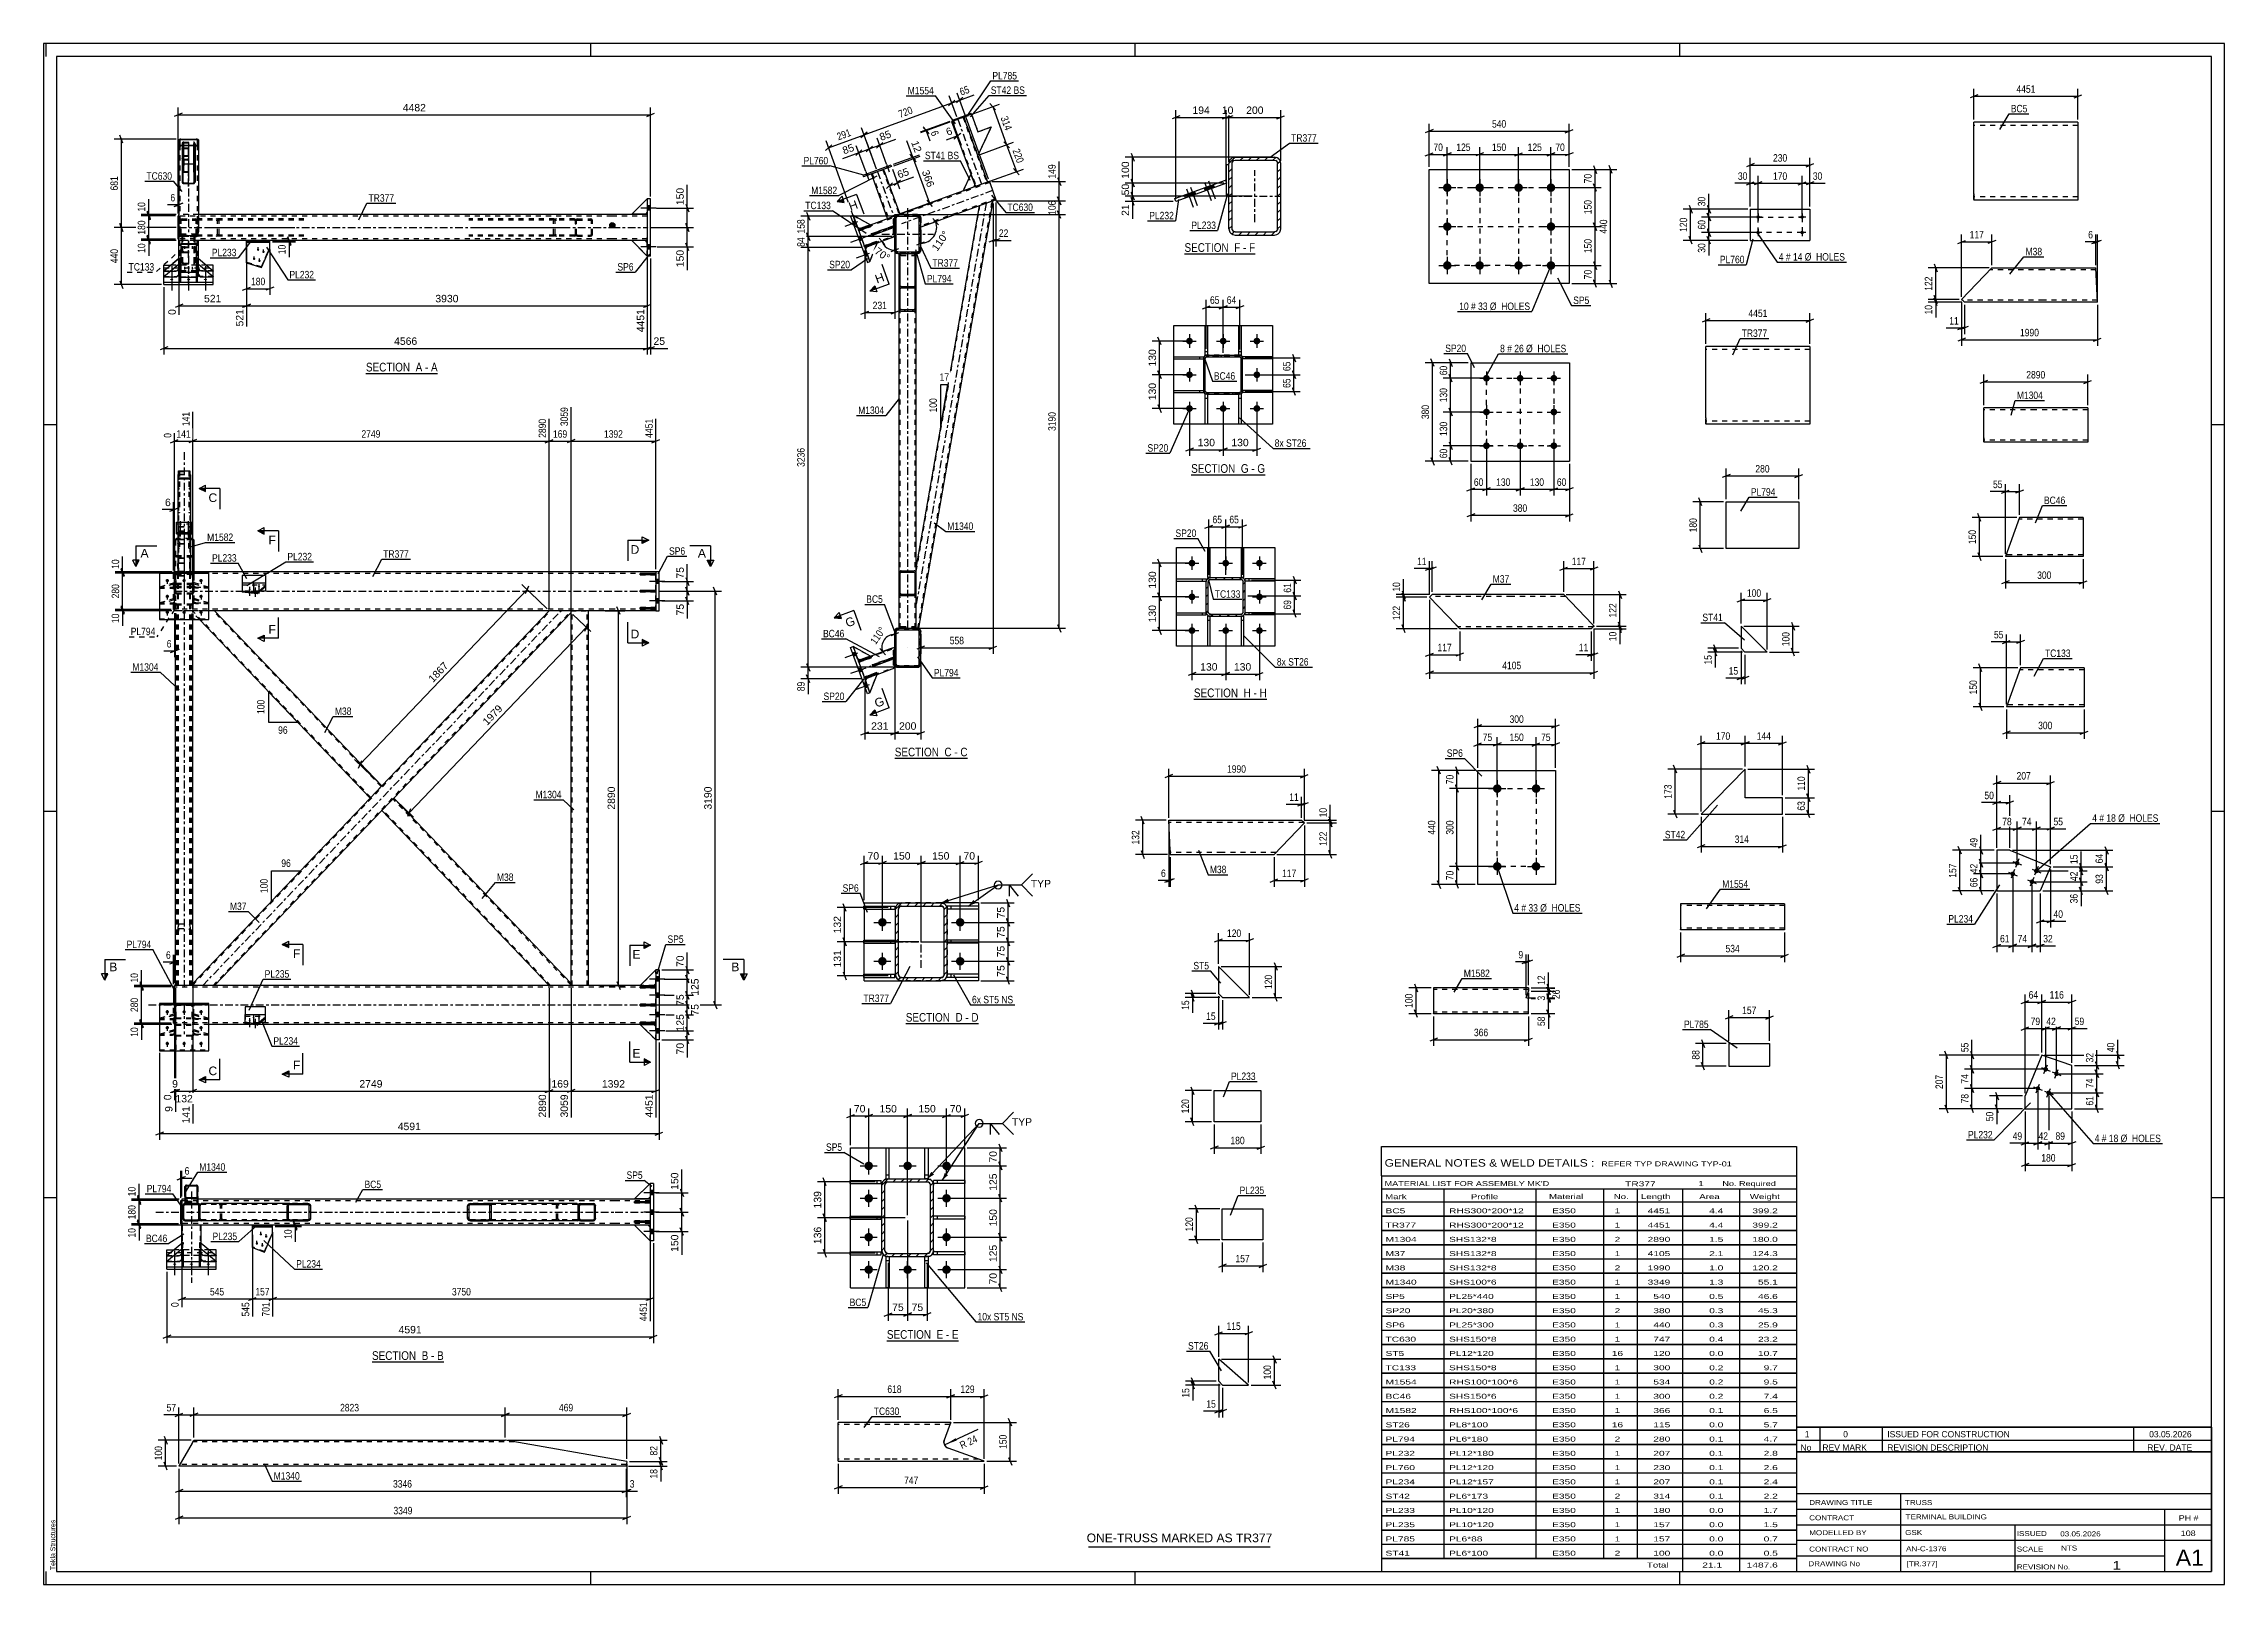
# Paper-space layout 'Layout1' of a CAD drawing. Header units: millimetres. Extents: x 0 to 841, y 0 to 594.
# The model-space entities are those that its viewports show. They can reach past a viewport. Long polylines and large blocks are cut down to what shows.
import ezdxf

# ---------------------------------------------------------------- set-up
doc = ezdxf.new("R2010")
doc.units = ezdxf.units.MM
doc.linetypes.add('DXK_LINE_DOT2', pattern=[3.9198, 1.9599, -1.9599])
doc.linetypes.add('DXK_LINE_DOT3', pattern=[5.9187, 2.979, -0.9799, 0.9799, -0.9799])
doc.layers.add('Viewport layer', color=7, linetype='Continuous', plot=False)
doc.styles.add('Arial', font='arial.ttf', dxfattribs={"height": 0.2})
doc.styles.add('Arial Narrow', font='ARIALN.TTF', dxfattribs={"height": 0.2})

# ---------------------------------------------------------------- blocks, each defined once
blk = doc.blocks.new('Unknown-814407374-18 - 14682')
at = {"color": 6, "linetype": 'Continuous'}
blk.add_line((442.55, 427.78), (471.05, 427.78), dxfattribs=at)
at = {"color": 0, "linetype": 'Continuous'}
blk.add_wipeout([(460.66, 428.53), (460.66, 432.03), (442.55, 432.03), (442.55, 428.53)], dxfattribs=at)
blk.add_wipeout([(464.69, 428.53), (464.69, 432.03), (461.71, 432.03), (461.71, 428.53)], dxfattribs=at)
at = {"color": 7, "linetype": 'Continuous', "style": 'Arial Narrow'}
blk.add_text('SECTION ', height=3.34, dxfattribs=at).set_placement((442.55, 428.53))
at = {"color": 0, "linetype": 'Continuous'}
blk.add_wipeout([(467.01, 428.53), (467.01, 432.03), (465.74, 432.03), (465.74, 428.53)], dxfattribs=at)
blk.add_wipeout([(471.05, 428.53), (471.05, 432.03), (468.06, 432.03), (468.06, 428.53)], dxfattribs=at)
at = {"color": 7, "linetype": 'Continuous', "style": 'Arial Narrow'}
for s, p in [('G', (461.71, 428.53)), ('-', (465.74, 428.53)), ('G', (468.06, 428.53))]:
    blk.add_text(s, height=3.34, dxfattribs=at).set_placement(p)
blk = doc.blocks.new('Unknown-814407374-1129')
at = {"color": 5, "linetype": 'Continuous'}
for p, q in [((841, 594), (0, 594)), ((0, 594), (0, 0)), ((1, 589), (1, 594)), ((836, 589), (5, 589)), ((5, 589), (5, 5)), ((211, 589), (211, 594)), ((421, 589), (421, 594)), ((631, 589), (631, 594)), ((836, 5), (836, 589)), ((841, 0), (841, 594)), ((5, 447), (0, 447)), ((841, 447), (836, 447)), ((5, 298), (0, 298)), ((841, 298), (836, 298)), ((5, 149), (0, 149)), ((841, 149), (836, 149)), ((0, 0), (841, 0)), ((1, 0), (1, 5)), ((5, 5), (836, 5)), ((211, 0), (211, 5)), ((421, 0), (421, 5)), ((631, 0), (631, 5))]:
    blk.add_line(p, q, dxfattribs=at)
at = {"color": 174, "linetype": 'Continuous', "style": 'Arial'}
blk.add_text('Tekla Structures', height=1.9102, rotation=90, dxfattribs=at).set_placement((4.5, 5.5))
blk = doc.blocks.new('Unknown-814407374-22232')
at = {"color": 7, "linetype": 'Continuous'}
for p, q in [((676, 51.05), (676, 5)), ((676, 51.05), (836, 51.05)), ((836, 51), (836, 5)), ((676, 35), (836, 35)), ((716.14, 35), (716.14, 5)), ((676, 29), (836, 29)), ((818, 5.05), (818, 29.05)), ((676, 23), (836, 23)), ((676, 17), (836, 17)), ((760.14, 23), (760.14, 5)), ((676, 11), (818, 11)), ((676, 5), (836, 5))]:
    blk.add_line(p, q, dxfattribs=at)
at = {"color": 7, "style": 'Arial Narrow'}
for s, height, width, p in [('CONTRACT', 1.909, 1.425378, (680.88, 24.71)), ('DRAWING TITLE', 1.9089, 1.425378, (680.88, 30.61)), ('TRUSS ', 1.909, 1.425378, (717.81, 30.59)), ('TERMINAL BUILDING', 1.9089, 1.425378, (718.06, 25.07)), ('MODELLED BY', 1.9089, 1.425378, (680.88, 18.98)), ('GSK', 1.909, 1.425378, (717.88, 19.04)), ('ISSUED', 1.909, 1.425378, (760.94, 18.64)), ('03.05.2026', 1.909, 1.425378, (777.69, 18.52)), ('DRAWING No', 1.909, 1.425378, (680.56, 7)), ('CONTRACT NO', 1.9089, 1.425378, (680.88, 12.66)), ('AN-C-1376', 1.909, 1.425378, (718.23, 12.78)), ('[TR.377]', 1.909, 1.425378, (718.46, 6.99)), ('SCALE', 1.909, 1.425378, (760.94, 12.65)), ('1', 3.34, 1.5, (797.91, 5.68)), ('A1', 6.204, 1.25, (822.24, 7.2)), ('REVISION No.', 1.9089, 1.425378, (760.94, 5.77))]:
    blk.add_text(s, height=height, dxfattribs=dict(at, width=width)).set_placement(p)
at = {"color": 7, "linetype": 'Continuous', "style": 'Arial Narrow'}
for s, height, width, p in [('PH #', 2.1, 1.42538, (823.4, 24.55)), ('108', 2.1, 1.42538, (824.19, 18.65)), ('NTS', 1.909, 1.425378, (778, 13.05))]:
    blk.add_text(s, height=height, dxfattribs=dict(at, width=width)).set_placement(p)
blk = doc.blocks.new('Unknown-814407374-22233')
at = {"color": 7, "linetype": 'Continuous'}
for p, q in [((516, 168.75), (676, 168.75)), ((516, 157.5), (516, 168.75)), ((676, 168.75), (676, 157.5)), ((516, 157.5), (676, 157.5)), ((516, 157.5), (516, 152.5)), ((516, 152.5), (676, 152.5)), ((516, 152.5), (516, 147.5)), ((540, 152.5), (540, 147.5)), ((575.5, 152.5), (575.5, 147.5)), ((601.5, 152.5), (601.5, 147.5)), ((614.5, 152.5), (614.5, 147.5)), ((632, 152.5), (632, 147.5)), ((654, 152.5), (654, 147.5)), ((676, 157.5), (676, 152.5)), ((676, 152.5), (676, 147.5)), ((516, 147.5), (676, 147.5)), ((516, 147.45), (516, 142.05)), ((516, 147.45), (676, 147.45)), ((540, 147.5), (540, 142)), ((575.5, 147.5), (575.5, 142)), ((601.5, 147.5), (601.5, 142)), ((614.5, 147.5), (614.5, 142)), ((632, 147.5), (632, 142)), ((654, 147.5), (654, 142)), ((676, 147.45), (676, 142.05)), ((516, 142.05), (676, 142.05)), ((516, 141.95), (516, 136.55)), ((516, 141.95), (676, 141.95)), ((516, 136.55), (676, 136.55)), ((516, 136.45), (516, 131.05)), ((516, 136.45), (676, 136.45)), ((540, 142), (540, 136.5)), ((540, 136.5), (540, 131)), ((575.5, 142), (575.5, 136.5)), ((575.5, 136.5), (575.5, 131)), ((601.5, 142), (601.5, 136.5)), ((601.5, 136.5), (601.5, 131)), ((614.5, 142), (614.5, 136.5)), ((614.5, 136.5), (614.5, 131)), ((632, 142), (632, 136.5)), ((632, 136.5), (632, 131)), ((654, 142), (654, 136.5)), ((654, 136.5), (654, 131)), ((676, 141.95), (676, 136.55)), ((676, 136.45), (676, 131.05)), ((516, 131.05), (676, 131.05)), ((516, 130.95), (516, 125.55)), ((516, 130.95), (676, 130.95)), ((540, 131), (540, 125.5)), ((575.5, 131), (575.5, 125.5)), ((601.5, 131), (601.5, 125.5)), ((614.5, 131), (614.5, 125.5)), ((632, 131), (632, 125.5)), ((654, 131), (654, 125.5)), ((676, 130.95), (676, 125.55)), ((516, 125.55), (676, 125.55)), ((516, 125.45), (516, 120.05)), ((516, 125.45), (676, 125.45)), ((516, 120.05), (676, 120.05)), ((516, 119.95), (516, 114.55)), ((516, 119.95), (676, 119.95)), ((540, 125.5), (540, 120)), ((540, 120), (540, 114.5)), ((575.5, 125.5), (575.5, 120)), ((575.5, 120), (575.5, 114.5)), ((601.5, 125.5), (601.5, 120)), ((601.5, 120), (601.5, 114.5)), ((614.5, 125.5), (614.5, 120)), ((614.5, 120), (614.5, 114.5)), ((632, 125.5), (632, 120)), ((632, 120), (632, 114.5)), ((654, 125.5), (654, 120)), ((654, 120), (654, 114.5)), ((676, 125.45), (676, 120.05)), ((676, 119.95), (676, 114.55)), ((516, 114.55), (676, 114.55)), ((516, 114.45), (516, 109.05)), ((516, 114.45), (676, 114.45)), ((540, 114.5), (540, 109)), ((575.5, 114.5), (575.5, 109)), ((601.5, 114.5), (601.5, 109)), ((614.5, 114.5), (614.5, 109)), ((632, 114.5), (632, 109)), ((654, 114.5), (654, 109)), ((676, 114.45), (676, 109.05)), ((516, 109.05), (676, 109.05)), ((516, 108.95), (516, 103.55)), ((516, 108.95), (676, 108.95)), ((516, 103.55), (676, 103.55)), ((516, 103.45), (516, 98.05)), ((516, 103.45), (676, 103.45)), ((540, 109), (540, 103.5)), ((540, 103.5), (540, 98)), ((575.5, 109), (575.5, 103.5)), ((575.5, 103.5), (575.5, 98)), ((601.5, 109), (601.5, 103.5)), ((601.5, 103.5), (601.5, 98)), ((614.5, 109), (614.5, 103.5)), ((614.5, 103.5), (614.5, 98)), ((632, 109), (632, 103.5)), ((632, 103.5), (632, 98)), ((654, 109), (654, 103.5)), ((654, 103.5), (654, 98)), ((676, 108.95), (676, 103.55)), ((676, 103.45), (676, 98.05)), ((516, 98.05), (676, 98.05)), ((516, 97.95), (516, 92.55)), ((516, 97.95), (676, 97.95)), ((516, 92.55), (676, 92.55)), ((540, 98), (540, 92.5)), ((575.5, 98), (575.5, 92.5)), ((601.5, 98), (601.5, 92.5)), ((614.5, 98), (614.5, 92.5)), ((632, 98), (632, 92.5)), ((654, 98), (654, 92.5)), ((676, 97.95), (676, 92.55)), ((516, 92.45), (516, 87.05)), ((516, 92.45), (676, 92.45)), ((516, 87.05), (676, 87.05)), ((516, 86.95), (516, 81.55)), ((516, 86.95), (676, 86.95)), ((540, 92.5), (540, 87)), ((540, 87), (540, 81.5)), ((575.5, 92.5), (575.5, 87)), ((575.5, 87), (575.5, 81.5)), ((601.5, 92.5), (601.5, 87)), ((601.5, 87), (601.5, 81.5)), ((614.5, 92.5), (614.5, 87)), ((614.5, 87), (614.5, 81.5)), ((632, 92.5), (632, 87)), ((632, 87), (632, 81.5)), ((654, 92.5), (654, 87)), ((654, 87), (654, 81.5)), ((676, 92.45), (676, 87.05)), ((676, 86.95), (676, 81.55)), ((516, 81.55), (676, 81.55)), ((516, 81.45), (516, 76.05)), ((516, 81.45), (676, 81.45)), ((516, 76.05), (676, 76.05)), ((516, 75.95), (516, 70.55)), ((516, 75.95), (676, 75.95)), ((540, 81.5), (540, 76)), ((540, 76), (540, 70.5)), ((575.5, 81.5), (575.5, 76)), ((575.5, 76), (575.5, 70.5)), ((601.5, 81.5), (601.5, 76)), ((601.5, 76), (601.5, 70.5)), ((614.5, 81.5), (614.5, 76)), ((614.5, 76), (614.5, 70.5)), ((632, 81.5), (632, 76)), ((632, 76), (632, 70.5)), ((654, 81.5), (654, 76)), ((654, 76), (654, 70.5)), ((676, 81.45), (676, 76.05)), ((676, 75.95), (676, 70.55)), ((516, 70.55), (676, 70.55)), ((516, 70.45), (516, 65.05)), ((516, 70.45), (676, 70.45)), ((540, 70.5), (540, 65)), ((575.5, 70.5), (575.5, 65)), ((601.5, 70.5), (601.5, 65)), ((614.5, 70.5), (614.5, 65)), ((632, 70.5), (632, 65)), ((654, 70.5), (654, 65)), ((676, 70.45), (676, 65.05)), ((516, 65.05), (676, 65.05)), ((516, 64.95), (516, 59.55)), ((516, 64.95), (676, 64.95)), ((516, 59.55), (676, 59.55)), ((516, 59.45), (516, 54.05)), ((516, 59.45), (676, 59.45)), ((540, 65), (540, 59.5)), ((540, 59.5), (540, 54)), ((575.5, 65), (575.5, 59.5)), ((575.5, 59.5), (575.5, 54)), ((601.5, 65), (601.5, 59.5)), ((601.5, 59.5), (601.5, 54)), ((614.5, 65), (614.5, 59.5)), ((614.5, 59.5), (614.5, 54)), ((632, 65), (632, 59.5)), ((632, 59.5), (632, 54)), ((654, 65), (654, 59.5)), ((654, 59.5), (654, 54)), ((676, 64.95), (676, 59.55)), ((676, 59.45), (676, 54.05)), ((516, 54.05), (676, 54.05)), ((516, 53.95), (516, 48.55)), ((516, 53.95), (676, 53.95)), ((540, 54), (540, 48.5)), ((575.5, 54), (575.5, 48.5)), ((601.5, 54), (601.5, 48.5)), ((614.5, 54), (614.5, 48.5)), ((632, 54), (632, 48.5)), ((654, 54), (654, 48.5)), ((676, 53.95), (676, 48.55)), ((516, 48.55), (676, 48.55)), ((516, 48.45), (516, 43.05)), ((516, 48.45), (676, 48.45)), ((516, 43.05), (676, 43.05)), ((516, 42.95), (516, 37.55)), ((516, 42.95), (676, 42.95)), ((540, 48.5), (540, 43)), ((540, 43), (540, 37.5)), ((575.5, 48.5), (575.5, 43)), ((575.5, 43), (575.5, 37.5)), ((601.5, 48.5), (601.5, 43)), ((601.5, 43), (601.5, 37.5)), ((614.5, 48.5), (614.5, 43)), ((614.5, 43), (614.5, 37.5)), ((632, 48.5), (632, 43)), ((632, 43), (632, 37.5)), ((654, 48.5), (654, 43)), ((654, 43), (654, 37.5)), ((676, 48.45), (676, 43.05)), ((676, 42.95), (676, 37.55)), ((516, 37.55), (676, 37.55)), ((516, 37.45), (516, 32.05)), ((516, 37.45), (676, 37.45)), ((540, 37.5), (540, 32)), ((575.5, 37.5), (575.5, 32)), ((601.5, 37.5), (601.5, 32)), ((614.5, 37.5), (614.5, 32)), ((632, 37.5), (632, 32)), ((654, 37.5), (654, 32)), ((676, 37.45), (676, 32.05)), ((516, 32.05), (676, 32.05)), ((516, 31.95), (516, 26.55)), ((516, 31.95), (676, 31.95)), ((516, 26.55), (676, 26.55)), ((516, 26.45), (516, 21.05)), ((516, 26.45), (676, 26.45)), ((540, 32), (540, 26.5)), ((540, 26.5), (540, 21)), ((575.5, 32), (575.5, 26.5)), ((575.5, 26.5), (575.5, 21)), ((601.5, 32), (601.5, 26.5)), ((601.5, 26.5), (601.5, 21)), ((614.5, 32), (614.5, 26.5)), ((614.5, 26.5), (614.5, 21)), ((632, 32), (632, 26.5)), ((632, 26.5), (632, 21)), ((654, 32), (654, 26.5)), ((654, 26.5), (654, 21)), ((676, 31.95), (676, 26.55)), ((676, 26.45), (676, 21.05)), ((516, 21.05), (676, 21.05)), ((516, 20.95), (516, 15.55)), ((516, 20.95), (676, 20.95)), ((540, 21), (540, 15.5)), ((575.5, 21), (575.5, 15.5)), ((601.5, 21), (601.5, 15.5)), ((614.5, 21), (614.5, 15.5)), ((632, 21), (632, 15.5)), ((654, 21), (654, 15.5)), ((676, 20.95), (676, 15.55)), ((516, 15.55), (676, 15.55)), ((516, 15.45), (516, 10.05)), ((516, 15.45), (676, 15.45)), ((516, 10.05), (676, 10.05)), ((516, 10), (676, 10)), ((516, 10), (516, 5)), ((540, 15.5), (540, 10)), ((575.5, 15.5), (575.5, 10)), ((601.5, 15.5), (601.5, 10)), ((614.5, 15.5), (614.5, 10)), ((632, 15.5), (632, 10)), ((632, 10), (632, 5)), ((654, 15.5), (654, 10)), ((654, 10), (654, 5)), ((676, 15.45), (676, 10.05)), ((676, 10), (676, 5)), ((516, 5), (676, 5))]:
    blk.add_line(p, q, dxfattribs=at)
at = {"color": 7, "style": 'Arial Narrow'}
for s, height, width, p in [('GENERAL NOTES & WELD DETAILS :', 2.8633, 1.4, (517.15, 161.06)), ('REFER TYP DRAWING TYP-01', 1.9089, 1.6, (600.7, 161.16)), ("MATERIAL LIST FOR ASSEMBLY MK'D", 1.9089, 1.6, (517.15, 153.56)), ('TR377', 1.909, 1.794707, (609.9, 153.47)), ('1', 1.91, 1.794707, (638.08, 153.56)), ('No. Required', 1.9089, 1.6, (647.41, 153.56)), ('Mark', 1.909, 1.7, (517.34, 148.5)), ('Profile', 1.909, 1.7, (550.41, 148.5)), ('Material', 1.909, 1.7, (580.54, 148.56)), ('No.', 1.909, 1.7, (605.5, 148.56)), ('Length', 1.909, 1.7, (616, 148.56)), ('Area', 1.909, 1.7, (638.5, 148.56)), ('Weight', 1.909, 1.7, (658, 148.56))]:
    blk.add_text(s, height=height, dxfattribs=dict(at, width=width)).set_placement(p)
at = {"color": 7, "linetype": 'Continuous', "style": 'Arial Narrow'}
for s, height, width, p in [('BC5', 1.909, 1.794707, (517.5, 143.06)), ('RHS300*200*12', 1.9089, 1.794707, (542, 143.06)), ('E350', 1.909, 1.794707, (581.74, 143.06)), ('1', 1.91, 1.794707, (605.86, 143.06)), ('4451', 1.909, 1.794707, (618.58, 143.06)), ('4.4', 1.909, 1.794707, (642.32, 143.06)), ('399.2', 1.909, 1.794707, (658.96, 143.06)), ('TR377', 1.909, 1.794707, (517.5, 137.56)), ('RHS300*200*12', 1.9089, 1.794707, (542, 137.56)), ('E350', 1.909, 1.794707, (581.74, 137.56)), ('1', 1.91, 1.794707, (605.86, 137.56)), ('4451', 1.909, 1.794707, (618.58, 137.56)), ('4.4', 1.909, 1.794707, (642.32, 137.56)), ('399.2', 1.909, 1.794707, (658.96, 137.56)), ('M1304', 1.909, 1.794707, (517.5, 132.06)), ('M37', 1.909, 1.794707, (517.5, 126.56)), ('SHS132*8', 1.909, 1.794707, (542, 132.06)), ('SHS132*8', 1.909, 1.794707, (542, 126.56)), ('E350', 1.909, 1.794707, (581.74, 132.06)), ('E350', 1.909, 1.794707, (581.74, 126.56)), ('2', 1.91, 1.794707, (605.86, 132.06)), ('1', 1.91, 1.794707, (605.86, 126.56)), ('4105', 1.909, 1.794707, (618.58, 126.56)), ('2890', 1.909, 1.794707, (618.58, 132.06)), ('2.1', 1.909, 1.794707, (642.32, 126.56)), ('1.5', 1.909, 1.794707, (642.32, 132.06)), ('180.0', 1.909, 1.794707, (658.96, 132.06)), ('124.3', 1.909, 1.794707, (658.96, 126.56)), ('M38', 1.909, 1.794707, (517.5, 121.06)), ('SHS132*8', 1.909, 1.794707, (542, 121.06)), ('E350', 1.909, 1.794707, (581.74, 121.06)), ('2', 1.91, 1.794707, (605.86, 121.06)), ('1990', 1.909, 1.794707, (618.58, 121.06)), ('1.0', 1.909, 1.794707, (642.32, 121.06)), ('120.2', 1.909, 1.794707, (658.96, 121.06)), ('SP5', 1.909, 1.794707, (517.5, 110.06)), ('M1340', 1.909, 1.794707, (517.5, 115.56)), ('SHS100*6', 1.909, 1.794707, (542, 115.56)), ('PL25*440', 1.909, 1.794707, (542, 110.06)), ('E350', 1.909, 1.794707, (581.74, 115.56)), ('E350', 1.909, 1.794707, (581.74, 110.06)), ('1', 1.91, 1.794707, (605.86, 115.56)), ('1', 1.91, 1.794707, (605.86, 110.06)), ('3349', 1.909, 1.794707, (618.58, 115.56)), ('540', 1.909, 1.794707, (620.77, 110.06)), ('0.5', 1.909, 1.794707, (642.32, 110.06)), ('1.3', 1.909, 1.794707, (642.32, 115.56)), ('46.6', 1.909, 1.794707, (661.14, 110.06)), ('55.1', 1.909, 1.794707, (661.14, 115.56)), ('SP20', 1.909, 1.794707, (517.5, 104.56)), ('SP6', 1.909, 1.794707, (517.5, 99.06)), ('PL20*380', 1.909, 1.794707, (542, 104.56)), ('PL25*300', 1.909, 1.794707, (542, 99.06)), ('E350', 1.909, 1.794707, (581.74, 104.56)), ('E350', 1.909, 1.794707, (581.74, 99.06)), ('2', 1.91, 1.794707, (605.86, 104.56)), ('1', 1.91, 1.794707, (605.86, 99.06)), ('440', 1.909, 1.794707, (620.77, 99.06)), ('380', 1.909, 1.794707, (620.77, 104.56)), ('0.3', 1.909, 1.794707, (642.32, 104.56)), ('0.3', 1.909, 1.794707, (642.32, 99.06)), ('45.3', 1.909, 1.794707, (661.14, 104.56)), ('25.9', 1.909, 1.794707, (661.14, 99.06)), ('TC630', 1.909, 1.794707, (517.5, 93.56)), ('SHS150*8', 1.909, 1.794707, (542, 93.56)), ('E350', 1.909, 1.794707, (581.74, 93.56)), ('1', 1.91, 1.794707, (605.86, 93.56)), ('747', 1.909, 1.794707, (620.77, 93.56)), ('0.4', 1.909, 1.794707, (642.32, 93.56)), ('23.2', 1.909, 1.794707, (661.14, 93.56)), ('TC133', 1.909, 1.794707, (517.5, 82.56)), ('ST5', 1.909, 1.794707, (517.5, 88.06)), ('SHS150*8', 1.909, 1.794707, (542, 82.56)), ('PL12*120', 1.909, 1.794707, (542, 88.06)), ('E350', 1.909, 1.794707, (581.74, 88.06)), ('E350', 1.909, 1.794707, (581.74, 82.56)), ('16', 1.909, 1.794707, (604.76, 88.06)), ('1', 1.91, 1.794707, (605.86, 82.56)), ('300', 1.909, 1.794707, (620.77, 82.56)), ('120', 1.909, 1.794707, (620.77, 88.06)), ('0.0', 1.909, 1.794707, (642.32, 88.06)), ('0.2', 1.909, 1.794707, (642.32, 82.56)), ('10.7', 1.909, 1.794707, (661.14, 88.06)), ('9.7', 1.909, 1.794707, (663.33, 82.56)), ('M1554', 1.909, 1.794707, (517.5, 77.06)), ('RHS100*100*6', 1.9089, 1.794707, (542, 77.06)), ('E350', 1.909, 1.794707, (581.74, 77.06)), ('1', 1.91, 1.794707, (605.86, 77.06)), ('534', 1.909, 1.794707, (620.77, 77.06)), ('0.2', 1.909, 1.794707, (642.32, 77.06)), ('9.5', 1.909, 1.794707, (663.33, 77.06)), ('BC46', 1.909, 1.794707, (517.5, 71.56)), ('M1582', 1.909, 1.794707, (517.5, 66.06)), ('SHS150*6', 1.909, 1.794707, (542, 71.56)), ('RHS100*100*6', 1.9089, 1.794707, (542, 66.06)), ('E350', 1.909, 1.794707, (581.74, 71.56)), ('E350', 1.909, 1.794707, (581.74, 66.06)), ('1', 1.91, 1.794707, (605.86, 71.56)), ('1', 1.91, 1.794707, (605.86, 66.06)), ('300', 1.909, 1.794707, (620.77, 71.56)), ('366', 1.909, 1.794707, (620.77, 66.06)), ('0.2', 1.909, 1.794707, (642.32, 71.56)), ('0.1', 1.909, 1.794707, (642.32, 66.06)), ('7.4', 1.909, 1.794707, (663.33, 71.56)), ('6.5', 1.909, 1.794707, (663.33, 66.06)), ('ST26', 1.909, 1.794707, (517.5, 60.56)), ('PL8*100', 1.909, 1.794707, (542, 60.56)), ('E350', 1.909, 1.794707, (581.74, 60.56)), ('16', 1.909, 1.794707, (604.76, 60.56)), ('115', 1.909, 1.794707, (620.77, 60.56)), ('0.0', 1.909, 1.794707, (642.32, 60.56)), ('5.7', 1.909, 1.794707, (663.33, 60.56)), ('PL794', 1.909, 1.794707, (517.5, 55.06)), ('PL232', 1.909, 1.794707, (517.5, 49.56)), ('PL6*180', 1.909, 1.794707, (542, 55.06)), ('PL12*180', 1.909, 1.794707, (542, 49.56)), ('E350', 1.909, 1.794707, (581.74, 55.06)), ('E350', 1.909, 1.794707, (581.74, 49.56)), ('2', 1.91, 1.794707, (605.86, 55.06)), ('1', 1.91, 1.794707, (605.86, 49.56)), ('280', 1.909, 1.794707, (620.77, 55.06)), ('207', 1.909, 1.794707, (620.77, 49.56)), ('0.1', 1.909, 1.794707, (642.32, 55.06)), ('0.1', 1.909, 1.794707, (642.32, 49.56)), ('4.7', 1.909, 1.794707, (663.33, 55.06)), ('2.8', 1.909, 1.794707, (663.33, 49.56)), ('PL760', 1.909, 1.794707, (517.5, 44.06)), ('PL12*120', 1.909, 1.794707, (542, 44.06)), ('E350', 1.909, 1.794707, (581.74, 44.06)), ('1', 1.91, 1.794707, (605.86, 44.06)), ('230', 1.909, 1.794707, (620.77, 44.06)), ('0.1', 1.909, 1.794707, (642.32, 44.06)), ('2.6', 1.909, 1.794707, (663.33, 44.06)), ('ST42', 1.909, 1.794707, (517.5, 33.06)), ('PL234', 1.909, 1.794707, (517.5, 38.56)), ('PL12*157', 1.909, 1.794707, (542, 38.56)), ('PL6*173', 1.909, 1.794707, (542, 33.06)), ('E350', 1.909, 1.794707, (581.74, 38.56)), ('E350', 1.909, 1.794707, (581.74, 33.06)), ('2', 1.91, 1.794707, (605.86, 33.06)), ('1', 1.91, 1.794707, (605.86, 38.56)), ('314', 1.909, 1.794707, (620.77, 33.06)), ('207', 1.909, 1.794707, (620.77, 38.56)), ('0.1', 1.909, 1.794707, (642.32, 38.56)), ('0.1', 1.909, 1.794707, (642.32, 33.06)), ('2.4', 1.909, 1.794707, (663.33, 38.56)), ('2.2', 1.909, 1.794707, (663.33, 33.06)), ('PL233', 1.909, 1.794707, (517.5, 27.56)), ('PL10*120', 1.909, 1.794707, (542, 27.56)), ('E350', 1.909, 1.794707, (581.74, 27.56)), ('1', 1.91, 1.794707, (605.86, 27.56)), ('180', 1.909, 1.794707, (620.77, 27.56)), ('0.0', 1.909, 1.794707, (642.32, 27.56)), ('1.7', 1.909, 1.794707, (663.33, 27.56)), ('PL235', 1.909, 1.794707, (517.5, 22.06)), ('PL785', 1.909, 1.794707, (517.5, 16.56)), ('PL10*120', 1.909, 1.794707, (542, 22.06)), ('PL6*88', 1.909, 1.794707, (542, 16.56)), ('E350', 1.909, 1.794707, (581.74, 22.06)), ('E350', 1.909, 1.794707, (581.74, 16.56)), ('1', 1.91, 1.794707, (605.86, 22.06)), ('1', 1.91, 1.794707, (605.86, 16.56)), ('157', 1.909, 1.794707, (620.77, 22.06)), ('157', 1.909, 1.794707, (620.77, 16.56)), ('0.0', 1.909, 1.794707, (642.32, 22.06)), ('0.0', 1.909, 1.794707, (642.32, 16.56)), ('0.7', 1.909, 1.794707, (663.33, 16.56)), ('1.5', 1.909, 1.794707, (663.33, 22.06)), ('ST41', 1.909, 1.794707, (517.5, 11.06)), ('PL6*100', 1.909, 1.794707, (542, 11.06)), ('E350', 1.909, 1.794707, (581.74, 11.06)), ('2', 1.91, 1.794707, (605.86, 11.06)), ('Total', 1.909, 1.7, (618.33, 6.5)), ('100', 1.909, 1.794707, (620.77, 11.06)), ('21.1', 1.909, 1.794707, (639.64, 6.5)), ('0.0', 1.909, 1.794707, (642.32, 11.06)), ('1487.6', 1.909, 1.794707, (656.77, 6.5)), ('0.5', 1.909, 1.794707, (663.33, 11.06))]:
    blk.add_text(s, height=height, dxfattribs=dict(at, width=width)).set_placement(p)
blk = doc.blocks.new('Unknown-814407374-22234')
at = {"color": 7, "linetype": 'Continuous'}
blk.add_line((403, 14.5), (473, 14.5), dxfattribs=at)
at = {"color": 7, "style": 'Arial'}
blk.add_text('ONE-TRUSS MARKED AS TR377', height=3.3428, dxfattribs=at).set_placement((402.24, 16.25))
blk = doc.blocks.new('Unknown-814407374-22235')
at = {"color": 7, "linetype": 'Continuous'}
for p, q in [((676, 60.55), (836, 60.55)), ((836, 60.55), (676, 60.55)), ((676, 60.55), (676, 55.55)), ((685, 60.55), (685, 55.55)), ((709, 60.55), (709, 55.55)), ((806, 60.55), (806, 55.55)), ((836, 60.55), (836, 55.55)), ((676, 55.55), (836, 55.55)), ((676, 55.55), (676, 51.05)), ((676, 55.55), (836, 55.55)), ((836, 51.05), (676, 51.05)), ((685, 55.55), (685, 51.05)), ((709, 55.55), (709, 51.05)), ((806, 55.55), (806, 51.05)), ((836, 55.55), (836, 51.05))]:
    blk.add_line(p, q, dxfattribs=at)
at = {"color": 7, "linetype": 'Continuous', "style": 'Arial Narrow'}
for s, height, width, p in [('1', 2.39, 1.196471, (679.16, 56.7)), ('0', 2.39, 1.196471, (694, 56.7)), ('ISSUED FOR CONSTRUCTION', 2.3861, 1.196471, (711, 56.7)), ('03.05.2026', 2.386, 1.196471, (812, 56.7)), ('No', 2.386, 1.2, (677.54, 51.55)), ('REV MARK', 2.386, 1.2, (686, 51.55)), ('REVISION DESCRIPTION', 2.3861, 1.2, (711, 51.55)), ('REV. DATE', 2.386, 1.2, (811.28, 51.55))]:
    blk.add_text(s, height=height, dxfattribs=dict(at, width=width)).set_placement(p)
blk = doc.blocks.new('Unknown-814407374-12 - 4824')
at = {"color": 6, "linetype": 'Continuous'}
blk.add_line((328.24, 318.48), (356.31, 318.48), dxfattribs=at)
at = {"color": 0, "linetype": 'Continuous'}
blk.add_wipeout([(346.35, 319.23), (346.35, 322.73), (328.24, 322.73), (328.24, 319.23)], dxfattribs=at)
blk.add_wipeout([(350.16, 319.23), (350.16, 322.73), (347.4, 322.73), (347.4, 319.23)], dxfattribs=at)
at = {"color": 7, "linetype": 'Continuous', "style": 'Arial Narrow'}
blk.add_text('SECTION ', height=3.34, dxfattribs=at).set_placement((328.24, 319.23))
at = {"color": 0, "linetype": 'Continuous'}
blk.add_wipeout([(352.49, 319.23), (352.49, 322.73), (351.21, 322.73), (351.21, 319.23)], dxfattribs=at)
blk.add_wipeout([(356.31, 319.23), (356.31, 322.73), (353.54, 322.73), (353.54, 319.23)], dxfattribs=at)
at = {"color": 7, "linetype": 'Continuous', "style": 'Arial Narrow'}
for s, p in [('C', (347.4, 319.23)), ('-', (351.21, 319.23)), ('C', (353.54, 319.23))]:
    blk.add_text(s, height=3.34, dxfattribs=at).set_placement(p)
blk = doc.blocks.new('Unknown-814407374-13 - 4499')
at = {"color": 6, "linetype": 'Continuous'}
blk.add_line((325.21, 93.93), (352.86, 93.93), dxfattribs=at)
at = {"color": 0, "linetype": 'Continuous'}
blk.add_wipeout([(343.32, 94.68), (343.32, 98.18), (325.21, 98.18), (325.21, 94.68)], dxfattribs=at)
blk.add_wipeout([(346.93, 94.68), (346.93, 98.18), (344.37, 98.18), (344.37, 94.68)], dxfattribs=at)
at = {"color": 7, "linetype": 'Continuous', "style": 'Arial Narrow'}
blk.add_text('SECTION ', height=3.34, dxfattribs=at).set_placement((325.21, 94.68))
at = {"color": 0, "linetype": 'Continuous'}
blk.add_wipeout([(349.25, 94.68), (349.25, 98.18), (347.98, 98.18), (347.98, 94.68)], dxfattribs=at)
blk.add_wipeout([(352.86, 94.68), (352.86, 98.18), (350.3, 98.18), (350.3, 94.68)], dxfattribs=at)
at = {"color": 7, "linetype": 'Continuous', "style": 'Arial Narrow'}
for s, p in [('E', (344.37, 94.68)), ('-', (347.98, 94.68)), ('E', (350.3, 94.68))]:
    blk.add_text(s, height=3.34, dxfattribs=at).set_placement(p)
blk = doc.blocks.new('Unknown-814407374-14 - 6109')
at = {"color": 6, "linetype": 'Continuous'}
blk.add_line((332.48, 216.18), (360.55, 216.18), dxfattribs=at)
at = {"color": 0, "linetype": 'Continuous'}
blk.add_wipeout([(350.59, 216.93), (350.59, 220.43), (332.48, 220.43), (332.48, 216.93)], dxfattribs=at)
blk.add_wipeout([(354.41, 216.93), (354.41, 220.43), (351.64, 220.43), (351.64, 216.93)], dxfattribs=at)
at = {"color": 7, "linetype": 'Continuous', "style": 'Arial Narrow'}
blk.add_text('SECTION ', height=3.34, dxfattribs=at).set_placement((332.48, 216.93))
at = {"color": 0, "linetype": 'Continuous'}
blk.add_wipeout([(356.73, 216.93), (356.73, 220.43), (355.46, 220.43), (355.46, 216.93)], dxfattribs=at)
blk.add_wipeout([(360.55, 216.93), (360.55, 220.43), (357.78, 220.43), (357.78, 216.93)], dxfattribs=at)
at = {"color": 7, "linetype": 'Continuous', "style": 'Arial Narrow'}
for s, p in [('D', (351.64, 216.93)), ('D', (357.78, 216.93)), ('-', (355.46, 216.93))]:
    blk.add_text(s, height=3.34, dxfattribs=at).set_placement(p)
blk = doc.blocks.new('Unknown-814407374-15 - 6390')
at = {"color": 6, "linetype": 'Continuous'}
blk.add_line((439.98, 512.97), (467.2, 512.97), dxfattribs=at)
at = {"color": 0, "linetype": 'Continuous'}
blk.add_wipeout([(458.09, 513.72), (458.09, 517.22), (439.98, 517.22), (439.98, 513.72)], dxfattribs=at)
blk.add_wipeout([(461.48, 513.72), (461.48, 517.22), (459.14, 517.22), (459.14, 513.72)], dxfattribs=at)
at = {"color": 7, "linetype": 'Continuous', "style": 'Arial Narrow'}
blk.add_text('SECTION ', height=3.34, dxfattribs=at).set_placement((439.98, 513.72))
at = {"color": 0, "linetype": 'Continuous'}
blk.add_wipeout([(463.81, 513.72), (463.81, 517.22), (462.53, 517.22), (462.53, 513.72)], dxfattribs=at)
blk.add_wipeout([(467.2, 513.72), (467.2, 517.22), (464.86, 517.22), (464.86, 513.72)], dxfattribs=at)
at = {"color": 7, "linetype": 'Continuous', "style": 'Arial Narrow'}
for s, p in [('F', (459.14, 513.72)), ('-', (462.53, 513.72)), ('F', (464.86, 513.72))]:
    blk.add_text(s, height=3.34, dxfattribs=at).set_placement(p)
blk = doc.blocks.new('Unknown-814407374-16 - 4175')
at = {"color": 6, "linetype": 'Continuous'}
blk.add_line((124.31, 466.87), (151.95, 466.87), dxfattribs=at)
at = {"color": 0, "linetype": 'Continuous'}
blk.add_wipeout([(142.42, 467.62), (142.42, 471.12), (124.31, 471.12), (124.31, 467.62)], dxfattribs=at)
blk.add_wipeout([(146.02, 467.62), (146.02, 471.12), (143.47, 471.12), (143.47, 467.62)], dxfattribs=at)
at = {"color": 7, "linetype": 'Continuous', "style": 'Arial Narrow'}
blk.add_text('SECTION ', height=3.34, dxfattribs=at).set_placement((124.31, 467.62))
at = {"color": 0, "linetype": 'Continuous'}
blk.add_wipeout([(148.35, 467.62), (148.35, 471.12), (147.07, 471.12), (147.07, 467.62)], dxfattribs=at)
blk.add_wipeout([(151.95, 467.62), (151.95, 471.12), (149.4, 471.12), (149.4, 467.62)], dxfattribs=at)
at = {"color": 7, "linetype": 'Continuous', "style": 'Arial Narrow'}
for s, p in [('A', (143.47, 467.62)), ('A', (149.4, 467.62)), ('-', (147.07, 467.62))]:
    blk.add_text(s, height=3.34, dxfattribs=at).set_placement(p)
blk = doc.blocks.new('Unknown-814407374-17 - 3832')
at = {"color": 6, "linetype": 'Continuous'}
blk.add_line((126.65, 85.78), (154.3, 85.78), dxfattribs=at)
at = {"color": 0, "linetype": 'Continuous'}
blk.add_wipeout([(144.76, 86.53), (144.76, 90.03), (126.65, 90.03), (126.65, 86.53)], dxfattribs=at)
blk.add_wipeout([(148.36, 86.53), (148.36, 90.03), (145.81, 90.03), (145.81, 86.53)], dxfattribs=at)
at = {"color": 7, "linetype": 'Continuous', "style": 'Arial Narrow'}
blk.add_text('SECTION ', height=3.34, dxfattribs=at).set_placement((126.65, 86.53))
at = {"color": 0, "linetype": 'Continuous'}
blk.add_wipeout([(150.69, 86.53), (150.69, 90.03), (149.41, 90.03), (149.41, 86.53)], dxfattribs=at)
blk.add_wipeout([(154.3, 86.53), (154.3, 90.03), (151.74, 90.03), (151.74, 86.53)], dxfattribs=at)
at = {"color": 7, "linetype": 'Continuous', "style": 'Arial Narrow'}
for s, p in [('B', (145.81, 86.53)), ('-', (149.41, 86.53)), ('B', (151.74, 86.53))]:
    blk.add_text(s, height=3.34, dxfattribs=at).set_placement(p)
blk = doc.blocks.new('Unknown-814407374-19 - 15022')
at = {"color": 6, "linetype": 'Continuous'}
blk.add_line((443.62, 341.29), (471.69, 341.29), dxfattribs=at)
at = {"color": 0, "linetype": 'Continuous'}
blk.add_wipeout([(461.73, 342.04), (461.73, 345.54), (443.62, 345.54), (443.62, 342.04)], dxfattribs=at)
blk.add_wipeout([(465.55, 342.04), (465.55, 345.54), (462.78, 345.54), (462.78, 342.04)], dxfattribs=at)
at = {"color": 7, "linetype": 'Continuous', "style": 'Arial Narrow'}
blk.add_text('SECTION ', height=3.34, dxfattribs=at).set_placement((443.62, 342.04))
at = {"color": 0, "linetype": 'Continuous'}
blk.add_wipeout([(467.87, 342.04), (467.87, 345.54), (466.6, 345.54), (466.6, 342.04)], dxfattribs=at)
blk.add_wipeout([(471.69, 342.04), (471.69, 345.54), (468.92, 345.54), (468.92, 342.04)], dxfattribs=at)
at = {"color": 7, "linetype": 'Continuous', "style": 'Arial Narrow'}
for s, p in [('H', (462.78, 342.04)), ('H', (468.92, 342.04)), ('-', (466.6, 342.04))]:
    blk.add_text(s, height=3.34, dxfattribs=at).set_placement(p)
blk = doc.blocks.new('Part-814407374-14743 - 14682')
at = {"color": 2, "linetype": 'Continuous'}
for p, q in [((473.89, 460.24), (462.39, 460.24)), ((462.39, 459.44), (462.39, 460.04)), ((473.89, 459.44), (462.39, 459.44)), ((473.89, 460.24), (473.89, 459.44))]:
    blk.add_line(p, q, dxfattribs=at)
at = {"color": 7, "linetype": 'DXK_LINE_DOT2'}
for p, q in [((462.39, 460.04), (462.39, 460.24)), ((463.89, 459.44), (463.89, 460.24))]:
    blk.add_line(p, q, dxfattribs=at)
blk = doc.blocks.new('Part-814407374-14687 - 14682')
at = {"linetype": 'Continuous'}
h = blk.add_hatch(dxfattribs=at)
h.set_pattern_fill('', scale=0.7, style=0, pattern_type=0)
h.set_pattern_definition([(45, (448.1305, 473.75), (-1.57154, 1.57154), [])])
h.paths.add_polyline_path([(448.59, 473.84), (448.13, 473.75), (447.74, 473.49), (447.48, 473.1), (447.39, 472.64), (447.39, 460.04), (447.48, 459.58), (447.74, 459.19), (448.13, 458.93), (448.59, 458.84), (461.19, 458.84), (461.65, 458.93), (462.04, 459.19), (462.3, 459.58), (462.39, 460.04), (462.39, 472.64), (462.3, 473.1), (462.04, 473.49), (461.65, 473.75), (461.19, 473.84)])
h.paths.add_polyline_path([(461.19, 473.24), (461.42, 473.2), (461.61, 473.07), (461.74, 472.87), (461.79, 472.64), (461.79, 460.04), (461.74, 459.81), (461.61, 459.62), (461.42, 459.49), (461.19, 459.44), (448.59, 459.44), (448.36, 459.49), (448.17, 459.62), (448.04, 459.81), (447.99, 460.04), (447.99, 472.64), (448.04, 472.87), (448.17, 473.07), (448.36, 473.2), (448.59, 473.24)])
at = {"color": 7, "linetype": 'DXK_LINE_DOT2'}
for p, q in [((447.39, 472.64), (447.48, 473.1)), ((447.39, 460.04), (447.39, 472.64)), ((448.04, 472.87), (447.99, 472.64)), ((447.99, 460.04), (447.99, 472.64)), ((448.17, 473.07), (448.04, 472.87)), ((448.13, 473.75), (448.59, 473.84)), ((448.36, 473.2), (448.17, 473.07)), ((448.59, 473.24), (448.36, 473.2)), ((461.19, 473.84), (448.59, 473.84)), ((461.19, 473.24), (448.59, 473.24)), ((461.19, 473.84), (461.65, 473.75)), ((461.42, 473.2), (461.19, 473.24)), ((461.61, 473.07), (461.42, 473.2)), ((461.74, 472.87), (461.61, 473.07)), ((461.79, 472.64), (461.74, 472.87)), ((461.79, 460.04), (461.79, 472.64)), ((462.3, 473.1), (462.39, 472.64)), ((462.39, 460.04), (462.39, 472.64)), ((447.48, 459.58), (447.39, 460.04)), ((447.99, 460.04), (448.04, 459.81)), ((448.04, 459.81), (448.17, 459.62)), ((448.59, 458.84), (448.13, 458.93)), ((448.17, 459.62), (448.36, 459.49)), ((448.36, 459.49), (448.59, 459.44)), ((448.59, 459.44), (461.19, 459.44)), ((461.19, 458.84), (448.59, 458.84)), ((461.19, 459.44), (461.42, 459.49)), ((461.65, 458.93), (461.19, 458.84)), ((461.42, 459.49), (461.61, 459.62)), ((461.61, 459.62), (461.74, 459.81)), ((461.74, 459.81), (461.79, 460.04)), ((462.39, 460.04), (462.3, 459.58))]:
    blk.add_line(p, q, dxfattribs=at)
at = {"color": 2, "linetype": 'Continuous'}
for p, q in [((447.48, 473.1), (447.39, 472.64)), ((447.39, 460.04), (447.39, 472.64)), ((447.99, 472.64), (448.04, 472.87)), ((447.99, 460.04), (447.99, 472.64)), ((448.04, 472.87), (448.17, 473.07)), ((448.59, 473.84), (448.13, 473.75)), ((448.17, 473.07), (448.36, 473.2)), ((448.36, 473.2), (448.59, 473.24)), ((448.59, 473.84), (461.19, 473.84)), ((448.59, 473.24), (461.19, 473.24)), ((461.65, 473.75), (461.19, 473.84)), ((461.19, 473.24), (461.42, 473.2)), ((461.42, 473.2), (461.61, 473.07)), ((461.61, 473.07), (461.74, 472.87)), ((461.74, 472.87), (461.79, 472.64)), ((461.79, 460.04), (461.79, 472.64)), ((462.39, 472.64), (462.3, 473.1)), ((462.39, 460.04), (462.39, 472.64)), ((447.39, 460.04), (447.48, 459.58)), ((448.04, 459.81), (447.99, 460.04)), ((448.17, 459.62), (448.04, 459.81)), ((448.13, 458.93), (448.59, 458.84)), ((448.36, 459.49), (448.17, 459.62)), ((448.59, 459.44), (448.36, 459.49)), ((448.59, 459.44), (461.19, 459.44)), ((448.59, 458.84), (461.19, 458.84)), ((461.42, 459.49), (461.19, 459.44)), ((461.19, 458.84), (461.65, 458.93)), ((461.61, 459.62), (461.42, 459.49)), ((461.74, 459.81), (461.61, 459.62)), ((461.79, 460.04), (461.74, 459.81)), ((462.3, 459.58), (462.39, 460.04))]:
    blk.add_line(p, q, dxfattribs=at)
at = {"color": 7, "linetype": 'DXK_LINE_DOT3'}
blk.add_line((454.89, 466.34), (454.89, 466.34), dxfattribs=at)
at = {"color": 7, "linetype": 'DXK_LINE_DOT2'}
for centre, start, end in [((448.59, 472.64), 112.5, 157.5), ((461.19, 472.64), 22.5, 67.5), ((448.59, 460.04), 202.5, 247.5), ((461.19, 460.04), 292.5, 337.5)]:
    blk.add_arc(centre, 1.2, start, end, dxfattribs=at)
at = {"color": 2, "linetype": 'Continuous'}
for centre, start, end in [((448.59, 472.64), 112.5, 157.5), ((461.19, 472.64), 22.5, 67.5), ((448.59, 460.04), 202.5, 247.5), ((461.19, 460.04), 292.5, 337.5)]:
    blk.add_arc(centre, 1.2, start, end, dxfattribs=at)
blk = doc.blocks.new('Part-814407374-14690 - 14682')
at = {"color": 2, "linetype": 'Continuous'}
for p, q in [((435.89, 447.34), (435.89, 485.34)), ((435.89, 485.34), (473.89, 485.34)), ((473.89, 485.34), (473.89, 447.34)), ((473.89, 447.34), (435.89, 447.34))]:
    blk.add_line(p, q, dxfattribs=at)
blk = doc.blocks.new('Part-814407374-14739 - 14682')
at = {"color": 2, "linetype": 'Continuous'}
for p, q in [((460.99, 447.34), (460.99, 458.84)), ((461.79, 458.84), (461.19, 458.84)), ((461.79, 458.84), (461.79, 447.34)), ((461.79, 447.34), (460.99, 447.34))]:
    blk.add_line(p, q, dxfattribs=at)
at = {"color": 7, "linetype": 'DXK_LINE_DOT2'}
for p, q in [((461.19, 458.84), (460.99, 458.84)), ((460.99, 457.34), (461.79, 457.34))]:
    blk.add_line(p, q, dxfattribs=at)
blk = doc.blocks.new('Part-814407374-14740 - 14682')
at = {"color": 2, "linetype": 'Continuous'}
for p, q in [((447.99, 447.34), (447.99, 458.84)), ((448.59, 458.84), (447.99, 458.84)), ((448.79, 458.84), (448.79, 447.34)), ((448.79, 447.34), (447.99, 447.34))]:
    blk.add_line(p, q, dxfattribs=at)
at = {"color": 7, "linetype": 'DXK_LINE_DOT2'}
for p, q in [((447.99, 457.34), (448.79, 457.34)), ((448.79, 458.84), (448.59, 458.84))]:
    blk.add_line(p, q, dxfattribs=at)
blk = doc.blocks.new('Part-814407374-14741 - 14682')
at = {"color": 2, "linetype": 'Continuous'}
for p, q in [((460.99, 485.34), (461.79, 485.34)), ((460.99, 473.84), (460.99, 485.34)), ((461.79, 485.34), (461.79, 473.84)), ((461.79, 473.84), (461.19, 473.84))]:
    blk.add_line(p, q, dxfattribs=at)
at = {"color": 7, "linetype": 'DXK_LINE_DOT2'}
for p, q in [((460.99, 475.34), (461.79, 475.34)), ((461.19, 473.84), (460.99, 473.84))]:
    blk.add_line(p, q, dxfattribs=at)
blk = doc.blocks.new('Part-814407374-14742 - 14682')
at = {"color": 2, "linetype": 'Continuous'}
for p, q in [((447.99, 485.34), (448.79, 485.34)), ((447.99, 473.84), (447.99, 485.34)), ((448.79, 485.34), (448.79, 473.84)), ((448.59, 473.84), (447.99, 473.84))]:
    blk.add_line(p, q, dxfattribs=at)
at = {"color": 7, "linetype": 'DXK_LINE_DOT2'}
for p, q in [((447.99, 475.34), (448.79, 475.34)), ((448.79, 473.84), (448.59, 473.84))]:
    blk.add_line(p, q, dxfattribs=at)
blk = doc.blocks.new('Part-814407374-14744 - 14682')
at = {"color": 2, "linetype": 'Continuous'}
for p, q in [((473.89, 473.24), (462.39, 473.24)), ((462.39, 472.64), (462.39, 473.24)), ((473.89, 472.44), (462.39, 472.44)), ((473.89, 473.24), (473.89, 472.44))]:
    blk.add_line(p, q, dxfattribs=at)
at = {"color": 7, "linetype": 'DXK_LINE_DOT2'}
for p, q in [((462.39, 472.44), (462.39, 472.64)), ((463.89, 472.44), (463.89, 473.24))]:
    blk.add_line(p, q, dxfattribs=at)
blk = doc.blocks.new('Part-814407374-14745 - 14682')
at = {"color": 2, "linetype": 'Continuous'}
for p, q in [((435.89, 459.44), (435.89, 460.24)), ((435.89, 460.24), (447.39, 460.24)), ((435.89, 459.44), (447.39, 459.44)), ((447.39, 459.44), (447.39, 460.04))]:
    blk.add_line(p, q, dxfattribs=at)
at = {"color": 7, "linetype": 'DXK_LINE_DOT2'}
for p, q in [((445.89, 459.44), (445.89, 460.24)), ((447.39, 460.24), (447.39, 460.04))]:
    blk.add_line(p, q, dxfattribs=at)
blk = doc.blocks.new('Part-814407374-14746 - 14682')
at = {"color": 2, "linetype": 'Continuous'}
for p, q in [((435.89, 472.44), (435.89, 473.24)), ((435.89, 473.24), (447.39, 473.24)), ((435.89, 472.44), (447.39, 472.44)), ((447.39, 472.64), (447.39, 473.24))]:
    blk.add_line(p, q, dxfattribs=at)
at = {"color": 7, "linetype": 'DXK_LINE_DOT2'}
for p, q in [((445.89, 472.44), (445.89, 473.24)), ((447.39, 472.44), (447.39, 472.64))]:
    blk.add_line(p, q, dxfattribs=at)
blk = doc.blocks.new('Bolt-814407374-14748 - 14682')
at = {"linetype": 'Continuous'}
for points in [[(443.19, 479.34, -1), (440.59, 479.34, -1)], [(456.19, 479.34, -1), (453.59, 479.34, -1)], [(469.19, 479.34, -1), (466.59, 479.34, -1)], [(443.19, 466.34, -1), (440.59, 466.34, -1)], [(469.19, 466.34, -1), (466.59, 466.34, -1)], [(443.19, 453.34, -1), (440.59, 453.34, -1)], [(456.19, 453.34, -1), (453.59, 453.34, -1)], [(469.19, 453.34, -1), (466.59, 453.34, -1)]]:
    blk.add_hatch(color=1, dxfattribs=at).paths.add_polyline_path(points)
at = {"color": 1, "linetype": 'Continuous'}
for p, q in [((441.89, 481.94), (441.89, 476.74)), ((454.89, 481.94), (454.89, 476.74)), ((467.89, 481.94), (467.89, 476.74)), ((439.29, 479.34), (444.49, 479.34)), ((452.29, 479.34), (457.49, 479.34)), ((465.29, 479.34), (470.49, 479.34)), ((439.29, 466.34), (444.49, 466.34)), ((441.89, 468.94), (441.89, 463.74)), ((465.29, 466.34), (470.49, 466.34)), ((467.89, 468.94), (467.89, 463.74)), ((441.89, 455.94), (441.89, 450.74)), ((454.89, 455.94), (454.89, 450.74)), ((467.89, 455.94), (467.89, 450.74)), ((439.29, 453.34), (444.49, 453.34)), ((452.29, 453.34), (457.49, 453.34)), ((465.29, 453.34), (470.49, 453.34))]:
    blk.add_line(p, q, dxfattribs=at)
blk = doc.blocks.new('Part-814407374-5466 - 5388')
at = {"color": 2, "linetype": 'Continuous'}
blk.add_line((51.15, 390.16), (50.75, 390.16), dxfattribs=at)
at = {"color": 7, "linetype": 'DXK_LINE_DOT2'}
for p, q in [((50.75, 390.16), (50.75, 385.01)), ((51.15, 385.01), (51.15, 390.16)), ((50.75, 386.46), (51.15, 386.46)), ((50.75, 385.46), (51.15, 385.46)), ((50.75, 385.01), (51.15, 385.01))]:
    blk.add_line(p, q, dxfattribs=at)
blk = doc.blocks.new('Part-814407374-5402 - 5388')
at = {"color": 2, "linetype": 'Continuous'}
for p, q in [((85.52, 222.64), (77.68, 222.64)), ((77.68, 222.64), (77.68, 219.69)), ((85.52, 219.69), (85.52, 222.64)), ((85.52, 216.64), (83.58, 216.64)), ((85.52, 216.64), (85.52, 218.27))]:
    blk.add_line(p, q, dxfattribs=at)
at = {"color": 7, "linetype": 'DXK_LINE_DOT2'}
for p, q in [((77.68, 219.69), (77.68, 216.64)), ((85.52, 218.27), (85.52, 219.69)), ((77.68, 216.64), (83.58, 216.64))]:
    blk.add_line(p, q, dxfattribs=at)
blk = doc.blocks.new('Part-814407374-5525 - 5388')
at = {"color": 7, "linetype": 'DXK_LINE_DOT2'}
for p, q in [((57.95, 378.24), (57.95, 380.07)), ((63.7, 378.36), (57.95, 380.07)), ((57.95, 379.7), (63.7, 377.99)), ((58.7, 378.36), (57.95, 378.62)), ((58.7, 377.99), (57.95, 378.24)), ((58.7, 377.99), (58.7, 378.36)), ((58.7, 378.36), (63.7, 378.36)), ((63.7, 377.99), (58.7, 377.99)), ((63.7, 377.99), (63.7, 378.36))]:
    blk.add_line(p, q, dxfattribs=at)
blk = doc.blocks.new('Part-814407374-5461 - 5388')
at = {"color": 7, "linetype": 'DXK_LINE_DOT2'}
for p, q in [((56.05, 399.49), (56.05, 405.89)), ((56.05, 405.89), (56.35, 405.89)), ((56.35, 405.89), (56.35, 399.49)), ((56.05, 401.9), (56.35, 401.9)), ((56.05, 400.94), (56.35, 400.94)), ((56.05, 399.49), (56.35, 399.49))]:
    blk.add_line(p, q, dxfattribs=at)
blk = doc.blocks.new('Part-814407374-5397 - 5388')
at = {"color": 2, "linetype": 'Continuous'}
for p, q in [((63.7, 223.88), (44.7, 223.88)), ((44.7, 223.88), (44.7, 205.68)), ((44.7, 223.54), (63.7, 223.54)), ((63.7, 205.68), (63.7, 223.88)), ((44.7, 205.68), (63.7, 205.68))]:
    blk.add_line(p, q, dxfattribs=at)
at = {"color": 7, "linetype": 'DXK_LINE_DOT2'}
blk.add_line((44.7, 206.02), (63.7, 206.02), dxfattribs=at)
blk = doc.blocks.new('Part-814407374-5526 - 5388')
at = {"color": 2, "linetype": 'Continuous'}
for p, q in [((236.1, 383.2), (230.1, 383.2)), ((230.1, 382.6), (230.1, 383.2)), ((236.1, 382.6), (230.1, 382.6)), ((236.1, 383.2), (236.1, 382.6))]:
    blk.add_line(p, q, dxfattribs=at)
at = {"color": 7, "linetype": 'DXK_LINE_DOT2'}
blk.add_line((235.35, 382.6), (235.35, 383.2), dxfattribs=at)
blk = doc.blocks.new('Part-814407374-5462 - 5388')
at = {"color": 7, "linetype": 'DXK_LINE_DOT2'}
for p, q in [((56.05, 429.06), (56.05, 413.23)), ((56.05, 429.06), (56.35, 429.06)), ((56.35, 429.06), (56.35, 413.23)), ((56.05, 427.99), (56.35, 427.99)), ((56.35, 424.18), (56.05, 424.18)), ((56.35, 422.3), (56.05, 422.3)), ((56.05, 413.23), (56.35, 413.23))]:
    blk.add_line(p, q, dxfattribs=at)
blk = doc.blocks.new('Part-814407374-5467 - 5388')
at = {"color": 7, "linetype": 'DXK_LINE_DOT2'}
for p, q in [((236.1, 376.62), (230.1, 376.62)), ((230.1, 376.62), (230.1, 376.02)), ((230.1, 376.02), (236.1, 376.02)), ((235.35, 376.02), (235.35, 376.62)), ((236.1, 376.02), (236.1, 376.62))]:
    blk.add_line(p, q, dxfattribs=at)
blk = doc.blocks.new('Part-814407374-5407 - 5388')
at = {"color": 2, "linetype": 'Continuous'}
for p, q in [((50.45, 230.38), (50.15, 230.38)), ((50.15, 230.38), (50.15, 223.88))]:
    blk.add_line(p, q, dxfattribs=at)
at = {"color": 7, "linetype": 'DXK_LINE_DOT2'}
for p, q in [((50.45, 216.38), (50.45, 230.38)), ((50.15, 216.38), (50.15, 223.88)), ((50.15, 216.38), (50.45, 216.38))]:
    blk.add_line(p, q, dxfattribs=at)
blk = doc.blocks.new('Part-814407374-5412 - 5388')
at = {"color": 2, "linetype": 'Continuous'}
for p, q in [((77.68, 219.69), (85.52, 219.69)), ((77.68, 216.25), (77.68, 219.69)), ((82.31, 216.14), (85.52, 218.83)), ((85.52, 218.27), (85.52, 219.69)), ((77.68, 216.82), (82.31, 216.14)), ((82.31, 215.58), (77.68, 216.25)), ((82.31, 215.58), (85.52, 218.27)), ((82.31, 216.14), (82.31, 215.58))]:
    blk.add_line(p, q, dxfattribs=at)
at = {"color": 7, "linetype": 'DXK_LINE_DOT2'}
blk.add_line((77.68, 219.12), (85.52, 219.12), dxfattribs=at)
blk = doc.blocks.new('Part-814407374-5486 - 5388')
at = {"color": 7, "linetype": 'DXK_LINE_DOT2'}
for p, q in [((236.1, 223.68), (230.1, 223.68)), ((230.1, 223.68), (230.1, 223.08)), ((230.1, 223.08), (236.1, 223.08)), ((235.35, 223.08), (235.35, 223.68)), ((236.1, 223.08), (236.1, 223.68))]:
    blk.add_line(p, q, dxfattribs=at)
blk = doc.blocks.new('Bolt-814407374-5491 - 5388')
at = {"linetype": 'Continuous'}
for points in [[(236.1, 387.46), (236.1, 385.81), (237.35, 385.81), (237.35, 387.46)], [(236.1, 387.46), (236.1, 385.81), (237.35, 385.81), (237.35, 387.46)], [(236.1, 379.96), (236.1, 378.31), (237.35, 378.31), (237.35, 379.96)], [(236.1, 379.96), (236.1, 378.31), (237.35, 378.31), (237.35, 379.96)]]:
    blk.add_hatch(color=1, dxfattribs=at).paths.add_polyline_path(points)
at = {"color": 1, "linetype": 'Continuous'}
for p, q in [((237.35, 387.46), (236.1, 387.46)), ((237.35, 387.46), (236.1, 387.46)), ((239.55, 386.63), (233.6, 386.63)), ((239.55, 386.63), (233.6, 386.63)), ((239.55, 379.13), (233.6, 379.13)), ((239.55, 379.13), (233.6, 379.13)), ((237.35, 385.81), (236.1, 385.81)), ((237.35, 385.81), (236.1, 385.81)), ((237.35, 379.96), (236.1, 379.96)), ((237.35, 379.96), (236.1, 379.96)), ((237.35, 378.31), (236.1, 378.31)), ((237.35, 378.31), (236.1, 378.31))]:
    blk.add_line(p, q, dxfattribs=at)
blk = doc.blocks.new('Bolt-814407374-5428 - 5388')
at = {"linetype": 'Continuous'}
for points in [[(236.1, 234.21), (236.1, 232.56), (237.35, 232.56), (237.35, 234.21)], [(236.1, 234.21), (236.1, 232.56), (237.35, 232.56), (237.35, 234.21)], [(236.1, 234.21), (236.1, 232.56), (237.35, 232.56), (237.35, 234.21)], [(236.1, 227.96), (236.1, 226.31), (237.35, 226.31), (237.35, 227.96)], [(236.1, 227.96), (236.1, 226.31), (237.35, 226.31), (237.35, 227.96)], [(236.1, 220.46), (236.1, 218.81), (237.35, 218.81), (237.35, 220.46)], [(236.1, 220.46), (236.1, 218.81), (237.35, 218.81), (237.35, 220.46)], [(236.1, 214.21), (236.1, 212.56), (237.35, 212.56), (237.35, 214.21)], [(236.1, 214.21), (236.1, 212.56), (237.35, 212.56), (237.35, 214.21)], [(236.1, 214.21), (236.1, 212.56), (237.35, 212.56), (237.35, 214.21)]]:
    blk.add_hatch(color=1, dxfattribs=at).paths.add_polyline_path(points)
at = {"color": 1, "linetype": 'Continuous'}
for p, q in [((239.55, 233.38), (233.6, 233.38)), ((239.55, 233.38), (233.6, 233.38)), ((239.55, 233.38), (233.6, 233.38)), ((239.55, 227.13), (233.6, 227.13)), ((239.55, 227.13), (233.6, 227.13)), ((237.35, 234.21), (236.1, 234.21)), ((237.35, 234.21), (236.1, 234.21)), ((237.35, 234.21), (236.1, 234.21)), ((237.35, 232.56), (236.1, 232.56)), ((237.35, 232.56), (236.1, 232.56)), ((237.35, 232.56), (236.1, 232.56)), ((237.35, 227.96), (236.1, 227.96)), ((237.35, 227.96), (236.1, 227.96)), ((239.55, 219.63), (233.6, 219.63)), ((239.55, 219.63), (233.6, 219.63)), ((237.35, 226.31), (236.1, 226.31)), ((237.35, 226.31), (236.1, 226.31)), ((237.35, 220.46), (236.1, 220.46)), ((237.35, 220.46), (236.1, 220.46)), ((237.35, 218.81), (236.1, 218.81)), ((237.35, 218.81), (236.1, 218.81)), ((239.55, 213.38), (233.6, 213.38)), ((239.55, 213.38), (233.6, 213.38)), ((239.55, 213.38), (233.6, 213.38)), ((237.35, 214.21), (236.1, 214.21)), ((237.35, 214.21), (236.1, 214.21)), ((237.35, 214.21), (236.1, 214.21)), ((237.35, 212.56), (236.1, 212.56)), ((237.35, 212.56), (236.1, 212.56)), ((237.35, 212.56), (236.1, 212.56))]:
    blk.add_line(p, q, dxfattribs=at)
blk = doc.blocks.new('Bolt-814407374-5429 - 5388')
at = {"linetype": 'Continuous'}
for points in [[(47.7, 221.33), (47.83, 221.31), (47.96, 221.27), (48.08, 221.21), (48.18, 221.12), (48.26, 221.02), (48.31, 220.9), (48.34, 220.78), (48.34, 220.65), (48.31, 220.53), (48.26, 220.41), (48.18, 220.31), (48.08, 220.22), (47.96, 220.16), (47.83, 220.12), (47.7, 220.11), (47.56, 220.12), (47.43, 220.16), (47.31, 220.22), (47.21, 220.31), (47.13, 220.41), (47.08, 220.53), (47.05, 220.65), (47.05, 220.78), (47.08, 220.9), (47.13, 221.02), (47.21, 221.12), (47.31, 221.21), (47.43, 221.27), (47.56, 221.31)], [(54.2, 221.33), (54.33, 221.31), (54.46, 221.27), (54.58, 221.21), (54.68, 221.12), (54.76, 221.02), (54.81, 220.9), (54.84, 220.78), (54.84, 220.65), (54.81, 220.53), (54.76, 220.41), (54.68, 220.31), (54.58, 220.22), (54.46, 220.16), (54.33, 220.12), (54.2, 220.11), (54.06, 220.12), (53.93, 220.16), (53.81, 220.22), (53.71, 220.31), (53.63, 220.41), (53.58, 220.53), (53.55, 220.65), (53.55, 220.78), (53.58, 220.9), (53.63, 221.02), (53.71, 221.12), (53.81, 221.21), (53.93, 221.27), (54.06, 221.31)], [(60.7, 221.33), (60.83, 221.31), (60.96, 221.27), (61.08, 221.21), (61.18, 221.12), (61.26, 221.02), (61.31, 220.9), (61.34, 220.78), (61.34, 220.65), (61.31, 220.53), (61.26, 220.41), (61.18, 220.31), (61.08, 220.22), (60.96, 220.16), (60.83, 220.12), (60.7, 220.11), (60.56, 220.12), (60.43, 220.16), (60.31, 220.22), (60.21, 220.31), (60.13, 220.41), (60.08, 220.53), (60.05, 220.65), (60.05, 220.78), (60.08, 220.9), (60.13, 221.02), (60.21, 221.12), (60.31, 221.21), (60.43, 221.27), (60.56, 221.31)], [(47.7, 215.22), (47.83, 215.21), (47.96, 215.17), (48.08, 215.1), (48.18, 215.02), (48.26, 214.91), (48.31, 214.8), (48.34, 214.67), (48.34, 214.54), (48.31, 214.42), (48.26, 214.3), (48.18, 214.2), (48.08, 214.11), (47.96, 214.05), (47.83, 214.01), (47.7, 214), (47.56, 214.01), (47.43, 214.05), (47.31, 214.11), (47.21, 214.2), (47.13, 214.3), (47.08, 214.42), (47.05, 214.54), (47.05, 214.67), (47.08, 214.8), (47.13, 214.91), (47.21, 215.02), (47.31, 215.1), (47.43, 215.17), (47.56, 215.21)], [(60.7, 215.22), (60.83, 215.21), (60.96, 215.17), (61.08, 215.1), (61.18, 215.02), (61.26, 214.91), (61.31, 214.8), (61.34, 214.67), (61.34, 214.54), (61.31, 214.42), (61.26, 214.3), (61.18, 214.2), (61.08, 214.11), (60.96, 214.05), (60.83, 214.01), (60.7, 214), (60.56, 214.01), (60.43, 214.05), (60.31, 214.11), (60.21, 214.2), (60.13, 214.3), (60.08, 214.42), (60.05, 214.54), (60.05, 214.67), (60.08, 214.8), (60.13, 214.91), (60.21, 215.02), (60.31, 215.1), (60.43, 215.17), (60.56, 215.21)], [(47.7, 209.11), (47.83, 209.1), (47.96, 209.06), (48.08, 208.99), (48.18, 208.91), (48.26, 208.81), (48.31, 208.69), (48.34, 208.56), (48.34, 208.44), (48.31, 208.31), (48.26, 208.19), (48.18, 208.09), (48.08, 208.01), (47.96, 207.94), (47.83, 207.9), (47.7, 207.89), (47.56, 207.9), (47.43, 207.94), (47.31, 208.01), (47.21, 208.09), (47.13, 208.19), (47.08, 208.31), (47.05, 208.44), (47.05, 208.56), (47.08, 208.69), (47.13, 208.81), (47.21, 208.91), (47.31, 208.99), (47.43, 209.06), (47.56, 209.1)], [(54.2, 209.11), (54.33, 209.1), (54.46, 209.06), (54.58, 208.99), (54.68, 208.91), (54.76, 208.81), (54.81, 208.69), (54.84, 208.56), (54.84, 208.44), (54.81, 208.31), (54.76, 208.19), (54.68, 208.09), (54.58, 208.01), (54.46, 207.94), (54.33, 207.9), (54.2, 207.89), (54.06, 207.9), (53.93, 207.94), (53.81, 208.01), (53.71, 208.09), (53.63, 208.19), (53.58, 208.31), (53.55, 208.44), (53.55, 208.56), (53.58, 208.69), (53.63, 208.81), (53.71, 208.91), (53.81, 208.99), (53.93, 209.06), (54.06, 209.1)], [(60.7, 209.11), (60.83, 209.1), (60.96, 209.06), (61.08, 208.99), (61.18, 208.91), (61.26, 208.81), (61.31, 208.69), (61.34, 208.56), (61.34, 208.44), (61.31, 208.31), (61.26, 208.19), (61.18, 208.09), (61.08, 208.01), (60.96, 207.94), (60.83, 207.9), (60.7, 207.89), (60.56, 207.9), (60.43, 207.94), (60.31, 208.01), (60.21, 208.09), (60.13, 208.19), (60.08, 208.31), (60.05, 208.44), (60.05, 208.56), (60.08, 208.69), (60.13, 208.81), (60.21, 208.91), (60.31, 208.99), (60.43, 209.06), (60.56, 209.1)]]:
    blk.add_hatch(color=1, dxfattribs=at).paths.add_polyline_path(points)
at = {"color": 1, "linetype": 'Continuous'}
for p, q in [((47.7, 221.31), (47.7, 219.52)), ((54.2, 221.31), (54.2, 219.52)), ((60.7, 221.31), (60.7, 219.52)), ((47.7, 215.21), (47.7, 213.41)), ((60.7, 215.21), (60.7, 213.41)), ((47.7, 209.1), (47.7, 207.3)), ((54.2, 209.1), (54.2, 207.3)), ((60.7, 209.1), (60.7, 207.3))]:
    blk.add_line(p, q, dxfattribs=at)
blk = doc.blocks.new('Bolt-814407374-5430 - 5388')
at = {"linetype": 'Continuous'}
for points in [[(80.96, 218.48), (80.87, 218.48), (80.78, 218.49), (80.7, 218.51), (80.63, 218.53), (80.57, 218.56), (80.53, 218.59), (80.52, 218.62), (80.52, 218.65), (80.53, 218.68), (80.57, 218.71), (80.63, 218.74), (80.7, 218.76), (80.78, 218.78), (80.87, 218.79), (80.96, 218.79), (81.06, 218.79), (81.15, 218.78), (81.23, 218.76), (81.3, 218.74), (81.35, 218.71), (81.39, 218.68), (81.41, 218.65), (81.41, 218.62), (81.39, 218.59), (81.35, 218.56), (81.3, 218.53), (81.23, 218.51), (81.15, 218.49), (81.06, 218.48)], [(79.46, 217.21), (79.36, 217.22), (79.27, 217.23), (79.19, 217.24), (79.12, 217.26), (79.07, 217.29), (79.03, 217.32), (79.01, 217.35), (79.01, 217.38), (79.03, 217.42), (79.07, 217.44), (79.12, 217.47), (79.19, 217.49), (79.27, 217.51), (79.36, 217.52), (79.46, 217.52), (79.55, 217.52), (79.64, 217.51), (79.72, 217.49), (79.79, 217.47), (79.85, 217.44), (79.88, 217.42), (79.9, 217.38), (79.9, 217.35), (79.88, 217.32), (79.85, 217.29), (79.79, 217.26), (79.72, 217.24), (79.64, 217.23), (79.55, 217.22)], [(81.54, 216.92), (81.45, 216.93), (81.36, 216.94), (81.28, 216.95), (81.21, 216.97), (81.15, 217), (81.11, 217.03), (81.09, 217.06), (81.09, 217.09), (81.11, 217.13), (81.15, 217.15), (81.21, 217.18), (81.28, 217.2), (81.36, 217.22), (81.45, 217.23), (81.54, 217.23), (81.63, 217.23), (81.72, 217.22), (81.81, 217.2), (81.88, 217.18), (81.93, 217.15), (81.97, 217.13), (81.99, 217.09), (81.99, 217.06), (81.97, 217.03), (81.93, 217), (81.88, 216.97), (81.81, 216.95), (81.72, 216.94), (81.63, 216.93)], [(83.05, 218.19), (82.95, 218.19), (82.86, 218.2), (82.78, 218.22), (82.71, 218.24), (82.66, 218.27), (82.62, 218.3), (82.6, 218.33), (82.6, 218.36), (82.62, 218.39), (82.66, 218.42), (82.71, 218.45), (82.78, 218.47), (82.86, 218.49), (82.95, 218.5), (83.05, 218.5), (83.14, 218.5), (83.23, 218.49), (83.31, 218.47), (83.38, 218.45), (83.44, 218.42), (83.48, 218.39), (83.49, 218.36), (83.49, 218.33), (83.48, 218.3), (83.44, 218.27), (83.38, 218.24), (83.31, 218.22), (83.23, 218.2), (83.14, 218.19)]]:
    blk.add_hatch(color=1, dxfattribs=at).paths.add_polyline_path(points)
at = {"color": 1, "linetype": 'Continuous'}
for p, q in [((80.96, 219.57), (80.96, 216.05)), ((83.05, 219.28), (83.05, 215.76)), ((79.46, 218.31), (79.46, 214.78)), ((81.54, 218.02), (81.54, 214.49))]:
    blk.add_line(p, q, dxfattribs=at)
blk = doc.blocks.new('Part-814407374-5497 - 5388')
at = {"color": 7, "linetype": 'DXK_LINE_DOT2'}
for p, q in [((51.15, 379.41), (50.75, 379.41)), ((50.75, 372.3), (50.75, 379.41)), ((51.15, 372.3), (51.15, 379.41)), ((50.75, 377.96), (51.15, 377.96)), ((50.75, 377), (51.15, 377)), ((51.15, 372.3), (50.75, 372.3))]:
    blk.add_line(p, q, dxfattribs=at)
blk = doc.blocks.new('Part-814407374-5433 - 5388')
at = {"color": 7, "linetype": 'DXK_LINE_DOT2'}
for p, q in [((236.1, 230.56), (230.1, 230.56)), ((230.1, 230.56), (230.1, 229.96)), ((230.1, 229.96), (236.1, 229.96)), ((235.35, 229.96), (235.35, 230.56)), ((236.1, 229.96), (236.1, 230.56))]:
    blk.add_line(p, q, dxfattribs=at)
blk = doc.blocks.new('Part-814407374-5500 - 5388')
at = {"color": 2, "linetype": 'Continuous'}
for p, q in [((236.1, 389.77), (230.1, 389.77)), ((230.1, 389.17), (230.1, 389.77)), ((236.1, 389.17), (230.1, 389.17)), ((236.1, 389.77), (236.1, 389.17))]:
    blk.add_line(p, q, dxfattribs=at)
at = {"color": 7, "linetype": 'DXK_LINE_DOT2'}
blk.add_line((235.35, 389.17), (235.35, 389.77), dxfattribs=at)
blk = doc.blocks.new('Part-814407374-5436 - 5388')
at = {"color": 7, "linetype": 'DXK_LINE_DOT2'}
for p, q in [((230.1, 215.88), (235.35, 215.88)), ((236.1, 209.88), (230.1, 215.88)), ((235.35, 215.88), (236.1, 215.13)), ((236.1, 215.13), (236.1, 209.88))]:
    blk.add_line(p, q, dxfattribs=at)
blk = doc.blocks.new('Part-814407374-5439 - 5388')
at = {"color": 2, "linetype": 'Continuous'}
for p, q in [((230.1, 215.88), (235.35, 215.88)), ((236.1, 209.88), (230.1, 215.88)), ((235.35, 215.88), (236.1, 215.13))]:
    blk.add_line(p, q, dxfattribs=at)
at = {"color": 7, "linetype": 'DXK_LINE_DOT2'}
blk.add_line((236.1, 209.88), (236.1, 215.13), dxfattribs=at)
blk = doc.blocks.new('Part-814407374-5442 - 5388')
at = {"color": 7, "linetype": 'DXK_LINE_DOT2'}
for p, q in [((236.1, 236.88), (230.1, 230.88)), ((236.1, 231.63), (236.1, 236.88)), ((230.1, 230.88), (235.35, 230.88)), ((235.35, 230.88), (236.1, 231.63))]:
    blk.add_line(p, q, dxfattribs=at)
blk = doc.blocks.new('Part-814407374-5445 - 5388')
at = {"color": 2, "linetype": 'Continuous'}
for p, q in [((236.1, 236.88), (230.1, 230.88)), ((230.1, 230.88), (235.35, 230.88)), ((235.35, 230.88), (236.1, 231.63))]:
    blk.add_line(p, q, dxfattribs=at)
at = {"color": 7, "linetype": 'DXK_LINE_DOT2'}
blk.add_line((236.1, 231.63), (236.1, 236.88), dxfattribs=at)
blk = doc.blocks.new('Part-814407374-5448 - 5388')
at = {"color": 7, "linetype": 'DXK_LINE_DOT3'}
blk.add_line((54.2, 404.57), (54.2, 230.24), dxfattribs=at)
at = {"color": 7, "linetype": 'DXK_LINE_DOT2'}
for p, q in [((51.74, 395.56), (51.7, 395.47)), ((51.7, 230.88), (51.7, 395.47)), ((51.87, 395.63), (51.74, 395.56)), ((52.07, 395.69), (51.87, 395.63)), ((52, 395.47), (52.02, 395.51)), ((52, 230.88), (52, 395.47)), ((52.02, 395.51), (52.08, 395.55)), ((52.3, 395.7), (52.07, 395.69)), ((52.08, 395.55), (52.18, 395.58)), ((52.18, 395.58), (52.3, 395.58)), ((52.3, 395.7), (56.1, 395.7)), ((52.3, 395.58), (56.1, 395.58)), ((56.33, 395.69), (56.1, 395.7)), ((56.1, 395.58), (56.21, 395.58)), ((56.21, 395.58), (56.31, 395.55)), ((56.31, 395.55), (56.37, 395.51)), ((56.52, 395.63), (56.33, 395.69)), ((56.37, 395.51), (56.4, 395.47)), ((56.4, 230.88), (56.4, 395.47)), ((56.65, 395.56), (56.52, 395.63)), ((56.7, 395.47), (56.65, 395.56)), ((56.7, 230.88), (56.7, 395.47)), ((51.7, 393.97), (51.74, 393.88)), ((51.74, 393.88), (51.87, 393.8)), ((51.87, 393.8), (52.07, 393.75)), ((52.02, 393.92), (52, 393.97)), ((52.08, 393.88), (52.02, 393.92)), ((52.07, 393.75), (52.3, 393.73)), ((52.18, 393.86), (52.08, 393.88)), ((52.3, 393.85), (52.18, 393.86)), ((52.3, 393.85), (56.1, 393.85)), ((52.3, 393.73), (56.1, 393.73)), ((56.21, 393.86), (56.1, 393.85)), ((56.1, 393.73), (56.33, 393.75)), ((56.31, 393.88), (56.21, 393.86)), ((56.37, 393.92), (56.31, 393.88)), ((56.33, 393.75), (56.52, 393.8)), ((56.4, 393.97), (56.37, 393.92)), ((56.52, 393.8), (56.65, 393.88)), ((56.65, 393.88), (56.7, 393.97)), ((51.74, 252.51), (51.7, 251.17)), ((52.3, 254.67), (52.07, 254.41)), ((52.18, 252.79), (52.3, 252.92)), ((52.3, 254.67), (56.1, 254.67)), ((52.3, 252.92), (56.1, 252.92)), ((56.33, 254.41), (56.1, 254.67)), ((56.1, 252.92), (56.21, 252.79)), ((56.7, 251.17), (56.65, 252.51)), ((52, 251.17), (52.02, 251.84)), ((56.37, 251.84), (56.4, 251.17)), ((56.7, 230.88), (51.7, 230.88))]:
    blk.add_line(p, q, dxfattribs=at)
for centre, radius, start, end in [((58.76, 252.28), 7.03, 162.41203, 178.12675), ((55.53, 251.73), 3.51, 162.41203, 178.12675), ((52.86, 251.73), 3.51, 1.87325, 17.58797), ((49.63, 252.28), 7.03, 1.87325, 17.58797)]:
    blk.add_arc(centre, radius, start, end, dxfattribs=at)
blk = doc.blocks.new('Part-814407374-5513 - 5388')
at = {"color": 2, "linetype": 'Continuous'}
for p, q in [((131, 298.94), (135.01, 303.13)), ((203.4, 231.61), (135.01, 303.13)), ((130.45, 298.36), (131, 298.94)), ((194.96, 230.88), (130.45, 298.36)), ((203.4, 231.27), (203.4, 231.61)), ((203.41, 230.88), (203.4, 231.27))]:
    blk.add_line(p, q, dxfattribs=at)
at = {"color": 7, "linetype": 'DXK_LINE_DOT2'}
for p, q in [((203.4, 231.03), (134.74, 302.84)), ((130.49, 298.4), (131, 298.94)), ((130.72, 298.65), (130.74, 298.67)), ((195.51, 230.88), (130.72, 298.65)), ((203.41, 230.88), (194.96, 230.88)), ((203.4, 230.88), (203.4, 231.03)), ((203.4, 230.89), (203.4, 230.88))]:
    blk.add_line(p, q, dxfattribs=at)
blk = doc.blocks.new('Part-814407374-5449 - 5388')
at = {"color": 7, "linetype": 'DXK_LINE_DOT2'}
for p, q in [((50.45, 219.9), (44.7, 218.19)), ((44.7, 217.82), (50.45, 219.53)), ((50.45, 218.07), (50.45, 219.9)), ((44.7, 218.19), (49.7, 218.19)), ((44.7, 218.19), (44.7, 217.82)), ((44.7, 217.82), (49.7, 217.82)), ((49.7, 218.19), (50.45, 218.45)), ((49.7, 218.19), (49.7, 217.82)), ((49.7, 217.82), (50.45, 218.07))]:
    blk.add_line(p, q, dxfattribs=at)
blk = doc.blocks.new('Part-814407374-5514 - 5388')
at = {"color": 7, "linetype": 'DXK_LINE_DOT2'}
for p, q in [((57.65, 213.14), (57.25, 213.14)), ((57.25, 206.02), (57.25, 213.14)), ((57.25, 211.68), (57.65, 211.68)), ((57.25, 210.72), (57.65, 210.72)), ((57.65, 206.02), (57.65, 213.14)), ((57.65, 206.02), (57.25, 206.02))]:
    blk.add_line(p, q, dxfattribs=at)
blk = doc.blocks.new('Part-814407374-5454 - 5388')
at = {"color": 7, "linetype": 'DXK_LINE_DOT2'}
for p, q in [((50.15, 375.88), (50.15, 389.88)), ((50.15, 389.88), (50.45, 389.88)), ((50.45, 375.88), (50.45, 389.88)), ((50.15, 375.88), (50.45, 375.88))]:
    blk.add_line(p, q, dxfattribs=at)
blk = doc.blocks.new('Part-814407374-5457 - 5388')
at = {"color": 2, "linetype": 'Continuous'}
for p, q in [((220, 230.88), (50.45, 230.88)), ((50.45, 223.88), (50.45, 230.88)), ((230.1, 230.88), (220.1, 230.88)), ((236.1, 230.88), (235.35, 230.88)), ((80.22, 215.88), (63.7, 215.88)), ((220, 215.88), (82.68, 215.88)), ((230.1, 215.88), (220.1, 215.88)), ((236.1, 215.88), (235.35, 215.88))]:
    blk.add_line(p, q, dxfattribs=at)
at = {"color": 7, "linetype": 'DXK_LINE_DOT2'}
for p, q in [((220, 230.28), (50.45, 230.28)), ((236.1, 230.28), (220.1, 230.28)), ((235.35, 230.88), (230.1, 230.88)), ((236.1, 215.88), (236.1, 230.88)), ((50.45, 215.88), (50.45, 223.88)), ((220, 216.48), (50.45, 216.48)), ((63.7, 215.88), (50.45, 215.88)), ((82.68, 215.88), (80.22, 215.88)), ((236.1, 216.48), (220.1, 216.48)), ((235.35, 215.88), (230.1, 215.88))]:
    blk.add_line(p, q, dxfattribs=at)
at = {"color": 7, "linetype": 'DXK_LINE_DOT3'}
for p, q in [((40.45, 223.38), (220, 223.38)), ((220.1, 223.38), (246.1, 223.38))]:
    blk.add_line(p, q, dxfattribs=at)
blk = doc.blocks.new('Part-814407374-5524 - 5388')
at = {"color": 7, "linetype": 'DXK_LINE_DOT2'}
for p, q in [((57.5, 231.03), (195.51, 375.38)), ((65.38, 230.88), (203.4, 375.23)), ((203.41, 375.38), (194.96, 375.38)), ((203.4, 375.23), (203.4, 375.38)), ((130.45, 307.91), (125.88, 303.13)), ((130.45, 298.36), (135.01, 303.13)), ((65.93, 230.88), (57.48, 230.88)), ((57.5, 230.88), (57.5, 231.03))]:
    blk.add_line(p, q, dxfattribs=at)
at = {"color": 7, "linetype": 'DXK_LINE_DOT3'}
blk.add_line((61.37, 230.88), (199.53, 375.38), dxfattribs=at)
at = {"color": 2, "linetype": 'Continuous'}
for p, q in [((194.96, 375.38), (130.45, 307.91)), ((203.4, 374.65), (135.01, 303.13)), ((203.4, 374.99), (203.41, 375.38)), ((203.4, 374.65), (203.4, 374.99)), ((57.5, 231.61), (125.88, 303.13)), ((130.45, 298.36), (65.93, 230.88)), ((57.5, 231.27), (57.48, 230.88)), ((57.5, 231.61), (57.5, 231.27))]:
    blk.add_line(p, q, dxfattribs=at)
blk = doc.blocks.new('Part-814407374-5460 - 5388')
at = {"color": 7, "linetype": 'DXK_LINE_DOT2'}
for p, q in [((50.45, 222.97), (50.49, 223.21)), ((50.45, 211.99), (50.45, 222.97)), ((50.77, 223.09), (50.75, 222.97)), ((50.75, 211.99), (50.75, 222.97)), ((50.83, 223.19), (50.77, 223.09)), ((50.82, 223.56), (51.05, 223.6)), ((50.93, 223.26), (50.83, 223.19)), ((51.05, 223.29), (50.93, 223.26)), ((57.35, 223.6), (51.05, 223.6)), ((51.05, 223.29), (57.35, 223.29)), ((57.35, 223.6), (57.58, 223.56)), ((57.46, 223.26), (57.35, 223.29)), ((57.56, 223.19), (57.46, 223.26)), ((57.62, 223.09), (57.56, 223.19)), ((57.65, 222.97), (57.62, 223.09)), ((57.65, 211.99), (57.65, 222.97)), ((57.9, 223.21), (57.95, 222.97)), ((57.95, 211.99), (57.95, 222.97)), ((50.49, 218.13), (50.45, 217.91)), ((50.49, 216.02), (50.45, 216.26)), ((50.45, 211.99), (50.49, 211.77)), ((50.62, 218.31), (50.49, 218.13)), ((50.49, 211.77), (50.62, 211.59)), ((50.82, 218.43), (50.62, 218.31)), ((50.62, 211.59), (50.82, 211.47)), ((50.75, 217.91), (50.77, 218.02)), ((50.75, 216.26), (50.77, 216.14)), ((50.77, 211.88), (50.75, 211.99)), ((50.77, 218.02), (50.83, 218.11)), ((50.77, 216.14), (50.83, 216.04)), ((50.83, 211.79), (50.77, 211.88)), ((51.05, 218.47), (50.82, 218.43)), ((51.05, 215.62), (50.82, 215.67)), ((50.82, 211.47), (51.05, 211.43)), ((50.83, 218.11), (50.93, 218.17)), ((50.83, 216.04), (50.93, 215.97)), ((50.93, 211.73), (50.83, 211.79)), ((50.93, 218.17), (51.05, 218.19)), ((50.93, 215.97), (51.05, 215.94)), ((51.05, 211.71), (50.93, 211.73)), ((51.05, 218.47), (57.35, 218.47)), ((51.05, 218.19), (57.35, 218.19)), ((51.05, 215.94), (57.35, 215.94)), ((51.05, 215.62), (57.35, 215.62)), ((51.05, 211.71), (57.35, 211.71)), ((51.05, 211.43), (57.35, 211.43)), ((57.58, 218.43), (57.35, 218.47)), ((57.35, 218.19), (57.46, 218.17)), ((57.35, 215.94), (57.46, 215.97)), ((57.58, 215.67), (57.35, 215.62)), ((57.46, 211.73), (57.35, 211.71)), ((57.35, 211.43), (57.58, 211.47)), ((57.46, 218.17), (57.56, 218.11)), ((57.46, 215.97), (57.56, 216.04)), ((57.56, 211.79), (57.46, 211.73)), ((57.56, 218.11), (57.62, 218.02)), ((57.56, 216.04), (57.62, 216.14)), ((57.62, 211.88), (57.56, 211.79)), ((57.77, 218.31), (57.58, 218.43)), ((57.58, 211.47), (57.77, 211.59)), ((57.62, 218.02), (57.65, 217.91)), ((57.62, 216.14), (57.65, 216.26)), ((57.65, 211.99), (57.62, 211.88)), ((57.9, 218.13), (57.77, 218.31)), ((57.77, 211.59), (57.9, 211.77)), ((57.95, 217.91), (57.9, 218.13)), ((57.95, 216.26), (57.9, 216.02)), ((57.9, 211.77), (57.95, 211.99))]:
    blk.add_line(p, q, dxfattribs=at)
at = {"color": 7, "linetype": 'DXK_LINE_DOT3'}
blk.add_line((54.2, 223.03), (54.2, 211.53), dxfattribs=at)
at = {"color": 7, "linetype": 'DXK_LINE_DOT2'}
for centre, start, end in [((51.07, 222.99), 114.31996, 159.24168), ((57.32, 222.99), 20.75832, 65.68004), ((51.07, 216.24), 200.75832, 245.68004), ((57.32, 216.24), 294.31996, 339.24168)]:
    blk.add_arc(centre, 0.621, start, end, dxfattribs=at)
blk = doc.blocks.new('Part-814407374-5527 - 5388')
at = {"color": 7, "linetype": 'DXK_LINE_DOT2'}
for p, q in [((50.45, 213.79), (44.7, 212.08)), ((44.7, 211.71), (50.45, 213.42)), ((44.7, 212.08), (49.7, 212.08)), ((44.7, 212.08), (44.7, 211.71)), ((44.7, 211.71), (49.7, 211.71)), ((49.7, 212.08), (50.45, 212.34)), ((49.7, 212.08), (49.7, 211.71)), ((49.7, 211.71), (50.45, 211.96)), ((50.45, 211.96), (50.45, 213.79))]:
    blk.add_line(p, q, dxfattribs=at)
blk = doc.blocks.new('Part-814407374-5463 - 5388')
at = {"color": 7, "linetype": 'DXK_LINE_DOT2'}
for p, q in [((52.05, 429.06), (52.05, 413.23)), ((52.05, 429.06), (52.35, 429.06)), ((52.35, 429.06), (52.35, 413.23)), ((52.05, 427.99), (52.35, 427.99)), ((52.35, 424.18), (52.05, 424.18)), ((52.35, 422.3), (52.05, 422.3)), ((52.05, 413.23), (52.35, 413.23))]:
    blk.add_line(p, q, dxfattribs=at)
blk = doc.blocks.new('Part-814407374-5464 - 5388')
at = {"color": 7, "linetype": 'DXK_LINE_DOT2'}
for p, q in [((50.45, 386.18), (44.7, 384.47)), ((44.7, 384.09), (50.45, 385.8)), ((44.7, 384.47), (49.7, 384.47)), ((44.7, 384.47), (44.7, 384.09)), ((44.7, 384.09), (49.7, 384.09)), ((49.7, 384.47), (50.45, 384.73)), ((49.7, 384.47), (49.7, 384.09)), ((49.7, 384.09), (50.45, 384.35)), ((50.45, 384.35), (50.45, 386.18))]:
    blk.add_line(p, q, dxfattribs=at)
blk = doc.blocks.new('Part-814407374-5465 - 5388')
at = {"color": 7, "linetype": 'DXK_LINE_DOT2'}
for p, q in [((50.45, 380.07), (44.7, 378.36)), ((44.7, 377.99), (50.45, 379.7)), ((49.7, 378.36), (50.45, 378.62)), ((50.45, 378.24), (50.45, 380.07)), ((44.7, 378.36), (49.7, 378.36)), ((44.7, 378.36), (44.7, 377.99)), ((44.7, 377.99), (49.7, 377.99)), ((49.7, 378.36), (49.7, 377.99)), ((49.7, 377.99), (50.45, 378.24))]:
    blk.add_line(p, q, dxfattribs=at)
blk = doc.blocks.new('Part-814407374-5468 - 5388')
at = {"color": 7, "linetype": 'DXK_LINE_DOT2'}
for p, q in [((236.1, 389.77), (230.1, 389.77)), ((230.1, 389.77), (230.1, 389.17)), ((230.1, 389.17), (236.1, 389.17)), ((235.35, 389.77), (235.35, 389.17)), ((236.1, 389.17), (236.1, 389.77))]:
    blk.add_line(p, q, dxfattribs=at)
blk = doc.blocks.new('Part-814407374-5469 - 5388')
at = {"color": 7, "linetype": 'DXK_LINE_DOT2'}
for p, q in [((57.95, 218.07), (57.95, 219.9)), ((63.7, 218.19), (57.95, 219.9)), ((57.95, 219.53), (63.7, 217.82)), ((58.7, 218.19), (57.95, 218.45)), ((58.7, 217.82), (57.95, 218.07)), ((58.7, 217.82), (58.7, 218.19)), ((58.7, 218.19), (63.7, 218.19)), ((63.7, 217.82), (58.7, 217.82)), ((63.7, 217.82), (63.7, 218.19))]:
    blk.add_line(p, q, dxfattribs=at)
blk = doc.blocks.new('Part-814407374-5474 - 5388')
at = {"color": 2, "linetype": 'Continuous'}
for p, q in [((237.35, 236.88), (236.1, 236.88)), ((236.1, 236.88), (236.1, 209.88)), ((237.35, 236.88), (237.35, 209.88)), ((237.35, 209.88), (236.1, 209.88))]:
    blk.add_line(p, q, dxfattribs=at)
blk = doc.blocks.new('Part-814407374-5477 - 5388')
at = {"color": 2, "linetype": 'Continuous'}
for p, q in [((230.1, 223.68), (236.1, 223.68)), ((230.1, 223.08), (230.1, 223.68)), ((236.1, 223.08), (230.1, 223.08)), ((236.1, 223.68), (236.1, 223.08))]:
    blk.add_line(p, q, dxfattribs=at)
at = {"color": 7, "linetype": 'DXK_LINE_DOT2'}
blk.add_line((235.35, 223.08), (235.35, 223.68), dxfattribs=at)
blk = doc.blocks.new('Part-814407374-5480 - 5388')
at = {"color": 2, "linetype": 'Continuous'}
for p, q in [((230.1, 216.81), (236.1, 216.81)), ((230.1, 216.21), (230.1, 216.81)), ((236.1, 216.21), (230.1, 216.21)), ((236.1, 216.81), (236.1, 216.21))]:
    blk.add_line(p, q, dxfattribs=at)
at = {"color": 7, "linetype": 'DXK_LINE_DOT2'}
blk.add_line((235.35, 216.21), (235.35, 216.81), dxfattribs=at)
blk = doc.blocks.new('Part-814407374-5483 - 5388')
at = {"color": 2, "linetype": 'Continuous'}
for p, q in [((230.1, 230.56), (236.1, 230.56)), ((230.1, 229.96), (230.1, 230.56)), ((236.1, 229.96), (230.1, 229.96)), ((236.1, 230.56), (236.1, 229.96))]:
    blk.add_line(p, q, dxfattribs=at)
at = {"color": 7, "linetype": 'DXK_LINE_DOT2'}
blk.add_line((235.35, 229.96), (235.35, 230.56), dxfattribs=at)
blk = doc.blocks.new('Part-814407374-5489 - 5388')
at = {"color": 7, "linetype": 'DXK_LINE_DOT2'}
for p, q in [((236.1, 216.81), (230.1, 216.81)), ((230.1, 216.81), (230.1, 216.21)), ((230.1, 216.21), (236.1, 216.21)), ((235.35, 216.21), (235.35, 216.81)), ((236.1, 216.21), (236.1, 216.81))]:
    blk.add_line(p, q, dxfattribs=at)
blk = doc.blocks.new('Part-814407374-5490 - 5388')
at = {"color": 7, "linetype": 'DXK_LINE_DOT2'}
for p, q in [((52.05, 399.49), (52.05, 405.89)), ((52.05, 405.89), (52.35, 405.89)), ((52.35, 405.89), (52.35, 399.49)), ((52.05, 401.9), (52.35, 401.9)), ((52.05, 400.94), (52.35, 400.94)), ((52.05, 399.49), (52.35, 399.49))]:
    blk.add_line(p, q, dxfattribs=at)
blk = doc.blocks.new('Part-814407374-5496 - 5388')
at = {"color": 2, "linetype": 'Continuous'}
for p, q in [((51.7, 390.38), (50.45, 390.38)), ((50.45, 390.38), (50.45, 390.16)), ((220, 390.38), (56.7, 390.38)), ((236.1, 390.38), (220.1, 390.38)), ((220, 375.38), (63.7, 375.38)), ((236.1, 375.38), (220.1, 375.38))]:
    blk.add_line(p, q, dxfattribs=at)
at = {"color": 7, "linetype": 'DXK_LINE_DOT2'}
for p, q in [((50.45, 390.16), (50.45, 375.38)), ((220, 389.78), (50.45, 389.78)), ((56.7, 390.38), (51.7, 390.38)), ((236.1, 389.78), (220.1, 389.78)), ((236.1, 375.38), (236.1, 390.38)), ((220, 375.98), (50.45, 375.98)), ((63.7, 375.38), (50.45, 375.38)), ((236.1, 375.98), (220.1, 375.98))]:
    blk.add_line(p, q, dxfattribs=at)
at = {"color": 7, "linetype": 'DXK_LINE_DOT3'}
for p, q in [((50.45, 382.88), (220, 382.88)), ((220.1, 382.88), (236.1, 382.88))]:
    blk.add_line(p, q, dxfattribs=at)
blk = doc.blocks.new('Part-814407374-5498 - 5388')
at = {"color": 2, "linetype": 'Continuous'}
blk.add_line((57.65, 390.16), (57.25, 390.16), dxfattribs=at)
at = {"color": 7, "linetype": 'DXK_LINE_DOT2'}
for p, q in [((57.25, 390.16), (57.25, 385.01)), ((57.65, 385.01), (57.65, 390.16)), ((57.25, 386.46), (57.65, 386.46)), ((57.25, 385.46), (57.65, 385.46)), ((57.25, 385.01), (57.65, 385.01))]:
    blk.add_line(p, q, dxfattribs=at)
blk = doc.blocks.new('Part-814407374-5499 - 5388')
at = {"color": 7, "linetype": 'DXK_LINE_DOT2'}
for p, q in [((57.65, 379.41), (57.25, 379.41)), ((57.25, 372.3), (57.25, 379.41)), ((57.65, 372.3), (57.65, 379.41)), ((57.25, 377.96), (57.65, 377.96)), ((57.25, 377), (57.65, 377)), ((57.65, 372.3), (57.25, 372.3))]:
    blk.add_line(p, q, dxfattribs=at)
blk = doc.blocks.new('Part-814407374-5501 - 5388')
at = {"color": 2, "linetype": 'Continuous'}
for p, q in [((230.1, 376.62), (236.1, 376.62)), ((230.1, 376.02), (230.1, 376.62)), ((236.1, 376.02), (230.1, 376.02)), ((236.1, 376.62), (236.1, 376.02))]:
    blk.add_line(p, q, dxfattribs=at)
at = {"color": 7, "linetype": 'DXK_LINE_DOT2'}
blk.add_line((235.35, 376.02), (235.35, 376.62), dxfattribs=at)
blk = doc.blocks.new('Part-814407374-5502 - 5388')
at = {"color": 7, "linetype": 'DXK_LINE_DOT2'}
for p, q in [((236.1, 383.2), (230.1, 383.2)), ((230.1, 383.2), (230.1, 382.6)), ((230.1, 382.6), (236.1, 382.6)), ((235.35, 382.6), (235.35, 383.2)), ((236.1, 382.6), (236.1, 383.2))]:
    blk.add_line(p, q, dxfattribs=at)
blk = doc.blocks.new('Part-814407374-5507 - 5388')
at = {"color": 7, "linetype": 'DXK_LINE_DOT2'}
for p, q in [((203.4, 375.38), (210, 375.38)), ((203.4, 374.65), (203.4, 375.38)), ((203.8, 230.88), (203.8, 375.38)), ((209.6, 230.88), (209.6, 375.38)), ((203.4, 230.88), (203.4, 231.61)), ((210, 230.88), (203.4, 230.88))]:
    blk.add_line(p, q, dxfattribs=at)
at = {"color": 2, "linetype": 'Continuous'}
for p, q in [((203.4, 231.61), (203.4, 374.65)), ((210, 375.38), (210, 230.88))]:
    blk.add_line(p, q, dxfattribs=at)
blk = doc.blocks.new('Part-814407374-5508 - 5388')
at = {"color": 7, "linetype": 'DXK_LINE_DOT2'}
for p, q in [((50.45, 389.03), (50.51, 389.36)), ((50.45, 389.03), (50.45, 378.46)), ((50.88, 389.19), (50.85, 389.03)), ((50.85, 389.03), (50.85, 378.46)), ((50.94, 389.82), (51.25, 389.88)), ((51.25, 389.46), (51.09, 389.42)), ((57.15, 389.88), (51.25, 389.88)), ((51.25, 389.46), (57.15, 389.46)), ((57.15, 389.88), (57.45, 389.82)), ((57.3, 389.42), (57.15, 389.46)), ((57.55, 389.03), (57.52, 389.19)), ((57.55, 389.03), (57.55, 378.46)), ((57.89, 389.36), (57.95, 389.03)), ((57.95, 389.03), (57.95, 378.46)), ((50.51, 384.29), (50.45, 384)), ((50.51, 382.43), (50.45, 382.75)), ((50.45, 378.46), (50.51, 378.17)), ((50.68, 384.53), (50.51, 384.29)), ((50.94, 384.69), (50.68, 384.53)), ((50.85, 384), (50.88, 384.14)), ((50.85, 382.75), (50.88, 382.59)), ((50.88, 378.31), (50.85, 378.46)), ((50.88, 384.14), (50.96, 384.27)), ((51.25, 384.75), (50.94, 384.69)), ((51.25, 381.9), (50.94, 381.97)), ((50.96, 384.27), (51.09, 384.35)), ((51.09, 384.35), (51.25, 384.38)), ((51.09, 382.36), (51.25, 382.33)), ((51.25, 384.75), (57.15, 384.75)), ((51.25, 384.38), (57.15, 384.38)), ((51.25, 382.33), (57.15, 382.33)), ((51.25, 381.9), (57.15, 381.9)), ((57.45, 384.69), (57.15, 384.75)), ((57.15, 384.38), (57.3, 384.35)), ((57.15, 382.33), (57.3, 382.36)), ((57.45, 381.97), (57.15, 381.9)), ((57.3, 384.35), (57.43, 384.27)), ((57.43, 384.27), (57.52, 384.14)), ((57.71, 384.53), (57.45, 384.69)), ((57.52, 384.14), (57.55, 384)), ((57.52, 382.59), (57.55, 382.75)), ((57.55, 378.46), (57.52, 378.31)), ((57.89, 384.29), (57.71, 384.53)), ((57.95, 384), (57.89, 384.29)), ((57.95, 382.75), (57.89, 382.43)), ((57.89, 378.17), (57.95, 378.46)), ((50.51, 378.17), (50.68, 377.92)), ((50.68, 377.92), (50.94, 377.76)), ((50.96, 378.19), (50.88, 378.31)), ((50.94, 377.76), (51.25, 377.7)), ((51.09, 378.11), (50.96, 378.19)), ((51.25, 378.08), (51.09, 378.11)), ((51.25, 378.08), (57.15, 378.08)), ((51.25, 377.7), (57.15, 377.7)), ((57.3, 378.11), (57.15, 378.08)), ((57.15, 377.7), (57.45, 377.76)), ((57.43, 378.19), (57.3, 378.11)), ((57.52, 378.31), (57.43, 378.19)), ((57.45, 377.76), (57.71, 377.92)), ((57.71, 377.92), (57.89, 378.17))]:
    blk.add_line(p, q, dxfattribs=at)
at = {"color": 7, "linetype": 'DXK_LINE_DOT3'}
blk.add_line((54.2, 389.31), (54.2, 377.81), dxfattribs=at)
at = {"color": 7, "linetype": 'DXK_LINE_DOT2'}
for centre, radius, start, end in [((51.28, 389.06), 0.827, 114.31996, 159.24168), ((51.26, 389.05), 0.414, 114.31996, 159.24168), ((57.13, 389.05), 0.414, 20.75832, 65.68004), ((57.11, 389.06), 0.827, 20.75832, 65.68004), ((51.28, 382.72), 0.827, 200.75832, 245.68004), ((51.26, 382.74), 0.414, 200.75832, 245.68004), ((57.13, 382.74), 0.414, 294.31996, 339.24168), ((57.11, 382.72), 0.827, 294.31996, 339.24168)]:
    blk.add_arc(centre, radius, start, end, dxfattribs=at)
blk = doc.blocks.new('Part-814407374-5519 - 5388')
at = {"color": 2, "linetype": 'Continuous'}
for p, q in [((237.35, 390.38), (236.1, 390.38)), ((236.1, 390.38), (236.1, 375.38)), ((237.35, 375.38), (237.35, 390.38)), ((236.1, 375.38), (237.35, 375.38))]:
    blk.add_line(p, q, dxfattribs=at)
blk = doc.blocks.new('Part-814407374-5528 - 5388')
at = {"color": 7, "linetype": 'DXK_LINE_DOT2'}
for p, q in [((57.95, 211.96), (57.95, 213.79)), ((63.7, 212.08), (57.95, 213.79)), ((57.95, 213.42), (63.7, 211.71)), ((58.7, 212.08), (57.95, 212.34)), ((58.7, 211.71), (57.95, 211.96)), ((58.7, 211.71), (58.7, 212.08)), ((58.7, 212.08), (63.7, 212.08)), ((63.7, 211.71), (58.7, 211.71)), ((63.7, 211.71), (63.7, 212.08))]:
    blk.add_line(p, q, dxfattribs=at)
blk = doc.blocks.new('Part-814407374-5529 - 5388')
at = {"color": 2, "linetype": 'Continuous'}
blk.add_line((51.15, 223.88), (50.75, 223.88), dxfattribs=at)
at = {"color": 7, "linetype": 'DXK_LINE_DOT2'}
for p, q in [((50.75, 218.73), (50.75, 223.88)), ((50.75, 220.18), (51.15, 220.18)), ((50.75, 219.18), (51.15, 219.18)), ((50.75, 218.73), (51.15, 218.73)), ((51.15, 218.73), (51.15, 223.88))]:
    blk.add_line(p, q, dxfattribs=at)
blk = doc.blocks.new('Part-814407374-5530 - 5388')
at = {"color": 2, "linetype": 'Continuous'}
blk.add_line((57.65, 223.88), (57.25, 223.88), dxfattribs=at)
at = {"color": 7, "linetype": 'DXK_LINE_DOT2'}
for p, q in [((57.25, 218.73), (57.25, 223.88)), ((57.25, 220.18), (57.65, 220.18)), ((57.25, 219.18), (57.65, 219.18)), ((57.25, 218.73), (57.65, 218.73)), ((57.65, 218.73), (57.65, 223.88))]:
    blk.add_line(p, q, dxfattribs=at)
blk = doc.blocks.new('Part-814407374-5531 - 5388')
at = {"color": 7, "linetype": 'DXK_LINE_DOT2'}
for p, q in [((51.15, 213.14), (50.75, 213.14)), ((50.75, 206.02), (50.75, 213.14)), ((50.75, 211.68), (51.15, 211.68)), ((50.75, 210.72), (51.15, 210.72)), ((51.15, 206.02), (51.15, 213.14)), ((51.15, 206.02), (50.75, 206.02))]:
    blk.add_line(p, q, dxfattribs=at)
blk = doc.blocks.new('Part-814407374-5532 - 5388')
at = {"color": 2, "linetype": 'Continuous'}
for p, q in [((50.45, 402.41), (50.51, 402.69)), ((50.45, 402.41), (50.45, 390.38)), ((50.51, 402.69), (50.68, 402.94)), ((50.68, 402.94), (50.94, 403.1)), ((50.94, 403.1), (51.25, 403.16)), ((51.7, 403.16), (51.25, 403.16)), ((57.15, 403.16), (56.7, 403.16)), ((57.15, 403.16), (57.45, 403.1)), ((57.45, 403.1), (57.71, 402.94)), ((57.71, 402.94), (57.89, 402.69)), ((57.89, 402.69), (57.95, 402.41)), ((57.95, 402.41), (57.95, 390.38))]:
    blk.add_line(p, q, dxfattribs=at)
at = {"color": 7, "linetype": 'DXK_LINE_DOT2'}
for p, q in [((50.51, 396.58), (50.45, 396.86)), ((50.68, 396.33), (50.51, 396.58)), ((50.94, 396.17), (50.68, 396.33)), ((50.88, 402.55), (50.85, 402.41)), ((50.85, 402.41), (50.85, 386.39)), ((50.88, 396.72), (50.85, 396.86)), ((50.96, 402.67), (50.88, 402.55)), ((50.94, 396.63), (50.88, 396.72)), ((50.96, 396.6), (50.94, 396.63)), ((51.25, 396.11), (50.94, 396.17)), ((51.09, 402.75), (50.96, 402.67)), ((50.96, 396.6), (51.09, 396.52)), ((51.25, 402.78), (51.09, 402.75)), ((51.09, 396.52), (51.25, 396.49)), ((51.25, 402.78), (57.15, 402.78)), ((57.15, 396.49), (51.25, 396.49)), ((51.25, 396.11), (57.15, 396.11)), ((56.7, 403.16), (51.7, 403.16)), ((57.3, 402.75), (57.15, 402.78)), ((57.15, 396.49), (57.3, 396.52)), ((57.45, 396.17), (57.15, 396.11)), ((57.43, 402.67), (57.3, 402.75)), ((57.3, 396.52), (57.43, 396.6)), ((57.52, 402.55), (57.43, 402.67)), ((57.43, 396.6), (57.52, 396.72)), ((57.71, 396.33), (57.45, 396.17)), ((57.55, 402.41), (57.52, 402.55)), ((57.52, 396.72), (57.55, 396.86)), ((57.55, 402.41), (57.55, 386.39)), ((57.89, 396.58), (57.71, 396.33)), ((57.95, 396.86), (57.89, 396.58)), ((57.95, 390.38), (50.45, 390.38)), ((50.45, 390.38), (50.45, 386.39)), ((50.45, 390.38), (50.45, 389.18)), ((50.45, 386.39), (50.45, 389.18)), ((51.25, 390.38), (50.94, 390.38)), ((57.15, 390.38), (51.25, 390.38)), ((57.15, 390.38), (57.45, 390.38)), ((57.95, 390.38), (57.95, 386.39)), ((50.45, 386.39), (50.51, 386.07)), ((50.88, 386.23), (50.85, 386.39)), ((50.94, 385.6), (51.25, 385.54)), ((51.25, 385.97), (51.09, 386)), ((51.25, 385.97), (57.15, 385.97)), ((51.25, 385.54), (57.15, 385.54)), ((57.3, 386), (57.15, 385.97)), ((57.15, 385.54), (57.45, 385.6)), ((57.55, 386.39), (57.52, 386.23)), ((57.89, 386.07), (57.95, 386.39))]:
    blk.add_line(p, q, dxfattribs=at)
at = {"color": 7, "linetype": 'DXK_LINE_DOT3'}
blk.add_line((54.2, 403.06), (54.2, 383.44), dxfattribs=at)
at = {"color": 7, "linetype": 'DXK_LINE_DOT2'}
for centre, radius, start, end in [((51.28, 386.36), 0.827, 200.75831, 245.68004), ((51.26, 386.38), 0.414, 200.75831, 245.68004), ((57.13, 386.38), 0.414, 294.31996, 339.24169), ((57.11, 386.36), 0.827, 294.31996, 339.24169)]:
    blk.add_arc(centre, radius, start, end, dxfattribs=at)
blk = doc.blocks.new('Part-814407374-5535 - 5388')
at = {"color": 2, "linetype": 'Continuous'}
for p, q in [((63.7, 390.16), (44.7, 390.16)), ((44.7, 390.16), (44.7, 371.96)), ((44.7, 389.81), (63.7, 389.81)), ((63.7, 371.96), (63.7, 390.16)), ((44.7, 371.96), (63.7, 371.96))]:
    blk.add_line(p, q, dxfattribs=at)
at = {"color": 7, "linetype": 'DXK_LINE_DOT2'}
blk.add_line((44.7, 372.3), (63.7, 372.3), dxfattribs=at)
blk = doc.blocks.new('Part-814407374-5540 - 5388')
at = {"color": 7, "linetype": 'DXK_LINE_DOT2'}
for p, q in [((51.74, 407.66), (51.7, 407.58)), ((51.7, 407.58), (51.7, 404.96)), ((51.7, 406.28), (51.74, 406.2)), ((51.87, 407.72), (51.74, 407.66)), ((51.74, 406.2), (51.87, 406.13)), ((52.07, 407.77), (51.87, 407.72)), ((51.87, 406.13), (52.07, 406.09)), ((52, 407.58), (52.02, 407.62)), ((52, 407.58), (52, 389.09)), ((52.02, 406.24), (52, 406.28)), ((52.02, 407.62), (52.08, 407.65)), ((52.08, 406.21), (52.02, 406.24)), ((52.3, 407.79), (52.07, 407.77)), ((52.07, 406.09), (52.3, 406.07)), ((52.08, 407.65), (52.18, 407.67)), ((52.18, 406.18), (52.08, 406.21)), ((52.18, 407.67), (52.3, 407.68)), ((52.3, 406.18), (52.18, 406.18)), ((52.3, 407.79), (56.1, 407.79)), ((52.3, 407.68), (56.1, 407.68)), ((52.3, 406.18), (56.1, 406.18)), ((52.3, 406.07), (56.1, 406.07)), ((56.33, 407.77), (56.1, 407.79)), ((56.1, 407.68), (56.21, 407.67)), ((56.21, 406.18), (56.1, 406.18)), ((56.1, 406.07), (56.33, 406.09)), ((56.21, 407.67), (56.31, 407.65)), ((56.31, 406.21), (56.21, 406.18)), ((56.31, 407.65), (56.37, 407.62)), ((56.37, 406.24), (56.31, 406.21)), ((56.52, 407.72), (56.33, 407.77)), ((56.33, 406.09), (56.52, 406.13)), ((56.37, 407.62), (56.4, 407.58)), ((56.4, 406.28), (56.37, 406.24)), ((56.4, 407.58), (56.4, 389.09)), ((56.65, 407.66), (56.52, 407.72)), ((56.52, 406.13), (56.65, 406.2)), ((56.7, 407.58), (56.65, 407.66)), ((56.65, 406.2), (56.7, 406.28)), ((56.7, 407.58), (56.7, 404.96)), ((51.7, 390.39), (51.74, 390.47)), ((52, 390.38), (51.7, 390.38)), ((51.7, 390.25), (52, 390.25)), ((51.7, 390.16), (51.7, 389.09)), ((51.7, 389.88), (52, 389.88)), ((51.74, 389.01), (51.7, 389.09)), ((51.74, 390.47), (51.87, 390.53)), ((51.87, 388.94), (51.74, 389.01)), ((51.87, 390.53), (52.07, 390.58)), ((52.07, 388.9), (51.87, 388.94)), ((52.02, 390.43), (52, 390.39)), ((52, 389.09), (52.02, 389.05)), ((52.08, 390.46), (52.02, 390.43)), ((52.02, 389.05), (52.08, 389.01)), ((52.07, 390.58), (52.3, 390.59)), ((52.3, 388.88), (52.07, 388.9)), ((52.18, 390.48), (52.08, 390.46)), ((52.08, 389.01), (52.18, 388.99)), ((52.3, 390.49), (52.18, 390.48)), ((52.18, 388.99), (52.3, 388.98)), ((52.3, 390.59), (56.1, 390.59)), ((52.3, 390.49), (56.1, 390.49)), ((52.3, 388.98), (56.1, 388.98)), ((52.3, 388.88), (56.1, 388.88)), ((56.1, 390.59), (56.33, 390.58)), ((56.21, 390.48), (56.1, 390.49)), ((56.1, 388.98), (56.21, 388.99)), ((56.33, 388.9), (56.1, 388.88)), ((56.31, 390.46), (56.21, 390.48)), ((56.21, 388.99), (56.31, 389.01)), ((56.37, 390.43), (56.31, 390.46)), ((56.31, 389.01), (56.37, 389.05)), ((56.33, 390.58), (56.52, 390.53)), ((56.52, 388.94), (56.33, 388.9)), ((56.4, 390.39), (56.37, 390.43)), ((56.37, 389.05), (56.4, 389.09)), ((56.7, 390.38), (56.4, 390.38)), ((56.4, 390.25), (56.7, 390.25)), ((56.4, 389.88), (56.7, 389.88)), ((56.52, 390.53), (56.65, 390.47)), ((56.65, 389.01), (56.52, 388.94)), ((56.65, 390.47), (56.7, 390.39)), ((56.7, 389.09), (56.65, 389.01)), ((56.7, 390.16), (56.7, 389.09))]:
    blk.add_line(p, q, dxfattribs=at)
at = {"color": 2, "linetype": 'Continuous'}
for p, q in [((51.7, 404.96), (51.7, 390.16)), ((56.7, 404.96), (56.7, 390.16))]:
    blk.add_line(p, q, dxfattribs=at)
blk = doc.blocks.new('Part-814407374-5545 - 5388')
at = {"color": 7, "linetype": 'DXK_LINE_DOT2'}
for p, q in [((65.93, 375.38), (57.48, 375.38)), ((57.5, 374.99), (57.48, 375.38)), ((57.5, 375.23), (57.5, 375.38)), ((126.16, 303.42), (57.5, 375.23)), ((57.5, 374.65), (57.5, 374.99)), ((60.07, 371.96), (57.5, 374.65)), ((130.17, 307.62), (65.38, 375.38)), ((126.16, 303.42), (126.18, 303.44))]:
    blk.add_line(p, q, dxfattribs=at)
at = {"color": 2, "linetype": 'Continuous'}
for p, q in [((125.88, 303.13), (60.07, 371.96)), ((130.45, 307.91), (65.93, 375.38)), ((130.45, 307.91), (125.88, 303.13))]:
    blk.add_line(p, q, dxfattribs=at)
blk = doc.blocks.new('Part-814407374-5555 - 5388')
at = {"color": 2, "linetype": 'Continuous'}
for p, q in [((85.52, 385.96), (76.51, 385.96)), ((76.51, 385.96), (76.51, 382.53)), ((76.51, 383.09), (82.32, 382.41)), ((82.32, 381.85), (76.51, 382.53)), ((82.32, 382.41), (85.52, 385.1)), ((85.52, 384.54), (82.32, 381.85)), ((82.32, 382.41), (82.32, 381.85)), ((85.52, 385.96), (85.52, 384.54))]:
    blk.add_line(p, q, dxfattribs=at)
at = {"color": 7, "linetype": 'DXK_LINE_DOT2'}
blk.add_line((76.51, 385.39), (85.52, 385.39), dxfattribs=at)
blk = doc.blocks.new('Bolt-814407374-5556 - 5388')
at = {"linetype": 'Continuous'}
for points in [[(47.7, 387.6), (47.83, 387.59), (47.96, 387.55), (48.08, 387.49), (48.18, 387.4), (48.26, 387.3), (48.31, 387.18), (48.34, 387.06), (48.34, 386.93), (48.31, 386.81), (48.26, 386.69), (48.18, 386.59), (48.08, 386.5), (47.96, 386.44), (47.83, 386.4), (47.7, 386.38), (47.56, 386.4), (47.43, 386.44), (47.31, 386.5), (47.21, 386.59), (47.13, 386.69), (47.08, 386.81), (47.05, 386.93), (47.05, 387.06), (47.08, 387.18), (47.13, 387.3), (47.21, 387.4), (47.31, 387.49), (47.43, 387.55), (47.56, 387.59)], [(54.2, 387.6), (54.33, 387.59), (54.46, 387.55), (54.58, 387.49), (54.68, 387.4), (54.76, 387.3), (54.81, 387.18), (54.84, 387.06), (54.84, 386.93), (54.81, 386.81), (54.76, 386.69), (54.68, 386.59), (54.58, 386.5), (54.46, 386.44), (54.33, 386.4), (54.2, 386.38), (54.06, 386.4), (53.93, 386.44), (53.81, 386.5), (53.71, 386.59), (53.63, 386.69), (53.58, 386.81), (53.55, 386.93), (53.55, 387.06), (53.58, 387.18), (53.63, 387.3), (53.71, 387.4), (53.81, 387.49), (53.93, 387.55), (54.06, 387.59)], [(60.7, 387.6), (60.83, 387.59), (60.96, 387.55), (61.08, 387.49), (61.18, 387.4), (61.26, 387.3), (61.31, 387.18), (61.34, 387.06), (61.34, 386.93), (61.31, 386.81), (61.26, 386.69), (61.18, 386.59), (61.08, 386.5), (60.96, 386.44), (60.83, 386.4), (60.7, 386.38), (60.56, 386.4), (60.43, 386.44), (60.31, 386.5), (60.21, 386.59), (60.13, 386.69), (60.08, 386.81), (60.05, 386.93), (60.05, 387.06), (60.08, 387.18), (60.13, 387.3), (60.21, 387.4), (60.31, 387.49), (60.43, 387.55), (60.56, 387.59)], [(47.7, 381.5), (47.83, 381.48), (47.96, 381.44), (48.08, 381.38), (48.18, 381.29), (48.26, 381.19), (48.31, 381.07), (48.34, 380.95), (48.34, 380.82), (48.31, 380.7), (48.26, 380.58), (48.18, 380.48), (48.08, 380.39), (47.96, 380.33), (47.83, 380.29), (47.7, 380.28), (47.56, 380.29), (47.43, 380.33), (47.31, 380.39), (47.21, 380.48), (47.13, 380.58), (47.08, 380.7), (47.05, 380.82), (47.05, 380.95), (47.08, 381.07), (47.13, 381.19), (47.21, 381.29), (47.31, 381.38), (47.43, 381.44), (47.56, 381.48)], [(60.7, 381.5), (60.83, 381.48), (60.96, 381.44), (61.08, 381.38), (61.18, 381.29), (61.26, 381.19), (61.31, 381.07), (61.34, 380.95), (61.34, 380.82), (61.31, 380.7), (61.26, 380.58), (61.18, 380.48), (61.08, 380.39), (60.96, 380.33), (60.83, 380.29), (60.7, 380.28), (60.56, 380.29), (60.43, 380.33), (60.31, 380.39), (60.21, 380.48), (60.13, 380.58), (60.08, 380.7), (60.05, 380.82), (60.05, 380.95), (60.08, 381.07), (60.13, 381.19), (60.21, 381.29), (60.31, 381.38), (60.43, 381.44), (60.56, 381.48)], [(47.7, 375.39), (47.83, 375.38), (47.96, 375.34), (48.08, 375.27), (48.18, 375.19), (48.26, 375.08), (48.31, 374.97), (48.34, 374.84), (48.34, 374.71), (48.31, 374.59), (48.26, 374.47), (48.18, 374.37), (48.08, 374.28), (47.96, 374.22), (47.83, 374.18), (47.7, 374.17), (47.56, 374.18), (47.43, 374.22), (47.31, 374.28), (47.21, 374.37), (47.13, 374.47), (47.08, 374.59), (47.05, 374.71), (47.05, 374.84), (47.08, 374.97), (47.13, 375.08), (47.21, 375.19), (47.31, 375.27), (47.43, 375.34), (47.56, 375.38)], [(54.2, 375.39), (54.33, 375.38), (54.46, 375.34), (54.58, 375.27), (54.68, 375.19), (54.76, 375.08), (54.81, 374.97), (54.84, 374.84), (54.84, 374.71), (54.81, 374.59), (54.76, 374.47), (54.68, 374.37), (54.58, 374.28), (54.46, 374.22), (54.33, 374.18), (54.2, 374.17), (54.06, 374.18), (53.93, 374.22), (53.81, 374.28), (53.71, 374.37), (53.63, 374.47), (53.58, 374.59), (53.55, 374.71), (53.55, 374.84), (53.58, 374.97), (53.63, 375.08), (53.71, 375.19), (53.81, 375.27), (53.93, 375.34), (54.06, 375.38)], [(60.7, 375.39), (60.83, 375.38), (60.96, 375.34), (61.08, 375.27), (61.18, 375.19), (61.26, 375.08), (61.31, 374.97), (61.34, 374.84), (61.34, 374.71), (61.31, 374.59), (61.26, 374.47), (61.18, 374.37), (61.08, 374.28), (60.96, 374.22), (60.83, 374.18), (60.7, 374.17), (60.56, 374.18), (60.43, 374.22), (60.31, 374.28), (60.21, 374.37), (60.13, 374.47), (60.08, 374.59), (60.05, 374.71), (60.05, 374.84), (60.08, 374.97), (60.13, 375.08), (60.21, 375.19), (60.31, 375.27), (60.43, 375.34), (60.56, 375.38)]]:
    blk.add_hatch(color=1, dxfattribs=at).paths.add_polyline_path(points)
at = {"color": 1, "linetype": 'Continuous'}
for p, q in [((47.7, 387.59), (47.7, 385.8)), ((54.2, 387.59), (54.2, 385.8)), ((60.7, 387.59), (60.7, 385.8)), ((47.7, 381.48), (47.7, 379.69)), ((60.7, 381.48), (60.7, 379.69)), ((47.7, 375.38), (47.7, 373.58)), ((54.2, 375.38), (54.2, 373.58)), ((60.7, 375.38), (60.7, 373.58))]:
    blk.add_line(p, q, dxfattribs=at)
blk = doc.blocks.new('Bolt-814407374-5557 - 5388')
at = {"linetype": 'Continuous'}
for points in [[(79.46, 383.49), (79.37, 383.49), (79.28, 383.5), (79.2, 383.52), (79.13, 383.54), (79.07, 383.56), (79.03, 383.59), (79.01, 383.62), (79.01, 383.66), (79.03, 383.69), (79.07, 383.72), (79.13, 383.74), (79.2, 383.76), (79.28, 383.78), (79.37, 383.79), (79.46, 383.79), (79.55, 383.79), (79.64, 383.78), (79.73, 383.76), (79.8, 383.74), (79.85, 383.72), (79.89, 383.69), (79.91, 383.66), (79.91, 383.62), (79.89, 383.59), (79.85, 383.56), (79.8, 383.54), (79.73, 383.52), (79.64, 383.5), (79.55, 383.49)], [(80.97, 384.75), (80.87, 384.76), (80.78, 384.77), (80.7, 384.78), (80.63, 384.8), (80.58, 384.83), (80.54, 384.86), (80.52, 384.89), (80.52, 384.92), (80.54, 384.95), (80.58, 384.98), (80.63, 385.01), (80.7, 385.03), (80.78, 385.05), (80.87, 385.06), (80.97, 385.06), (81.06, 385.06), (81.15, 385.05), (81.23, 385.03), (81.3, 385.01), (81.36, 384.98), (81.39, 384.95), (81.41, 384.92), (81.41, 384.89), (81.39, 384.86), (81.36, 384.83), (81.3, 384.8), (81.23, 384.78), (81.15, 384.77), (81.06, 384.76)], [(81.55, 383.2), (81.45, 383.2), (81.36, 383.21), (81.28, 383.23), (81.21, 383.25), (81.16, 383.27), (81.12, 383.3), (81.1, 383.33), (81.1, 383.37), (81.12, 383.4), (81.16, 383.43), (81.21, 383.45), (81.28, 383.47), (81.36, 383.49), (81.45, 383.5), (81.55, 383.5), (81.64, 383.5), (81.73, 383.49), (81.81, 383.47), (81.88, 383.45), (81.93, 383.43), (81.97, 383.4), (81.99, 383.37), (81.99, 383.33), (81.97, 383.3), (81.93, 383.27), (81.88, 383.25), (81.81, 383.23), (81.73, 383.21), (81.64, 383.2)], [(83.05, 384.46), (82.96, 384.47), (82.87, 384.48), (82.79, 384.49), (82.72, 384.51), (82.66, 384.54), (82.62, 384.57), (82.6, 384.6), (82.6, 384.63), (82.62, 384.66), (82.66, 384.69), (82.72, 384.72), (82.79, 384.74), (82.87, 384.76), (82.96, 384.77), (83.05, 384.77), (83.14, 384.77), (83.23, 384.76), (83.32, 384.74), (83.39, 384.72), (83.44, 384.69), (83.48, 384.66), (83.5, 384.63), (83.5, 384.6), (83.48, 384.57), (83.44, 384.54), (83.39, 384.51), (83.32, 384.49), (83.23, 384.48), (83.14, 384.47)]]:
    blk.add_hatch(color=1, dxfattribs=at).paths.add_polyline_path(points)
at = {"color": 1, "linetype": 'Continuous'}
for p, q in [((79.46, 384.58), (79.46, 381.06)), ((80.97, 385.85), (80.97, 382.32)), ((81.55, 384.29), (81.55, 380.77)), ((83.05, 385.56), (83.05, 382.03))]:
    blk.add_line(p, q, dxfattribs=at)
blk = doc.blocks.new('Part-814407374-5558 - 5388')
at = {"color": 7, "linetype": 'DXK_LINE_DOT2'}
for p, q in [((57.95, 384.35), (57.95, 386.18)), ((63.7, 384.47), (57.95, 386.18)), ((57.95, 385.8), (63.7, 384.09)), ((58.7, 384.47), (57.95, 384.73)), ((58.7, 384.09), (57.95, 384.35)), ((58.7, 384.09), (58.7, 384.47)), ((58.7, 384.47), (63.7, 384.47)), ((63.7, 384.09), (58.7, 384.09)), ((63.7, 384.09), (63.7, 384.47))]:
    blk.add_line(p, q, dxfattribs=at)
blk = doc.blocks.new('Part-814407374-5559 - 5388')
at = {"color": 2, "linetype": 'Continuous'}
for p, q in [((52, 426.38), (52, 429.35)), ((52, 429.35), (56.4, 429.35)), ((56.4, 429.35), (56.4, 426.38)), ((52, 426.66), (56.4, 426.66)), ((52, 426.38), (56.4, 426.38))]:
    blk.add_line(p, q, dxfattribs=at)
at = {"color": 7, "linetype": 'DXK_LINE_DOT2'}
blk.add_line((52, 429.06), (56.4, 429.06), dxfattribs=at)
blk = doc.blocks.new('Bolt-814407374-5560 - 5388')
at = {"linetype": 'Continuous'}
for points in [[(52.7, 408.83), (52.62, 408.83), (52.55, 408.84), (52.49, 408.85), (52.44, 408.87), (52.39, 408.89), (52.36, 408.91), (52.35, 408.94), (52.35, 408.96), (52.36, 408.98), (52.39, 409.01), (52.44, 409.03), (52.49, 409.04), (52.55, 409.06), (52.62, 409.06), (52.7, 409.07), (52.77, 409.06), (52.84, 409.06), (52.9, 409.04), (52.96, 409.03), (53, 409.01), (53.03, 408.98), (53.04, 408.96), (53.04, 408.94), (53.03, 408.91), (53, 408.89), (52.96, 408.87), (52.9, 408.85), (52.84, 408.84), (52.77, 408.83)], [(52.7, 405.92), (52.62, 405.92), (52.55, 405.93), (52.49, 405.94), (52.44, 405.96), (52.39, 405.98), (52.36, 406), (52.35, 406.03), (52.35, 406.05), (52.36, 406.08), (52.39, 406.1), (52.44, 406.12), (52.49, 406.14), (52.55, 406.15), (52.62, 406.16), (52.7, 406.16), (52.77, 406.16), (52.84, 406.15), (52.9, 406.14), (52.96, 406.12), (53, 406.1), (53.03, 406.08), (53.04, 406.05), (53.04, 406.03), (53.03, 406), (53, 405.98), (52.96, 405.96), (52.9, 405.94), (52.84, 405.93), (52.77, 405.92)], [(55.7, 408.83), (55.62, 408.83), (55.55, 408.84), (55.49, 408.85), (55.44, 408.87), (55.39, 408.89), (55.36, 408.91), (55.35, 408.94), (55.35, 408.96), (55.36, 408.98), (55.39, 409.01), (55.44, 409.03), (55.49, 409.04), (55.55, 409.06), (55.62, 409.06), (55.7, 409.07), (55.77, 409.06), (55.84, 409.06), (55.9, 409.04), (55.96, 409.03), (56, 409.01), (56.03, 408.98), (56.04, 408.96), (56.04, 408.94), (56.03, 408.91), (56, 408.89), (55.96, 408.87), (55.9, 408.85), (55.84, 408.84), (55.77, 408.83)], [(55.7, 405.92), (55.62, 405.92), (55.55, 405.93), (55.49, 405.94), (55.44, 405.96), (55.39, 405.98), (55.36, 406), (55.35, 406.03), (55.35, 406.05), (55.36, 406.08), (55.39, 406.1), (55.44, 406.12), (55.49, 406.14), (55.55, 406.15), (55.62, 406.16), (55.7, 406.16), (55.77, 406.16), (55.84, 406.15), (55.9, 406.14), (55.96, 406.12), (56, 406.1), (56.03, 406.08), (56.04, 406.05), (56.04, 406.03), (56.03, 406), (56, 405.98), (55.96, 405.96), (55.9, 405.94), (55.84, 405.93), (55.77, 405.92)]]:
    blk.add_hatch(color=1, dxfattribs=at).paths.add_polyline_path(points)
at = {"color": 1, "linetype": 'Continuous'}
for p, q in [((52.7, 409.89), (52.7, 406.93)), ((52.7, 406.98), (52.7, 404.02)), ((55.7, 409.89), (55.7, 406.93)), ((55.7, 406.98), (55.7, 404.02))]:
    blk.add_line(p, q, dxfattribs=at)
blk = doc.blocks.new('Part-814407374-5563 - 5388')
at = {"color": 2, "linetype": 'Continuous'}
for p, q in [((51.2, 404.96), (51.2, 409.46)), ((51.2, 409.46), (57.2, 409.46)), ((51.2, 405.52), (57.2, 405.52)), ((51.2, 404.96), (57.2, 404.96)), ((57.2, 409.46), (57.2, 404.96))]:
    blk.add_line(p, q, dxfattribs=at)
at = {"color": 7, "linetype": 'DXK_LINE_DOT2'}
blk.add_line((51.2, 408.9), (57.2, 408.9), dxfattribs=at)
blk = doc.blocks.new('Part-814407374-5571 - 5388')
at = {"color": 7, "linetype": 'DXK_LINE_DOT3'}
blk.add_line((54.2, 436.52), (54.2, 392.65), dxfattribs=at)
at = {"color": 2, "linetype": 'Continuous'}
for p, q in [((51.74, 427.86), (51.7, 427.78)), ((51.7, 427.78), (51.7, 409.46)), ((51.7, 426.48), (51.74, 426.4)), ((51.87, 427.92), (51.74, 427.86)), ((51.74, 426.4), (51.87, 426.33)), ((52, 427.95), (51.87, 427.92)), ((51.87, 426.33), (52.07, 426.29)), ((52.07, 426.29), (52.3, 426.27)), ((52.3, 426.38), (56.1, 426.38)), ((52.3, 426.27), (56.1, 426.27)), ((56.1, 426.27), (56.33, 426.29)), ((56.33, 426.29), (56.52, 426.33)), ((56.4, 427.95), (56.52, 427.92)), ((56.65, 427.86), (56.52, 427.92)), ((56.52, 426.33), (56.65, 426.4)), ((56.7, 427.78), (56.65, 427.86)), ((56.65, 426.4), (56.7, 426.48)), ((56.7, 427.78), (56.7, 409.46))]:
    blk.add_line(p, q, dxfattribs=at)
at = {"color": 7, "linetype": 'DXK_LINE_DOT2'}
for p, q in [((52.07, 427.97), (52, 427.95)), ((52, 427.78), (52.02, 427.82)), ((52, 427.78), (52, 401.39)), ((52.02, 426.44), (52, 426.48)), ((52.02, 427.82), (52.08, 427.85)), ((52.08, 426.41), (52.02, 426.44)), ((52.3, 427.99), (52.07, 427.97)), ((52.08, 427.85), (52.18, 427.87)), ((52.18, 426.38), (52.08, 426.41)), ((52.18, 427.87), (52.3, 427.88)), ((52.3, 426.38), (52.18, 426.38)), ((52.3, 427.99), (56.1, 427.99)), ((52.3, 427.88), (56.1, 427.88)), ((56.1, 427.99), (56.33, 427.97)), ((56.1, 427.88), (56.21, 427.87)), ((56.21, 426.38), (56.1, 426.38)), ((56.21, 427.87), (56.31, 427.85)), ((56.31, 426.41), (56.21, 426.38)), ((56.31, 427.85), (56.37, 427.82)), ((56.37, 426.44), (56.31, 426.41)), ((56.33, 427.97), (56.4, 427.95)), ((56.37, 427.82), (56.4, 427.78)), ((56.4, 426.48), (56.37, 426.44)), ((56.4, 427.78), (56.4, 401.39)), ((51.7, 409.46), (51.7, 401.39)), ((56.7, 409.46), (56.7, 401.39)), ((51.7, 402.69), (51.74, 402.77)), ((51.74, 401.31), (51.7, 401.39)), ((51.74, 402.77), (51.87, 402.84)), ((51.87, 401.25), (51.74, 401.31)), ((51.87, 402.84), (52.07, 402.88)), ((52.07, 401.2), (51.87, 401.25)), ((52.02, 402.73), (52, 402.69)), ((52, 401.39), (52.02, 401.35)), ((52.08, 402.77), (52.02, 402.73)), ((52.02, 401.35), (52.08, 401.32)), ((52.07, 402.88), (52.3, 402.9)), ((52.3, 401.19), (52.07, 401.2)), ((52.18, 402.79), (52.08, 402.77)), ((52.08, 401.32), (52.18, 401.3)), ((52.3, 402.8), (52.18, 402.79)), ((52.18, 401.3), (52.3, 401.29)), ((52.3, 402.9), (56.1, 402.9)), ((52.3, 402.8), (56.1, 402.8)), ((52.3, 401.29), (56.1, 401.29)), ((52.3, 401.19), (56.1, 401.19)), ((56.1, 402.9), (56.33, 402.88)), ((56.21, 402.79), (56.1, 402.8)), ((56.1, 401.29), (56.21, 401.3)), ((56.33, 401.2), (56.1, 401.19)), ((56.31, 402.77), (56.21, 402.79)), ((56.21, 401.3), (56.31, 401.32)), ((56.37, 402.73), (56.31, 402.77)), ((56.31, 401.32), (56.37, 401.35)), ((56.33, 402.88), (56.52, 402.84)), ((56.52, 401.25), (56.33, 401.2)), ((56.4, 402.69), (56.37, 402.73)), ((56.37, 401.35), (56.4, 401.39)), ((56.52, 402.84), (56.65, 402.77)), ((56.65, 401.31), (56.52, 401.25)), ((56.65, 402.77), (56.7, 402.69)), ((56.7, 401.39), (56.65, 401.31))]:
    blk.add_line(p, q, dxfattribs=at)
blk = doc.blocks.new('Part-814407374-5576 - 5388')
at = {"color": 2, "linetype": 'Continuous'}
for p, q in [((76.51, 388.91), (76.51, 385.96)), ((85.52, 388.91), (76.51, 388.91)), ((85.52, 388.91), (85.52, 385.96)), ((85.52, 382.91), (83.58, 382.91)), ((85.52, 384.54), (85.52, 382.91))]:
    blk.add_line(p, q, dxfattribs=at)
at = {"color": 7, "linetype": 'DXK_LINE_DOT2'}
for p, q in [((76.51, 385.96), (76.51, 382.91)), ((83.58, 382.91), (76.51, 382.91)), ((85.52, 385.96), (85.52, 384.54))]:
    blk.add_line(p, q, dxfattribs=at)
blk = doc.blocks.new('Part-814407374-5581 - 5388')
at = {"color": 7, "linetype": 'DXK_LINE_DOT2'}
for p, q in [((57.5, 375.38), (50.9, 375.38)), ((50.9, 371.96), (50.9, 375.38)), ((51.3, 230.88), (51.3, 375.38)), ((57.1, 230.88), (57.1, 375.38)), ((57.5, 371.96), (57.5, 375.38)), ((57.5, 230.88), (50.9, 230.88)), ((57.5, 230.88), (57.5, 231.61))]:
    blk.add_line(p, q, dxfattribs=at)
at = {"color": 2, "linetype": 'Continuous'}
for p, q in [((50.9, 230.88), (50.9, 371.96)), ((57.5, 231.61), (57.5, 371.96))]:
    blk.add_line(p, q, dxfattribs=at)
blk = doc.blocks.new('Part-814407374-4838 - 4824')
at = {"color": 2, "linetype": 'Continuous'}
for p, q in [((316.46, 349.78), (321.16, 351.49)), ((316.6, 349.41), (316.46, 349.78)), ((321.3, 351.12), (316.6, 349.41)), ((321.16, 351.49), (321.3, 351.12))]:
    blk.add_line(p, q, dxfattribs=at)
at = {"color": 7, "linetype": 'DXK_LINE_DOT2'}
blk.add_line((317.3, 349.66), (317.17, 350.04), dxfattribs=at)
blk = doc.blocks.new('Part-814407374-4877 - 4824')
at = {"linetype": 'Continuous'}
h = blk.add_hatch(dxfattribs=at)
h.set_pattern_fill('', scale=0.7, style=0, pattern_type=0)
h.set_pattern_definition([(45, (329.9325, 492.0364), (-1.57154, 1.57154), [])])
h.paths.add_polyline_path([(329.93, 499.27), (329.93, 492.04), (329.99, 491.59), (330.17, 491.22), (330.43, 490.97), (330.73, 490.88), (335.73, 490.88), (336.04, 490.97), (336.3, 491.22), (336.47, 491.59), (336.53, 492.04), (336.53, 499.27), (336.47, 499.71), (336.3, 500.09), (336.04, 500.34), (335.73, 500.43), (330.73, 500.43), (330.43, 500.34), (330.17, 500.09), (329.99, 499.71)])
h.paths.add_polyline_path([(330.45, 499.68), (330.58, 499.81), (330.73, 499.85), (335.73, 499.85), (335.89, 499.81), (336.02, 499.68), (336.1, 499.49), (336.13, 499.27), (336.13, 492.04), (336.1, 491.81), (336.02, 491.63), (335.89, 491.5), (335.73, 491.46), (330.73, 491.46), (330.58, 491.5), (330.45, 491.63), (330.36, 491.81), (330.33, 492.04), (330.33, 499.27), (330.36, 499.49)])
at = {"color": 2, "linetype": 'Continuous'}
for p, q in [((329.93, 499.27), (329.93, 513.08)), ((336.53, 499.27), (336.53, 513.08)), ((329.99, 499.71), (329.93, 499.27)), ((329.93, 492.04), (329.93, 499.27)), ((330.33, 499.27), (330.36, 499.49)), ((330.33, 492.04), (330.33, 499.27)), ((330.73, 500.43), (330.43, 500.34)), ((330.58, 499.81), (330.73, 499.85)), ((330.73, 500.43), (335.73, 500.43)), ((330.73, 499.85), (335.73, 499.85)), ((336.04, 500.34), (335.73, 500.43)), ((335.73, 499.85), (335.89, 499.81)), ((336.1, 499.49), (336.13, 499.27)), ((336.13, 492.04), (336.13, 499.27)), ((336.53, 499.27), (336.47, 499.71)), ((336.53, 492.04), (336.53, 499.27)), ((329.93, 492.04), (329.99, 491.59)), ((330.36, 491.81), (330.33, 492.04)), ((330.43, 490.97), (330.73, 490.88)), ((330.73, 491.46), (330.58, 491.5)), ((330.73, 491.46), (335.73, 491.46)), ((330.73, 490.88), (335.73, 490.88)), ((335.89, 491.5), (335.73, 491.46)), ((335.73, 490.88), (336.04, 490.97)), ((336.13, 492.04), (336.1, 491.81)), ((336.47, 491.59), (336.53, 492.04))]:
    blk.add_line(p, q, dxfattribs=at)
at = {"color": 7, "linetype": 'DXK_LINE_DOT2'}
for p, q in [((336.53, 513.08), (329.93, 513.08)), ((330.17, 512.69), (329.99, 513.08)), ((330.33, 492.04), (330.33, 513.08)), ((330.47, 513.08), (330.58, 512.98)), ((335.89, 512.98), (335.99, 513.08)), ((336.13, 492.04), (336.13, 513.08)), ((336.47, 513.08), (336.3, 512.69)), ((330.43, 512.44), (330.17, 512.69)), ((330.73, 512.35), (330.43, 512.44)), ((330.58, 512.98), (330.73, 512.93)), ((330.73, 512.93), (335.73, 512.93)), ((330.73, 512.35), (335.73, 512.35)), ((335.73, 512.93), (335.89, 512.98)), ((336.04, 512.44), (335.73, 512.35)), ((336.3, 512.69), (336.04, 512.44)), ((329.93, 492.04), (329.93, 499.27)), ((336.53, 492.04), (336.53, 499.27))]:
    blk.add_line(p, q, dxfattribs=at)
at = {"color": 2, "linetype": 'Continuous'}
for centre, radius, start, end in [((331.02, 499.47), 1.05, 124.17338, 166.53207), ((330.88, 499.37), 0.527, 124.17338, 166.53207), ((335.59, 499.37), 0.527, 13.46793, 55.82662), ((335.45, 499.47), 1.05, 13.46793, 55.82662), ((331.02, 491.84), 1.05, 193.46793, 235.82662), ((330.88, 491.94), 0.527, 193.46793, 235.82662), ((335.59, 491.94), 0.527, 304.17338, 346.53207), ((335.45, 491.84), 1.05, 304.17338, 346.53207)]:
    blk.add_arc(centre, radius, start, end, dxfattribs=at)
blk = doc.blocks.new('Part-814407374-4834 - 4824')
at = {"color": 7, "linetype": 'DXK_LINE_DOT2'}
blk.add_line((354.88, 565.68), (357.84, 566.76), dxfattribs=at)
at = {"color": 2, "linetype": 'Continuous'}
for p, q in [((360.25, 550.93), (354.88, 565.68)), ((357.84, 566.76), (360.3, 560)), ((365.47, 561.88), (360.25, 550.93)), ((360.3, 560), (365.47, 561.88))]:
    blk.add_line(p, q, dxfattribs=at)
blk = doc.blocks.new('Part-814407374-4826 - 4824')
at = {"color": 7, "linetype": 'DXK_LINE_DOT2'}
for p, q in [((318.94, 357.6), (314.24, 355.89)), ((314.24, 355.89), (314.38, 355.51)), ((314.38, 355.51), (319.08, 357.22)), ((315.08, 355.77), (314.94, 356.15)), ((319.08, 357.22), (318.94, 357.6))]:
    blk.add_line(p, q, dxfattribs=at)
blk = doc.blocks.new('Part-814407374-4831 - 4824')
at = {"color": 2, "linetype": 'Continuous'}
for p, q in [((316.46, 516.06), (321.16, 517.77)), ((316.6, 515.68), (316.46, 516.06)), ((321.3, 517.39), (316.6, 515.68)), ((321.16, 517.77), (321.3, 517.39))]:
    blk.add_line(p, q, dxfattribs=at)
at = {"color": 7, "linetype": 'DXK_LINE_DOT2'}
blk.add_line((317.3, 515.94), (317.17, 516.32), dxfattribs=at)
blk = doc.blocks.new('Part-814407374-4832 - 4824')
at = {"color": 2, "linetype": 'Continuous'}
for p, q in [((314.24, 522.17), (318.94, 523.88)), ((314.38, 521.79), (314.24, 522.17)), ((319.07, 523.5), (314.38, 521.79)), ((318.94, 523.88), (319.07, 523.5))]:
    blk.add_line(p, q, dxfattribs=at)
at = {"color": 7, "linetype": 'DXK_LINE_DOT2'}
blk.add_line((315.08, 522.05), (314.94, 522.42), dxfattribs=at)
blk = doc.blocks.new('Part-814407374-4954 - 4824')
at = {"color": 2, "linetype": 'Continuous'}
for p, q in [((317.41, 515.66), (316.96, 514.7)), ((321.4, 517.11), (317.41, 515.66)), ((318.67, 510), (321.4, 517.11))]:
    blk.add_line(p, q, dxfattribs=at)
at = {"color": 7, "linetype": 'DXK_LINE_DOT2'}
blk.add_line((318.67, 510), (316.96, 514.7), dxfattribs=at)
blk = doc.blocks.new('Part-814407374-4833 - 4824')
at = {"color": 7, "linetype": 'DXK_LINE_DOT2'}
for p, q in [((321.16, 517.77), (316.46, 516.06)), ((316.46, 516.06), (316.6, 515.68)), ((316.6, 515.68), (321.3, 517.39)), ((317.17, 516.32), (317.3, 515.94)), ((321.3, 517.39), (321.16, 517.77))]:
    blk.add_line(p, q, dxfattribs=at)
blk = doc.blocks.new('Part-814407374-4835 - 4824')
at = {"color": 7, "linetype": 'DXK_LINE_DOT2'}
for p, q in [((354.88, 565.68), (357.84, 566.76)), ((360.25, 550.93), (354.88, 565.68)), ((357.84, 566.76), (360.3, 560)), ((365.47, 561.88), (360.25, 550.93)), ((360.3, 560), (365.47, 561.88))]:
    blk.add_line(p, q, dxfattribs=at)
blk = doc.blocks.new('Bolt-814407374-4836 - 4824')
at = {"linetype": 'Continuous'}
for points in [[(313.42, 524.42), (312.97, 525.64), (312.03, 525.3), (312.48, 524.08)], [(313.42, 524.42), (312.97, 525.64), (312.03, 525.3), (312.48, 524.08)], [(313.42, 524.42), (312.97, 525.64), (312.03, 525.3), (312.48, 524.08)], [(315.64, 518.32), (315.2, 519.54), (314.26, 519.19), (314.7, 517.97)], [(315.64, 518.32), (315.2, 519.54), (314.26, 519.19), (314.7, 517.97)], [(317.87, 512.21), (317.42, 513.43), (316.48, 513.09), (316.93, 511.87)], [(317.87, 512.21), (317.42, 513.43), (316.48, 513.09), (316.93, 511.87)], [(317.87, 512.21), (317.42, 513.43), (316.48, 513.09), (316.93, 511.87)]]:
    blk.add_hatch(color=1, dxfattribs=at).paths.add_polyline_path(points)
at = {"color": 1, "linetype": 'Continuous'}
for p, q in [((313.9, 525.29), (308.97, 523.49)), ((313.9, 525.29), (308.97, 523.49)), ((313.9, 525.29), (308.97, 523.49)), ((312.97, 525.64), (312.03, 525.3)), ((312.97, 525.64), (312.03, 525.3)), ((312.97, 525.64), (312.03, 525.3)), ((313.42, 524.42), (312.48, 524.08)), ((313.42, 524.42), (312.48, 524.08)), ((313.42, 524.42), (312.48, 524.08)), ((316.12, 519.18), (311.19, 517.39)), ((316.12, 519.18), (311.19, 517.39)), ((318.35, 513.07), (313.41, 511.28)), ((318.35, 513.07), (313.41, 511.28)), ((318.35, 513.07), (313.41, 511.28)), ((315.2, 519.54), (314.26, 519.19)), ((315.2, 519.54), (314.26, 519.19)), ((315.64, 518.32), (314.7, 517.97)), ((315.64, 518.32), (314.7, 517.97)), ((317.42, 513.43), (316.48, 513.09)), ((317.42, 513.43), (316.48, 513.09)), ((317.42, 513.43), (316.48, 513.09)), ((317.87, 512.21), (316.93, 511.87)), ((317.87, 512.21), (316.93, 511.87)), ((317.87, 512.21), (316.93, 511.87))]:
    blk.add_line(p, q, dxfattribs=at)
blk = doc.blocks.new('Part-814407374-4960 - 4824')
at = {"color": 2, "linetype": 'Continuous'}
for p, q in [((312.17, 527.85), (318.84, 524.16)), ((314.84, 522.71), (313.88, 523.15)), ((318.84, 524.16), (314.84, 522.71))]:
    blk.add_line(p, q, dxfattribs=at)
at = {"color": 7, "linetype": 'DXK_LINE_DOT2'}
blk.add_line((312.17, 527.85), (313.88, 523.15), dxfattribs=at)
blk = doc.blocks.new('Bolt-814407374-4896 - 4824')
at = {"linetype": 'Continuous'}
for points in [[(313.42, 358.15), (312.97, 359.37), (312.03, 359.02), (312.48, 357.8)], [(313.42, 358.15), (312.97, 359.37), (312.03, 359.02), (312.48, 357.8)], [(313.42, 358.15), (312.97, 359.37), (312.03, 359.02), (312.48, 357.8)], [(315.64, 352.04), (315.2, 353.26), (314.26, 352.92), (314.7, 351.7)], [(315.64, 352.04), (315.2, 353.26), (314.26, 352.92), (314.7, 351.7)], [(317.87, 345.93), (317.42, 347.15), (316.48, 346.81), (316.93, 345.59)], [(317.87, 345.93), (317.42, 347.15), (316.48, 346.81), (316.93, 345.59)], [(317.87, 345.93), (317.42, 347.15), (316.48, 346.81), (316.93, 345.59)]]:
    blk.add_hatch(color=1, dxfattribs=at).paths.add_polyline_path(points)
at = {"color": 1, "linetype": 'Continuous'}
for p, q in [((313.9, 359.01), (308.97, 357.22)), ((313.9, 359.01), (308.97, 357.22)), ((313.9, 359.01), (308.97, 357.22)), ((312.97, 359.37), (312.03, 359.02)), ((312.97, 359.37), (312.03, 359.02)), ((312.97, 359.37), (312.03, 359.02)), ((313.42, 358.15), (312.48, 357.8)), ((313.42, 358.15), (312.48, 357.8)), ((313.42, 358.15), (312.48, 357.8)), ((315.2, 353.26), (314.26, 352.92)), ((315.2, 353.26), (314.26, 352.92)), ((316.12, 352.9), (311.19, 351.11)), ((316.12, 352.9), (311.19, 351.11)), ((318.35, 346.8), (313.41, 345)), ((318.35, 346.8), (313.41, 345)), ((318.35, 346.8), (313.41, 345)), ((315.64, 352.04), (314.7, 351.7)), ((315.64, 352.04), (314.7, 351.7)), ((317.42, 347.15), (316.48, 346.81)), ((317.42, 347.15), (316.48, 346.81)), ((317.42, 347.15), (316.48, 346.81)), ((317.87, 345.93), (316.93, 345.59)), ((317.87, 345.93), (316.93, 345.59)), ((317.87, 345.93), (316.93, 345.59))]:
    blk.add_line(p, q, dxfattribs=at)
blk = doc.blocks.new('Part-814407374-4851 - 4824')
at = {"color": 2, "linetype": 'Continuous'}
for p, q in [((314.14, 522.45), (314.84, 522.71)), ((318.84, 524.16), (328.23, 527.58)), ((328.23, 527.58), (328.23, 526.88)), ((316.7, 515.4), (317.41, 515.66)), ((328.23, 519.6), (321.4, 517.11))]:
    blk.add_line(p, q, dxfattribs=at)
at = {"color": 7, "linetype": 'DXK_LINE_DOT2'}
for p, q in [((314.14, 522.45), (316.7, 515.4)), ((314.27, 522.07), (328.23, 527.15)), ((314.84, 522.71), (318.84, 524.16)), ((328.23, 527.52), (328.23, 519.6)), ((328.23, 527.12), (328.23, 527.15)), ((328.23, 527.03), (328.23, 527.05)), ((316.57, 515.78), (328.23, 520.02)), ((317.41, 515.66), (321.4, 517.11))]:
    blk.add_line(p, q, dxfattribs=at)
at = {"color": 7, "linetype": 'DXK_LINE_DOT3'}
blk.add_line((328.23, 523.59), (315.42, 518.93), dxfattribs=at)
blk = doc.blocks.new('Part-814407374-4935 - 4824')
at = {"linetype": 'Continuous'}
h = blk.add_hatch(dxfattribs=at)
h.set_pattern_fill('', scale=0.7, style=0, pattern_type=0)
h.set_pattern_definition([(45, (327.7327, 520.608), (-1.57154, 1.57154), [])])
h.paths.add_polyline_path([(327.73, 526.61), (327.73, 520.61), (328.23, 520.61), (328.23, 526.61)])
at = {"color": 7, "linetype": 'DXK_LINE_DOT2'}
for p, q in [((327.73, 520.61), (327.73, 526.61)), ((327.73, 526.61), (328.23, 526.61)), ((328.23, 526.61), (328.23, 520.61)), ((328.23, 520.61), (327.73, 520.61))]:
    blk.add_line(p, q, dxfattribs=at)
at = {"color": 2, "linetype": 'Continuous'}
for p, q in [((327.73, 526.61), (327.73, 520.61)), ((327.73, 526.61), (328.23, 526.61)), ((328.23, 520.61), (328.23, 526.61)), ((327.73, 520.61), (328.23, 520.61))]:
    blk.add_line(p, q, dxfattribs=at)
blk = doc.blocks.new('Part-814407374-4871 - 4824')
at = {"color": 2, "linetype": 'Continuous'}
for p, q in [((364.71, 540.86), (329.61, 528.08)), ((364.99, 540.11), (364.71, 540.86)), ((364.99, 540.11), (367.28, 533.81)), ((367.28, 533.81), (338.23, 523.24))]:
    blk.add_line(p, q, dxfattribs=at)
at = {"color": 7, "linetype": 'DXK_LINE_DOT2'}
for p, q in [((364.85, 540.48), (330.78, 528.08)), ((364.73, 540.8), (364.99, 540.11)), ((364.86, 540.45), (364.85, 540.48)), ((367.14, 534.18), (338.23, 523.66)), ((329.61, 528.08), (329.61, 528.08)), ((329.78, 528.08), (329.61, 528.08)), ((337.03, 528.08), (329.78, 528.08)), ((337.03, 528.08), (337.49, 527.99)), ((337.49, 527.99), (337.03, 528.08)), ((337.03, 528.08), (337.49, 527.99)), ((337.49, 527.99), (337.03, 528.08)), ((338.14, 527.34), (338.23, 526.88)), ((338.23, 526.88), (338.14, 527.34)), ((338.14, 527.34), (338.23, 526.88)), ((338.23, 526.88), (338.14, 527.34)), ((338.23, 526.88), (338.23, 523.24))]:
    blk.add_line(p, q, dxfattribs=at)
at = {"color": 7, "linetype": 'DXK_LINE_DOT3'}
blk.add_line((365.99, 537.33), (330.89, 524.56), dxfattribs=at)
at = {"color": 7, "linetype": 'DXK_LINE_DOT2'}
blk.add_arc((337.03, 526.88), 1.2, 22.5, 67.5, dxfattribs=at)
blk.add_arc((337.03, 526.88), 1.2, 22.5, 67.5, dxfattribs=at)
blk.add_arc((337.03, 526.88), 1.2, 22.5, 67.5, dxfattribs=at)
blk.add_arc((337.03, 526.88), 1.2, 22.5, 67.5, dxfattribs=at)
blk = doc.blocks.new('Part-814407374-4856 - 4824')
at = {"color": 7, "linetype": 'DXK_LINE_DOT2'}
for p, q in [((336.53, 513.08), (329.93, 513.08)), ((329.93, 492.04), (329.93, 513.08)), ((330.33, 368.58), (330.33, 513.08)), ((336.13, 368.58), (336.13, 513.08)), ((336.53, 492.04), (336.53, 513.08)), ((329.93, 368.58), (329.93, 389.62)), ((336.53, 368.58), (336.53, 389.62)), ((329.93, 368.58), (336.53, 368.58))]:
    blk.add_line(p, q, dxfattribs=at)
at = {"color": 7, "linetype": 'DXK_LINE_DOT3'}
blk.add_line((333.23, 368.58), (333.23, 513.08), dxfattribs=at)
at = {"color": 2, "linetype": 'Continuous'}
for p, q in [((329.93, 389.62), (329.93, 492.04)), ((336.53, 389.62), (336.53, 492.04))]:
    blk.add_line(p, q, dxfattribs=at)
blk = doc.blocks.new('Part-814407374-4857 - 4824')
at = {"color": 7, "linetype": 'DXK_LINE_DOT2'}
for p, q in [((354.62, 537.18), (357.61, 543.59)), ((358.61, 538.64), (354.62, 537.18)), ((357.61, 543.59), (359.06, 539.6)), ((359.06, 539.6), (358.61, 538.64))]:
    blk.add_line(p, q, dxfattribs=at)
blk = doc.blocks.new('Part-814407374-4978 - 4824')
at = {"color": 2, "linetype": 'Continuous'}
for p, q in [((314.24, 355.89), (318.94, 357.6)), ((314.38, 355.51), (314.24, 355.89)), ((319.08, 357.22), (314.38, 355.51)), ((318.94, 357.6), (319.08, 357.22))]:
    blk.add_line(p, q, dxfattribs=at)
at = {"color": 7, "linetype": 'DXK_LINE_DOT2'}
blk.add_line((315.08, 355.77), (314.94, 356.15), dxfattribs=at)
blk = doc.blocks.new('Part-814407374-4865 - 4824')
at = {"color": 2, "linetype": 'Continuous'}
for p, q in [((317.41, 349.38), (316.96, 348.42)), ((321.4, 350.83), (317.41, 349.38)), ((318.67, 343.72), (321.4, 350.83))]:
    blk.add_line(p, q, dxfattribs=at)
at = {"color": 7, "linetype": 'DXK_LINE_DOT2'}
blk.add_line((318.67, 343.72), (316.96, 348.42), dxfattribs=at)
blk = doc.blocks.new('Part-814407374-4858 - 4824')
at = {"color": 7, "linetype": 'DXK_LINE_DOT2'}
for p, q in [((321.16, 351.49), (316.46, 349.78)), ((316.46, 349.78), (316.6, 349.41)), ((316.6, 349.41), (321.3, 351.12)), ((317.3, 349.66), (317.17, 350.04)), ((321.3, 351.12), (321.16, 351.49))]:
    blk.add_line(p, q, dxfattribs=at)
blk = doc.blocks.new('Part-814407374-4863 - 4824')
at = {"color": 2, "linetype": 'Continuous'}
for p, q in [((318.84, 357.88), (312.17, 361.58)), ((314.84, 356.43), (313.88, 356.88)), ((318.84, 357.88), (314.84, 356.43))]:
    blk.add_line(p, q, dxfattribs=at)
at = {"color": 7, "linetype": 'DXK_LINE_DOT2'}
blk.add_line((313.88, 356.88), (312.17, 361.58), dxfattribs=at)
blk = doc.blocks.new('Part-814407374-4976 - 4824')
at = {"linetype": 'Continuous'}
h = blk.add_hatch(dxfattribs=at)
h.set_pattern_fill('', scale=0.7, style=0, pattern_type=0)
h.set_pattern_definition([(45, (328.2325, 514.2795), (-1.57154, 1.57154), [])])
h.paths.add_polyline_path([(328.23, 526.88), (328.23, 514.28), (328.32, 513.82), (328.58, 513.43), (328.97, 513.17), (329.43, 513.08), (337.03, 513.08), (337.49, 513.17), (337.88, 513.43), (338.14, 513.82), (338.23, 514.28), (338.23, 526.88), (338.14, 527.34), (337.88, 527.73), (337.49, 527.99), (337.03, 528.08), (329.43, 528.08), (328.97, 527.99), (328.58, 527.73), (328.32, 527.34)])
h.paths.add_polyline_path([(329.01, 527.3), (329.2, 527.43), (329.43, 527.48), (337.03, 527.48), (337.26, 527.43), (337.46, 527.3), (337.59, 527.11), (337.63, 526.88), (337.63, 514.28), (337.59, 514.05), (337.46, 513.86), (337.26, 513.73), (337.03, 513.68), (329.43, 513.68), (329.2, 513.73), (329.01, 513.86), (328.88, 514.05), (328.83, 514.28), (328.83, 526.88), (328.88, 527.11)])
at = {"color": 7, "linetype": 'DXK_LINE_DOT3'}
for p, q in [((333.23, 510.58), (333.23, 530.58)), ((323.23, 520.58), (343.23, 520.58))]:
    blk.add_line(p, q, dxfattribs=at)
at = {"color": 7, "linetype": 'DXK_LINE_DOT2'}
for p, q in [((328.23, 526.88), (328.32, 527.34)), ((328.23, 514.28), (328.23, 526.88)), ((328.88, 527.11), (328.83, 526.88)), ((328.83, 514.28), (328.83, 526.88)), ((328.97, 527.99), (329.43, 528.08)), ((329.43, 527.48), (329.2, 527.43)), ((329.43, 528.08), (337.03, 528.08)), ((329.43, 527.48), (337.03, 527.48)), ((337.03, 528.08), (337.49, 527.99)), ((337.26, 527.43), (337.03, 527.48)), ((337.63, 526.88), (337.59, 527.11)), ((337.63, 514.28), (337.63, 526.88)), ((338.14, 527.34), (338.23, 526.88)), ((338.23, 514.28), (338.23, 526.88)), ((328.32, 513.82), (328.23, 514.28)), ((328.83, 514.28), (328.88, 514.05)), ((329.43, 513.08), (328.97, 513.17)), ((329.2, 513.73), (329.43, 513.68)), ((329.43, 513.68), (337.03, 513.68)), ((329.43, 513.08), (337.03, 513.08)), ((337.03, 513.68), (337.26, 513.73)), ((337.49, 513.17), (337.03, 513.08)), ((337.59, 514.05), (337.63, 514.28)), ((338.23, 514.28), (338.14, 513.82))]:
    blk.add_line(p, q, dxfattribs=at)
at = {"color": 2, "linetype": 'Continuous'}
for p, q in [((328.32, 527.34), (328.23, 526.88)), ((328.23, 514.28), (328.23, 526.88)), ((328.83, 526.88), (328.88, 527.11)), ((328.83, 514.28), (328.83, 526.88)), ((329.43, 528.08), (328.97, 527.99)), ((329.2, 527.43), (329.43, 527.48)), ((329.43, 528.08), (337.03, 528.08)), ((329.43, 527.48), (337.03, 527.48)), ((337.49, 527.99), (337.03, 528.08)), ((337.03, 527.48), (337.26, 527.43)), ((337.59, 527.11), (337.63, 526.88)), ((337.63, 514.28), (337.63, 526.88)), ((338.23, 526.88), (338.14, 527.34)), ((338.23, 514.28), (338.23, 526.88)), ((328.23, 514.28), (328.32, 513.82)), ((328.88, 514.05), (328.83, 514.28)), ((328.97, 513.17), (329.43, 513.08)), ((329.43, 513.68), (329.2, 513.73)), ((329.43, 513.68), (337.03, 513.68)), ((329.43, 513.08), (337.03, 513.08)), ((337.26, 513.73), (337.03, 513.68)), ((337.03, 513.08), (337.49, 513.17)), ((337.63, 514.28), (337.59, 514.05)), ((338.14, 513.82), (338.23, 514.28))]:
    blk.add_line(p, q, dxfattribs=at)
at = {"color": 7, "linetype": 'DXK_LINE_DOT2'}
for centre, radius, start, end in [((329.43, 526.88), 1.2, 112.5, 157.5), ((329.43, 526.88), 0.6, 112.5, 157.5), ((337.03, 526.88), 0.6, 22.5, 67.5), ((337.03, 526.88), 1.2, 22.5, 67.5), ((329.43, 514.28), 1.2, 202.5, 247.5), ((329.43, 514.28), 0.6, 202.5, 247.5), ((337.03, 514.28), 0.6, 292.5, 337.5), ((337.03, 514.28), 1.2, 292.5, 337.5)]:
    blk.add_arc(centre, radius, start, end, dxfattribs=at)
at = {"color": 2, "linetype": 'Continuous'}
for centre, radius, start, end in [((329.43, 526.88), 1.2, 112.5, 157.5), ((329.43, 526.88), 0.6, 112.5, 157.5), ((337.03, 526.88), 0.6, 22.5, 67.5), ((337.03, 526.88), 1.2, 22.5, 67.5), ((329.43, 514.28), 1.2, 202.5, 247.5), ((329.43, 514.28), 0.6, 202.5, 247.5), ((337.03, 514.28), 0.6, 292.5, 337.5), ((337.03, 514.28), 1.2, 292.5, 337.5)]:
    blk.add_arc(centre, radius, start, end, dxfattribs=at)
blk = doc.blocks.new('Part-814407374-4912 - 4824')
at = {"color": 7, "linetype": 'DXK_LINE_DOT2'}
for p, q in [((328.73, 354.08), (328.73, 368.08)), ((337.73, 368.08), (328.73, 368.08)), ((337.73, 354.08), (337.73, 368.08)), ((337.73, 354.08), (328.73, 354.08))]:
    blk.add_line(p, q, dxfattribs=at)
blk = doc.blocks.new('Part-814407374-4864 - 4824')
at = {"color": 7, "linetype": 'DXK_LINE_DOT2'}
for p, q in [((313.88, 356.88), (312.17, 361.58)), ((312.17, 361.58), (318.84, 357.88)), ((314.84, 356.43), (313.88, 356.88)), ((318.84, 357.88), (314.84, 356.43))]:
    blk.add_line(p, q, dxfattribs=at)
blk = doc.blocks.new('Part-814407374-4866 - 4824')
at = {"color": 7, "linetype": 'DXK_LINE_DOT2'}
for p, q in [((317.41, 349.38), (316.96, 348.42)), ((316.96, 348.42), (318.67, 343.72)), ((321.4, 350.83), (317.41, 349.38)), ((318.67, 343.72), (321.4, 350.83))]:
    blk.add_line(p, q, dxfattribs=at)
blk = doc.blocks.new('Part-814407374-4878 - 4824')
at = {"linetype": 'Continuous'}
h = blk.add_hatch(dxfattribs=at)
h.set_pattern_fill('', scale=0.7, style=0, pattern_type=0)
h.set_pattern_definition([(45, (329.9325, 382.3875), (-1.57154, 1.57154), [])])
h.paths.add_polyline_path([(329.93, 389.62), (329.93, 382.39), (329.99, 381.94), (330.17, 381.57), (330.43, 381.32), (330.73, 381.23), (335.73, 381.23), (336.04, 381.32), (336.3, 381.57), (336.47, 381.94), (336.53, 382.39), (336.53, 389.62), (336.47, 390.07), (336.3, 390.44), (336.04, 390.69), (335.73, 390.78), (330.73, 390.78), (330.43, 390.69), (330.17, 390.44), (329.99, 390.07)])
h.paths.add_polyline_path([(330.45, 390.03), (330.58, 390.16), (330.73, 390.2), (335.73, 390.2), (335.89, 390.16), (336.02, 390.03), (336.1, 389.84), (336.13, 389.62), (336.13, 382.39), (336.1, 382.17), (336.02, 381.98), (335.89, 381.85), (335.73, 381.81), (330.73, 381.81), (330.58, 381.85), (330.45, 381.98), (330.36, 382.17), (330.33, 382.39), (330.33, 389.62), (330.36, 389.84)])
at = {"color": 2, "linetype": 'Continuous'}
for p, q in [((329.99, 390.07), (329.93, 389.62)), ((329.93, 382.39), (329.93, 389.62)), ((330.33, 389.62), (330.36, 389.84)), ((330.33, 382.39), (330.33, 389.62)), ((330.73, 390.78), (330.43, 390.69)), ((330.58, 390.16), (330.73, 390.2)), ((330.73, 390.78), (335.73, 390.78)), ((330.73, 390.2), (335.73, 390.2)), ((336.04, 390.69), (335.73, 390.78)), ((335.73, 390.2), (335.89, 390.16)), ((336.1, 389.84), (336.13, 389.62)), ((336.13, 382.39), (336.13, 389.62)), ((336.53, 389.62), (336.47, 390.07)), ((336.53, 382.39), (336.53, 389.62)), ((329.93, 368.58), (329.93, 382.39)), ((329.93, 382.39), (329.99, 381.94)), ((330.36, 382.17), (330.33, 382.39)), ((330.43, 381.32), (330.73, 381.23)), ((330.73, 381.81), (330.58, 381.85)), ((330.73, 381.81), (335.73, 381.81)), ((330.73, 381.23), (335.73, 381.23)), ((335.89, 381.85), (335.73, 381.81)), ((335.73, 381.23), (336.04, 381.32)), ((336.13, 382.39), (336.1, 382.17)), ((336.47, 381.94), (336.53, 382.39)), ((336.53, 368.58), (336.53, 382.39))]:
    blk.add_line(p, q, dxfattribs=at)
at = {"color": 7, "linetype": 'DXK_LINE_DOT2'}
for p, q in [((329.93, 382.39), (329.93, 389.62)), ((330.33, 368.58), (330.33, 389.62)), ((336.13, 368.58), (336.13, 389.62)), ((336.53, 382.39), (336.53, 389.62)), ((336.53, 368.58), (329.93, 368.58)), ((329.99, 368.58), (330.17, 368.97)), ((330.17, 368.97), (330.43, 369.22)), ((330.43, 369.22), (330.73, 369.31)), ((330.58, 368.68), (330.47, 368.58)), ((330.73, 368.73), (330.58, 368.68)), ((330.73, 369.31), (335.73, 369.31)), ((330.73, 368.73), (335.73, 368.73)), ((335.73, 369.31), (336.04, 369.22)), ((335.89, 368.68), (335.73, 368.73)), ((335.99, 368.58), (335.89, 368.68)), ((336.04, 369.22), (336.3, 368.97)), ((336.3, 368.97), (336.47, 368.58))]:
    blk.add_line(p, q, dxfattribs=at)
at = {"color": 2, "linetype": 'Continuous'}
for centre, radius, start, end in [((331.02, 389.82), 1.05, 124.17338, 166.53207), ((330.88, 389.72), 0.527, 124.17338, 166.53207), ((335.59, 389.72), 0.527, 13.46793, 55.82662), ((335.45, 389.82), 1.05, 13.46793, 55.82662), ((331.02, 382.19), 1.05, 193.46793, 235.82662), ((330.88, 382.29), 0.527, 193.46793, 235.82662), ((335.59, 382.29), 0.527, 304.17338, 346.53207), ((335.45, 382.19), 1.05, 304.17338, 346.53207)]:
    blk.add_arc(centre, radius, start, end, dxfattribs=at)
blk = doc.blocks.new('Part-814407374-4883 - 4824')
at = {"color": 7, "linetype": 'DXK_LINE_DOT2'}
for p, q in [((328.73, 513.58), (328.73, 527.58)), ((337.73, 527.58), (328.73, 527.58)), ((337.73, 513.58), (337.73, 527.58)), ((337.73, 513.58), (328.73, 513.58))]:
    blk.add_line(p, q, dxfattribs=at)
blk = doc.blocks.new('Part-814407374-4953 - 4824')
at = {"color": 7, "linetype": 'DXK_LINE_DOT2'}
for p, q in [((317.41, 515.66), (316.96, 514.7)), ((316.96, 514.7), (318.67, 510)), ((321.4, 517.11), (317.41, 515.66)), ((318.67, 510), (321.4, 517.11))]:
    blk.add_line(p, q, dxfattribs=at)
blk = doc.blocks.new('Part-814407374-4889 - 4824')
at = {"color": 2, "linetype": 'Continuous'}
for p, q in [((314.14, 356.17), (314.84, 356.43)), ((318.84, 357.88), (328.23, 361.3)), ((321.4, 350.83), (328.23, 353.32)), ((328.23, 353.32), (328.23, 354.34)), ((316.7, 349.12), (317.41, 349.38))]:
    blk.add_line(p, q, dxfattribs=at)
at = {"color": 7, "linetype": 'DXK_LINE_DOT2'}
for p, q in [((314.14, 356.17), (316.7, 349.12)), ((314.24, 355.89), (328.23, 360.98)), ((314.84, 356.43), (318.84, 357.88)), ((316.6, 349.41), (328.23, 353.64)), ((328.23, 354.34), (328.23, 361.3)), ((328.23, 360.96), (328.23, 360.98)), ((328.23, 353.64), (328.23, 353.96)), ((317.41, 349.38), (321.4, 350.83))]:
    blk.add_line(p, q, dxfattribs=at)
at = {"color": 7, "linetype": 'DXK_LINE_DOT3'}
blk.add_line((328.23, 357.31), (315.42, 352.65), dxfattribs=at)
blk = doc.blocks.new('Part-814407374-4894 - 4824')
at = {"linetype": 'Continuous'}
h = blk.add_hatch(dxfattribs=at)
h.set_pattern_fill('', scale=0.7, style=0, pattern_type=0)
h.set_pattern_definition([(45, (328.2325, 354.7796), (-1.57154, 1.57154), [])])
h.paths.add_polyline_path([(328.23, 367.38), (328.23, 354.78), (328.32, 354.32), (328.58, 353.93), (328.97, 353.67), (329.43, 353.58), (337.03, 353.58), (337.49, 353.67), (337.88, 353.93), (338.14, 354.32), (338.23, 354.78), (338.23, 367.38), (338.14, 367.84), (337.88, 368.23), (337.49, 368.49), (337.03, 368.58), (329.43, 368.58), (328.97, 368.49), (328.58, 368.23), (328.32, 367.84)])
h.paths.add_polyline_path([(329.01, 367.8), (329.2, 367.93), (329.43, 367.98), (337.03, 367.98), (337.26, 367.93), (337.46, 367.8), (337.59, 367.61), (337.63, 367.38), (337.63, 354.78), (337.59, 354.55), (337.46, 354.36), (337.26, 354.23), (337.03, 354.18), (329.43, 354.18), (329.2, 354.23), (329.01, 354.36), (328.88, 354.55), (328.83, 354.78), (328.83, 367.38), (328.88, 367.61)])
at = {"color": 7, "linetype": 'DXK_LINE_DOT2'}
for p, q in [((328.23, 367.38), (328.32, 367.84)), ((328.23, 354.78), (328.23, 367.38)), ((328.88, 367.61), (328.83, 367.38)), ((328.83, 354.78), (328.83, 367.38)), ((328.97, 368.49), (329.43, 368.58)), ((329.43, 367.98), (329.2, 367.93)), ((337.03, 368.58), (329.43, 368.58)), ((329.43, 367.98), (337.03, 367.98)), ((337.03, 368.58), (337.49, 368.49)), ((337.26, 367.93), (337.03, 367.98)), ((337.63, 367.38), (337.59, 367.61)), ((337.63, 354.78), (337.63, 367.38)), ((338.14, 367.84), (338.23, 367.38)), ((338.23, 354.78), (338.23, 367.38)), ((328.32, 354.32), (328.23, 354.78)), ((328.83, 354.78), (328.88, 354.55)), ((329.43, 353.58), (328.97, 353.67)), ((329.2, 354.23), (329.43, 354.18)), ((329.43, 354.18), (337.03, 354.18)), ((329.43, 353.58), (337.03, 353.58)), ((337.03, 354.18), (337.26, 354.23)), ((337.49, 353.67), (337.03, 353.58)), ((337.59, 354.55), (337.63, 354.78)), ((338.23, 354.78), (338.14, 354.32))]:
    blk.add_line(p, q, dxfattribs=at)
at = {"color": 2, "linetype": 'Continuous'}
for p, q in [((328.32, 367.84), (328.23, 367.38)), ((328.23, 354.78), (328.23, 367.38)), ((328.83, 367.38), (328.88, 367.61)), ((328.83, 354.78), (328.83, 367.38)), ((329.43, 368.58), (328.97, 368.49)), ((329.2, 367.93), (329.43, 367.98)), ((329.43, 368.58), (337.03, 368.58)), ((329.43, 367.98), (337.03, 367.98)), ((337.49, 368.49), (337.03, 368.58)), ((337.03, 367.98), (337.26, 367.93)), ((337.59, 367.61), (337.63, 367.38)), ((337.63, 354.78), (337.63, 367.38)), ((338.23, 367.38), (338.14, 367.84)), ((338.23, 354.78), (338.23, 367.38)), ((328.23, 354.78), (328.32, 354.32)), ((328.88, 354.55), (328.83, 354.78)), ((328.97, 353.67), (329.43, 353.58)), ((329.43, 354.18), (329.2, 354.23)), ((329.43, 354.18), (337.03, 354.18)), ((329.43, 353.58), (337.03, 353.58)), ((337.26, 354.23), (337.03, 354.18)), ((337.03, 353.58), (337.49, 353.67)), ((337.63, 354.78), (337.59, 354.55)), ((338.14, 354.32), (338.23, 354.78))]:
    blk.add_line(p, q, dxfattribs=at)
at = {"color": 7, "linetype": 'DXK_LINE_DOT3'}
blk.add_line((333.23, 361.08), (333.23, 361.08), dxfattribs=at)
at = {"color": 7, "linetype": 'DXK_LINE_DOT2'}
for centre, radius, start, end in [((329.43, 367.38), 1.2, 112.5, 157.5), ((329.43, 367.38), 0.6, 112.5, 157.5), ((337.03, 367.38), 0.6, 22.5, 67.5), ((337.03, 367.38), 1.2, 22.5, 67.5), ((329.43, 354.78), 1.2, 202.5, 247.5), ((329.43, 354.78), 0.6, 202.5, 247.5), ((337.03, 354.78), 0.6, 292.5, 337.5), ((337.03, 354.78), 1.2, 292.5, 337.5)]:
    blk.add_arc(centre, radius, start, end, dxfattribs=at)
at = {"color": 2, "linetype": 'Continuous'}
for centre, radius, start, end in [((329.43, 367.38), 1.2, 112.5, 157.5), ((329.43, 367.38), 0.6, 112.5, 157.5), ((337.03, 367.38), 0.6, 22.5, 67.5), ((337.03, 367.38), 1.2, 22.5, 67.5), ((329.43, 354.78), 1.2, 202.5, 247.5), ((329.43, 354.78), 0.6, 202.5, 247.5), ((337.03, 354.78), 0.6, 292.5, 337.5), ((337.03, 354.78), 1.2, 292.5, 337.5)]:
    blk.add_arc(centre, radius, start, end, dxfattribs=at)
blk = doc.blocks.new('Part-814407374-4902 - 4824')
at = {"color": 7, "linetype": 'DXK_LINE_DOT3'}
blk.add_line((363.45, 532.41), (336.53, 377.79), dxfattribs=at)
at = {"color": 7, "linetype": 'DXK_LINE_DOT2'}
for p, q in [((336.53, 390.62), (361.06, 531.55)), ((337.16, 368.58), (365.83, 533.28)), ((366.16, 533.4), (360.74, 531.43)), ((336.53, 368.58), (336.53, 392.37)), ((337.29, 368.58), (336.53, 368.58))]:
    blk.add_line(p, q, dxfattribs=at)
at = {"color": 2, "linetype": 'Continuous'}
for p, q in [((360.74, 531.43), (336.53, 392.37)), ((337.47, 368.58), (366.16, 533.4)), ((337.42, 368.58), (337.03, 368.58)), ((337.47, 368.58), (337.42, 368.58))]:
    blk.add_line(p, q, dxfattribs=at)
blk = doc.blocks.new('Part-814407374-4971 - 4824')
at = {"color": 7, "linetype": 'DXK_LINE_DOT2'}
for p, q in [((318.94, 523.88), (314.24, 522.17)), ((314.24, 522.17), (314.38, 521.79)), ((314.38, 521.79), (319.07, 523.5)), ((315.08, 522.05), (314.94, 522.42)), ((319.07, 523.5), (318.94, 523.88))]:
    blk.add_line(p, q, dxfattribs=at)
blk = doc.blocks.new('Part-814407374-4907 - 4824')
at = {"linetype": 'Continuous'}
h = blk.add_hatch(dxfattribs=at)
h.set_pattern_fill('', scale=0.7, style=0, pattern_type=0)
h.set_pattern_definition([(45, (319.7382, 353.9008), (-1.57154, 1.57154), [])])
h.paths.add_polyline_path([(319.53, 354.46), (319.74, 353.9), (327.76, 356.82), (327.55, 357.38)])
at = {"color": 7, "linetype": 'DXK_LINE_DOT2'}
for p, q in [((327.55, 357.38), (319.53, 354.46)), ((319.88, 353.95), (319.67, 354.52)), ((319.74, 353.9), (327.76, 356.82)), ((327.76, 356.82), (327.55, 357.38))]:
    blk.add_line(p, q, dxfattribs=at)
at = {"color": 2, "linetype": 'Continuous'}
for p, q in [((319.53, 354.46), (327.55, 357.38)), ((319.53, 354.46), (319.74, 353.9)), ((319.74, 353.9), (327.76, 356.82)), ((327.76, 356.82), (327.55, 357.38))]:
    blk.add_line(p, q, dxfattribs=at)
blk = doc.blocks.new('Part-814407374-4913 - 4824')
at = {"linetype": 'Continuous'}
h = blk.add_hatch(dxfattribs=at)
h.set_pattern_fill('', scale=0.7, style=0, pattern_type=0)
h.set_pattern_definition([(45, (327.7327, 354.336), (-1.57154, 1.57154), [])])
h.paths.add_polyline_path([(327.73, 360.34), (327.73, 354.34), (328.23, 354.34), (328.23, 360.34)])
at = {"color": 7, "linetype": 'DXK_LINE_DOT2'}
for p, q in [((327.73, 354.34), (327.73, 360.34)), ((327.73, 360.34), (328.23, 360.34)), ((328.23, 354.34), (327.73, 354.34)), ((328.23, 360.34), (328.23, 354.34))]:
    blk.add_line(p, q, dxfattribs=at)
at = {"color": 2, "linetype": 'Continuous'}
for p, q in [((327.73, 360.34), (327.73, 354.34)), ((327.73, 360.34), (328.23, 360.34)), ((327.73, 354.34), (328.23, 354.34)), ((328.23, 354.34), (328.23, 360.34))]:
    blk.add_line(p, q, dxfattribs=at)
blk = doc.blocks.new('Part-814407374-4918 - 4824')
at = {"color": 2, "linetype": 'Continuous'}
for p, q in [((311.23, 361.23), (312.17, 361.58)), ((317.73, 343.38), (311.23, 361.23)), ((312.17, 361.58), (318.67, 343.72)), ((318.67, 343.72), (317.73, 343.38))]:
    blk.add_line(p, q, dxfattribs=at)
blk = doc.blocks.new('Part-814407374-4940 - 4824')
at = {"color": 2, "linetype": 'Continuous'}
for p, q in [((311.23, 527.51), (312.17, 527.85)), ((311.23, 527.51), (317.73, 509.66)), ((312.17, 527.85), (318.67, 510)), ((317.73, 509.66), (318.67, 510))]:
    blk.add_line(p, q, dxfattribs=at)
blk = doc.blocks.new('Part-814407374-4951 - 4824')
at = {"color": 2, "linetype": 'Continuous'}
for p, q in [((354.62, 537.18), (357.61, 543.59)), ((358.61, 538.64), (354.62, 537.18)), ((357.61, 543.59), (359.06, 539.6)), ((359.06, 539.6), (358.61, 538.64))]:
    blk.add_line(p, q, dxfattribs=at)
blk = doc.blocks.new('Part-814407374-4952 - 4824')
at = {"linetype": 'Continuous'}
h = blk.add_hatch(dxfattribs=at)
h.set_pattern_fill('', scale=0.7, style=0, pattern_type=0)
h.set_pattern_definition([(45, (319.391, 520.0465), (-1.57154, 1.57154), [])])
h.paths.add_polyline_path([(319.19, 520.61), (319.39, 520.05), (327.76, 523.09), (327.55, 523.66)])
at = {"color": 7, "linetype": 'DXK_LINE_DOT2'}
for p, q in [((327.55, 523.66), (319.19, 520.61)), ((319.39, 520.05), (327.76, 523.09)), ((327.76, 523.09), (327.55, 523.66)), ((319.88, 520.22), (319.67, 520.79))]:
    blk.add_line(p, q, dxfattribs=at)
at = {"color": 2, "linetype": 'Continuous'}
for p, q in [((319.19, 520.61), (327.55, 523.66)), ((319.39, 520.05), (327.76, 523.09)), ((327.76, 523.09), (327.55, 523.66)), ((319.19, 520.61), (319.39, 520.05))]:
    blk.add_line(p, q, dxfattribs=at)
blk = doc.blocks.new('Part-814407374-4959 - 4824')
at = {"color": 7, "linetype": 'DXK_LINE_DOT2'}
for p, q in [((313.88, 523.15), (312.17, 527.85)), ((312.17, 527.85), (318.84, 524.16)), ((314.84, 522.71), (313.88, 523.15)), ((318.84, 524.16), (314.84, 522.71))]:
    blk.add_line(p, q, dxfattribs=at)
blk = doc.blocks.new('Part-814407374-4965 - 4824')
at = {"color": 2, "linetype": 'Continuous'}
for p, q in [((350.22, 563.99), (350.18, 563.97)), ((350.18, 563.97), (359.32, 538.89)), ((354.79, 565.65), (350.22, 563.99)), ((360.25, 550.93), (364.02, 540.6))]:
    blk.add_line(p, q, dxfattribs=at)
at = {"color": 7, "linetype": 'DXK_LINE_DOT2'}
for p, q in [((350.46, 564.07), (350.48, 564.08)), ((350.46, 564.07), (359.6, 538.99)), ((354.59, 565.58), (363.74, 540.49)), ((354.83, 565.67), (354.79, 565.65)), ((354.83, 565.67), (354.79, 565.65)), ((354.88, 565.68), (354.83, 565.67)), ((354.83, 565.67), (354.88, 565.68)), ((354.88, 565.68), (360.25, 550.93)), ((359.32, 538.88), (364.02, 540.6)), ((359.32, 538.89), (359.32, 538.88)), ((364.02, 540.6), (364.02, 540.6)), ((364.02, 540.6), (364.02, 540.6))]:
    blk.add_line(p, q, dxfattribs=at)
at = {"color": 7, "linetype": 'DXK_LINE_DOT3'}
blk.add_line((352.53, 564.83), (361.67, 539.74), dxfattribs=at)
blk = doc.blocks.new('Part-814407374-4970 - 4824')
at = {"color": 7, "linetype": 'DXK_LINE_DOT2'}
for p, q in [((319.22, 543.77), (323.92, 545.48)), ((319.5, 543.87), (325.77, 526.68)), ((323.64, 545.38), (329.9, 528.19)), ((325.49, 526.58), (326.05, 526.78)), ((325.49, 526.58), (325.49, 526.58)), ((325.49, 526.58), (325.49, 526.58)), ((326.05, 526.78), (328.23, 527.58)), ((328.57, 527.7), (329.25, 527.95)), ((328.57, 527.7), (329.25, 527.95)), ((329.43, 528.08), (329.61, 528.08)), ((329.62, 528.08), (329.61, 528.08)), ((329.61, 528.08), (329.62, 528.08)), ((329.62, 528.08), (329.61, 528.08)), ((329.61, 528.08), (329.62, 528.08)), ((329.62, 528.08), (330.18, 528.29))]:
    blk.add_line(p, q, dxfattribs=at)
at = {"color": 2, "linetype": 'Continuous'}
for p, q in [((325.49, 526.58), (319.22, 543.77)), ((323.92, 545.48), (330.18, 528.29)), ((328.23, 527.58), (328.23, 528.08)), ((328.23, 528.08), (329.43, 528.08)), ((328.57, 527.7), (328.23, 527.58)), ((328.23, 527.58), (328.57, 527.7))]:
    blk.add_line(p, q, dxfattribs=at)
at = {"color": 7, "linetype": 'DXK_LINE_DOT3'}
blk.add_line((321.57, 544.63), (327.83, 527.43), dxfattribs=at)
blk = doc.blocks.new('Part-814407374-4983 - 4824')
at = {"color": 2, "linetype": 'Continuous'}
for p, q in [((326.77, 547.16), (315.96, 543.22)), ((326.77, 547.16), (326.97, 546.6)), ((315.96, 543.22), (316.17, 542.66)), ((326.97, 546.6), (316.17, 542.66))]:
    blk.add_line(p, q, dxfattribs=at)
blk = doc.blocks.new('Bolt-814407374-4984 - 4824')
at = {"linetype": 'Continuous'}
for points in [[(325.69, 546.77), (325.03, 546.53), (325.24, 545.96), (325.89, 546.2)], [(325.69, 546.77), (325.03, 546.53), (325.24, 545.96), (325.89, 546.2)], [(317.7, 543.86), (317.04, 543.62), (317.25, 543.05), (317.91, 543.29)], [(317.7, 543.86), (317.04, 543.62), (317.25, 543.05), (317.91, 543.29)]]:
    blk.add_hatch(color=1, dxfattribs=at).paths.add_polyline_path(points)
at = {"color": 1, "linetype": 'Continuous'}
for p, q in [((325.02, 547.59), (326.09, 544.63)), ((325.02, 547.59), (326.09, 544.63)), ((325.69, 546.77), (325.89, 546.2)), ((325.69, 546.77), (325.89, 546.2)), ((317.03, 544.68), (318.11, 541.72)), ((317.03, 544.68), (318.11, 541.72)), ((317.04, 543.62), (317.25, 543.05)), ((317.04, 543.62), (317.25, 543.05)), ((317.7, 543.86), (317.91, 543.29)), ((317.7, 543.86), (317.91, 543.29)), ((325.03, 546.53), (325.24, 545.96)), ((325.03, 546.53), (325.24, 545.96))]:
    blk.add_line(p, q, dxfattribs=at)
blk = doc.blocks.new('Part-814407374-4989 - 4824')
at = {"color": 2, "linetype": 'Continuous'}
for p, q in [((357.73, 567.04), (350.36, 564.36)), ((350.36, 564.36), (350.46, 564.07)), ((357.84, 566.76), (354.79, 565.65)), ((357.73, 567.04), (357.84, 566.76))]:
    blk.add_line(p, q, dxfattribs=at)
at = {"color": 7, "linetype": 'DXK_LINE_DOT2'}
blk.add_line((350.46, 564.07), (354.79, 565.65), dxfattribs=at)
blk = doc.blocks.new('Part-814407374-4518 - 4499')
at = {"color": 2, "linetype": 'Continuous'}
for p, q in [((339.88, 156.34), (339.88, 168.34)), ((339.88, 168.34), (341.08, 168.34)), ((341.08, 168.34), (341.08, 156.34)), ((341.08, 156.34), (340.8, 156.34))]:
    blk.add_line(p, q, dxfattribs=at)
at = {"color": 7, "linetype": 'DXK_LINE_DOT2'}
for p, q in [((339.88, 157.84), (341.08, 157.84)), ((340.8, 156.34), (339.88, 156.34))]:
    blk.add_line(p, q, dxfattribs=at)
blk = doc.blocks.new('Bolt-814407374-4508 - 4499')
at = {"linetype": 'Continuous'}
for points in [[(316.55, 161.34, -1), (319.85, 161.34, -1)], [(331.55, 161.34, -1), (334.85, 161.34, -1)], [(346.55, 161.34, -1), (349.85, 161.34, -1)], [(316.55, 148.84, -1), (319.85, 148.84, -1)], [(346.55, 148.84, -1), (349.85, 148.84, -1)], [(316.55, 133.84, -1), (319.85, 133.84, -1)], [(346.55, 133.84, -1), (349.85, 133.84, -1)], [(316.55, 121.34, -1), (319.85, 121.34, -1)], [(331.55, 121.34, -1), (334.85, 121.34, -1)], [(346.55, 121.34, -1), (349.85, 121.34, -1)]]:
    blk.add_hatch(color=1, dxfattribs=at).paths.add_polyline_path(points)
at = {"color": 1, "linetype": 'Continuous'}
for p, q in [((314.9, 161.34), (321.5, 161.34)), ((318.2, 158.04), (318.2, 164.64)), ((329.9, 161.34), (336.5, 161.34)), ((333.2, 158.04), (333.2, 164.64)), ((344.9, 161.34), (351.5, 161.34)), ((348.2, 158.04), (348.2, 164.64)), ((318.2, 145.54), (318.2, 152.14)), ((348.2, 145.54), (348.2, 152.14)), ((314.9, 148.84), (321.5, 148.84)), ((344.9, 148.84), (351.5, 148.84)), ((318.2, 130.54), (318.2, 137.14)), ((348.2, 130.54), (348.2, 137.14)), ((314.9, 133.84), (321.5, 133.84)), ((344.9, 133.84), (351.5, 133.84)), ((314.9, 121.34), (321.5, 121.34)), ((318.2, 118.04), (318.2, 124.64)), ((329.9, 121.34), (336.5, 121.34)), ((333.2, 118.04), (333.2, 124.64)), ((344.9, 121.34), (351.5, 121.34)), ((348.2, 118.04), (348.2, 124.64))]:
    blk.add_line(p, q, dxfattribs=at)
blk = doc.blocks.new('Part-814407374-4523 - 4499')
at = {"color": 2, "linetype": 'Continuous'}
for p, q in [((324.88, 156.34), (324.88, 168.34)), ((324.88, 168.34), (326.08, 168.34)), ((326.08, 156.34), (326.08, 168.34)), ((324.88, 156.34), (325.6, 156.34))]:
    blk.add_line(p, q, dxfattribs=at)
at = {"color": 7, "linetype": 'DXK_LINE_DOT2'}
for p, q in [((324.88, 157.84), (326.08, 157.84)), ((325.6, 156.34), (326.08, 156.34))]:
    blk.add_line(p, q, dxfattribs=at)
blk = doc.blocks.new('Part-814407374-4528 - 4499')
at = {"color": 2, "linetype": 'Continuous'}
for p, q in [((339.88, 114.34), (339.88, 126.34)), ((341.08, 126.34), (340.8, 126.34)), ((341.08, 126.34), (341.08, 114.34)), ((341.08, 114.34), (339.88, 114.34))]:
    blk.add_line(p, q, dxfattribs=at)
at = {"color": 7, "linetype": 'DXK_LINE_DOT2'}
for p, q in [((340.8, 126.34), (339.88, 126.34)), ((339.88, 124.84), (341.08, 124.84))]:
    blk.add_line(p, q, dxfattribs=at)
blk = doc.blocks.new('Part-814407374-4533 - 4499')
at = {"color": 2, "linetype": 'Continuous'}
for p, q in [((324.88, 114.34), (324.88, 126.34)), ((324.88, 126.34), (325.6, 126.34)), ((326.08, 126.34), (326.08, 114.34)), ((326.08, 114.34), (324.88, 114.34))]:
    blk.add_line(p, q, dxfattribs=at)
at = {"color": 7, "linetype": 'DXK_LINE_DOT2'}
for p, q in [((325.6, 126.34), (326.08, 126.34)), ((324.88, 124.84), (326.08, 124.84))]:
    blk.add_line(p, q, dxfattribs=at)
blk = doc.blocks.new('Part-814407374-4538 - 4499')
at = {"color": 2, "linetype": 'Continuous'}
for p, q in [((310.98, 154.49), (310.98, 155.69)), ((310.98, 155.69), (322.98, 155.69)), ((310.98, 154.49), (322.98, 154.49)), ((322.98, 154.49), (322.98, 155.69))]:
    blk.add_line(p, q, dxfattribs=at)
at = {"color": 7, "linetype": 'DXK_LINE_DOT2'}
blk.add_line((321.48, 154.49), (321.48, 155.69), dxfattribs=at)
blk = doc.blocks.new('Part-814407374-4543 - 4499')
at = {"color": 2, "linetype": 'Continuous'}
for p, q in [((310.98, 126.99), (310.98, 128.19)), ((310.98, 128.19), (322.98, 128.19)), ((310.98, 126.99), (322.98, 126.99)), ((322.98, 126.99), (322.98, 128.19))]:
    blk.add_line(p, q, dxfattribs=at)
at = {"color": 7, "linetype": 'DXK_LINE_DOT2'}
blk.add_line((321.48, 126.99), (321.48, 128.19), dxfattribs=at)
blk = doc.blocks.new('Part-814407374-4548 - 4499')
at = {"color": 2, "linetype": 'Continuous'}
for p, q in [((310.98, 140.74), (310.98, 141.94)), ((310.98, 141.94), (322.98, 141.94)), ((310.98, 140.74), (322.98, 140.74)), ((322.98, 140.74), (322.98, 141.94))]:
    blk.add_line(p, q, dxfattribs=at)
at = {"color": 7, "linetype": 'DXK_LINE_DOT2'}
blk.add_line((321.48, 140.74), (321.48, 141.94), dxfattribs=at)
blk = doc.blocks.new('Part-814407374-4553 - 4499')
at = {"color": 2, "linetype": 'Continuous'}
for p, q in [((355.2, 155.69), (343.2, 155.69)), ((343.2, 154.49), (343.2, 155.69)), ((355.2, 154.49), (343.2, 154.49)), ((355.2, 155.69), (355.2, 154.49))]:
    blk.add_line(p, q, dxfattribs=at)
at = {"color": 7, "linetype": 'DXK_LINE_DOT2'}
blk.add_line((344.7, 154.49), (344.7, 155.69), dxfattribs=at)
blk = doc.blocks.new('Part-814407374-4558 - 4499')
at = {"color": 2, "linetype": 'Continuous'}
for p, q in [((355.2, 128.19), (343.2, 128.19)), ((343.2, 126.99), (343.2, 128.19)), ((355.2, 126.99), (343.2, 126.99)), ((355.2, 128.19), (355.2, 126.99))]:
    blk.add_line(p, q, dxfattribs=at)
at = {"color": 7, "linetype": 'DXK_LINE_DOT2'}
blk.add_line((344.7, 126.99), (344.7, 128.19), dxfattribs=at)
blk = doc.blocks.new('Part-814407374-4563 - 4499')
at = {"color": 2, "linetype": 'Continuous'}
for p, q in [((355.2, 141.94), (343.2, 141.94)), ((355.2, 140.74), (343.2, 140.74)), ((355.2, 141.94), (355.2, 140.74))]:
    blk.add_line(p, q, dxfattribs=at)
at = {"color": 7, "linetype": 'DXK_LINE_DOT2'}
for p, q in [((343.2, 140.74), (343.2, 141.94)), ((344.7, 140.74), (344.7, 141.94))]:
    blk.add_line(p, q, dxfattribs=at)
blk = doc.blocks.new('Part-814407374-4568 - 4499')
at = {"color": 2, "linetype": 'Continuous'}
for p, q in [((311.2, 168.34), (355.2, 168.34)), ((311.2, 155.69), (311.2, 168.34)), ((355.2, 114.34), (355.2, 168.34)), ((311.2, 141.94), (311.2, 154.49)), ((311.2, 128.19), (311.2, 140.74)), ((311.2, 114.34), (311.2, 126.99)), ((311.2, 114.34), (355.2, 114.34))]:
    blk.add_line(p, q, dxfattribs=at)
at = {"color": 7, "linetype": 'DXK_LINE_DOT2'}
for p, q in [((311.2, 154.49), (311.2, 155.69)), ((311.2, 140.74), (311.2, 141.94)), ((311.2, 126.99), (311.2, 128.19))]:
    blk.add_line(p, q, dxfattribs=at)
blk = doc.blocks.new('Part-814407374-4574 - 4499')
at = {"linetype": 'Continuous'}
h = blk.add_hatch(dxfattribs=at)
h.set_pattern_fill('', scale=0.7, style=0, pattern_type=0)
h.set_pattern_definition([(45, (343.0192, 154.8546), (-1.57154, 1.57154), [])])
h.paths.add_polyline_path([(343.2, 153.94), (343.02, 154.85), (342.5, 155.63), (341.72, 156.15), (340.8, 156.34), (325.6, 156.34), (324.68, 156.15), (323.9, 155.63), (323.38, 154.85), (323.2, 153.94), (323.2, 128.74), (323.38, 127.82), (323.9, 127.04), (324.68, 126.52), (325.6, 126.34), (340.8, 126.34), (341.72, 126.52), (342.5, 127.04), (343.02, 127.82), (343.2, 128.74)])
h.paths.add_polyline_path([(341.91, 128.28), (341.65, 127.89), (341.26, 127.63), (340.8, 127.54), (325.6, 127.54), (325.14, 127.63), (324.75, 127.89), (324.49, 128.28), (324.4, 128.74), (324.4, 153.94), (324.49, 154.4), (324.75, 154.78), (325.14, 155.04), (325.6, 155.14), (340.8, 155.14), (341.26, 155.04), (341.65, 154.78), (341.91, 154.4), (342, 153.94), (342, 128.74)])
at = {"color": 7, "linetype": 'DXK_LINE_DOT2'}
for p, q in [((323.2, 153.94), (323.38, 154.85)), ((323.2, 128.74), (323.2, 153.94)), ((324.49, 154.4), (324.4, 153.94)), ((324.4, 128.74), (324.4, 153.94)), ((324.68, 156.15), (325.6, 156.34)), ((325.6, 155.14), (325.14, 155.04)), ((325.6, 156.34), (340.8, 156.34)), ((325.6, 155.14), (340.8, 155.14)), ((340.8, 156.34), (341.72, 156.15)), ((341.26, 155.04), (340.8, 155.14)), ((342, 153.94), (341.91, 154.4)), ((342, 128.74), (342, 153.94)), ((343.02, 154.85), (343.2, 153.94)), ((343.2, 128.74), (343.2, 153.94)), ((323.38, 127.82), (323.2, 128.74)), ((324.4, 128.74), (324.49, 128.28)), ((325.6, 126.34), (324.68, 126.52)), ((325.14, 127.63), (325.6, 127.54)), ((325.6, 127.54), (340.8, 127.54)), ((325.6, 126.34), (340.8, 126.34)), ((340.8, 127.54), (341.26, 127.63)), ((341.72, 126.52), (340.8, 126.34)), ((341.91, 128.28), (342, 128.74)), ((343.2, 128.74), (343.02, 127.82))]:
    blk.add_line(p, q, dxfattribs=at)
at = {"color": 2, "linetype": 'Continuous'}
for p, q in [((323.38, 154.85), (323.2, 153.94)), ((323.2, 128.74), (323.2, 153.94)), ((324.4, 153.94), (324.49, 154.4)), ((324.4, 128.74), (324.4, 153.94)), ((325.6, 156.34), (324.68, 156.15)), ((325.14, 155.04), (325.6, 155.14)), ((325.6, 156.34), (340.8, 156.34)), ((325.6, 155.14), (340.8, 155.14)), ((341.72, 156.15), (340.8, 156.34)), ((340.8, 155.14), (341.26, 155.04)), ((341.91, 154.4), (342, 153.94)), ((342, 128.74), (342, 153.94)), ((343.2, 153.94), (343.02, 154.85)), ((343.2, 128.74), (343.2, 153.94)), ((323.2, 128.74), (323.38, 127.82)), ((324.49, 128.28), (324.4, 128.74)), ((324.68, 126.52), (325.6, 126.34)), ((325.6, 127.54), (325.14, 127.63)), ((325.6, 127.54), (340.8, 127.54)), ((325.6, 126.34), (340.8, 126.34)), ((341.26, 127.63), (340.8, 127.54)), ((340.8, 126.34), (341.72, 126.52)), ((342, 128.74), (341.91, 128.28)), ((343.02, 127.82), (343.2, 128.74))]:
    blk.add_line(p, q, dxfattribs=at)
at = {"color": 7, "linetype": 'DXK_LINE_DOT3'}
blk.add_line((333.2, 141.34), (333.2, 141.34), dxfattribs=at)
at = {"color": 7, "linetype": 'DXK_LINE_DOT2'}
for centre, radius, start, end in [((325.6, 153.94), 2.4, 112.5, 157.5), ((325.6, 153.94), 1.2, 112.5, 157.5), ((340.8, 153.94), 1.2, 22.5, 67.5), ((340.8, 153.94), 2.4, 22.5, 67.5), ((325.6, 128.74), 2.4, 202.5, 247.5), ((325.6, 128.74), 1.2, 202.5, 247.5), ((340.8, 128.74), 1.2, 292.5, 337.5), ((340.8, 128.74), 2.4, 292.5, 337.5)]:
    blk.add_arc(centre, radius, start, end, dxfattribs=at)
at = {"color": 2, "linetype": 'Continuous'}
for centre, radius, start, end in [((325.6, 153.94), 2.4, 112.5, 157.5), ((325.6, 153.94), 1.2, 112.5, 157.5), ((340.8, 153.94), 1.2, 22.5, 67.5), ((340.8, 153.94), 2.4, 22.5, 67.5), ((325.6, 128.74), 2.4, 202.5, 247.5), ((325.6, 128.74), 1.2, 202.5, 247.5), ((340.8, 128.74), 1.2, 292.5, 337.5), ((340.8, 128.74), 2.4, 292.5, 337.5)]:
    blk.add_arc(centre, radius, start, end, dxfattribs=at)
blk = doc.blocks.new('Bolt-814407374-6137 - 6109')
at = {"linetype": 'Continuous'}
for points in [[(321.82, 255.23, -1), (325.12, 255.23, -1)], [(351.82, 255.23, -1), (355.12, 255.23, -1)], [(321.82, 240.23, -1), (325.12, 240.23, -1)], [(351.82, 240.23, -1), (355.12, 240.23, -1)]]:
    blk.add_hatch(color=1, dxfattribs=at).paths.add_polyline_path(points)
at = {"color": 1, "linetype": 'Continuous'}
for p, q in [((320.17, 255.23), (326.77, 255.23)), ((323.47, 251.93), (323.47, 258.53)), ((350.17, 255.23), (356.77, 255.23)), ((353.47, 251.93), (353.47, 258.53)), ((320.17, 240.23), (326.77, 240.23)), ((323.47, 236.93), (323.47, 243.53)), ((350.17, 240.23), (356.77, 240.23)), ((353.47, 236.93), (353.47, 243.53))]:
    blk.add_line(p, q, dxfattribs=at)
blk = doc.blocks.new('Part-814407374-6172 - 6109')
at = {"color": 2, "linetype": 'Continuous'}
for p, q in [((360.47, 235.21), (348.47, 235.21)), ((348.47, 234.01), (348.47, 235.13)), ((360.47, 234.01), (348.47, 234.01)), ((360.47, 235.21), (360.47, 234.01))]:
    blk.add_line(p, q, dxfattribs=at)
at = {"color": 7, "linetype": 'DXK_LINE_DOT2'}
for p, q in [((348.47, 235.13), (348.47, 235.21)), ((348.47, 235.21), (348.47, 235.13)), ((349.97, 234.01), (349.97, 235.21))]:
    blk.add_line(p, q, dxfattribs=at)
blk = doc.blocks.new('Part-814407374-6129 - 6109')
at = {"color": 2, "linetype": 'Continuous'}
for p, q in [((316.25, 234.01), (316.25, 235.21)), ((316.25, 235.21), (328.25, 235.21)), ((316.25, 234.01), (328.25, 234.01)), ((328.25, 234.01), (328.25, 235.21))]:
    blk.add_line(p, q, dxfattribs=at)
at = {"color": 7, "linetype": 'DXK_LINE_DOT2'}
blk.add_line((326.75, 234.01), (326.75, 235.21), dxfattribs=at)
blk = doc.blocks.new('Part-814407374-6167 - 6109')
at = {"color": 2, "linetype": 'Continuous'}
for p, q in [((316.25, 247.16), (316.25, 248.36)), ((316.25, 248.36), (328.25, 248.36)), ((316.25, 247.16), (328.25, 247.16)), ((328.25, 248.36), (328.25, 247.16))]:
    blk.add_line(p, q, dxfattribs=at)
at = {"color": 7, "linetype": 'DXK_LINE_DOT2'}
blk.add_line((326.75, 247.16), (326.75, 248.36), dxfattribs=at)
blk = doc.blocks.new('Part-814407374-6134 - 6109')
at = {"color": 2, "linetype": 'Continuous'}
for p, q in [((316.25, 260.31), (316.25, 261.51)), ((316.25, 261.51), (328.25, 261.51)), ((328.25, 261.51), (328.25, 260.31)), ((316.25, 260.31), (328.25, 260.31))]:
    blk.add_line(p, q, dxfattribs=at)
at = {"color": 7, "linetype": 'DXK_LINE_DOT2'}
blk.add_line((326.75, 260.31), (326.75, 261.51), dxfattribs=at)
blk = doc.blocks.new('Part-814407374-6160 - 6109')
at = {"linetype": 'Continuous'}
h = blk.add_hatch(dxfattribs=at)
h.set_pattern_fill('', scale=0.7, style=0, pattern_type=0)
h.set_pattern_definition([(45, (348.2906, 261.2436), (-1.57154, 1.57154), [])])
h.paths.add_polyline_path([(348.47, 260.33), (348.29, 261.24), (347.77, 262.02), (346.99, 262.54), (346.07, 262.73), (330.87, 262.73), (329.95, 262.54), (329.18, 262.02), (328.66, 261.24), (328.47, 260.33), (328.47, 235.13), (328.66, 234.21), (329.18, 233.43), (329.95, 232.91), (330.87, 232.73), (346.07, 232.73), (346.99, 232.91), (347.77, 233.43), (348.29, 234.21), (348.47, 235.13)])
h.paths.add_polyline_path([(347.18, 234.67), (346.92, 234.28), (346.53, 234.02), (346.07, 233.93), (330.87, 233.93), (330.41, 234.02), (330.02, 234.28), (329.76, 234.67), (329.67, 235.13), (329.67, 260.33), (329.76, 260.78), (330.02, 261.17), (330.41, 261.43), (330.87, 261.53), (346.07, 261.53), (346.53, 261.43), (346.92, 261.17), (347.18, 260.78), (347.27, 260.33), (347.27, 235.13)])
at = {"color": 7, "linetype": 'DXK_LINE_DOT2'}
for p, q in [((328.47, 260.33), (328.66, 261.24)), ((329.76, 260.78), (329.67, 260.33)), ((329.95, 262.54), (330.87, 262.73)), ((330.87, 261.53), (330.41, 261.43)), ((330.87, 262.73), (346.07, 262.73)), ((330.87, 261.53), (346.07, 261.53)), ((346.07, 262.73), (346.99, 262.54)), ((346.53, 261.43), (346.07, 261.53)), ((347.27, 260.33), (347.18, 260.78)), ((348.29, 261.24), (348.47, 260.33)), ((328.47, 235.13), (328.47, 260.33)), ((329.67, 235.13), (329.67, 260.33)), ((347.27, 235.13), (347.27, 260.33)), ((348.47, 260.33), (348.47, 235.13)), ((328.66, 234.21), (328.47, 235.13)), ((329.67, 235.13), (329.76, 234.67)), ((330.87, 232.73), (329.95, 232.91)), ((330.41, 234.02), (330.87, 233.93)), ((330.87, 233.93), (346.07, 233.93)), ((330.87, 232.73), (346.07, 232.73)), ((346.07, 233.93), (346.53, 234.02)), ((346.99, 232.91), (346.07, 232.73)), ((347.18, 234.67), (347.27, 235.13)), ((348.47, 235.13), (348.29, 234.21))]:
    blk.add_line(p, q, dxfattribs=at)
at = {"color": 2, "linetype": 'Continuous'}
for p, q in [((328.66, 261.24), (328.47, 260.33)), ((329.67, 260.33), (329.76, 260.78)), ((330.87, 262.73), (329.95, 262.54)), ((330.41, 261.43), (330.87, 261.53)), ((330.87, 262.73), (346.07, 262.73)), ((330.87, 261.53), (346.07, 261.53)), ((346.99, 262.54), (346.07, 262.73)), ((346.07, 261.53), (346.53, 261.43)), ((347.18, 260.78), (347.27, 260.33)), ((348.47, 260.33), (348.29, 261.24)), ((328.47, 235.13), (328.47, 260.33)), ((329.67, 235.13), (329.67, 260.33)), ((347.27, 235.13), (347.27, 260.33)), ((348.47, 235.13), (348.47, 260.33)), ((328.47, 235.13), (328.66, 234.21)), ((329.76, 234.67), (329.67, 235.13)), ((329.95, 232.91), (330.87, 232.73)), ((330.87, 233.93), (330.41, 234.02)), ((330.87, 233.93), (346.07, 233.93)), ((330.87, 232.73), (346.07, 232.73)), ((346.53, 234.02), (346.07, 233.93)), ((346.07, 232.73), (346.99, 232.91)), ((347.27, 235.13), (347.18, 234.67)), ((348.29, 234.21), (348.47, 235.13))]:
    blk.add_line(p, q, dxfattribs=at)
at = {"color": 7, "linetype": 'DXK_LINE_DOT3'}
for p, q in [((338.47, 237.73), (338.47, 257.73)), ((328.47, 247.73), (348.47, 247.73))]:
    blk.add_line(p, q, dxfattribs=at)
at = {"color": 7, "linetype": 'DXK_LINE_DOT2'}
for centre, radius, start, end in [((330.87, 260.33), 2.4, 112.5, 157.5), ((330.87, 260.33), 1.2, 112.5, 157.5), ((346.07, 260.33), 1.2, 22.5, 67.5), ((346.07, 260.33), 2.4, 22.5, 67.5), ((330.87, 235.13), 2.4, 202.5, 247.5), ((330.87, 235.13), 1.2, 202.5, 247.5), ((346.07, 235.13), 1.2, 292.5, 337.5), ((346.07, 235.13), 2.4, 292.5, 337.5)]:
    blk.add_arc(centre, radius, start, end, dxfattribs=at)
at = {"color": 2, "linetype": 'Continuous'}
for centre, radius, start, end in [((330.87, 260.33), 2.4, 112.5, 157.5), ((330.87, 260.33), 1.2, 112.5, 157.5), ((346.07, 260.33), 1.2, 22.5, 67.5), ((346.07, 260.33), 2.4, 22.5, 67.5), ((330.87, 235.13), 2.4, 202.5, 247.5), ((330.87, 235.13), 1.2, 202.5, 247.5), ((346.07, 235.13), 1.2, 292.5, 337.5), ((346.07, 235.13), 2.4, 292.5, 337.5)]:
    blk.add_arc(centre, radius, start, end, dxfattribs=at)
blk = doc.blocks.new('Part-814407374-6177 - 6109')
at = {"color": 2, "linetype": 'Continuous'}
for p, q in [((360.47, 261.51), (348.47, 261.51)), ((348.47, 261.51), (348.47, 260.33)), ((360.47, 261.51), (360.47, 260.31)), ((360.47, 260.31), (348.47, 260.31))]:
    blk.add_line(p, q, dxfattribs=at)
at = {"color": 7, "linetype": 'DXK_LINE_DOT2'}
for p, q in [((349.97, 260.31), (349.97, 261.51)), ((348.47, 260.33), (348.47, 260.31))]:
    blk.add_line(p, q, dxfattribs=at)
blk = doc.blocks.new('Part-814407374-6182 - 6109')
at = {"color": 2, "linetype": 'Continuous'}
for p, q in [((360.47, 248.36), (348.47, 248.36)), ((360.47, 247.16), (348.47, 247.16)), ((360.47, 248.36), (360.47, 247.16))]:
    blk.add_line(p, q, dxfattribs=at)
at = {"color": 7, "linetype": 'DXK_LINE_DOT2'}
for p, q in [((348.47, 248.36), (348.47, 247.16)), ((349.97, 247.16), (349.97, 248.36))]:
    blk.add_line(p, q, dxfattribs=at)
blk = doc.blocks.new('Part-814407374-6187 - 6109')
at = {"color": 2, "linetype": 'Continuous'}
for p, q in [((316.47, 262.73), (316.47, 261.51)), ((316.47, 262.73), (330.87, 262.73)), ((360.47, 262.73), (346.07, 262.73)), ((360.47, 262.73), (360.47, 232.73)), ((316.47, 260.31), (316.47, 248.36)), ((316.47, 235.21), (316.47, 247.16)), ((316.47, 232.73), (316.47, 234.01)), ((316.47, 232.73), (330.87, 232.73)), ((360.47, 232.73), (346.07, 232.73))]:
    blk.add_line(p, q, dxfattribs=at)
at = {"color": 7, "linetype": 'DXK_LINE_DOT2'}
for p, q in [((316.47, 262.73), (316.47, 247.16)), ((316.47, 261.51), (316.47, 260.31)), ((346.07, 262.73), (330.87, 262.73)), ((316.47, 247.16), (316.47, 248.36)), ((316.47, 234.01), (316.47, 235.21)), ((346.07, 232.73), (330.87, 232.73))]:
    blk.add_line(p, q, dxfattribs=at)
blk = doc.blocks.new('Part-814407374-6430 - 6390')
at = {"color": 2, "linetype": 'Continuous'}
for p, q in [((436.25, 534.28), (455.74, 541.37)), ((456.15, 540.24), (436.66, 533.15)), ((451.05, 539.66), (451.46, 538.53)), ((455.74, 541.37), (456.15, 540.24)), ((436.66, 533.15), (436.25, 534.28))]:
    blk.add_line(p, q, dxfattribs=at)
at = {"color": 7, "linetype": 'DXK_LINE_DOT2'}
blk.add_line((440.39, 534.5), (439.98, 535.63), dxfattribs=at)
blk = doc.blocks.new('Part-814407374-6406 - 6390')
at = {"linetype": 'Continuous'}
h = blk.add_hatch(dxfattribs=at)
h.set_pattern_fill('', scale=0.7, style=0, pattern_type=0)
h.set_pattern_definition([(45, (457.0985, 522.6158), (-1.57154, 1.57154), [])])
h.paths.add_polyline_path([(457.1, 547.82), (457.1, 522.62), (457.28, 521.7), (457.8, 520.92), (458.58, 520.4), (459.5, 520.22), (474.7, 520.22), (475.62, 520.4), (476.4, 520.92), (476.92, 521.7), (477.1, 522.62), (477.1, 547.82), (476.92, 548.73), (476.4, 549.51), (475.62, 550.03), (474.7, 550.22), (459.5, 550.22), (458.58, 550.03), (457.8, 549.51), (457.28, 548.73)])
h.paths.add_polyline_path([(458.65, 548.66), (459.04, 548.92), (459.5, 549.02), (474.7, 549.02), (475.16, 548.92), (475.55, 548.66), (475.81, 548.28), (475.9, 547.82), (475.9, 522.62), (475.81, 522.16), (475.55, 521.77), (475.16, 521.51), (474.7, 521.42), (459.5, 521.42), (459.04, 521.51), (458.65, 521.77), (458.39, 522.16), (458.3, 522.62), (458.3, 547.82), (458.39, 548.28)])
at = {"color": 2, "linetype": 'Continuous'}
for p, q in [((457.28, 548.73), (457.1, 547.82)), ((457.1, 522.62), (457.1, 547.82)), ((458.3, 547.82), (458.39, 548.28)), ((458.3, 522.62), (458.3, 547.82)), ((459.5, 550.22), (458.58, 550.03)), ((459.04, 548.92), (459.5, 549.02)), ((459.5, 550.22), (474.7, 550.22)), ((459.5, 549.02), (474.7, 549.02)), ((475.62, 550.03), (474.7, 550.22)), ((474.7, 549.02), (475.16, 548.92)), ((475.81, 548.28), (475.9, 547.82)), ((475.9, 522.62), (475.9, 547.82)), ((477.1, 547.82), (476.92, 548.73)), ((477.1, 522.62), (477.1, 547.82)), ((457.1, 522.62), (457.28, 521.7)), ((458.39, 522.16), (458.3, 522.62)), ((459.5, 521.42), (459.04, 521.51)), ((475.16, 521.51), (474.7, 521.42)), ((475.9, 522.62), (475.81, 522.16)), ((476.92, 521.7), (477.1, 522.62)), ((458.58, 520.4), (459.5, 520.22)), ((459.5, 521.42), (474.7, 521.42)), ((459.5, 520.22), (474.7, 520.22)), ((474.7, 520.22), (475.62, 520.4))]:
    blk.add_line(p, q, dxfattribs=at)
at = {"color": 7, "linetype": 'DXK_LINE_DOT3'}
for p, q in [((467.1, 525.22), (467.1, 545.22)), ((457.1, 535.22), (477.1, 535.22))]:
    blk.add_line(p, q, dxfattribs=at)
at = {"color": 2, "linetype": 'Continuous'}
for centre, radius, start, end in [((459.5, 547.82), 2.4, 112.5, 157.5), ((459.5, 547.82), 1.2, 112.5, 157.5), ((474.7, 547.82), 1.2, 22.5, 67.5), ((474.7, 547.82), 2.4, 22.5, 67.5), ((459.5, 522.62), 2.4, 202.5, 247.5), ((459.5, 522.62), 1.2, 202.5, 247.5), ((474.7, 522.62), 1.2, 292.5, 337.5), ((474.7, 522.62), 2.4, 292.5, 337.5)]:
    blk.add_arc(centre, radius, start, end, dxfattribs=at)
blk = doc.blocks.new('Part-814407374-6423 - 6390')
at = {"color": 2, "linetype": 'Continuous'}
for p, q in [((457.1, 547.27), (456.1, 547.27)), ((456.1, 547.27), (456.1, 535.27)), ((456.1, 535.27), (457.1, 535.27))]:
    blk.add_line(p, q, dxfattribs=at)
at = {"color": 7, "linetype": 'DXK_LINE_DOT2'}
blk.add_line((457.1, 535.27), (457.1, 547.27), dxfattribs=at)
blk = doc.blocks.new('Bolt-814407374-6453 - 6390')
at = {"linetype": 'Continuous'}
for points in [[(449.22, 539), (447.53, 538.38), (447.94, 537.25), (449.63, 537.87)], [(450.81, 539.57), (449.12, 538.96), (449.53, 537.83), (451.22, 538.45)], [(442.25, 536.46), (440.56, 535.84), (440.97, 534.72), (442.66, 535.33)], [(443.85, 537.04), (442.16, 536.42), (442.57, 535.3), (444.26, 535.91)]]:
    blk.add_hatch(color=1, dxfattribs=at).paths.add_polyline_path(points)
at = {"color": 1, "linetype": 'Continuous'}
for p, q in [((442.32, 538.61), (444.88, 531.56)), ((447.53, 538.38), (447.94, 537.25)), ((447.69, 540.57), (450.25, 533.52)), ((449.12, 538.96), (449.53, 537.83)), ((449.22, 539), (449.63, 537.87)), ((449.28, 541.15), (451.85, 534.1)), ((450.81, 539.57), (451.22, 538.45)), ((440.56, 535.84), (440.97, 534.72)), ((440.72, 538.03), (443.29, 530.98)), ((442.16, 536.42), (442.57, 535.3)), ((442.25, 536.46), (442.66, 535.33)), ((443.85, 537.04), (444.26, 535.91))]:
    blk.add_line(p, q, dxfattribs=at)
blk = doc.blocks.new('Part-814407374-4195 - 4175')
at = {"linetype": 'Continuous'}
blk.add_hatch(color=2, dxfattribs=at).paths.add_polyline_path([(219.31, 523.1), (218.51, 524.5), (220.11, 524.5)])
at = {"color": 7, "linetype": 'DXK_LINE_DOT2'}
for p, q in [((52.17, 528.1), (52.17, 521.81)), ((59.67, 528.1), (52.17, 528.1)), ((219.22, 527.5), (52.17, 527.5)), ((232.82, 527.5), (219.32, 527.5)), ((232.82, 528.1), (232.82, 526.9)), ((232.82, 528.1), (232.82, 527.75)), ((52.17, 518.19), (52.17, 519.3)), ((219.22, 518.7), (52.17, 518.7)), ((59.64, 518.1), (52.19, 518.1)), ((232.82, 518.7), (219.32, 518.7)), ((232.07, 518.1), (226.82, 518.1)), ((232.82, 518.1), (232.82, 519.3))]:
    blk.add_line(p, q, dxfattribs=at)
at = {"color": 7, "linetype": 'DXK_LINE_DOT3'}
for p, q in [((52.17, 523.1), (219.22, 523.1)), ((219.32, 523.1), (232.82, 523.1))]:
    blk.add_line(p, q, dxfattribs=at)
at = {"color": 2, "linetype": 'Continuous'}
for p, q in [((52.17, 519.3), (52.17, 521.81)), ((219.22, 528.1), (59.67, 528.1)), ((219.31, 523.1), (218.51, 524.5)), ((218.51, 524.5), (220.11, 524.5)), ((220.11, 524.5), (219.31, 523.1)), ((232.82, 528.1), (219.32, 528.1)), ((232.82, 526.9), (232.82, 519.3)), ((52.17, 518.1), (52.17, 519.3)), ((52.19, 518.1), (52.17, 518.1)), ((219.22, 518.1), (59.64, 518.1)), ((226.82, 518.1), (219.32, 518.1)), ((232.82, 518.1), (232.07, 518.1))]:
    blk.add_line(p, q, dxfattribs=at)
blk.add_circle((219.31, 524), 1, dxfattribs=at)
blk = doc.blocks.new('Part-814407374-4243 - 4175')
at = {"color": 7, "linetype": 'DXK_LINE_DOT2'}
for p, q in [((53.77, 548.93), (53.77, 544.49)), ((53.77, 548.93), (54.07, 548.93)), ((53.77, 548.48), (54.07, 548.48)), ((53.77, 547.48), (54.07, 547.48)), ((54.07, 548.93), (54.07, 544.49)), ((54.07, 544.49), (53.77, 544.49))]:
    blk.add_line(p, q, dxfattribs=at)
at = {"color": 7, "linetype": 'DXK_LINE_DOT3'}
for p, q in [((53.92, 547.48), (53.92, 549.19)), ((53.92, 549.19), (53.92, 544.49))]:
    blk.add_line(p, q, dxfattribs=at)
blk = doc.blocks.new('Part-814407374-4179 - 4175')
at = {"color": 2, "linetype": 'Continuous'}
for p, q in [((53.72, 547.71), (53.72, 540.23)), ((53.72, 547.71), (58.12, 547.71)), ((53.72, 547.6), (58.12, 547.6)), ((58.12, 540.23), (58.12, 547.71)), ((53.72, 540.23), (58.12, 540.23))]:
    blk.add_line(p, q, dxfattribs=at)
at = {"color": 7, "linetype": 'DXK_LINE_DOT2'}
blk.add_line((53.72, 540.33), (58.12, 540.33), dxfattribs=at)
blk = doc.blocks.new('Bolt-814407374-4180 - 4175')
at = {"linetype": 'Continuous'}
for points in [[(54.42, 515.56), (54.49, 515.55), (54.56, 515.53), (54.62, 515.49), (54.68, 515.45), (54.72, 515.39), (54.75, 515.33), (54.76, 515.26), (54.76, 515.19), (54.75, 515.13), (54.72, 515.06), (54.68, 515.01), (54.62, 514.96), (54.56, 514.93), (54.49, 514.91), (54.42, 514.9), (54.34, 514.91), (54.27, 514.93), (54.21, 514.96), (54.16, 515.01), (54.11, 515.06), (54.08, 515.13), (54.07, 515.19), (54.07, 515.26), (54.08, 515.33), (54.11, 515.39), (54.16, 515.45), (54.21, 515.49), (54.27, 515.53), (54.34, 515.55)], [(57.42, 515.56), (57.49, 515.55), (57.56, 515.53), (57.62, 515.49), (57.68, 515.45), (57.72, 515.39), (57.75, 515.33), (57.76, 515.26), (57.76, 515.19), (57.75, 515.13), (57.72, 515.06), (57.68, 515.01), (57.62, 514.96), (57.56, 514.93), (57.49, 514.91), (57.42, 514.9), (57.34, 514.91), (57.27, 514.93), (57.21, 514.96), (57.16, 515.01), (57.11, 515.06), (57.08, 515.13), (57.07, 515.19), (57.07, 515.26), (57.08, 515.33), (57.11, 515.39), (57.16, 515.45), (57.21, 515.49), (57.27, 515.53), (57.34, 515.55)], [(54.42, 507.57), (54.49, 507.56), (54.56, 507.54), (54.62, 507.51), (54.68, 507.46), (54.72, 507.41), (54.75, 507.34), (54.76, 507.28), (54.76, 507.21), (54.75, 507.14), (54.72, 507.08), (54.68, 507.02), (54.62, 506.98), (54.56, 506.94), (54.49, 506.92), (54.42, 506.91), (54.34, 506.92), (54.27, 506.94), (54.21, 506.98), (54.16, 507.02), (54.11, 507.08), (54.08, 507.14), (54.07, 507.21), (54.07, 507.28), (54.08, 507.34), (54.11, 507.41), (54.16, 507.46), (54.21, 507.51), (54.27, 507.54), (54.34, 507.56)], [(57.42, 507.57), (57.49, 507.56), (57.56, 507.54), (57.62, 507.51), (57.68, 507.46), (57.72, 507.41), (57.75, 507.34), (57.76, 507.28), (57.76, 507.21), (57.75, 507.14), (57.72, 507.08), (57.68, 507.02), (57.62, 506.98), (57.56, 506.94), (57.49, 506.92), (57.42, 506.91), (57.34, 506.92), (57.27, 506.94), (57.21, 506.98), (57.16, 507.02), (57.11, 507.08), (57.08, 507.14), (57.07, 507.21), (57.07, 507.28), (57.08, 507.34), (57.11, 507.41), (57.16, 507.46), (57.21, 507.51), (57.27, 507.54), (57.34, 507.56)]]:
    blk.add_hatch(color=1, dxfattribs=at).paths.add_polyline_path(points)
at = {"color": 1, "linetype": 'Continuous'}
for p, q in [((54.42, 514.89), (54.42, 515.96)), ((57.42, 514.89), (57.42, 515.96)), ((54.42, 506.9), (54.42, 507.98)), ((57.42, 506.9), (57.42, 507.98))]:
    blk.add_line(p, q, dxfattribs=at)
blk = doc.blocks.new('Part-814407374-4247 - 4175')
at = {"color": 2, "linetype": 'Continuous'}
for p, q in [((52.47, 502.04), (52.47, 508.71)), ((52.47, 508.71), (52.87, 508.71)), ((52.87, 502.04), (52.87, 508.71)), ((52.87, 502.04), (52.47, 502.04))]:
    blk.add_line(p, q, dxfattribs=at)
at = {"color": 7, "linetype": 'DXK_LINE_DOT2'}
for p, q in [((52.47, 504.71), (52.87, 504.71)), ((52.47, 503.75), (52.87, 503.75))]:
    blk.add_line(p, q, dxfattribs=at)
at = {"color": 7, "linetype": 'DXK_LINE_DOT3'}
for p, q in [((52.67, 508.71), (52.67, 504.01)), ((52.67, 504.01), (52.67, 502.04))]:
    blk.add_line(p, q, dxfattribs=at)
blk = doc.blocks.new('Part-814407374-4183 - 4175')
at = {"color": 2, "linetype": 'Continuous'}
for p, q in [((58.92, 516.84), (52.92, 516.84)), ((52.92, 516.84), (52.92, 505.83)), ((52.92, 516.64), (58.92, 516.64)), ((58.92, 505.83), (58.92, 516.84)), ((52.92, 505.83), (58.92, 505.83))]:
    blk.add_line(p, q, dxfattribs=at)
at = {"color": 7, "linetype": 'DXK_LINE_DOT2'}
blk.add_line((52.92, 506.04), (58.92, 506.04), dxfattribs=at)
blk = doc.blocks.new('Part-814407374-4253 - 4175')
at = {"color": 7, "linetype": 'DXK_LINE_DOT2'}
for p, q in [((232.07, 518.1), (226.82, 518.1)), ((226.82, 518.1), (232.82, 512.1)), ((232.82, 517.35), (232.07, 518.1)), ((232.82, 512.1), (232.82, 517.35))]:
    blk.add_line(p, q, dxfattribs=at)
at = {"color": 7, "linetype": 'DXK_LINE_DOT3'}
for p, q in [((232.82, 518.1), (226.82, 518.1)), ((226.82, 518.1), (232.82, 512.1))]:
    blk.add_line(p, q, dxfattribs=at)
blk = doc.blocks.new('Bolt-814407374-4189 - 4175')
at = {"linetype": 'Continuous'}
for points in [[(82.69, 514.96), (82.78, 514.95), (82.87, 514.92), (82.95, 514.88), (83.02, 514.82), (83.08, 514.75), (83.11, 514.67), (83.13, 514.58), (83.13, 514.49), (83.11, 514.41), (83.08, 514.32), (83.02, 514.25), (82.95, 514.19), (82.87, 514.15), (82.78, 514.12), (82.69, 514.11), (82.59, 514.12), (82.5, 514.15), (82.42, 514.19), (82.35, 514.25), (82.3, 514.32), (82.26, 514.41), (82.24, 514.49), (82.24, 514.58), (82.26, 514.67), (82.3, 514.75), (82.35, 514.82), (82.42, 514.88), (82.5, 514.92), (82.59, 514.95)], [(84.77, 514.16), (84.86, 514.15), (84.95, 514.13), (85.04, 514.08), (85.11, 514.02), (85.16, 513.95), (85.2, 513.87), (85.22, 513.78), (85.22, 513.7), (85.2, 513.61), (85.16, 513.53), (85.11, 513.46), (85.04, 513.4), (84.95, 513.35), (84.86, 513.33), (84.77, 513.32), (84.68, 513.33), (84.59, 513.35), (84.51, 513.4), (84.44, 513.46), (84.38, 513.53), (84.34, 513.61), (84.32, 513.7), (84.32, 513.78), (84.34, 513.87), (84.38, 513.95), (84.44, 514.02), (84.51, 514.08), (84.59, 514.13), (84.68, 514.15)], [(81.18, 511.48), (81.27, 511.47), (81.36, 511.44), (81.44, 511.4), (81.51, 511.34), (81.57, 511.27), (81.61, 511.18), (81.63, 511.1), (81.63, 511.01), (81.61, 510.92), (81.57, 510.84), (81.51, 510.77), (81.44, 510.71), (81.36, 510.67), (81.27, 510.64), (81.18, 510.63), (81.09, 510.64), (81, 510.67), (80.92, 510.71), (80.85, 510.77), (80.79, 510.84), (80.75, 510.92), (80.73, 511.01), (80.73, 511.1), (80.75, 511.18), (80.79, 511.27), (80.85, 511.34), (80.92, 511.4), (81, 511.44), (81.09, 511.47)], [(83.26, 510.68), (83.36, 510.67), (83.45, 510.64), (83.53, 510.6), (83.6, 510.54), (83.65, 510.47), (83.69, 510.39), (83.71, 510.3), (83.71, 510.21), (83.69, 510.13), (83.65, 510.05), (83.6, 509.97), (83.53, 509.92), (83.45, 509.87), (83.36, 509.84), (83.26, 509.83), (83.17, 509.84), (83.08, 509.87), (83, 509.92), (82.93, 509.97), (82.87, 510.05), (82.84, 510.13), (82.82, 510.21), (82.82, 510.3), (82.84, 510.39), (82.87, 510.47), (82.93, 510.54), (83, 510.6), (83.08, 510.64), (83.17, 510.67)]]:
    blk.add_hatch(color=1, dxfattribs=at).paths.add_polyline_path(points)
at = {"color": 1, "linetype": 'Continuous'}
for p, q in [((82.69, 514.19), (82.69, 515.48)), ((84.77, 513.4), (84.77, 514.68)), ((81.18, 510.71), (81.18, 511.99)), ((83.26, 509.92), (83.26, 511.2))]:
    blk.add_line(p, q, dxfattribs=at)
blk = doc.blocks.new('Part-814407374-4254 - 4175')
at = {"color": 2, "linetype": 'Continuous'}
for p, q in [((232.07, 518.1), (226.82, 518.1)), ((226.82, 518.1), (232.82, 512.1)), ((232.82, 517.35), (232.07, 518.1))]:
    blk.add_line(p, q, dxfattribs=at)
at = {"color": 7, "linetype": 'DXK_LINE_DOT3'}
for p, q in [((232.82, 518.1), (226.82, 518.1)), ((226.82, 518.1), (232.82, 512.1))]:
    blk.add_line(p, q, dxfattribs=at)
at = {"color": 7, "linetype": 'DXK_LINE_DOT2'}
blk.add_line((232.82, 517.35), (232.82, 512.1), dxfattribs=at)
blk = doc.blocks.new('Bolt-814407374-4190 - 4175')
at = {"linetype": 'Continuous'}
for points in [[(49.42, 502.84), (49.28, 502.85), (49.15, 502.86), (49.03, 502.89), (48.93, 502.92), (48.85, 502.96), (48.8, 503), (48.77, 503.04), (48.77, 503.09), (48.8, 503.14), (48.85, 503.18), (48.93, 503.22), (49.03, 503.25), (49.15, 503.27), (49.28, 503.28), (49.42, 503.29), (49.55, 503.28), (49.68, 503.27), (49.8, 503.25), (49.9, 503.22), (49.98, 503.18), (50.03, 503.14), (50.06, 503.09), (50.06, 503.04), (50.03, 503), (49.98, 502.96), (49.9, 502.92), (49.8, 502.89), (49.68, 502.86), (49.55, 502.85)], [(55.92, 502.84), (55.78, 502.85), (55.65, 502.86), (55.53, 502.89), (55.43, 502.92), (55.35, 502.96), (55.3, 503), (55.27, 503.04), (55.27, 503.09), (55.3, 503.14), (55.35, 503.18), (55.43, 503.22), (55.53, 503.25), (55.65, 503.27), (55.78, 503.28), (55.92, 503.29), (56.05, 503.28), (56.18, 503.27), (56.3, 503.25), (56.4, 503.22), (56.48, 503.18), (56.53, 503.14), (56.56, 503.09), (56.56, 503.04), (56.53, 503), (56.48, 502.96), (56.4, 502.92), (56.3, 502.89), (56.18, 502.86), (56.05, 502.85)], [(62.42, 502.84), (62.28, 502.85), (62.15, 502.86), (62.03, 502.89), (61.93, 502.92), (61.85, 502.96), (61.8, 503), (61.77, 503.04), (61.77, 503.09), (61.8, 503.14), (61.85, 503.18), (61.93, 503.22), (62.03, 503.25), (62.15, 503.27), (62.28, 503.28), (62.42, 503.29), (62.55, 503.28), (62.68, 503.27), (62.8, 503.25), (62.9, 503.22), (62.98, 503.18), (63.03, 503.14), (63.06, 503.09), (63.06, 503.04), (63.03, 503), (62.98, 502.96), (62.9, 502.92), (62.8, 502.89), (62.68, 502.86), (62.55, 502.85)]]:
    blk.add_hatch(color=1, dxfattribs=at).paths.add_polyline_path(points)
at = {"color": 1, "linetype": 'DXK_LINE_DOT2'}
for p, q in [((49.42, 508.22), (49.42, 503.28)), ((49.42, 505.99), (49.42, 501.06)), ((55.92, 508.22), (55.92, 503.28)), ((62.42, 508.22), (62.42, 503.28)), ((62.42, 505.99), (62.42, 501.06))]:
    blk.add_line(p, q, dxfattribs=at)
at = {"color": 1, "linetype": 'Continuous'}
for p, q in [((49.42, 503.77), (49.42, 498.84)), ((55.92, 503.77), (55.92, 498.84)), ((62.42, 503.77), (62.42, 498.84))]:
    blk.add_line(p, q, dxfattribs=at)
blk = doc.blocks.new('Part-814407374-4260 - 4175')
at = {"color": 2, "linetype": 'Continuous'}
for p, q in [((53.42, 519.49), (53.46, 519.71)), ((53.42, 516.84), (53.42, 519.49)), ((53.46, 519.71), (53.59, 519.89)), ((53.59, 519.89), (53.79, 520.01)), ((53.79, 520.01), (54.02, 520.05)), ((54.02, 520.05), (57.82, 520.05)), ((57.82, 520.05), (58.05, 520.01)), ((58.05, 520.01), (58.24, 519.89)), ((58.24, 519.89), (58.37, 519.71)), ((58.37, 519.71), (58.42, 519.49)), ((58.42, 516.84), (58.42, 519.49))]:
    blk.add_line(p, q, dxfattribs=at)
at = {"color": 7, "linetype": 'DXK_LINE_DOT2'}
for p, q in [((53.42, 519.48), (53.72, 519.48)), ((53.42, 519.12), (53.72, 519.12)), ((53.72, 518.1), (53.42, 518.1)), ((53.42, 509.66), (53.42, 516.84)), ((53.46, 515.7), (53.42, 515.92)), ((53.46, 513.44), (53.42, 513.23)), ((53.59, 515.52), (53.46, 515.7)), ((53.59, 513.62), (53.46, 513.44)), ((53.79, 515.4), (53.59, 515.52)), ((53.79, 513.75), (53.59, 513.62)), ((53.74, 519.6), (53.72, 519.49)), ((53.72, 509.66), (53.72, 519.49)), ((53.72, 515.92), (53.74, 515.81)), ((53.72, 513.23), (53.74, 513.33)), ((53.8, 519.69), (53.74, 519.6)), ((53.74, 515.81), (53.8, 515.72)), ((53.74, 513.33), (53.8, 513.43)), ((54.02, 515.36), (53.79, 515.4)), ((54.02, 513.79), (53.79, 513.75)), ((53.9, 519.75), (53.8, 519.69)), ((53.8, 515.72), (53.9, 515.66)), ((53.8, 513.43), (53.9, 513.49)), ((54.02, 519.77), (53.9, 519.75)), ((53.9, 515.66), (54.02, 515.64)), ((53.9, 513.49), (54.02, 513.51)), ((54.02, 519.77), (57.82, 519.77)), ((54.02, 515.64), (57.82, 515.64)), ((54.02, 515.36), (57.82, 515.36)), ((54.02, 513.79), (57.82, 513.79)), ((54.02, 513.51), (57.82, 513.51)), ((57.93, 519.75), (57.82, 519.77)), ((57.82, 515.64), (57.93, 515.66)), ((58.05, 515.4), (57.82, 515.36)), ((58.05, 513.75), (57.82, 513.79)), ((57.82, 513.51), (57.93, 513.49)), ((58.03, 519.69), (57.93, 519.75)), ((57.93, 515.66), (58.03, 515.72)), ((57.93, 513.49), (58.03, 513.43)), ((58.09, 519.6), (58.03, 519.69)), ((58.03, 515.72), (58.09, 515.81)), ((58.03, 513.43), (58.09, 513.33)), ((58.24, 515.52), (58.05, 515.4)), ((58.24, 513.62), (58.05, 513.75)), ((58.12, 519.49), (58.09, 519.6)), ((58.09, 515.81), (58.12, 515.92)), ((58.09, 513.33), (58.12, 513.23)), ((58.12, 509.66), (58.12, 519.49)), ((58.12, 519.48), (58.42, 519.48)), ((58.12, 519.12), (58.42, 519.12)), ((58.42, 518.1), (58.12, 518.1)), ((58.37, 515.7), (58.24, 515.52)), ((58.37, 513.44), (58.24, 513.62)), ((58.42, 515.92), (58.37, 515.7)), ((58.42, 513.23), (58.37, 513.44)), ((58.42, 509.66), (58.42, 516.84)), ((53.42, 509.66), (53.46, 509.44)), ((53.46, 509.44), (53.59, 509.26)), ((53.59, 509.26), (53.79, 509.13)), ((53.74, 509.55), (53.72, 509.66)), ((53.8, 509.46), (53.74, 509.55)), ((53.79, 509.13), (54.02, 509.09)), ((53.9, 509.4), (53.8, 509.46)), ((54.02, 509.37), (53.9, 509.4)), ((54.02, 509.37), (57.82, 509.37)), ((54.02, 509.09), (57.82, 509.09)), ((57.93, 509.4), (57.82, 509.37)), ((57.82, 509.09), (58.05, 509.13)), ((58.03, 509.46), (57.93, 509.4)), ((58.09, 509.55), (58.03, 509.46)), ((58.05, 509.13), (58.24, 509.26)), ((58.12, 509.66), (58.09, 509.55)), ((58.24, 509.26), (58.37, 509.44)), ((58.37, 509.44), (58.42, 509.66))]:
    blk.add_line(p, q, dxfattribs=at)
at = {"color": 7, "linetype": 'DXK_LINE_DOT3'}
blk.add_line((55.92, 511.44), (55.92, 517.7), dxfattribs=at)
blk = doc.blocks.new('Part-814407374-4200 - 4175')
at = {"color": 7, "linetype": 'DXK_LINE_DOT2'}
for p, q in [((78.23, 517.6), (78.23, 517.63)), ((78.23, 517.63), (87.24, 517.63)), ((78.23, 517.6), (78.23, 517.63)), ((84.04, 507.89), (87.24, 515.28)), ((87.24, 517.6), (87.24, 517.63)), ((87.24, 517.6), (87.24, 517.63)), ((84.04, 507.89), (78.23, 509.75)), ((84.04, 507.68), (84.04, 507.89))]:
    blk.add_line(p, q, dxfattribs=at)
at = {"color": 2, "linetype": 'Continuous'}
for p, q in [((78.23, 509.54), (78.23, 517.6)), ((78.23, 517.42), (87.24, 517.42)), ((84.04, 507.68), (87.24, 515.08)), ((87.24, 515.08), (87.24, 517.6)), ((78.23, 509.54), (84.04, 507.68))]:
    blk.add_line(p, q, dxfattribs=at)
at = {"color": 7, "linetype": 'DXK_LINE_DOT3'}
for p, q in [((87.24, 517.53), (78.23, 517.53)), ((78.23, 517.53), (78.23, 509.65)), ((84.04, 507.78), (87.24, 515.18)), ((78.23, 509.65), (84.04, 507.78))]:
    blk.add_line(p, q, dxfattribs=at)
blk = doc.blocks.new('Bolt-814407374-4201 - 4175')
at = {"linetype": 'Continuous'}
for points in [[(232.82, 531.43), (232.82, 529.78), (234.07, 529.78), (234.07, 531.43)], [(232.82, 531.43), (232.82, 529.78), (234.07, 529.78), (234.07, 531.43)], [(232.82, 516.43), (232.82, 514.78), (234.07, 514.78), (234.07, 516.43)], [(232.82, 516.43), (232.82, 514.78), (234.07, 514.78), (234.07, 516.43)]]:
    blk.add_hatch(color=1, dxfattribs=at).paths.add_polyline_path(points)
at = {"color": 1, "linetype": 'Continuous'}
for p, q in [((236.27, 530.6), (230.32, 530.6)), ((236.27, 530.6), (230.32, 530.6)), ((234.07, 531.43), (232.82, 531.43)), ((234.07, 531.43), (232.82, 531.43)), ((234.07, 529.78), (232.82, 529.78)), ((234.07, 529.78), (232.82, 529.78)), ((236.27, 515.6), (230.32, 515.6)), ((236.27, 515.6), (230.32, 515.6)), ((234.07, 516.43), (232.82, 516.43)), ((234.07, 516.43), (232.82, 516.43)), ((234.07, 514.78), (232.82, 514.78)), ((234.07, 514.78), (232.82, 514.78))]:
    blk.add_line(p, q, dxfattribs=at)
blk = doc.blocks.new('Part-814407374-4207 - 4175')
at = {"color": 2, "linetype": 'Continuous'}
for p, q in [((46.42, 501.1), (46.42, 508.54)), ((46.42, 508.54), (48.95, 508.54)), ((65.42, 508.54), (62.88, 508.54)), ((65.42, 501.1), (65.42, 508.54)), ((46.42, 502.04), (65.42, 502.04)), ((46.42, 501.1), (65.42, 501.1))]:
    blk.add_line(p, q, dxfattribs=at)
at = {"color": 7, "linetype": 'DXK_LINE_DOT2'}
for p, q in [((46.42, 507.6), (65.42, 507.6)), ((62.88, 508.54), (48.95, 508.54))]:
    blk.add_line(p, q, dxfattribs=at)
at = {"color": 7, "linetype": 'DXK_LINE_DOT3'}
blk.add_line((55.92, 501.57), (55.92, 508.07), dxfattribs=at)
blk = doc.blocks.new('Part-814407374-4210 - 4175')
at = {"color": 7, "linetype": 'DXK_LINE_DOT2'}
for p, q in [((232.07, 518.1), (226.82, 518.1)), ((226.82, 518.1), (232.82, 512.1)), ((232.82, 517.35), (232.07, 518.1)), ((232.82, 512.1), (232.82, 517.35))]:
    blk.add_line(p, q, dxfattribs=at)
at = {"color": 7, "linetype": 'DXK_LINE_DOT3'}
for p, q in [((232.82, 518.1), (226.82, 518.1)), ((226.82, 518.1), (232.82, 512.1))]:
    blk.add_line(p, q, dxfattribs=at)
blk = doc.blocks.new('Part-814407374-4213 - 4175')
at = {"color": 2, "linetype": 'Continuous'}
for p, q in [((46.42, 506.47), (52.17, 511.17)), ((52.17, 511.03), (46.42, 506.33)), ((46.42, 506.33), (46.42, 506.47)), ((46.42, 506.33), (48.97, 506.33))]:
    blk.add_line(p, q, dxfattribs=at)
at = {"color": 7, "linetype": 'DXK_LINE_DOT3'}
for p, q in [((52.17, 511.1), (46.42, 506.4)), ((52.17, 506.4), (52.17, 511.1))]:
    blk.add_line(p, q, dxfattribs=at)
at = {"color": 7, "linetype": 'DXK_LINE_DOT2'}
for p, q in [((46.42, 506.47), (51.42, 506.47)), ((48.97, 506.33), (51.42, 506.33)), ((51.42, 506.47), (52.17, 507.17)), ((51.42, 506.33), (52.17, 507.04)), ((51.42, 506.33), (51.42, 506.47)), ((52.17, 507.04), (52.17, 511.17))]:
    blk.add_line(p, q, dxfattribs=at)
blk = doc.blocks.new('Part-814407374-4216 - 4175')
at = {"color": 2, "linetype": 'Continuous'}
for p, q in [((46.42, 504.25), (52.17, 508.94)), ((52.17, 508.81), (46.42, 504.11)), ((51.42, 504.11), (52.17, 504.81)), ((52.17, 504.81), (52.17, 508.94)), ((46.42, 504.11), (46.42, 504.25)), ((46.42, 504.11), (51.42, 504.11))]:
    blk.add_line(p, q, dxfattribs=at)
at = {"color": 7, "linetype": 'DXK_LINE_DOT3'}
for p, q in [((52.17, 508.88), (46.42, 504.18)), ((52.17, 504.18), (52.17, 508.88))]:
    blk.add_line(p, q, dxfattribs=at)
at = {"color": 7, "linetype": 'DXK_LINE_DOT2'}
for p, q in [((51.42, 504.25), (52.17, 504.95)), ((46.42, 504.25), (51.42, 504.25)), ((51.42, 504.11), (51.42, 504.25))]:
    blk.add_line(p, q, dxfattribs=at)
blk = doc.blocks.new('Part-814407374-4281 - 4175')
at = {"color": 7, "linetype": 'DXK_LINE_DOT2'}
for p, q in [((205.18, 525.91), (205.12, 525.6)), ((205.12, 520.6), (205.12, 525.6)), ((205.52, 525.6), (205.55, 525.76)), ((205.52, 520.6), (205.52, 525.6)), ((205.92, 526.4), (205.61, 526.34)), ((205.76, 525.97), (205.92, 526)), ((205.92, 526.4), (210.92, 526.4)), ((205.92, 526), (210.92, 526)), ((211.22, 526.34), (210.92, 526.4)), ((210.92, 526), (211.07, 525.97)), ((211.29, 525.76), (211.32, 525.6)), ((211.32, 520.6), (211.32, 525.6)), ((211.72, 525.6), (211.66, 525.91)), ((211.72, 520.6), (211.72, 525.6)), ((205.12, 520.6), (205.18, 520.3)), ((205.55, 520.45), (205.52, 520.6)), ((205.61, 519.86), (205.92, 519.8)), ((205.92, 520.2), (205.76, 520.23)), ((205.92, 520.2), (210.92, 520.2)), ((205.92, 519.8), (210.92, 519.8)), ((211.07, 520.23), (210.92, 520.2)), ((210.92, 519.8), (211.22, 519.86)), ((211.32, 520.6), (211.29, 520.45)), ((211.66, 520.3), (211.72, 520.6))]:
    blk.add_line(p, q, dxfattribs=at)
at = {"color": 7, "linetype": 'DXK_LINE_DOT3'}
blk.add_line((208.42, 523.1), (208.42, 523.1), dxfattribs=at)
at = {"color": 7, "linetype": 'DXK_LINE_DOT2'}
for centre, radius, start, end in [((205.92, 525.6), 0.8, 112.5, 157.5), ((205.92, 525.6), 0.4, 112.5, 157.5), ((210.92, 525.6), 0.4, 22.5, 67.5), ((210.92, 525.6), 0.8, 22.5, 67.5), ((205.92, 520.6), 0.8, 202.5, 247.5), ((205.92, 520.6), 0.4, 202.5, 247.5), ((210.92, 520.6), 0.4, 292.5, 337.5), ((210.92, 520.6), 0.8, 292.5, 337.5)]:
    blk.add_arc(centre, radius, start, end, dxfattribs=at)
blk = doc.blocks.new('Part-814407374-4217 - 4175')
at = {"color": 7, "linetype": 'DXK_LINE_DOT2'}
for p, q in [((59.37, 511.27), (58.97, 511.27)), ((58.97, 511.27), (58.97, 506.83)), ((59.37, 508.54), (58.97, 508.54)), ((59.37, 507.28), (58.97, 507.28)), ((58.97, 506.83), (59.37, 506.83)), ((59.37, 506.83), (59.37, 511.27))]:
    blk.add_line(p, q, dxfattribs=at)
at = {"color": 7, "linetype": 'DXK_LINE_DOT3'}
for p, q in [((59.17, 511.27), (59.17, 506.57)), ((59.17, 506.57), (59.17, 508.54))]:
    blk.add_line(p, q, dxfattribs=at)
blk = doc.blocks.new('Part-814407374-4218 - 4175')
at = {"color": 2, "linetype": 'Continuous'}
for p, q in [((58.97, 502.04), (58.97, 508.71)), ((58.97, 508.71), (59.37, 508.71)), ((59.37, 502.04), (59.37, 508.71)), ((59.37, 502.04), (58.97, 502.04))]:
    blk.add_line(p, q, dxfattribs=at)
at = {"color": 7, "linetype": 'DXK_LINE_DOT2'}
for p, q in [((58.97, 504.71), (59.37, 504.71)), ((58.97, 503.75), (59.37, 503.75))]:
    blk.add_line(p, q, dxfattribs=at)
at = {"color": 7, "linetype": 'DXK_LINE_DOT3'}
for p, q in [((59.17, 508.71), (59.17, 504.01)), ((59.17, 504.01), (59.17, 502.04))]:
    blk.add_line(p, q, dxfattribs=at)
blk = doc.blocks.new('Part-814407374-4219 - 4175')
at = {"color": 7, "linetype": 'DXK_LINE_DOT2'}
for p, q in [((52.87, 511.27), (52.47, 511.27)), ((52.47, 511.27), (52.47, 506.83)), ((52.87, 508.54), (52.47, 508.54)), ((52.47, 507.28), (52.87, 507.28)), ((52.47, 506.83), (52.87, 506.83)), ((52.87, 506.83), (52.87, 511.27))]:
    blk.add_line(p, q, dxfattribs=at)
at = {"color": 7, "linetype": 'DXK_LINE_DOT3'}
for p, q in [((52.67, 511.27), (52.67, 506.57)), ((52.67, 506.57), (52.67, 508.54))]:
    blk.add_line(p, q, dxfattribs=at)
blk = doc.blocks.new('Part-814407374-4286 - 4175')
at = {"color": 2, "linetype": 'Continuous'}
for p, q in [((234.07, 534.1), (232.82, 534.1)), ((232.82, 534.1), (232.82, 512.1)), ((234.07, 512.1), (234.07, 534.1)), ((234.07, 512.1), (232.82, 512.1))]:
    blk.add_line(p, q, dxfattribs=at)
at = {"color": 7, "linetype": 'DXK_LINE_DOT3'}
blk.add_line((233.44, 523.1), (233.44, 523.1), dxfattribs=at)
blk = doc.blocks.new('Part-814407374-4222 - 4175')
at = {"color": 2, "linetype": 'Continuous'}
for p, q in [((59.67, 508.94), (65.42, 504.25)), ((59.67, 504.81), (59.67, 508.94)), ((65.42, 504.11), (59.67, 508.81)), ((60.42, 504.11), (59.67, 504.81)), ((60.42, 504.11), (65.42, 504.11)), ((65.42, 504.25), (65.42, 504.11))]:
    blk.add_line(p, q, dxfattribs=at)
at = {"color": 7, "linetype": 'DXK_LINE_DOT2'}
for p, q in [((59.67, 504.95), (60.42, 504.25)), ((65.42, 504.25), (60.42, 504.25)), ((60.42, 504.25), (60.42, 504.11))]:
    blk.add_line(p, q, dxfattribs=at)
blk = doc.blocks.new('Part-814407374-4225 - 4175')
at = {"color": 2, "linetype": 'Continuous'}
for p, q in [((59.67, 511.17), (65.42, 506.47)), ((65.42, 506.33), (59.67, 511.03)), ((65.42, 506.33), (62.86, 506.33)), ((65.42, 506.47), (65.42, 506.33))]:
    blk.add_line(p, q, dxfattribs=at)
at = {"color": 7, "linetype": 'DXK_LINE_DOT2'}
for p, q in [((59.67, 507.04), (59.67, 511.17)), ((59.67, 507.17), (60.42, 506.47)), ((60.42, 506.33), (59.67, 507.04)), ((65.42, 506.47), (60.42, 506.47)), ((60.42, 506.47), (60.42, 506.33)), ((62.86, 506.33), (60.42, 506.33))]:
    blk.add_line(p, q, dxfattribs=at)
blk = doc.blocks.new('Part-814407374-4231 - 4175')
at = {"color": 7, "linetype": 'DXK_LINE_DOT2'}
for p, q in [((53.42, 553.33), (53.46, 553.54)), ((53.42, 553.33), (53.42, 553.32)), ((53.42, 553.33), (53.42, 553.32)), ((53.46, 549.54), (53.42, 549.76)), ((53.46, 553.54), (53.59, 553.72)), ((53.59, 549.36), (53.46, 549.54)), ((53.59, 553.72), (53.79, 553.85)), ((53.79, 549.23), (53.59, 549.36)), ((53.74, 553.43), (53.72, 553.33)), ((53.72, 553.33), (53.72, 540.61)), ((53.72, 549.76), (53.74, 549.65)), ((53.8, 553.52), (53.74, 553.43)), ((53.74, 549.65), (53.8, 549.56)), ((53.79, 553.85), (54.02, 553.89)), ((54.02, 549.19), (53.79, 549.23)), ((53.9, 553.59), (53.8, 553.52)), ((53.8, 549.56), (53.9, 549.49)), ((54.02, 553.61), (53.9, 553.59)), ((53.9, 549.49), (54.02, 549.47)), ((54.02, 553.89), (57.82, 553.89)), ((54.02, 553.61), (57.82, 553.61)), ((54.02, 549.47), (57.82, 549.47)), ((54.02, 549.19), (57.82, 549.19)), ((57.82, 553.89), (58.05, 553.85)), ((57.93, 553.59), (57.82, 553.61)), ((57.82, 549.47), (57.93, 549.49)), ((58.05, 549.23), (57.82, 549.19)), ((58.03, 553.52), (57.93, 553.59)), ((57.93, 549.49), (58.03, 549.56)), ((58.09, 553.43), (58.03, 553.52)), ((58.03, 549.56), (58.09, 549.65)), ((58.05, 553.85), (58.24, 553.72)), ((58.24, 549.36), (58.05, 549.23)), ((58.12, 553.33), (58.09, 553.43)), ((58.09, 549.65), (58.12, 549.76)), ((58.12, 553.33), (58.12, 540.61)), ((58.24, 553.72), (58.37, 553.54)), ((58.37, 549.54), (58.24, 549.36)), ((58.37, 553.54), (58.42, 553.33)), ((58.42, 549.76), (58.37, 549.54)), ((58.42, 553.33), (58.42, 553.32)), ((58.42, 553.33), (58.42, 553.32)), ((53.79, 544.7), (53.72, 544.66)), ((53.72, 544.18), (53.74, 544.29)), ((53.74, 540.5), (53.72, 540.61)), ((53.74, 544.29), (53.8, 544.38)), ((53.8, 540.41), (53.74, 540.5)), ((54.02, 544.75), (53.79, 544.7)), ((53.8, 544.38), (53.9, 544.44)), ((53.9, 540.35), (53.8, 540.41)), ((53.9, 544.44), (54.02, 544.46)), ((54.02, 540.33), (53.9, 540.35)), ((54.02, 544.75), (57.82, 544.75)), ((54.02, 544.46), (57.82, 544.46)), ((54.02, 540.33), (57.82, 540.33)), ((57.82, 544.75), (58.05, 544.7)), ((57.82, 544.46), (57.93, 544.44)), ((57.93, 540.35), (57.82, 540.33)), ((57.93, 544.44), (58.03, 544.38)), ((58.03, 540.41), (57.93, 540.35)), ((58.03, 544.38), (58.09, 544.29)), ((58.09, 540.5), (58.03, 540.41)), ((58.05, 544.7), (58.12, 544.66)), ((58.09, 544.29), (58.12, 544.18)), ((58.12, 540.61), (58.09, 540.5))]:
    blk.add_line(p, q, dxfattribs=at)
at = {"color": 2, "linetype": 'Continuous'}
for p, q in [((53.42, 553.32), (53.42, 540.61)), ((58.42, 553.32), (58.42, 540.61)), ((53.46, 544.4), (53.42, 544.18)), ((53.42, 540.61), (53.46, 540.4)), ((53.59, 544.58), (53.46, 544.4)), ((53.46, 540.4), (53.59, 540.21)), ((53.72, 544.66), (53.59, 544.58)), ((53.59, 540.21), (53.79, 540.09)), ((53.79, 540.09), (54.02, 540.05)), ((54.02, 540.05), (57.82, 540.05)), ((57.82, 540.05), (58.05, 540.09)), ((58.05, 540.09), (58.24, 540.21)), ((58.12, 544.66), (58.24, 544.58)), ((58.37, 544.4), (58.24, 544.58)), ((58.24, 540.21), (58.37, 540.4)), ((58.42, 544.18), (58.37, 544.4)), ((58.37, 540.4), (58.42, 540.61))]:
    blk.add_line(p, q, dxfattribs=at)
at = {"color": 7, "linetype": 'DXK_LINE_DOT3'}
blk.add_line((55.92, 538.97), (55.92, 554.96), dxfattribs=at)
blk = doc.blocks.new('Part-814407374-4300 - 4175')
at = {"color": 2, "linetype": 'Continuous'}
for p, q in [((51.87, 518.6), (51.87, 527.6)), ((51.87, 527.6), (52.17, 527.6)), ((52.17, 518.6), (51.87, 518.6))]:
    blk.add_line(p, q, dxfattribs=at)
at = {"color": 7, "linetype": 'DXK_LINE_DOT2'}
blk.add_line((52.17, 527.6), (52.17, 518.6), dxfattribs=at)
blk = doc.blocks.new('Part-814407374-4237 - 4175')
at = {"color": 2, "linetype": 'Continuous'}
for p, q in [((57.77, 555.34), (57.77, 547.71)), ((58.07, 555.34), (57.77, 555.34)), ((58.07, 547.71), (58.07, 555.34)), ((57.77, 550.17), (58.07, 550.17)), ((57.77, 547.71), (58.07, 547.71))]:
    blk.add_line(p, q, dxfattribs=at)
at = {"color": 7, "linetype": 'DXK_LINE_DOT3'}
for p, q in [((57.92, 550.17), (57.92, 555.34)), ((57.92, 555.34), (57.92, 550.12)), ((57.92, 547.71), (57.92, 550.17)), ((57.92, 544.75), (57.92, 547.71))]:
    blk.add_line(p, q, dxfattribs=at)
at = {"color": 7, "linetype": 'DXK_LINE_DOT2'}
for p, q in [((57.77, 550.12), (58.07, 550.12)), ((57.77, 547.71), (57.77, 544.75)), ((58.07, 544.75), (58.07, 547.71)), ((57.77, 544.75), (58.07, 544.75))]:
    blk.add_line(p, q, dxfattribs=at)
blk = doc.blocks.new('Part-814407374-4240 - 4175')
at = {"color": 2, "linetype": 'Continuous'}
for p, q in [((53.77, 555.34), (53.77, 547.71)), ((54.07, 555.34), (53.77, 555.34)), ((54.07, 547.71), (54.07, 555.34)), ((53.77, 550.17), (54.07, 550.17)), ((53.77, 547.71), (54.07, 547.71))]:
    blk.add_line(p, q, dxfattribs=at)
at = {"color": 7, "linetype": 'DXK_LINE_DOT3'}
for p, q in [((53.92, 550.17), (53.92, 555.34)), ((53.92, 555.34), (53.92, 550.12)), ((53.92, 547.71), (53.92, 550.17)), ((53.92, 544.75), (53.92, 547.71))]:
    blk.add_line(p, q, dxfattribs=at)
at = {"color": 7, "linetype": 'DXK_LINE_DOT2'}
for p, q in [((53.77, 550.12), (54.07, 550.12)), ((53.77, 547.71), (53.77, 544.75)), ((54.07, 544.75), (54.07, 547.71)), ((53.77, 544.75), (54.07, 544.75))]:
    blk.add_line(p, q, dxfattribs=at)
blk = doc.blocks.new('Part-814407374-4248 - 4175')
at = {"color": 7, "linetype": 'DXK_LINE_DOT2'}
for p, q in [((226.82, 528.22), (232.82, 534.22)), ((232.82, 534.22), (232.82, 528.97)), ((232.07, 528.22), (226.82, 528.22)), ((232.82, 528.97), (232.07, 528.22))]:
    blk.add_line(p, q, dxfattribs=at)
at = {"color": 7, "linetype": 'DXK_LINE_DOT3'}
for p, q in [((226.82, 528.22), (232.82, 534.22)), ((232.82, 528.22), (226.82, 528.22))]:
    blk.add_line(p, q, dxfattribs=at)
blk = doc.blocks.new('Part-814407374-4249 - 4175')
at = {"color": 2, "linetype": 'Continuous'}
for p, q in [((226.82, 528.22), (232.82, 534.22)), ((232.82, 534.22), (232.82, 534.1)), ((232.07, 528.22), (226.82, 528.22)), ((232.82, 528.97), (232.07, 528.22))]:
    blk.add_line(p, q, dxfattribs=at)
at = {"color": 7, "linetype": 'DXK_LINE_DOT3'}
for p, q in [((226.82, 528.22), (232.82, 534.22)), ((232.82, 528.22), (226.82, 528.22))]:
    blk.add_line(p, q, dxfattribs=at)
at = {"color": 7, "linetype": 'DXK_LINE_DOT2'}
blk.add_line((232.82, 534.1), (232.82, 528.97), dxfattribs=at)
blk = doc.blocks.new('Part-814407374-4314 - 4175')
at = {"color": 7, "linetype": 'DXK_LINE_DOT2'}
for p, q in [((53.46, 555.62), (53.42, 555.38)), ((53.42, 555.38), (53.42, 541.86)), ((53.59, 555.84), (53.46, 555.62)), ((53.79, 555.98), (53.59, 555.84)), ((53.72, 555.38), (53.74, 555.5)), ((53.72, 555.38), (53.72, 541.86)), ((53.74, 555.5), (53.8, 555.61)), ((54.02, 556.03), (53.79, 555.98)), ((53.8, 555.61), (53.9, 555.68)), ((53.9, 555.68), (54.02, 555.7)), ((54.02, 556.03), (57.82, 556.03)), ((54.02, 555.7), (57.82, 555.7)), ((58.05, 555.98), (57.82, 556.03)), ((57.82, 555.7), (57.93, 555.68)), ((57.93, 555.68), (58.03, 555.61)), ((58.03, 555.61), (58.09, 555.5)), ((58.24, 555.84), (58.05, 555.98)), ((58.09, 555.5), (58.12, 555.38)), ((58.12, 555.38), (58.12, 541.86)), ((58.37, 555.62), (58.24, 555.84)), ((58.42, 555.38), (58.37, 555.62)), ((58.42, 555.38), (58.42, 541.86)), ((53.42, 551.26), (53.46, 551.01)), ((53.46, 551.01), (53.59, 550.8)), ((53.59, 550.8), (53.79, 550.66)), ((53.74, 551.13), (53.72, 551.26)), ((53.8, 551.03), (53.74, 551.13)), ((53.79, 550.66), (54.02, 550.61)), ((53.9, 550.96), (53.8, 551.03)), ((54.02, 550.93), (53.9, 550.96)), ((54.02, 550.93), (57.82, 550.93)), ((54.02, 550.61), (57.82, 550.61)), ((57.93, 550.96), (57.82, 550.93)), ((57.82, 550.61), (58.05, 550.66)), ((58.03, 551.03), (57.93, 550.96)), ((58.09, 551.13), (58.03, 551.03)), ((58.05, 550.66), (58.24, 550.8)), ((58.12, 551.26), (58.09, 551.13)), ((58.24, 550.8), (58.37, 551.01)), ((58.37, 551.01), (58.42, 551.26))]:
    blk.add_line(p, q, dxfattribs=at)
at = {"color": 7, "linetype": 'DXK_LINE_DOT3'}
blk.add_line((55.92, 555.03), (55.92, 543.79), dxfattribs=at)
blk = doc.blocks.new('Part-814407374-4250 - 4175')
at = {"color": 7, "linetype": 'DXK_LINE_DOT2'}
for p, q in [((226.82, 528.22), (232.82, 534.22)), ((232.82, 534.22), (232.82, 528.97)), ((232.07, 528.22), (226.82, 528.22)), ((232.82, 528.97), (232.07, 528.22))]:
    blk.add_line(p, q, dxfattribs=at)
at = {"color": 7, "linetype": 'DXK_LINE_DOT3'}
for p, q in [((226.82, 528.22), (232.82, 534.22)), ((232.82, 528.22), (226.82, 528.22))]:
    blk.add_line(p, q, dxfattribs=at)
blk = doc.blocks.new('Part-814407374-4257 - 4175')
at = {"color": 7, "linetype": 'DXK_LINE_DOT2'}
for p, q in [((52.68, 525.91), (52.62, 525.6)), ((52.62, 520.6), (52.62, 525.6)), ((53.02, 525.6), (53.05, 525.76)), ((53.02, 520.6), (53.02, 525.6)), ((53.42, 526.4), (53.11, 526.34)), ((53.26, 525.97), (53.42, 526)), ((53.42, 526.4), (58.42, 526.4)), ((53.42, 526), (58.42, 526)), ((58.72, 526.34), (58.42, 526.4)), ((58.42, 526), (58.57, 525.97)), ((58.79, 525.76), (58.82, 525.6)), ((58.82, 520.6), (58.82, 525.6)), ((59.22, 525.6), (59.15, 525.91)), ((59.22, 520.6), (59.22, 525.6)), ((52.62, 520.6), (52.68, 520.3)), ((53.05, 520.45), (53.02, 520.6)), ((53.11, 519.86), (53.42, 519.8)), ((53.42, 520.2), (53.26, 520.23)), ((53.42, 520.2), (58.42, 520.2)), ((53.42, 519.8), (58.42, 519.8)), ((58.57, 520.23), (58.42, 520.2)), ((58.42, 519.8), (58.72, 519.86)), ((58.82, 520.6), (58.79, 520.45)), ((59.15, 520.3), (59.22, 520.6))]:
    blk.add_line(p, q, dxfattribs=at)
at = {"color": 7, "linetype": 'DXK_LINE_DOT3'}
blk.add_line((55.92, 523.1), (55.92, 523.1), dxfattribs=at)
at = {"color": 7, "linetype": 'DXK_LINE_DOT2'}
for centre, radius, start, end in [((53.42, 525.6), 0.8, 112.5, 157.5), ((53.42, 525.6), 0.4, 112.5, 157.5), ((58.42, 525.6), 0.4, 22.5, 67.5), ((58.42, 525.6), 0.8, 22.5, 67.5), ((53.42, 520.6), 0.8, 202.5, 247.5), ((53.42, 520.6), 0.4, 202.5, 247.5), ((58.42, 520.6), 0.4, 292.5, 337.5), ((58.42, 520.6), 0.8, 292.5, 337.5)]:
    blk.add_arc(centre, radius, start, end, dxfattribs=at)
blk = doc.blocks.new('Part-814407374-4263 - 4175')
at = {"color": 7, "linetype": 'DXK_LINE_DOT2'}
for p, q in [((204.71, 526.4), (163.95, 526.4)), ((204.71, 526), (163.95, 526)), ((196.76, 525.91), (196.68, 525.6)), ((196.68, 520.6), (196.68, 525.6)), ((197.23, 525.6), (197.28, 525.76)), ((197.23, 520.6), (197.23, 525.6)), ((197.79, 526.4), (197.36, 526.34)), ((197.58, 525.97), (197.79, 526)), ((204.71, 526.4), (205.13, 526.34)), ((204.71, 526), (204.92, 525.97)), ((204.92, 525.97), (205.1, 525.89)), ((205.1, 525.89), (205.12, 525.86)), ((205.12, 525.86), (205.13, 526.34)), ((205.13, 526.34), (205.12, 526.17)), ((205.12, 526.17), (205.12, 520.04)), ((204.71, 520.2), (163.95, 520.2)), ((204.71, 519.8), (163.95, 519.8)), ((196.68, 520.6), (196.76, 520.3)), ((197.28, 520.45), (197.23, 520.6)), ((197.36, 519.86), (197.79, 519.8)), ((197.79, 520.2), (197.58, 520.23)), ((204.92, 520.23), (204.71, 520.2)), ((204.71, 519.8), (205.13, 519.86)), ((205.1, 520.32), (204.92, 520.23)), ((205.12, 520.34), (205.1, 520.32)), ((205.13, 519.86), (205.12, 520.34)), ((205.13, 519.86), (205.12, 520.04))]:
    blk.add_line(p, q, dxfattribs=at)
at = {"color": 7, "linetype": 'DXK_LINE_DOT3'}
blk.add_line((167.41, 523.1), (201.25, 523.1), dxfattribs=at)
at = {"color": 7, "linetype": 'DXK_LINE_DOT2'}
for centre, radius, start, end in [((197.61, 525.36), 1.01, 104.38889, 147.32883), ((197.7, 525.48), 0.505, 104.38889, 147.32883), ((197.61, 520.84), 1.01, 212.67117, 255.61111), ((197.7, 520.72), 0.505, 212.67117, 255.61111)]:
    blk.add_arc(centre, radius, start, end, dxfattribs=at)
blk = doc.blocks.new('Part-814407374-4268 - 4175')
at = {"color": 2, "linetype": 'Continuous'}
for p, q in [((78.23, 517.6), (78.23, 518.1)), ((87.24, 517.6), (78.23, 517.6)), ((87.24, 517.6), (87.24, 518.1))]:
    blk.add_line(p, q, dxfattribs=at)
at = {"color": 7, "linetype": 'DXK_LINE_DOT2'}
blk.add_line((87.24, 518.1), (78.23, 518.1), dxfattribs=at)
at = {"color": 7, "linetype": 'DXK_LINE_DOT3'}
blk.add_line((87.24, 517.85), (78.23, 517.85), dxfattribs=at)
blk = doc.blocks.new('Part-814407374-4273 - 4175')
at = {"color": 2, "linetype": 'Continuous'}
for p, q in [((52.17, 508.94), (52.17, 518.1)), ((52.19, 518.1), (52.23, 518.1)), ((53.42, 518.1), (52.23, 518.1)), ((59.64, 518.1), (58.42, 518.1)), ((59.67, 508.95), (59.67, 518.1)), ((52.17, 504.28), (52.17, 504.81)), ((59.67, 504.28), (59.67, 504.81)), ((52.23, 504.18), (52.17, 504.28)), ((52.4, 504.09), (52.23, 504.18)), ((52.47, 504.07), (52.4, 504.09)), ((52.97, 504.01), (52.87, 504.01)), ((52.97, 504.01), (58.87, 504.01)), ((58.97, 504.01), (58.87, 504.01)), ((59.43, 504.09), (59.37, 504.07)), ((59.6, 504.18), (59.43, 504.09)), ((59.67, 504.28), (59.6, 504.18))]:
    blk.add_line(p, q, dxfattribs=at)
at = {"color": 7, "linetype": 'DXK_LINE_DOT2'}
for p, q in [((52.17, 518.1), (52.19, 518.1)), ((52.23, 518.1), (52.17, 518.1)), ((52.57, 504.28), (52.57, 518.1)), ((52.6, 518.1), (52.66, 518.1)), ((58.42, 518.1), (53.42, 518.1)), ((59.27, 504.28), (59.27, 518.1)), ((59.67, 518.1), (59.64, 518.1)), ((59.67, 518.1), (59.64, 518.1)), ((52.17, 504.81), (52.17, 508.94)), ((52.17, 506.3), (52.23, 506.4)), ((52.23, 506.4), (52.4, 506.49)), ((52.4, 506.49), (52.66, 506.55)), ((52.6, 506.35), (52.57, 506.3)), ((52.68, 506.4), (52.6, 506.35)), ((52.66, 506.55), (52.97, 506.57)), ((52.81, 506.43), (52.68, 506.4)), ((52.97, 506.44), (52.81, 506.43)), ((52.97, 506.57), (58.87, 506.57)), ((52.97, 506.44), (58.87, 506.44)), ((58.87, 506.57), (59.17, 506.55)), ((59.02, 506.43), (58.87, 506.44)), ((59.15, 506.4), (59.02, 506.43)), ((59.24, 506.35), (59.15, 506.4)), ((59.17, 506.55), (59.43, 506.49)), ((59.27, 506.3), (59.24, 506.35)), ((59.43, 506.49), (59.6, 506.4)), ((59.6, 506.4), (59.67, 506.3)), ((59.67, 504.81), (59.67, 508.95)), ((52.66, 504.03), (52.47, 504.07)), ((52.57, 504.28), (52.6, 504.23)), ((52.6, 504.23), (52.68, 504.18)), ((52.87, 504.01), (52.66, 504.03)), ((52.68, 504.18), (52.81, 504.15)), ((52.81, 504.15), (52.97, 504.14)), ((52.97, 504.14), (58.87, 504.14)), ((58.87, 504.14), (59.02, 504.15)), ((59.17, 504.03), (58.97, 504.01)), ((59.02, 504.15), (59.15, 504.18)), ((59.15, 504.18), (59.24, 504.23)), ((59.37, 504.07), (59.17, 504.03)), ((59.24, 504.23), (59.27, 504.28))]:
    blk.add_line(p, q, dxfattribs=at)
at = {"color": 7, "linetype": 'DXK_LINE_DOT3'}
blk.add_line((55.92, 518.1), (55.92, 505.29), dxfattribs=at)
blk = doc.blocks.new('Part-814407374-4278 - 4175')
at = {"color": 2, "linetype": 'Continuous'}
for p, q in [((52.23, 556.98), (52.17, 556.87)), ((52.17, 556.87), (52.17, 521.82)), ((52.4, 557.07), (52.23, 556.98)), ((52.66, 557.13), (52.4, 557.07)), ((52.57, 556.87), (52.6, 556.93)), ((52.57, 556.87), (52.57, 554.86)), ((52.6, 556.93), (52.68, 556.97)), ((52.97, 557.15), (52.66, 557.13)), ((52.68, 556.97), (52.81, 557)), ((52.81, 557), (52.97, 557.01)), ((52.97, 557.15), (58.87, 557.15)), ((52.97, 557.01), (58.87, 557.01)), ((59.17, 557.13), (58.87, 557.15)), ((58.87, 557.01), (59.02, 557)), ((59.02, 557), (59.15, 556.97)), ((59.15, 556.97), (59.24, 556.93)), ((59.43, 557.07), (59.17, 557.13)), ((59.24, 556.93), (59.27, 556.87)), ((59.27, 556.87), (59.27, 554.86)), ((59.6, 556.98), (59.43, 557.07)), ((59.67, 556.87), (59.6, 556.98)), ((59.67, 556.87), (59.67, 521.82)), ((52.17, 554.86), (52.23, 554.75)), ((52.23, 554.75), (52.4, 554.66)), ((52.4, 554.66), (52.66, 554.6)), ((52.6, 554.8), (52.57, 554.86)), ((52.68, 554.76), (52.6, 554.8)), ((52.66, 554.6), (52.97, 554.58)), ((52.81, 554.73), (52.68, 554.76)), ((52.97, 554.72), (52.81, 554.73)), ((53.77, 554.72), (52.97, 554.72)), ((53.77, 554.58), (52.97, 554.58)), ((57.77, 554.72), (54.07, 554.72)), ((57.77, 554.58), (54.07, 554.58)), ((58.87, 554.72), (58.07, 554.72)), ((58.87, 554.58), (58.07, 554.58)), ((59.02, 554.73), (58.87, 554.72)), ((58.87, 554.58), (59.17, 554.6)), ((59.15, 554.76), (59.02, 554.73)), ((59.24, 554.8), (59.15, 554.76)), ((59.17, 554.6), (59.43, 554.66)), ((59.27, 554.86), (59.24, 554.8)), ((59.43, 554.66), (59.6, 554.75)), ((59.6, 554.75), (59.67, 554.86)), ((52.23, 520.92), (52.17, 521.82)), ((59.67, 521.82), (59.6, 520.92)), ((52.97, 519.48), (52.66, 519.65)), ((53.42, 519.48), (52.97, 519.48)), ((58.87, 519.48), (58.42, 519.48)), ((59.17, 519.65), (58.87, 519.48))]:
    blk.add_line(p, q, dxfattribs=at)
at = {"color": 7, "linetype": 'DXK_LINE_DOT3'}
blk.add_line((55.92, 555.86), (55.92, 520.76), dxfattribs=at)
at = {"color": 7, "linetype": 'DXK_LINE_DOT2'}
for p, q in [((52.57, 554.86), (52.57, 521.82)), ((54.07, 554.72), (53.77, 554.72)), ((54.07, 554.58), (53.77, 554.58)), ((58.07, 554.72), (57.77, 554.72)), ((58.07, 554.58), (57.77, 554.58)), ((59.27, 554.86), (59.27, 521.82)), ((59.67, 528.1), (52.17, 528.1)), ((52.17, 527.36), (52.17, 528.1)), ((52.17, 527.36), (52.17, 521.82)), ((52.57, 521.82), (52.6, 521.37)), ((59.24, 521.37), (59.27, 521.82)), ((52.81, 520.73), (52.97, 520.65)), ((52.97, 520.65), (58.87, 520.65)), ((58.42, 519.48), (53.42, 519.48)), ((58.87, 520.65), (59.02, 520.73))]:
    blk.add_line(p, q, dxfattribs=at)
at = {"color": 2, "linetype": 'Continuous'}
for centre, start, end in [((54.94, 521.14), 184.648, 213.11551), ((56.89, 521.14), 326.88449, 355.352)]:
    blk.add_arc(centre, 2.72, start, end, dxfattribs=at)
at = {"color": 7, "linetype": 'DXK_LINE_DOT2'}
for centre, start, end in [((53.95, 521.48), 184.648, 213.11551), ((57.88, 521.48), 326.88449, 355.352)]:
    blk.add_arc(centre, 1.36, start, end, dxfattribs=at)
blk = doc.blocks.new('Part-814407374-4290 - 4175')
at = {"color": 7, "linetype": 'DXK_LINE_DOT2'}
for p, q in [((59.2, 526.34), (59.63, 526.4)), ((59.22, 525.86), (59.2, 526.34)), ((59.2, 526.34), (59.22, 526.17)), ((59.22, 526.17), (59.22, 520.04)), ((59.22, 525.86), (59.24, 525.89)), ((59.24, 525.89), (59.42, 525.97)), ((59.42, 525.97), (59.63, 526)), ((100.38, 526.4), (59.63, 526.4)), ((100.38, 526), (59.63, 526)), ((66.97, 526.34), (66.55, 526.4)), ((66.55, 526), (66.76, 525.97)), ((67.06, 525.76), (67.1, 525.6)), ((67.1, 520.6), (67.1, 525.6)), ((67.65, 525.6), (67.57, 525.91)), ((67.65, 520.6), (67.65, 525.6)), ((59.22, 520.34), (59.2, 519.86)), ((59.2, 519.86), (59.22, 520.04)), ((59.2, 519.86), (59.63, 519.8)), ((59.24, 520.32), (59.22, 520.34)), ((59.42, 520.23), (59.24, 520.32)), ((59.63, 520.2), (59.42, 520.23)), ((100.38, 520.2), (59.63, 520.2)), ((100.38, 519.8), (59.63, 519.8)), ((66.76, 520.23), (66.55, 520.2)), ((66.55, 519.8), (66.97, 519.86)), ((67.1, 520.6), (67.06, 520.45)), ((67.57, 520.3), (67.65, 520.6))]:
    blk.add_line(p, q, dxfattribs=at)
at = {"color": 7, "linetype": 'DXK_LINE_DOT3'}
blk.add_line((63.09, 523.1), (96.93, 523.1), dxfattribs=at)
at = {"color": 7, "linetype": 'DXK_LINE_DOT2'}
for centre, radius, start, end in [((66.63, 525.48), 0.505, 32.67117, 75.61111), ((66.72, 525.36), 1.01, 32.67117, 75.61111), ((66.63, 520.72), 0.505, 284.38889, 327.32883), ((66.72, 520.84), 1.01, 284.38889, 327.32883)]:
    blk.add_arc(centre, radius, start, end, dxfattribs=at)
blk = doc.blocks.new('Part-814407374-4297 - 4175')
at = {"color": 7, "linetype": 'DXK_LINE_DOT2'}
for p, q in [((57.77, 548.93), (57.77, 544.49)), ((57.77, 548.93), (58.07, 548.93)), ((57.77, 548.48), (58.07, 548.48)), ((58.07, 547.48), (57.77, 547.48)), ((58.07, 548.93), (58.07, 544.49)), ((57.77, 544.49), (58.07, 544.49))]:
    blk.add_line(p, q, dxfattribs=at)
at = {"color": 7, "linetype": 'DXK_LINE_DOT3'}
for p, q in [((57.92, 547.48), (57.92, 549.19)), ((57.92, 549.19), (57.92, 544.49))]:
    blk.add_line(p, q, dxfattribs=at)
blk = doc.blocks.new('Part-814407374-3980 - 3832')
at = {"linetype": 'Continuous'}
h = blk.add_hatch(dxfattribs=at)
h.set_pattern_fill('', scale=0.7, style=0, pattern_type=0)
h.set_pattern_definition([(45, (171.976, 140.2461), (-1.57154, 1.57154), [])])
h.paths.add_polyline_path([(171.55, 140.19), (171.98, 140.25), (172.34, 140.42), (172.57, 140.68), (172.66, 140.99), (172.66, 145.99), (172.57, 146.29), (172.34, 146.55), (171.98, 146.72), (171.55, 146.79), (164.63, 146.79), (164.21, 146.72), (163.85, 146.55), (163.61, 146.29), (163.53, 145.99), (163.53, 140.99), (163.61, 140.68), (163.85, 140.42), (164.21, 140.25), (164.63, 140.19)])
h.paths.add_polyline_path([(164.42, 140.62), (164.24, 140.7), (164.12, 140.83), (164.08, 140.99), (164.08, 145.99), (164.12, 146.14), (164.24, 146.27), (164.42, 146.35), (164.63, 146.39), (171.55, 146.39), (171.76, 146.35), (171.94, 146.27), (172.06, 146.14), (172.11, 145.99), (172.11, 140.99), (172.06, 140.83), (171.94, 140.7), (171.76, 140.62), (171.55, 140.59), (164.63, 140.59)])
at = {"color": 2, "linetype": 'Continuous'}
for p, q in [((163.61, 146.29), (163.53, 145.99)), ((163.53, 140.99), (163.53, 145.99)), ((164.08, 145.99), (164.12, 146.14)), ((164.08, 140.99), (164.08, 145.99)), ((164.63, 146.79), (164.21, 146.72)), ((164.42, 146.35), (164.63, 146.39)), ((164.63, 146.79), (171.55, 146.79)), ((164.63, 146.39), (171.55, 146.39)), ((205.8, 146.79), (171.55, 146.79)), ((171.98, 146.72), (171.55, 146.79)), ((171.55, 146.39), (171.76, 146.35)), ((172.06, 146.14), (172.11, 145.99)), ((172.11, 140.99), (172.11, 145.99)), ((172.66, 145.99), (172.57, 146.29)), ((172.66, 140.99), (172.66, 145.99)), ((205.8, 146.79), (206.22, 146.72)), ((206.21, 146.25), (206.22, 146.72)), ((206.22, 146.72), (206.21, 146.55)), ((206.21, 146.55), (206.21, 146.29)), ((206.21, 146.29), (206.21, 145.99)), ((163.53, 140.99), (163.61, 140.68)), ((164.12, 140.83), (164.08, 140.99)), ((164.21, 140.25), (164.63, 140.19)), ((164.63, 140.59), (164.42, 140.62)), ((164.63, 140.59), (171.55, 140.59)), ((164.63, 140.19), (171.55, 140.19)), ((171.76, 140.62), (171.55, 140.59)), ((171.55, 140.19), (171.98, 140.25)), ((205.8, 140.19), (171.55, 140.19)), ((172.11, 140.99), (172.06, 140.83)), ((172.57, 140.68), (172.66, 140.99)), ((205.8, 140.19), (206.22, 140.25)), ((206.21, 140.42), (206.21, 140.99)), ((206.22, 140.25), (206.21, 140.72)), ((206.22, 140.25), (206.21, 140.42))]:
    blk.add_line(p, q, dxfattribs=at)
at = {"color": 7, "linetype": 'DXK_LINE_DOT2'}
for p, q in [((171.55, 146.79), (164.63, 146.79)), ((205.8, 146.39), (164.63, 146.39)), ((197.78, 145.99), (197.86, 146.29)), ((197.78, 140.99), (197.78, 145.99)), ((198.37, 146.14), (198.33, 145.99)), ((198.33, 140.99), (198.33, 145.99)), ((198.46, 146.72), (198.88, 146.79)), ((198.88, 146.39), (198.67, 146.35)), ((206.01, 146.35), (205.8, 146.39)), ((206.19, 146.27), (206.01, 146.35)), ((206.21, 146.25), (206.19, 146.27)), ((206.21, 140.99), (206.21, 145.99)), ((205.8, 140.59), (164.63, 140.59)), ((171.55, 140.19), (164.63, 140.19)), ((197.86, 140.68), (197.78, 140.99)), ((198.33, 140.99), (198.37, 140.83)), ((198.88, 140.19), (198.46, 140.25)), ((198.67, 140.62), (198.88, 140.59)), ((205.8, 140.59), (206.01, 140.62)), ((206.01, 140.62), (206.19, 140.7)), ((206.19, 140.7), (206.21, 140.72))]:
    blk.add_line(p, q, dxfattribs=at)
at = {"color": 2, "linetype": 'Continuous'}
for centre, radius, start, end in [((164.46, 145.75), 1.01, 104.38889, 147.32883), ((164.55, 145.87), 0.505, 104.38889, 147.32883), ((171.64, 145.87), 0.505, 32.67117, 75.61111), ((171.73, 145.75), 1.01, 32.67117, 75.61111), ((164.46, 141.22), 1.01, 212.67117, 255.61111), ((164.55, 141.1), 0.505, 212.67117, 255.61111), ((171.64, 141.1), 0.505, 284.38889, 327.32883), ((171.73, 141.22), 1.01, 284.38889, 327.32883)]:
    blk.add_arc(centre, radius, start, end, dxfattribs=at)
at = {"color": 7, "linetype": 'DXK_LINE_DOT2'}
for centre, radius, start, end in [((198.71, 145.75), 1.01, 104.38889, 147.32883), ((198.8, 145.87), 0.505, 104.38889, 147.32883), ((198.71, 141.22), 1.01, 212.67117, 255.61111), ((198.8, 141.1), 0.505, 212.67117, 255.61111)]:
    blk.add_arc(centre, radius, start, end, dxfattribs=at)
blk = doc.blocks.new('Part-814407374-3972 - 3832')
at = {"color": 7, "linetype": 'DXK_LINE_DOT2'}
for p, q in [((53.96, 131.65), (53.56, 131.65)), ((53.56, 131.65), (53.56, 127.21)), ((53.96, 128.92), (53.56, 128.92)), ((53.56, 127.66), (53.96, 127.66)), ((53.56, 127.21), (53.96, 127.21)), ((53.96, 127.21), (53.96, 131.65))]:
    blk.add_line(p, q, dxfattribs=at)
blk = doc.blocks.new('Part-814407374-3973 - 3832')
at = {"color": 2, "linetype": 'Continuous'}
for p, q in [((47.51, 126.85), (53.26, 131.55)), ((53.26, 131.41), (47.51, 126.72)), ((47.51, 126.72), (47.51, 126.85)), ((47.51, 126.72), (50.07, 126.72))]:
    blk.add_line(p, q, dxfattribs=at)
at = {"color": 7, "linetype": 'DXK_LINE_DOT2'}
for p, q in [((47.51, 126.85), (52.51, 126.85)), ((50.07, 126.72), (52.51, 126.72)), ((52.51, 126.85), (53.26, 127.56)), ((52.51, 126.72), (53.26, 127.42)), ((52.51, 126.72), (52.51, 126.85)), ((53.26, 127.42), (53.26, 131.55))]:
    blk.add_line(p, q, dxfattribs=at)
blk = doc.blocks.new('Part-814407374-3909 - 3832')
at = {"color": 7, "linetype": 'DXK_LINE_DOT2'}
for p, q in [((233.16, 138.49), (227.91, 138.49)), ((227.91, 138.49), (233.91, 132.49)), ((233.91, 137.74), (233.16, 138.49)), ((233.91, 132.49), (233.91, 137.74))]:
    blk.add_line(p, q, dxfattribs=at)
blk = doc.blocks.new('Bolt-814407374-3851 - 3832')
at = {"linetype": 'Continuous'}
for points in [[(233.91, 151.81), (233.91, 150.16), (235.16, 150.16), (235.16, 151.81)], [(233.91, 151.81), (233.91, 150.16), (235.16, 150.16), (235.16, 151.81)], [(233.91, 151.81), (233.91, 150.16), (235.16, 150.16), (235.16, 151.81)], [(233.91, 151.81), (233.91, 150.16), (235.16, 150.16), (235.16, 151.81)], [(233.91, 144.31), (233.91, 142.66), (235.16, 142.66), (235.16, 144.31)], [(233.91, 144.31), (233.91, 142.66), (235.16, 142.66), (235.16, 144.31)], [(233.91, 136.81), (233.91, 135.16), (235.16, 135.16), (235.16, 136.81)], [(233.91, 136.81), (233.91, 135.16), (235.16, 135.16), (235.16, 136.81)], [(233.91, 136.81), (233.91, 135.16), (235.16, 135.16), (235.16, 136.81)], [(233.91, 136.81), (233.91, 135.16), (235.16, 135.16), (235.16, 136.81)]]:
    blk.add_hatch(color=1, dxfattribs=at).paths.add_polyline_path(points)
at = {"color": 1, "linetype": 'Continuous'}
for p, q in [((235.16, 151.81), (233.91, 151.81)), ((235.16, 151.81), (233.91, 151.81)), ((235.16, 151.81), (233.91, 151.81)), ((235.16, 151.81), (233.91, 151.81)), ((237.36, 150.99), (231.41, 150.99)), ((237.36, 150.99), (231.41, 150.99)), ((237.36, 150.99), (231.41, 150.99)), ((237.36, 150.99), (231.41, 150.99)), ((237.36, 143.49), (231.41, 143.49)), ((237.36, 143.49), (231.41, 143.49)), ((235.16, 150.16), (233.91, 150.16)), ((235.16, 150.16), (233.91, 150.16)), ((235.16, 150.16), (233.91, 150.16)), ((235.16, 150.16), (233.91, 150.16)), ((235.16, 144.31), (233.91, 144.31)), ((235.16, 144.31), (233.91, 144.31)), ((237.36, 135.99), (231.41, 135.99)), ((237.36, 135.99), (231.41, 135.99)), ((237.36, 135.99), (231.41, 135.99)), ((237.36, 135.99), (231.41, 135.99)), ((235.16, 142.66), (233.91, 142.66)), ((235.16, 142.66), (233.91, 142.66)), ((235.16, 136.81), (233.91, 136.81)), ((235.16, 136.81), (233.91, 136.81)), ((235.16, 136.81), (233.91, 136.81)), ((235.16, 136.81), (233.91, 136.81)), ((235.16, 135.16), (233.91, 135.16)), ((235.16, 135.16), (233.91, 135.16)), ((235.16, 135.16), (233.91, 135.16)), ((235.16, 135.16), (233.91, 135.16))]:
    blk.add_line(p, q, dxfattribs=at)
blk = doc.blocks.new('Part-814407374-3856 - 3832')
at = {"color": 7, "linetype": 'DXK_LINE_DOT2'}
for p, q in [((80.5, 137.99), (80.5, 138.01)), ((80.5, 138.01), (88.33, 138.01)), ((80.5, 137.99), (80.5, 138.01)), ((85.13, 128.27), (88.33, 135.67)), ((88.33, 137.99), (88.33, 138.01)), ((88.33, 137.99), (88.33, 138.01)), ((85.13, 128.27), (80.5, 130.13)), ((85.13, 128.06), (85.13, 128.27))]:
    blk.add_line(p, q, dxfattribs=at)
at = {"color": 2, "linetype": 'Continuous'}
for p, q in [((80.5, 129.93), (80.5, 137.99)), ((80.5, 137.81), (88.33, 137.81)), ((85.13, 128.06), (88.33, 135.46)), ((88.33, 135.46), (88.33, 137.99)), ((80.5, 129.93), (85.13, 128.06))]:
    blk.add_line(p, q, dxfattribs=at)
blk = doc.blocks.new('Part-814407374-3912 - 3832')
at = {"color": 7, "linetype": 'DXK_LINE_DOT2'}
for p, q in [((233.16, 138.49), (227.91, 138.49)), ((227.91, 138.49), (233.91, 132.49)), ((233.91, 137.74), (233.16, 138.49)), ((233.91, 132.49), (233.91, 137.74))]:
    blk.add_line(p, q, dxfattribs=at)
blk = doc.blocks.new('Bolt-814407374-3849 - 3832')
at = {"linetype": 'Continuous'}
for points in [[(83.78, 135.34), (83.87, 135.33), (83.96, 135.3), (84.04, 135.26), (84.11, 135.2), (84.17, 135.13), (84.21, 135.05), (84.23, 134.96), (84.23, 134.87), (84.21, 134.79), (84.17, 134.71), (84.11, 134.64), (84.04, 134.58), (83.96, 134.53), (83.87, 134.51), (83.78, 134.5), (83.68, 134.51), (83.6, 134.53), (83.51, 134.58), (83.44, 134.64), (83.39, 134.71), (83.35, 134.79), (83.33, 134.87), (83.33, 134.96), (83.35, 135.05), (83.39, 135.13), (83.44, 135.2), (83.51, 135.26), (83.6, 135.3), (83.68, 135.33)], [(82.27, 131.86), (82.37, 131.85), (82.46, 131.82), (82.54, 131.78), (82.61, 131.72), (82.66, 131.65), (82.7, 131.57), (82.72, 131.48), (82.72, 131.39), (82.7, 131.31), (82.66, 131.23), (82.61, 131.15), (82.54, 131.09), (82.46, 131.05), (82.37, 131.02), (82.27, 131.01), (82.18, 131.02), (82.09, 131.05), (82.01, 131.09), (81.94, 131.15), (81.88, 131.23), (81.84, 131.31), (81.82, 131.39), (81.82, 131.48), (81.84, 131.57), (81.88, 131.65), (81.94, 131.72), (82.01, 131.78), (82.09, 131.82), (82.18, 131.85)], [(84.36, 131.06), (84.45, 131.05), (84.54, 131.03), (84.62, 130.98), (84.69, 130.92), (84.75, 130.85), (84.78, 130.77), (84.8, 130.68), (84.8, 130.6), (84.78, 130.51), (84.75, 130.43), (84.69, 130.36), (84.62, 130.3), (84.54, 130.25), (84.45, 130.23), (84.36, 130.22), (84.26, 130.23), (84.17, 130.25), (84.09, 130.3), (84.02, 130.36), (83.97, 130.43), (83.93, 130.51), (83.91, 130.6), (83.91, 130.68), (83.93, 130.77), (83.97, 130.85), (84.02, 130.92), (84.09, 130.98), (84.17, 131.03), (84.26, 131.05)], [(85.86, 134.55), (85.96, 134.54), (86.05, 134.51), (86.13, 134.46), (86.2, 134.41), (86.25, 134.33), (86.29, 134.25), (86.31, 134.17), (86.31, 134.08), (86.29, 133.99), (86.25, 133.91), (86.2, 133.84), (86.13, 133.78), (86.05, 133.74), (85.96, 133.71), (85.86, 133.7), (85.77, 133.71), (85.68, 133.74), (85.6, 133.78), (85.53, 133.84), (85.47, 133.91), (85.43, 133.99), (85.42, 134.08), (85.42, 134.17), (85.43, 134.25), (85.47, 134.33), (85.53, 134.41), (85.6, 134.46), (85.68, 134.51), (85.77, 134.54)]]:
    blk.add_hatch(color=1, dxfattribs=at).paths.add_polyline_path(points)
at = {"color": 1, "linetype": 'Continuous'}
for p, q in [((83.78, 134.58), (83.78, 135.86)), ((85.86, 133.78), (85.86, 135.06)), ((82.27, 131.09), (82.27, 132.38)), ((84.36, 130.3), (84.36, 131.58))]:
    blk.add_line(p, q, dxfattribs=at)
blk = doc.blocks.new('Bolt-814407374-3850 - 3832')
at = {"linetype": 'Continuous'}
for points in [[(50.51, 123.23), (50.38, 123.23), (50.25, 123.25), (50.13, 123.27), (50.03, 123.3), (49.95, 123.34), (49.89, 123.38), (49.87, 123.43), (49.87, 123.47), (49.89, 123.52), (49.95, 123.56), (50.03, 123.6), (50.13, 123.63), (50.25, 123.65), (50.38, 123.67), (50.51, 123.67), (50.65, 123.67), (50.78, 123.65), (50.89, 123.63), (50.99, 123.6), (51.07, 123.56), (51.13, 123.52), (51.16, 123.47), (51.16, 123.43), (51.13, 123.38), (51.07, 123.34), (50.99, 123.3), (50.89, 123.27), (50.78, 123.25), (50.65, 123.23)], [(57.01, 123.23), (56.88, 123.23), (56.75, 123.25), (56.63, 123.27), (56.53, 123.3), (56.45, 123.34), (56.39, 123.38), (56.37, 123.43), (56.37, 123.47), (56.39, 123.52), (56.45, 123.56), (56.53, 123.6), (56.63, 123.63), (56.75, 123.65), (56.88, 123.67), (57.01, 123.67), (57.15, 123.67), (57.28, 123.65), (57.39, 123.63), (57.49, 123.6), (57.57, 123.56), (57.63, 123.52), (57.66, 123.47), (57.66, 123.43), (57.63, 123.38), (57.57, 123.34), (57.49, 123.3), (57.39, 123.27), (57.28, 123.25), (57.15, 123.23)], [(63.51, 123.23), (63.38, 123.23), (63.25, 123.25), (63.13, 123.27), (63.03, 123.3), (62.95, 123.34), (62.89, 123.38), (62.87, 123.43), (62.87, 123.47), (62.89, 123.52), (62.95, 123.56), (63.03, 123.6), (63.13, 123.63), (63.25, 123.65), (63.38, 123.67), (63.51, 123.67), (63.65, 123.67), (63.78, 123.65), (63.89, 123.63), (63.99, 123.6), (64.07, 123.56), (64.13, 123.52), (64.16, 123.47), (64.16, 123.43), (64.13, 123.38), (64.07, 123.34), (63.99, 123.3), (63.89, 123.27), (63.78, 123.25), (63.65, 123.23)]]:
    blk.add_hatch(color=1, dxfattribs=at).paths.add_polyline_path(points)
at = {"color": 1, "linetype": 'DXK_LINE_DOT2'}
for p, q in [((50.51, 128.6), (50.51, 123.67)), ((50.51, 126.38), (50.51, 121.44)), ((57.01, 128.6), (57.01, 123.67)), ((63.51, 128.6), (63.51, 123.67)), ((63.51, 126.38), (63.51, 121.44))]:
    blk.add_line(p, q, dxfattribs=at)
at = {"color": 1, "linetype": 'Continuous'}
for p, q in [((50.51, 124.15), (50.51, 119.22)), ((57.01, 124.15), (57.01, 119.22)), ((63.51, 124.15), (63.51, 119.22))]:
    blk.add_line(p, q, dxfattribs=at)
blk = doc.blocks.new('Part-814407374-3859 - 3832')
at = {"color": 2, "linetype": 'Continuous'}
for p, q in [((52.96, 138.99), (52.96, 147.99)), ((52.96, 147.99), (53.26, 147.99)), ((53.26, 138.99), (52.96, 138.99))]:
    blk.add_line(p, q, dxfattribs=at)
at = {"color": 7, "linetype": 'DXK_LINE_DOT2'}
blk.add_line((53.26, 147.99), (53.26, 138.99), dxfattribs=at)
blk = doc.blocks.new('Part-814407374-3874 - 3832')
at = {"color": 2, "linetype": 'Continuous'}
for p, q in [((80.5, 137.99), (80.5, 138.49)), ((88.33, 137.99), (80.5, 137.99)), ((88.33, 137.99), (88.33, 138.49))]:
    blk.add_line(p, q, dxfattribs=at)
at = {"color": 7, "linetype": 'DXK_LINE_DOT2'}
blk.add_line((88.33, 138.49), (80.5, 138.49), dxfattribs=at)
blk = doc.blocks.new('Part-814407374-3877 - 3832')
at = {"color": 2, "linetype": 'Continuous'}
for p, q in [((47.51, 121.48), (47.51, 128.92)), ((47.51, 128.92), (50.04, 128.92)), ((66.51, 128.92), (63.98, 128.92)), ((66.51, 121.48), (66.51, 128.92)), ((47.51, 122.42), (66.51, 122.42)), ((47.51, 121.48), (66.51, 121.48))]:
    blk.add_line(p, q, dxfattribs=at)
at = {"color": 7, "linetype": 'DXK_LINE_DOT2'}
for p, q in [((47.51, 127.98), (66.51, 127.98)), ((63.98, 128.92), (50.04, 128.92))]:
    blk.add_line(p, q, dxfattribs=at)
blk = doc.blocks.new('Part-814407374-3882 - 3832')
at = {"linetype": 'Continuous'}
h = blk.add_hatch(dxfattribs=at)
h.set_pattern_fill('', scale=0.7, style=0, pattern_type=0)
h.set_pattern_definition([(45, (59.1412, 148.9255), (-1.57154, 1.57154), [])])
h.paths.add_polyline_path([(58.91, 148.88), (59.14, 148.93), (59.34, 149.06), (59.47, 149.26), (59.51, 149.49), (59.51, 153.35), (59.47, 153.58), (59.34, 153.78), (59.14, 153.91), (58.91, 153.95), (55.11, 153.95), (54.88, 153.91), (54.69, 153.78), (54.56, 153.58), (54.51, 153.35), (54.51, 149.49), (54.56, 149.26), (54.69, 149.06), (54.88, 148.93), (55.11, 148.88)])
h.paths.add_polyline_path([(55, 149.21), (54.9, 149.27), (54.83, 149.37), (54.81, 149.49), (54.81, 153.35), (54.83, 153.46), (54.9, 153.56), (55, 153.63), (55.11, 153.65), (58.91, 153.65), (59.03, 153.63), (59.12, 153.56), (59.19, 153.46), (59.21, 153.35), (59.21, 149.49), (59.19, 149.37), (59.12, 149.27), (59.03, 149.21), (58.91, 149.18), (55.11, 149.18)])
at = {"color": 2, "linetype": 'Continuous'}
for p, q in [((54.56, 153.58), (54.51, 153.35)), ((54.51, 149.49), (54.51, 153.35)), ((54.81, 153.35), (54.83, 153.46)), ((54.81, 149.49), (54.81, 153.35)), ((54.83, 153.46), (54.9, 153.56)), ((55.11, 153.95), (54.88, 153.91)), ((54.9, 153.56), (55, 153.63)), ((55, 153.63), (55.11, 153.65)), ((55.11, 153.95), (58.91, 153.95)), ((55.11, 153.65), (58.91, 153.65)), ((59.14, 153.91), (58.91, 153.95)), ((58.91, 153.65), (59.03, 153.63)), ((59.03, 153.63), (59.12, 153.56)), ((59.12, 153.56), (59.19, 153.46)), ((59.19, 153.46), (59.21, 153.35)), ((59.21, 149.49), (59.21, 153.35)), ((59.51, 153.35), (59.47, 153.58)), ((59.51, 149.49), (59.51, 153.35)), ((54.51, 149.49), (54.51, 146.79)), ((54.51, 149.49), (54.56, 149.26)), ((54.83, 149.37), (54.81, 149.49)), ((54.9, 149.27), (54.83, 149.37)), ((54.88, 148.93), (55.11, 148.88)), ((55, 149.21), (54.9, 149.27)), ((55.11, 149.18), (55, 149.21)), ((55.11, 149.18), (58.91, 149.18)), ((55.11, 148.88), (58.91, 148.88)), ((59.03, 149.21), (58.91, 149.18)), ((58.91, 148.88), (59.14, 148.93)), ((59.12, 149.27), (59.03, 149.21)), ((59.19, 149.37), (59.12, 149.27)), ((59.21, 149.49), (59.19, 149.37)), ((59.47, 149.26), (59.51, 149.49)), ((59.51, 149.49), (59.51, 146.79))]:
    blk.add_line(p, q, dxfattribs=at)
at = {"color": 7, "linetype": 'DXK_LINE_DOT2'}
for p, q in [((54.51, 153.35), (54.51, 149.49)), ((54.81, 153.35), (54.81, 146.79)), ((59.21, 153.35), (59.21, 146.79)), ((59.51, 153.35), (59.51, 149.49)), ((54.51, 147.11), (54.56, 147.34)), ((59.51, 146.79), (54.51, 146.79)), ((54.83, 147.23), (54.81, 147.11)), ((54.9, 147.33), (54.83, 147.23)), ((54.88, 147.67), (55.11, 147.72)), ((55, 147.39), (54.9, 147.33)), ((55.11, 147.41), (55, 147.39)), ((55.11, 147.72), (58.91, 147.72)), ((55.11, 147.41), (58.91, 147.41)), ((58.91, 147.72), (59.14, 147.67)), ((59.03, 147.39), (58.91, 147.41)), ((59.12, 147.33), (59.03, 147.39)), ((59.19, 147.23), (59.12, 147.33)), ((59.21, 147.11), (59.19, 147.23)), ((59.47, 147.34), (59.51, 147.11))]:
    blk.add_line(p, q, dxfattribs=at)
at = {"color": 7, "linetype": 'DXK_LINE_DOT3'}
blk.add_line((57.01, 151.42), (57.01, 145.07), dxfattribs=at)
at = {"color": 2, "linetype": 'Continuous'}
for centre, start, end in [((55.12, 153.35), 112.92977, 157.92526), ((58.91, 153.35), 22.07474, 67.07023), ((55.12, 149.48), 202.07474, 247.07023), ((58.91, 149.48), 292.92977, 337.92526)]:
    blk.add_arc(centre, 0.605, start, end, dxfattribs=at)
at = {"color": 7, "linetype": 'DXK_LINE_DOT2'}
for centre, start, end in [((55.12, 147.12), 112.92977, 157.92526), ((58.91, 147.12), 22.07474, 67.07023)]:
    blk.add_arc(centre, 0.605, start, end, dxfattribs=at)
blk = doc.blocks.new('Part-814407374-3885 - 3832')
at = {"color": 2, "linetype": 'Continuous'}
for p, q in [((227.91, 139.55), (227.91, 140.15)), ((227.91, 140.15), (233.91, 140.15)), ((233.91, 139.55), (227.91, 139.55)), ((233.91, 140.15), (233.91, 139.55))]:
    blk.add_line(p, q, dxfattribs=at)
at = {"color": 7, "linetype": 'DXK_LINE_DOT2'}
blk.add_line((233.16, 139.55), (233.16, 140.15), dxfattribs=at)
blk = doc.blocks.new('Part-814407374-3888 - 3832')
at = {"color": 2, "linetype": 'Continuous'}
for p, q in [((227.91, 147.05), (227.91, 147.65)), ((227.91, 147.65), (233.91, 147.65)), ((233.91, 147.05), (227.91, 147.05)), ((233.91, 147.65), (233.91, 147.05))]:
    blk.add_line(p, q, dxfattribs=at)
at = {"color": 7, "linetype": 'DXK_LINE_DOT2'}
blk.add_line((233.16, 147.05), (233.16, 147.65), dxfattribs=at)
blk = doc.blocks.new('Part-814407374-3891 - 3832')
at = {"color": 7, "linetype": 'DXK_LINE_DOT2'}
for p, q in [((233.91, 140.15), (227.91, 140.15)), ((227.91, 140.15), (227.91, 139.55)), ((227.91, 139.55), (233.91, 139.55)), ((233.16, 139.55), (233.16, 140.15)), ((233.91, 139.55), (233.91, 140.15))]:
    blk.add_line(p, q, dxfattribs=at)
blk = doc.blocks.new('Part-814407374-3894 - 3832')
at = {"color": 7, "linetype": 'DXK_LINE_DOT2'}
for p, q in [((233.91, 147.65), (227.91, 147.65)), ((227.91, 147.65), (227.91, 147.05)), ((227.91, 147.05), (233.91, 147.05)), ((233.16, 147.65), (233.16, 147.05)), ((233.91, 147.05), (233.91, 147.65))]:
    blk.add_line(p, q, dxfattribs=at)
blk = doc.blocks.new('Part-814407374-3897 - 3832')
at = {"color": 2, "linetype": 'Continuous'}
for p, q in [((227.91, 148.6), (233.91, 154.6)), ((233.91, 154.6), (233.91, 154.49)), ((233.16, 148.6), (227.91, 148.6)), ((233.91, 149.35), (233.16, 148.6))]:
    blk.add_line(p, q, dxfattribs=at)
at = {"color": 7, "linetype": 'DXK_LINE_DOT2'}
blk.add_line((233.91, 154.49), (233.91, 149.35), dxfattribs=at)
blk = doc.blocks.new('Part-814407374-3900 - 3832')
at = {"color": 7, "linetype": 'DXK_LINE_DOT2'}
for p, q in [((227.91, 148.6), (233.91, 154.6)), ((233.91, 154.6), (233.91, 149.35)), ((233.16, 148.6), (227.91, 148.6)), ((233.91, 149.35), (233.16, 148.6))]:
    blk.add_line(p, q, dxfattribs=at)
blk = doc.blocks.new('Part-814407374-3903 - 3832')
at = {"color": 7, "linetype": 'DXK_LINE_DOT2'}
for p, q in [((227.91, 148.6), (233.91, 154.6)), ((233.91, 154.6), (233.91, 149.35)), ((233.16, 148.6), (227.91, 148.6)), ((233.91, 149.35), (233.16, 148.6))]:
    blk.add_line(p, q, dxfattribs=at)
blk = doc.blocks.new('Part-814407374-3906 - 3832')
at = {"color": 2, "linetype": 'Continuous'}
for p, q in [((233.16, 138.49), (227.91, 138.49)), ((227.91, 138.49), (233.91, 132.49)), ((233.91, 137.74), (233.16, 138.49))]:
    blk.add_line(p, q, dxfattribs=at)
at = {"color": 7, "linetype": 'DXK_LINE_DOT2'}
blk.add_line((233.91, 137.74), (233.91, 132.49), dxfattribs=at)
blk = doc.blocks.new('Part-814407374-3917 - 3832')
at = {"color": 2, "linetype": 'Continuous'}
for p, q in [((235.16, 154.49), (233.91, 154.49)), ((233.91, 154.49), (233.91, 132.49)), ((235.16, 154.49), (235.16, 132.49)), ((235.16, 132.49), (233.91, 132.49))]:
    blk.add_line(p, q, dxfattribs=at)
blk = doc.blocks.new('Part-814407374-3922 - 3832')
at = {"color": 7, "linetype": 'DXK_LINE_DOT3'}
blk.add_line((57.01, 147.88), (57.01, 116.28), dxfattribs=at)
at = {"color": 2, "linetype": 'Continuous'}
for p, q in [((53.26, 129.29), (53.26, 138.49)), ((60.76, 129.29), (60.76, 138.49)), ((53.26, 124.6), (53.26, 125.2)), ((53.31, 124.52), (53.26, 124.6)), ((53.44, 124.45), (53.31, 124.52)), ((53.56, 124.42), (53.44, 124.45)), ((60.06, 124.39), (53.96, 124.39)), ((60.59, 124.45), (60.46, 124.42)), ((60.72, 124.52), (60.59, 124.45)), ((60.76, 124.6), (60.72, 124.52)), ((60.76, 124.6), (60.76, 125.2))]:
    blk.add_line(p, q, dxfattribs=at)
at = {"color": 7, "linetype": 'DXK_LINE_DOT2'}
for p, q in [((60.76, 138.49), (53.26, 138.49)), ((53.56, 124.6), (53.56, 138.49)), ((60.46, 124.6), (60.46, 138.49)), ((53.26, 125.2), (53.26, 129.29)), ((53.26, 126.75), (53.31, 126.83)), ((53.31, 126.83), (53.44, 126.9)), ((53.44, 126.9), (53.63, 126.94)), ((53.58, 126.79), (53.56, 126.75)), ((53.65, 126.82), (53.58, 126.79)), ((53.63, 126.94), (53.86, 126.96)), ((53.75, 126.84), (53.65, 126.82)), ((53.86, 126.85), (53.75, 126.84)), ((53.86, 126.96), (60.16, 126.96)), ((60.16, 126.85), (53.86, 126.85)), ((60.16, 126.96), (60.39, 126.94)), ((60.28, 126.84), (60.16, 126.85)), ((60.37, 126.82), (60.28, 126.84)), ((60.44, 126.79), (60.37, 126.82)), ((60.39, 126.94), (60.59, 126.9)), ((60.46, 126.75), (60.44, 126.79)), ((60.59, 126.9), (60.72, 126.83)), ((60.72, 126.83), (60.76, 126.75)), ((60.76, 125.2), (60.76, 129.29)), ((53.56, 124.6), (53.58, 124.56)), ((53.63, 124.41), (53.56, 124.42)), ((53.58, 124.56), (53.65, 124.52)), ((53.86, 124.39), (53.63, 124.41)), ((53.65, 124.52), (53.75, 124.5)), ((53.75, 124.5), (53.86, 124.49)), ((53.86, 124.49), (60.16, 124.49)), ((53.96, 124.39), (53.86, 124.39)), ((60.16, 124.39), (60.06, 124.39)), ((60.16, 124.49), (60.28, 124.5)), ((60.39, 124.41), (60.16, 124.39)), ((60.28, 124.5), (60.37, 124.52)), ((60.37, 124.52), (60.44, 124.56)), ((60.46, 124.42), (60.39, 124.41)), ((60.44, 124.56), (60.46, 124.6))]:
    blk.add_line(p, q, dxfattribs=at)
blk = doc.blocks.new('Part-814407374-3927 - 3832')
at = {"color": 7, "linetype": 'DXK_LINE_DOT3'}
for p, q in [((43.26, 143.49), (220.31, 143.49)), ((220.41, 143.49), (243.91, 143.49))]:
    blk.add_line(p, q, dxfattribs=at)
at = {"color": 2, "linetype": 'Continuous'}
for p, q in [((53.26, 148.49), (53.26, 147.29)), ((54.51, 148.49), (53.26, 148.49)), ((53.26, 139.69), (53.26, 147.29)), ((220.31, 148.49), (59.51, 148.49)), ((233.91, 148.49), (220.41, 148.49)), ((53.26, 138.49), (53.26, 139.69)), ((220.31, 138.49), (53.26, 138.49)), ((227.91, 138.49), (220.41, 138.49)), ((233.91, 138.49), (233.16, 138.49))]:
    blk.add_line(p, q, dxfattribs=at)
at = {"color": 7, "linetype": 'DXK_LINE_DOT2'}
for p, q in [((53.26, 148.49), (53.26, 148.13)), ((220.31, 147.89), (53.26, 147.89)), ((59.51, 148.49), (54.51, 148.49)), ((233.91, 147.89), (220.41, 147.89)), ((233.91, 148.49), (233.91, 138.49)), ((53.26, 139.69), (53.26, 138.58)), ((220.31, 139.09), (53.26, 139.09)), ((233.91, 139.09), (220.41, 139.09)), ((233.16, 138.49), (227.91, 138.49))]:
    blk.add_line(p, q, dxfattribs=at)
blk = doc.blocks.new('Part-814407374-3944 - 3832')
at = {"linetype": 'Continuous'}
h = blk.add_hatch(dxfattribs=at)
h.set_pattern_fill('', scale=0.7, style=0, pattern_type=0)
h.set_pattern_definition([(45, (102.3138, 140.2461), (-1.57154, 1.57154), [])])
h.paths.add_polyline_path([(101.89, 140.19), (102.31, 140.25), (102.67, 140.42), (102.91, 140.68), (103, 140.99), (103, 145.99), (102.91, 146.29), (102.67, 146.55), (102.31, 146.72), (101.89, 146.79), (94.97, 146.79), (94.55, 146.72), (94.19, 146.55), (93.95, 146.29), (93.87, 145.99), (93.87, 140.99), (93.95, 140.68), (94.19, 140.42), (94.55, 140.25), (94.97, 140.19)])
h.paths.add_polyline_path([(94.76, 140.62), (94.58, 140.7), (94.46, 140.83), (94.42, 140.99), (94.42, 145.99), (94.46, 146.14), (94.58, 146.27), (94.76, 146.35), (94.97, 146.39), (101.89, 146.39), (102.1, 146.35), (102.28, 146.27), (102.4, 146.14), (102.44, 145.99), (102.44, 140.99), (102.4, 140.83), (102.28, 140.7), (102.1, 140.62), (101.89, 140.59), (94.97, 140.59)])
at = {"color": 2, "linetype": 'Continuous'}
for p, q in [((60.3, 146.72), (60.72, 146.79)), ((60.31, 146.25), (60.3, 146.72)), ((60.31, 146.55), (60.3, 146.72)), ((60.31, 146.55), (60.31, 145.99)), ((94.97, 146.79), (60.72, 146.79)), ((93.95, 146.29), (93.87, 145.99)), ((93.87, 140.99), (93.87, 145.99)), ((94.42, 145.99), (94.46, 146.14)), ((94.42, 140.99), (94.42, 145.99)), ((94.97, 146.79), (94.55, 146.72)), ((94.76, 146.35), (94.97, 146.39)), ((94.97, 146.79), (101.89, 146.79)), ((94.97, 146.39), (101.89, 146.39)), ((102.31, 146.72), (101.89, 146.79)), ((101.89, 146.39), (102.1, 146.35)), ((102.4, 146.14), (102.44, 145.99)), ((102.44, 140.99), (102.44, 145.99)), ((103, 145.99), (102.91, 146.29)), ((103, 140.99), (103, 145.99)), ((60.3, 140.25), (60.31, 140.72)), ((60.3, 140.25), (60.31, 140.42)), ((60.3, 140.25), (60.72, 140.19)), ((60.31, 140.68), (60.31, 140.99)), ((60.31, 140.42), (60.31, 140.68)), ((94.97, 140.19), (60.72, 140.19)), ((93.87, 140.99), (93.95, 140.68)), ((94.46, 140.83), (94.42, 140.99)), ((94.55, 140.25), (94.97, 140.19)), ((94.97, 140.59), (94.76, 140.62)), ((94.97, 140.59), (101.89, 140.59)), ((94.97, 140.19), (101.89, 140.19)), ((102.1, 140.62), (101.89, 140.59)), ((101.89, 140.19), (102.31, 140.25)), ((102.44, 140.99), (102.4, 140.83)), ((102.91, 140.68), (103, 140.99))]:
    blk.add_line(p, q, dxfattribs=at)
at = {"color": 7, "linetype": 'DXK_LINE_DOT2'}
for p, q in [((60.33, 146.27), (60.31, 146.25)), ((60.31, 140.99), (60.31, 145.99)), ((60.51, 146.35), (60.33, 146.27)), ((60.72, 146.39), (60.51, 146.35)), ((101.89, 146.39), (60.72, 146.39)), ((67.64, 146.79), (68.06, 146.72)), ((67.85, 146.35), (67.64, 146.39)), ((68.19, 145.99), (68.15, 146.14)), ((68.19, 140.99), (68.19, 145.99)), ((68.66, 146.29), (68.75, 145.99)), ((68.75, 140.99), (68.75, 145.99)), ((101.89, 146.79), (94.97, 146.79)), ((60.31, 140.72), (60.33, 140.7)), ((60.33, 140.7), (60.51, 140.62)), ((60.51, 140.62), (60.72, 140.59)), ((101.89, 140.59), (60.72, 140.59)), ((67.64, 140.59), (67.85, 140.62)), ((68.06, 140.25), (67.64, 140.19)), ((68.15, 140.83), (68.19, 140.99)), ((68.75, 140.99), (68.66, 140.68)), ((101.89, 140.19), (94.97, 140.19))]:
    blk.add_line(p, q, dxfattribs=at)
for centre, radius, start, end in [((67.73, 145.87), 0.505, 32.67117, 75.61111), ((67.81, 145.75), 1.01, 32.67117, 75.61111), ((67.73, 141.1), 0.505, 284.38889, 327.32883), ((67.81, 141.22), 1.01, 284.38889, 327.32883)]:
    blk.add_arc(centre, radius, start, end, dxfattribs=at)
at = {"color": 2, "linetype": 'Continuous'}
for centre, radius, start, end in [((94.8, 145.75), 1.01, 104.38889, 147.32883), ((94.89, 145.87), 0.505, 104.38889, 147.32883), ((101.98, 145.87), 0.505, 32.67117, 75.61111), ((102.06, 145.75), 1.01, 32.67117, 75.61111), ((94.8, 141.22), 1.01, 212.67117, 255.61111), ((94.89, 141.1), 0.505, 212.67117, 255.61111), ((101.98, 141.1), 0.505, 284.38889, 327.32883), ((102.06, 141.22), 1.01, 284.38889, 327.32883)]:
    blk.add_arc(centre, radius, start, end, dxfattribs=at)
blk = doc.blocks.new('Part-814407374-3948 - 3832')
at = {"linetype": 'Continuous'}
h = blk.add_hatch(dxfattribs=at)
h.set_pattern_fill('', scale=0.7, style=0, pattern_type=0)
h.set_pattern_definition([(45, (59.8178, 140.2461), (-1.57154, 1.57154), [])])
h.paths.add_polyline_path([(59.51, 140.19), (59.82, 140.25), (60.08, 140.42), (60.25, 140.68), (60.31, 140.99), (60.31, 145.99), (60.25, 146.29), (60.08, 146.55), (59.82, 146.72), (59.51, 146.79), (54.51, 146.79), (54.21, 146.72), (53.95, 146.55), (53.77, 146.29), (53.71, 145.99), (53.71, 140.99), (53.77, 140.68), (53.95, 140.42), (54.21, 140.25), (54.51, 140.19)])
h.paths.add_polyline_path([(54.36, 140.62), (54.23, 140.7), (54.14, 140.83), (54.11, 140.99), (54.11, 145.99), (54.14, 146.14), (54.23, 146.27), (54.36, 146.35), (54.51, 146.39), (59.51, 146.39), (59.66, 146.35), (59.79, 146.27), (59.88, 146.14), (59.91, 145.99), (59.91, 140.99), (59.88, 140.83), (59.79, 140.7), (59.66, 140.62), (59.51, 140.59), (54.51, 140.59)])
at = {"color": 7, "linetype": 'DXK_LINE_DOT2'}
for p, q in [((53.71, 145.99), (53.77, 146.29)), ((53.71, 140.99), (53.71, 145.99)), ((54.14, 146.14), (54.11, 145.99)), ((54.11, 140.99), (54.11, 145.99)), ((54.21, 146.72), (54.51, 146.79)), ((54.51, 146.39), (54.36, 146.35)), ((54.51, 146.79), (59.51, 146.79)), ((54.51, 146.39), (59.51, 146.39)), ((59.51, 146.79), (59.82, 146.72)), ((59.66, 146.35), (59.51, 146.39)), ((59.91, 145.99), (59.88, 146.14)), ((59.91, 140.99), (59.91, 145.99)), ((60.25, 146.29), (60.31, 145.99)), ((60.31, 140.99), (60.31, 145.99)), ((53.77, 140.68), (53.71, 140.99)), ((54.11, 140.99), (54.14, 140.83)), ((54.51, 140.19), (54.21, 140.25)), ((54.36, 140.62), (54.51, 140.59)), ((54.51, 140.59), (59.51, 140.59)), ((54.51, 140.19), (59.51, 140.19)), ((59.51, 140.59), (59.66, 140.62)), ((59.82, 140.25), (59.51, 140.19)), ((59.88, 140.83), (59.91, 140.99)), ((60.31, 140.99), (60.25, 140.68))]:
    blk.add_line(p, q, dxfattribs=at)
at = {"color": 2, "linetype": 'Continuous'}
for p, q in [((53.77, 146.29), (53.71, 145.99)), ((53.71, 140.99), (53.71, 145.99)), ((54.11, 145.99), (54.14, 146.14)), ((54.11, 140.99), (54.11, 145.99)), ((54.51, 146.79), (54.21, 146.72)), ((54.36, 146.35), (54.51, 146.39)), ((54.51, 146.79), (59.51, 146.79)), ((54.51, 146.39), (59.51, 146.39)), ((59.82, 146.72), (59.51, 146.79)), ((59.51, 146.39), (59.66, 146.35)), ((59.88, 146.14), (59.91, 145.99)), ((59.91, 140.99), (59.91, 145.99)), ((60.31, 145.99), (60.25, 146.29)), ((60.31, 140.99), (60.31, 145.99)), ((53.71, 140.99), (53.77, 140.68)), ((54.14, 140.83), (54.11, 140.99)), ((54.21, 140.25), (54.51, 140.19)), ((54.51, 140.59), (54.36, 140.62)), ((54.51, 140.59), (59.51, 140.59)), ((54.51, 140.19), (59.51, 140.19)), ((59.66, 140.62), (59.51, 140.59)), ((59.51, 140.19), (59.82, 140.25)), ((59.91, 140.99), (59.88, 140.83)), ((60.25, 140.68), (60.31, 140.99))]:
    blk.add_line(p, q, dxfattribs=at)
at = {"color": 7, "linetype": 'DXK_LINE_DOT2'}
for centre, radius, start, end in [((54.51, 145.99), 0.8, 112.5, 157.5), ((54.51, 145.99), 0.4, 112.5, 157.5), ((59.51, 145.99), 0.4, 22.5, 67.5), ((59.51, 145.99), 0.8, 22.5, 67.5), ((54.51, 140.99), 0.8, 202.5, 247.5), ((54.51, 140.99), 0.4, 202.5, 247.5), ((59.51, 140.99), 0.4, 292.5, 337.5), ((59.51, 140.99), 0.8, 292.5, 337.5)]:
    blk.add_arc(centre, radius, start, end, dxfattribs=at)
at = {"color": 2, "linetype": 'Continuous'}
for centre, radius, start, end in [((54.51, 145.99), 0.8, 112.5, 157.5), ((54.51, 145.99), 0.4, 112.5, 157.5), ((59.51, 145.99), 0.4, 22.5, 67.5), ((59.51, 145.99), 0.8, 22.5, 67.5), ((54.51, 140.99), 0.8, 202.5, 247.5), ((54.51, 140.99), 0.4, 202.5, 247.5), ((59.51, 140.99), 0.4, 292.5, 337.5), ((59.51, 140.99), 0.8, 292.5, 337.5)]:
    blk.add_arc(centre, radius, start, end, dxfattribs=at)
blk = doc.blocks.new('Part-814407374-3954 - 3832')
at = {"color": 2, "linetype": 'Continuous'}
for p, q in [((60.76, 129.33), (66.51, 124.63)), ((60.76, 125.2), (60.76, 129.29)), ((66.51, 124.49), (60.76, 129.19)), ((61.51, 124.49), (60.76, 125.2)), ((61.51, 124.49), (66.51, 124.49)), ((66.51, 124.63), (66.51, 124.49))]:
    blk.add_line(p, q, dxfattribs=at)
at = {"color": 7, "linetype": 'DXK_LINE_DOT2'}
for p, q in [((60.76, 129.33), (60.76, 129.29)), ((60.76, 129.29), (60.76, 129.33)), ((60.76, 125.33), (61.51, 124.63)), ((66.51, 124.63), (61.51, 124.63)), ((61.51, 124.63), (61.51, 124.49))]:
    blk.add_line(p, q, dxfattribs=at)
blk = doc.blocks.new('Part-814407374-3959 - 3832')
at = {"color": 2, "linetype": 'Continuous'}
for p, q in [((47.51, 124.63), (53.26, 129.33)), ((53.26, 129.19), (47.51, 124.49)), ((53.26, 125.2), (53.26, 129.29)), ((47.51, 124.49), (47.51, 124.63)), ((47.51, 124.49), (52.51, 124.49)), ((52.51, 124.49), (53.26, 125.2))]:
    blk.add_line(p, q, dxfattribs=at)
at = {"color": 7, "linetype": 'DXK_LINE_DOT2'}
for p, q in [((53.26, 129.33), (53.26, 129.29)), ((53.26, 129.29), (53.26, 129.33)), ((47.51, 124.63), (52.51, 124.63)), ((52.51, 124.63), (53.26, 125.33)), ((52.51, 124.49), (52.51, 124.63))]:
    blk.add_line(p, q, dxfattribs=at)
blk = doc.blocks.new('Part-814407374-3963 - 3832')
at = {"color": 2, "linetype": 'Continuous'}
for p, q in [((60.06, 122.42), (60.06, 129.09)), ((60.06, 129.09), (60.46, 129.09)), ((60.46, 122.42), (60.46, 129.09)), ((60.46, 122.42), (60.06, 122.42))]:
    blk.add_line(p, q, dxfattribs=at)
at = {"color": 7, "linetype": 'DXK_LINE_DOT2'}
for p, q in [((60.06, 125.09), (60.46, 125.09)), ((60.06, 124.13), (60.46, 124.13))]:
    blk.add_line(p, q, dxfattribs=at)
blk = doc.blocks.new('Part-814407374-3966 - 3832')
at = {"color": 2, "linetype": 'Continuous'}
for p, q in [((53.56, 122.42), (53.56, 129.09)), ((53.56, 129.09), (53.96, 129.09)), ((53.96, 122.42), (53.96, 129.09)), ((53.96, 122.42), (53.56, 122.42))]:
    blk.add_line(p, q, dxfattribs=at)
at = {"color": 7, "linetype": 'DXK_LINE_DOT2'}
for p, q in [((53.56, 125.09), (53.96, 125.09)), ((53.56, 124.13), (53.96, 124.13))]:
    blk.add_line(p, q, dxfattribs=at)
blk = doc.blocks.new('Part-814407374-3969 - 3832')
at = {"color": 7, "linetype": 'DXK_LINE_DOT2'}
for p, q in [((60.46, 131.65), (60.06, 131.65)), ((60.06, 131.65), (60.06, 127.21)), ((60.46, 128.92), (60.06, 128.92)), ((60.46, 127.66), (60.06, 127.66)), ((60.06, 127.21), (60.46, 127.21)), ((60.46, 127.21), (60.46, 131.65))]:
    blk.add_line(p, q, dxfattribs=at)
blk = doc.blocks.new('Part-814407374-3974 - 3832')
at = {"color": 2, "linetype": 'Continuous'}
for p, q in [((60.76, 131.55), (66.51, 126.85)), ((66.51, 126.72), (60.76, 131.41)), ((66.51, 126.72), (63.96, 126.72)), ((66.51, 126.85), (66.51, 126.72))]:
    blk.add_line(p, q, dxfattribs=at)
at = {"color": 7, "linetype": 'DXK_LINE_DOT2'}
for p, q in [((60.76, 127.42), (60.76, 131.55)), ((60.76, 127.56), (61.51, 126.85)), ((61.51, 126.72), (60.76, 127.42)), ((66.51, 126.85), (61.51, 126.85)), ((61.51, 126.85), (61.51, 126.72)), ((63.96, 126.72), (61.51, 126.72))]:
    blk.add_line(p, q, dxfattribs=at)
blk = doc.blocks.new('Part-814407374-3985 - 3832')
at = {"linetype": 'Continuous'}
h = blk.add_hatch(dxfattribs=at)
h.set_pattern_fill('', scale=0.7, style=0, pattern_type=0)
h.set_pattern_definition([(45, (212.3194, 140.2461), (-1.57154, 1.57154), [])])
h.paths.add_polyline_path([(212.01, 140.19), (212.32, 140.25), (212.58, 140.42), (212.75, 140.68), (212.81, 140.99), (212.81, 145.99), (212.75, 146.29), (212.58, 146.55), (212.32, 146.72), (212.01, 146.79), (207.01, 146.79), (206.71, 146.72), (206.45, 146.55), (206.27, 146.29), (206.21, 145.99), (206.21, 140.99), (206.27, 140.68), (206.45, 140.42), (206.71, 140.25), (207.01, 140.19)])
h.paths.add_polyline_path([(206.86, 140.62), (206.73, 140.7), (206.64, 140.83), (206.61, 140.99), (206.61, 145.99), (206.64, 146.14), (206.73, 146.27), (206.86, 146.35), (207.01, 146.39), (212.01, 146.39), (212.17, 146.35), (212.3, 146.27), (212.38, 146.14), (212.41, 145.99), (212.41, 140.99), (212.38, 140.83), (212.3, 140.7), (212.17, 140.62), (212.01, 140.59), (207.01, 140.59)])
at = {"color": 7, "linetype": 'DXK_LINE_DOT2'}
for p, q in [((206.21, 145.99), (206.27, 146.29)), ((206.21, 140.99), (206.21, 145.99)), ((206.64, 146.14), (206.61, 145.99)), ((206.61, 140.99), (206.61, 145.99)), ((206.71, 146.72), (207.01, 146.79)), ((207.01, 146.39), (206.86, 146.35)), ((207.01, 146.79), (212.01, 146.79)), ((207.01, 146.39), (212.01, 146.39)), ((212.01, 146.79), (212.32, 146.72)), ((212.17, 146.35), (212.01, 146.39)), ((212.41, 145.99), (212.38, 146.14)), ((212.41, 140.99), (212.41, 145.99)), ((212.75, 146.29), (212.81, 145.99)), ((212.81, 140.99), (212.81, 145.99)), ((206.27, 140.68), (206.21, 140.99)), ((206.61, 140.99), (206.64, 140.83)), ((207.01, 140.19), (206.71, 140.25)), ((206.86, 140.62), (207.01, 140.59)), ((207.01, 140.59), (212.01, 140.59)), ((207.01, 140.19), (212.01, 140.19)), ((212.01, 140.59), (212.17, 140.62)), ((212.32, 140.25), (212.01, 140.19)), ((212.38, 140.83), (212.41, 140.99)), ((212.81, 140.99), (212.75, 140.68))]:
    blk.add_line(p, q, dxfattribs=at)
at = {"color": 2, "linetype": 'Continuous'}
for p, q in [((206.27, 146.29), (206.21, 145.99)), ((206.21, 140.99), (206.21, 145.99)), ((206.61, 145.99), (206.64, 146.14)), ((206.61, 140.99), (206.61, 145.99)), ((207.01, 146.79), (206.71, 146.72)), ((206.86, 146.35), (207.01, 146.39)), ((207.01, 146.79), (212.01, 146.79)), ((207.01, 146.39), (212.01, 146.39)), ((212.32, 146.72), (212.01, 146.79)), ((212.01, 146.39), (212.17, 146.35)), ((212.38, 146.14), (212.41, 145.99)), ((212.41, 140.99), (212.41, 145.99)), ((212.81, 145.99), (212.75, 146.29)), ((212.81, 140.99), (212.81, 145.99)), ((206.21, 140.99), (206.27, 140.68)), ((206.64, 140.83), (206.61, 140.99)), ((206.71, 140.25), (207.01, 140.19)), ((207.01, 140.59), (206.86, 140.62)), ((207.01, 140.59), (212.01, 140.59)), ((207.01, 140.19), (212.01, 140.19)), ((212.17, 140.62), (212.01, 140.59)), ((212.01, 140.19), (212.32, 140.25)), ((212.41, 140.99), (212.38, 140.83)), ((212.75, 140.68), (212.81, 140.99))]:
    blk.add_line(p, q, dxfattribs=at)
at = {"color": 7, "linetype": 'DXK_LINE_DOT2'}
for centre, radius, start, end in [((207.01, 145.99), 0.8, 112.5, 157.5), ((207.01, 145.99), 0.4, 112.5, 157.5), ((212.01, 145.99), 0.4, 22.5, 67.5), ((212.01, 145.99), 0.8, 22.5, 67.5), ((207.01, 140.99), 0.8, 202.5, 247.5), ((207.01, 140.99), 0.4, 202.5, 247.5), ((212.01, 140.99), 0.4, 292.5, 337.5), ((212.01, 140.99), 0.8, 292.5, 337.5)]:
    blk.add_arc(centre, radius, start, end, dxfattribs=at)
at = {"color": 2, "linetype": 'Continuous'}
for centre, radius, start, end in [((207.01, 145.99), 0.8, 112.5, 157.5), ((207.01, 145.99), 0.4, 112.5, 157.5), ((212.01, 145.99), 0.4, 22.5, 67.5), ((212.01, 145.99), 0.8, 22.5, 67.5), ((207.01, 140.99), 0.8, 202.5, 247.5), ((207.01, 140.99), 0.4, 202.5, 247.5), ((212.01, 140.99), 0.4, 292.5, 337.5), ((212.01, 140.99), 0.8, 292.5, 337.5)]:
    blk.add_arc(centre, radius, start, end, dxfattribs=at)
blk = doc.blocks.new('Part-814407374-15029 - 15022')
at = {"color": 2, "linetype": 'Continuous'}
for p, q in [((436.86, 399.71), (474.86, 399.71)), ((436.86, 361.71), (436.86, 399.71)), ((474.86, 399.71), (474.86, 361.71)), ((474.86, 361.71), (436.86, 361.71))]:
    blk.add_line(p, q, dxfattribs=at)
blk = doc.blocks.new('Part-814407374-15076 - 15022')
at = {"color": 2, "linetype": 'Continuous'}
for p, q in [((474.86, 387.61), (463.36, 387.61)), ((463.36, 386.81), (463.36, 387.61)), ((474.86, 387.61), (474.86, 386.81)), ((474.86, 386.81), (463.36, 386.81))]:
    blk.add_line(p, q, dxfattribs=at)
at = {"color": 7, "linetype": 'DXK_LINE_DOT2'}
blk.add_line((464.86, 386.81), (464.86, 387.61), dxfattribs=at)
blk = doc.blocks.new('Part-814407374-15028 - 15022')
at = {"linetype": 'Continuous'}
h = blk.add_hatch(dxfattribs=at)
h.set_pattern_fill('', scale=0.7, style=0, pattern_type=0)
h.set_pattern_definition([(45, (449.3483, 388.0893), (-1.57154, 1.57154), [])])
h.paths.add_polyline_path([(449.96, 388.21), (449.35, 388.09), (448.83, 387.74), (448.48, 387.22), (448.36, 386.61), (448.36, 374.81), (448.48, 374.2), (448.83, 373.68), (449.35, 373.33), (449.96, 373.21), (461.76, 373.21), (462.37, 373.33), (462.89, 373.68), (463.24, 374.2), (463.36, 374.81), (463.36, 386.61), (463.24, 387.22), (462.89, 387.74), (462.37, 388.09), (461.76, 388.21)])
h.paths.add_polyline_path([(461.76, 387.41), (462.07, 387.35), (462.33, 387.18), (462.5, 386.92), (462.56, 386.61), (462.56, 374.81), (462.5, 374.5), (462.33, 374.25), (462.07, 374.07), (461.76, 374.01), (449.96, 374.01), (449.65, 374.07), (449.39, 374.25), (449.22, 374.5), (449.16, 374.81), (449.16, 386.61), (449.22, 386.92), (449.39, 387.18), (449.65, 387.35), (449.96, 387.41)])
at = {"color": 7, "linetype": 'DXK_LINE_DOT2'}
for p, q in [((448.36, 386.61), (448.48, 387.22)), ((449.22, 386.92), (449.16, 386.61)), ((449.35, 388.09), (449.96, 388.21)), ((449.96, 387.41), (449.65, 387.35)), ((449.96, 388.21), (461.76, 388.21)), ((449.96, 387.41), (461.76, 387.41)), ((461.76, 388.21), (462.37, 388.09)), ((462.07, 387.35), (461.76, 387.41)), ((462.56, 386.61), (462.5, 386.92)), ((463.24, 387.22), (463.36, 386.61)), ((448.36, 374.81), (448.36, 386.61)), ((449.16, 374.81), (449.16, 386.61)), ((462.56, 374.81), (462.56, 386.61)), ((463.36, 374.81), (463.36, 386.61)), ((448.48, 374.2), (448.36, 374.81)), ((449.16, 374.81), (449.22, 374.5)), ((449.96, 373.21), (449.35, 373.33)), ((449.65, 374.07), (449.96, 374.01)), ((449.96, 374.01), (461.76, 374.01)), ((449.96, 373.21), (461.76, 373.21)), ((461.76, 374.01), (462.07, 374.07)), ((462.37, 373.33), (461.76, 373.21)), ((462.5, 374.5), (462.56, 374.81)), ((463.36, 374.81), (463.24, 374.2))]:
    blk.add_line(p, q, dxfattribs=at)
at = {"color": 2, "linetype": 'Continuous'}
for p, q in [((448.48, 387.22), (448.36, 386.61)), ((449.16, 386.61), (449.22, 386.92)), ((449.96, 388.21), (449.35, 388.09)), ((449.65, 387.35), (449.96, 387.41)), ((449.96, 388.21), (461.76, 388.21)), ((449.96, 387.41), (461.76, 387.41)), ((462.37, 388.09), (461.76, 388.21)), ((461.76, 387.41), (462.07, 387.35)), ((462.5, 386.92), (462.56, 386.61)), ((463.36, 386.61), (463.24, 387.22)), ((448.36, 374.81), (448.36, 386.61)), ((449.16, 374.81), (449.16, 386.61)), ((462.56, 374.81), (462.56, 386.61)), ((463.36, 374.81), (463.36, 386.61)), ((448.36, 374.81), (448.48, 374.2)), ((449.22, 374.5), (449.16, 374.81)), ((449.35, 373.33), (449.96, 373.21)), ((449.96, 374.01), (449.65, 374.07)), ((449.96, 374.01), (461.76, 374.01)), ((449.96, 373.21), (461.76, 373.21)), ((462.07, 374.07), (461.76, 374.01)), ((461.76, 373.21), (462.37, 373.33)), ((462.56, 374.81), (462.5, 374.5)), ((463.24, 374.2), (463.36, 374.81))]:
    blk.add_line(p, q, dxfattribs=at)
at = {"color": 7, "linetype": 'DXK_LINE_DOT3'}
blk.add_line((455.86, 380.71), (455.86, 380.71), dxfattribs=at)
at = {"color": 7, "linetype": 'DXK_LINE_DOT2'}
for centre, radius, start, end in [((449.96, 386.61), 1.6, 112.5, 157.5), ((449.96, 386.61), 0.8, 112.5, 157.5), ((461.76, 386.61), 0.8, 22.5, 67.5), ((461.76, 386.61), 1.6, 22.5, 67.5), ((449.96, 374.81), 1.6, 202.5, 247.5), ((449.96, 374.81), 0.8, 202.5, 247.5), ((461.76, 374.81), 0.8, 292.5, 337.5), ((461.76, 374.81), 1.6, 292.5, 337.5)]:
    blk.add_arc(centre, radius, start, end, dxfattribs=at)
at = {"color": 2, "linetype": 'Continuous'}
for centre, radius, start, end in [((449.96, 386.61), 1.6, 112.5, 157.5), ((449.96, 386.61), 0.8, 112.5, 157.5), ((461.76, 386.61), 0.8, 22.5, 67.5), ((461.76, 386.61), 1.6, 22.5, 67.5), ((449.96, 374.81), 1.6, 202.5, 247.5), ((449.96, 374.81), 0.8, 202.5, 247.5), ((461.76, 374.81), 0.8, 292.5, 337.5), ((461.76, 374.81), 1.6, 292.5, 337.5)]:
    blk.add_arc(centre, radius, start, end, dxfattribs=at)
blk = doc.blocks.new('Part-814407374-15071 - 15022')
at = {"color": 2, "linetype": 'Continuous'}
for p, q in [((461.96, 361.71), (461.96, 373.21)), ((462.76, 373.21), (461.96, 373.21)), ((462.76, 373.21), (462.76, 361.71)), ((462.76, 361.71), (461.96, 361.71))]:
    blk.add_line(p, q, dxfattribs=at)
at = {"color": 7, "linetype": 'DXK_LINE_DOT2'}
blk.add_line((461.96, 371.71), (462.76, 371.71), dxfattribs=at)
blk = doc.blocks.new('Part-814407374-15072 - 15022')
at = {"color": 2, "linetype": 'Continuous'}
for p, q in [((448.96, 361.71), (448.96, 373.21)), ((449.76, 373.21), (448.96, 373.21)), ((449.76, 373.21), (449.76, 361.71)), ((449.76, 361.71), (448.96, 361.71))]:
    blk.add_line(p, q, dxfattribs=at)
at = {"color": 7, "linetype": 'DXK_LINE_DOT2'}
blk.add_line((448.96, 371.71), (449.76, 371.71), dxfattribs=at)
blk = doc.blocks.new('Part-814407374-15073 - 15022')
at = {"color": 2, "linetype": 'Continuous'}
for p, q in [((461.96, 388.21), (461.96, 399.71)), ((461.96, 399.71), (462.76, 399.71)), ((462.76, 399.71), (462.76, 388.21)), ((462.76, 388.21), (461.96, 388.21))]:
    blk.add_line(p, q, dxfattribs=at)
at = {"color": 7, "linetype": 'DXK_LINE_DOT2'}
blk.add_line((461.96, 389.71), (462.76, 389.71), dxfattribs=at)
blk = doc.blocks.new('Part-814407374-15074 - 15022')
at = {"color": 2, "linetype": 'Continuous'}
for p, q in [((448.96, 388.21), (448.96, 399.71)), ((448.96, 399.71), (449.76, 399.71)), ((449.76, 399.71), (449.76, 388.21)), ((449.76, 388.21), (448.96, 388.21))]:
    blk.add_line(p, q, dxfattribs=at)
at = {"color": 7, "linetype": 'DXK_LINE_DOT2'}
blk.add_line((448.96, 389.71), (449.76, 389.71), dxfattribs=at)
blk = doc.blocks.new('Part-814407374-15075 - 15022')
at = {"color": 2, "linetype": 'Continuous'}
for p, q in [((474.86, 374.61), (463.36, 374.61)), ((463.36, 373.81), (463.36, 374.61)), ((474.86, 373.81), (463.36, 373.81)), ((474.86, 374.61), (474.86, 373.81))]:
    blk.add_line(p, q, dxfattribs=at)
at = {"color": 7, "linetype": 'DXK_LINE_DOT2'}
blk.add_line((464.86, 373.81), (464.86, 374.61), dxfattribs=at)
blk = doc.blocks.new('Part-814407374-15077 - 15022')
at = {"color": 2, "linetype": 'Continuous'}
for p, q in [((436.86, 373.81), (436.86, 374.61)), ((436.86, 374.61), (448.36, 374.61)), ((436.86, 373.81), (448.36, 373.81)), ((448.36, 373.81), (448.36, 374.61))]:
    blk.add_line(p, q, dxfattribs=at)
at = {"color": 7, "linetype": 'DXK_LINE_DOT2'}
blk.add_line((446.86, 373.81), (446.86, 374.61), dxfattribs=at)
blk = doc.blocks.new('Part-814407374-15078 - 15022')
at = {"color": 2, "linetype": 'Continuous'}
for p, q in [((436.86, 386.81), (436.86, 387.61)), ((436.86, 387.61), (448.36, 387.61)), ((448.36, 387.61), (448.36, 386.81)), ((436.86, 386.81), (448.36, 386.81))]:
    blk.add_line(p, q, dxfattribs=at)
at = {"color": 7, "linetype": 'DXK_LINE_DOT2'}
blk.add_line((446.86, 386.81), (446.86, 387.61), dxfattribs=at)
blk = doc.blocks.new('Bolt-814407374-15087 - 15022')
at = {"linetype": 'Continuous'}
for points in [[(444.16, 393.71, -1), (441.56, 393.71, -1)], [(457.16, 393.71, -1), (454.56, 393.71, -1)], [(470.16, 393.71, -1), (467.56, 393.71, -1)], [(444.16, 380.71, -1), (441.56, 380.71, -1)], [(470.16, 380.71, -1), (467.56, 380.71, -1)], [(444.16, 367.71, -1), (441.56, 367.71, -1)], [(457.16, 367.71, -1), (454.56, 367.71, -1)], [(470.16, 367.71, -1), (467.56, 367.71, -1)]]:
    blk.add_hatch(color=1, dxfattribs=at).paths.add_polyline_path(points)
at = {"color": 1, "linetype": 'Continuous'}
for p, q in [((442.86, 396.31), (442.86, 391.11)), ((455.86, 396.31), (455.86, 391.11)), ((468.86, 396.31), (468.86, 391.11)), ((440.26, 393.71), (445.46, 393.71)), ((453.26, 393.71), (458.46, 393.71)), ((466.26, 393.71), (471.46, 393.71)), ((440.26, 380.71), (445.46, 380.71)), ((442.86, 383.31), (442.86, 378.11)), ((466.26, 380.71), (471.46, 380.71)), ((468.86, 383.31), (468.86, 378.11)), ((442.86, 370.31), (442.86, 365.11)), ((455.86, 370.31), (455.86, 365.11)), ((468.86, 370.31), (468.86, 365.11)), ((440.26, 367.71), (445.46, 367.71)), ((453.26, 367.71), (458.46, 367.71)), ((466.26, 367.71), (471.46, 367.71))]:
    blk.add_line(p, q, dxfattribs=at)
blk = doc.blocks.new('Part-814407374-15529 - 15528')
at = {"color": 2, "linetype": 'Continuous'}
for p, q in [((764.42, 563.7), (744.42, 563.7)), ((744.42, 536.1), (744.42, 563.7)), ((784.52, 563.7), (764.52, 563.7)), ((784.52, 563.7), (784.52, 533.7)), ((744.42, 536.1), (744.42, 533.7)), ((764.42, 533.7), (744.42, 533.7)), ((784.52, 533.7), (764.52, 533.7))]:
    blk.add_line(p, q, dxfattribs=at)
at = {"color": 7, "linetype": 'DXK_LINE_DOT2'}
for p, q in [((764.42, 562.5), (744.42, 562.5)), ((784.52, 562.5), (764.52, 562.5)), ((744.42, 533.88), (744.42, 536.1)), ((744.42, 534.9), (744.42, 534.99)), ((764.42, 534.9), (744.42, 534.9)), ((784.52, 534.9), (764.52, 534.9)), ((784.52, 534.9), (784.52, 534.99))]:
    blk.add_line(p, q, dxfattribs=at)
blk = doc.blocks.new('Part-814407374-15538 - 15537')
at = {"color": 2, "linetype": 'Continuous'}
for p, q in [((739.66, 495.35), (751.33, 507.56)), ((751.33, 507.56), (771.33, 507.56)), ((771.43, 507.56), (791.43, 507.56)), ((792.03, 494.36), (791.43, 507.56)), ((740.23, 494.83), (739.66, 495.35)), ((740.72, 494.36), (740.23, 494.83)), ((771.33, 494.36), (740.72, 494.36)), ((792.03, 494.36), (771.43, 494.36))]:
    blk.add_line(p, q, dxfattribs=at)
at = {"color": 7, "linetype": 'DXK_LINE_DOT2'}
for p, q in [((771.33, 506.76), (750.57, 506.76)), ((791.47, 506.76), (771.43, 506.76)), ((739.67, 495.37), (739.66, 495.35)), ((739.66, 495.35), (739.67, 495.37)), ((739.69, 495.35), (739.67, 495.37)), ((739.67, 495.37), (739.89, 495.16)), ((771.33, 495.16), (739.89, 495.16)), ((791.99, 495.16), (771.43, 495.16)), ((791.99, 495.16), (791.99, 495.22))]:
    blk.add_line(p, q, dxfattribs=at)
blk = doc.blocks.new('Part-814407374-15545 - 15544')
at = {"color": 2, "linetype": 'Continuous'}
for p, q in [((768.21, 453.57), (748.21, 453.57)), ((748.21, 441.97), (748.21, 453.57)), ((788.31, 453.57), (768.31, 453.57)), ((788.31, 453.57), (788.31, 440.37)), ((748.21, 441.97), (748.21, 440.37)), ((768.21, 440.37), (748.21, 440.37)), ((788.31, 440.37), (768.31, 440.37))]:
    blk.add_line(p, q, dxfattribs=at)
at = {"color": 7, "linetype": 'DXK_LINE_DOT2'}
for p, q in [((768.21, 452.77), (748.21, 452.77)), ((788.31, 452.77), (768.31, 452.77)), ((748.21, 440.5), (748.21, 441.97)), ((748.21, 441.17), (748.21, 441.24)), ((768.21, 441.17), (748.21, 441.17)), ((788.31, 441.17), (768.31, 441.17)), ((788.31, 441.17), (788.31, 441.24))]:
    blk.add_line(p, q, dxfattribs=at)
blk = doc.blocks.new('Part-814407374-15553 - 15552')
at = {"color": 2, "linetype": 'Continuous'}
for p, q in [((762, 411.29), (756.54, 396.29)), ((786.54, 411.29), (762, 411.29)), ((786.54, 411.29), (786.54, 396.29)), ((786.54, 396.29), (756.54, 396.29))]:
    blk.add_line(p, q, dxfattribs=at)
at = {"color": 7, "linetype": 'DXK_LINE_DOT2'}
for p, q in [((786.54, 410.69), (761.79, 410.69)), ((756.76, 396.89), (756.78, 396.93)), ((786.54, 396.89), (756.76, 396.89)), ((786.54, 396.89), (786.54, 396.93))]:
    blk.add_line(p, q, dxfattribs=at)
blk = doc.blocks.new('Part-814407374-15561 - 15560')
at = {"color": 2, "linetype": 'Continuous'}
for p, q in [((762.37, 353.35), (756.91, 338.35)), ((786.91, 353.35), (762.37, 353.35)), ((786.91, 353.35), (786.91, 338.35)), ((786.91, 338.35), (756.91, 338.35))]:
    blk.add_line(p, q, dxfattribs=at)
at = {"color": 7, "linetype": 'DXK_LINE_DOT2'}
for p, q in [((786.91, 352.55), (762.08, 352.55)), ((757.2, 339.15), (757.22, 339.21)), ((786.91, 339.15), (757.2, 339.15)), ((786.91, 339.15), (786.91, 339.21))]:
    blk.add_line(p, q, dxfattribs=at)
blk = doc.blocks.new('Bolt-814407374-15570 - 15568')
at = {"linetype": 'Continuous'}
for points in [[(556.41, 466.28, -1), (556.41, 463.68, -1)], [(569.41, 466.28, -1), (569.41, 463.68, -1)], [(582.41, 466.28, -1), (582.41, 463.68, -1)], [(556.41, 453.28, -1), (556.41, 450.68, -1)], [(582.41, 453.28, -1), (582.41, 450.68, -1)], [(556.41, 440.28, -1), (556.41, 437.68, -1)], [(569.41, 440.28, -1), (569.41, 437.68, -1)], [(582.41, 440.28, -1), (582.41, 437.68, -1)]]:
    blk.add_hatch(color=1, dxfattribs=at).paths.add_polyline_path(points)
at = {"color": 1, "linetype": 'Continuous'}
for p, q in [((553.81, 464.98), (559.01, 464.98)), ((556.41, 467.58), (556.41, 462.38)), ((566.81, 464.98), (572.01, 464.98)), ((569.41, 467.58), (569.41, 462.38)), ((579.81, 464.98), (585.01, 464.98)), ((582.41, 467.58), (582.41, 462.38)), ((556.41, 454.58), (556.41, 449.38)), ((582.41, 454.58), (582.41, 449.38)), ((553.81, 451.98), (559.01, 451.98)), ((579.81, 451.98), (585.01, 451.98)), ((553.81, 438.98), (559.01, 438.98)), ((556.41, 441.58), (556.41, 436.38)), ((566.81, 438.98), (572.01, 438.98)), ((569.41, 441.58), (569.41, 436.38)), ((579.81, 438.98), (585.01, 438.98)), ((582.41, 441.58), (582.41, 436.38))]:
    blk.add_line(p, q, dxfattribs=at)
blk = doc.blocks.new('Part-814407374-15569 - 15568')
at = {"color": 2, "linetype": 'Continuous'}
for p, q in [((550.41, 470.98), (550.41, 432.98)), ((550.41, 470.98), (588.41, 470.98)), ((588.41, 470.98), (588.41, 432.98)), ((550.41, 432.98), (588.41, 432.98))]:
    blk.add_line(p, q, dxfattribs=at)
blk = doc.blocks.new('Part-814407374-15578 - 15577')
at = {"color": 2, "linetype": 'Continuous'}
for p, q in [((434.39, 282.97), (433.87, 294.57)), ((433.87, 294.57), (454.43, 294.57)), ((454.53, 294.57), (485.14, 294.57)), ((485.63, 294.1), (485.14, 294.57)), ((486.21, 293.58), (474.53, 281.37)), ((486.21, 293.58), (485.63, 294.1)), ((434.39, 282.97), (434.47, 281.37)), ((434.47, 281.37), (454.43, 281.37)), ((454.53, 281.37), (474.53, 281.37))]:
    blk.add_line(p, q, dxfattribs=at)
at = {"color": 7, "linetype": 'DXK_LINE_DOT2'}
for p, q in [((454.43, 293.77), (433.91, 293.77)), ((485.98, 293.77), (454.53, 293.77)), ((486.19, 293.57), (485.98, 293.77)), ((486.21, 293.58), (486.19, 293.57)), ((486.19, 293.57), (486.21, 293.58)), ((434.46, 281.49), (434.39, 282.97)), ((434.43, 282.17), (434.43, 282.23)), ((454.43, 282.17), (434.43, 282.17)), ((475.29, 282.17), (454.53, 282.17))]:
    blk.add_line(p, q, dxfattribs=at)
blk = doc.blocks.new('Part-814407374-15586 - 15585')
at = {"color": 2, "linetype": 'Continuous'}
for p, q in [((553.07, 269.8), (553.07, 313.8)), ((553.07, 313.8), (583.07, 313.8)), ((583.07, 313.8), (583.07, 269.8)), ((583.07, 269.8), (553.07, 269.8))]:
    blk.add_line(p, q, dxfattribs=at)
blk = doc.blocks.new('Bolt-814407374-15587 - 15585')
at = {"linetype": 'Continuous'}
for points in [[(560.57, 308.45, -1), (560.57, 305.15, -1)], [(575.57, 308.45, -1), (575.57, 305.15, -1)], [(560.57, 278.45, -1), (560.57, 275.15, -1)], [(575.57, 278.45, -1), (575.57, 275.15, -1)]]:
    blk.add_hatch(color=1, dxfattribs=at).paths.add_polyline_path(points)
at = {"color": 1, "linetype": 'Continuous'}
for p, q in [((557.27, 306.8), (563.87, 306.8)), ((560.57, 310.1), (560.57, 303.5)), ((572.27, 306.8), (578.87, 306.8)), ((575.57, 310.1), (575.57, 303.5)), ((560.57, 280.1), (560.57, 273.5)), ((575.57, 280.1), (575.57, 273.5)), ((557.27, 276.8), (563.87, 276.8)), ((572.27, 276.8), (578.87, 276.8))]:
    blk.add_line(p, q, dxfattribs=at)
blk = doc.blocks.new('Part-814407374-15594 - 15593')
at = {"color": 2, "linetype": 'Continuous'}
for p, q in [((534.31, 501.47), (534.31, 545.47)), ((534.31, 545.47), (588.31, 545.47)), ((588.31, 545.47), (588.31, 501.47)), ((588.31, 501.47), (534.31, 501.47))]:
    blk.add_line(p, q, dxfattribs=at)
blk = doc.blocks.new('Bolt-814407374-15595 - 15593')
at = {"linetype": 'Continuous'}
for points in [[(541.31, 540.12, -1), (541.31, 536.82, -1)], [(553.81, 540.12, -1), (553.81, 536.82, -1)], [(568.81, 540.12, -1), (568.81, 536.82, -1)], [(581.31, 540.12, -1), (581.31, 536.82, -1)], [(541.31, 525.12, -1), (541.31, 521.82, -1)], [(581.31, 525.12, -1), (581.31, 521.82, -1)], [(541.31, 510.12, -1), (541.31, 506.82, -1)], [(553.81, 510.12, -1), (553.81, 506.82, -1)], [(568.81, 510.12, -1), (568.81, 506.82, -1)], [(581.31, 510.12, -1), (581.31, 506.82, -1)]]:
    blk.add_hatch(color=1, dxfattribs=at).paths.add_polyline_path(points)
at = {"color": 1, "linetype": 'Continuous'}
for p, q in [((538.01, 538.47), (544.61, 538.47)), ((541.31, 541.77), (541.31, 535.17)), ((550.51, 538.47), (557.11, 538.47)), ((553.81, 541.77), (553.81, 535.17)), ((565.51, 538.47), (572.11, 538.47)), ((568.81, 541.77), (568.81, 535.17)), ((578.01, 538.47), (584.61, 538.47)), ((581.31, 541.77), (581.31, 535.17)), ((538.01, 523.47), (544.61, 523.47)), ((541.31, 526.77), (541.31, 520.17)), ((578.01, 523.47), (584.61, 523.47)), ((581.31, 526.77), (581.31, 520.17)), ((538.01, 508.47), (544.61, 508.47)), ((541.31, 511.77), (541.31, 505.17)), ((550.51, 508.47), (557.11, 508.47)), ((553.81, 511.77), (553.81, 505.17)), ((565.51, 508.47), (572.11, 508.47)), ((568.81, 511.77), (568.81, 505.17)), ((578.01, 508.47), (584.61, 508.47)), ((581.31, 511.77), (581.31, 505.17))]:
    blk.add_line(p, q, dxfattribs=at)
blk = doc.blocks.new('Part-814407374-15602 - 15601')
at = {"color": 2, "linetype": 'Continuous'}
for p, q in [((453.1, 238.26), (453.1, 227.76)), ((453.1, 238.26), (465.1, 226.26)), ((453.1, 227.76), (454.6, 226.26)), ((454.6, 226.26), (465.1, 226.26))]:
    blk.add_line(p, q, dxfattribs=at)
blk = doc.blocks.new('Part-814407374-15624 - 15623')
at = {"color": 2, "linetype": 'Continuous'}
for p, q in [((451.43, 178.34), (451.43, 190.34)), ((451.43, 190.34), (469.45, 190.34)), ((469.45, 190.34), (469.45, 178.34)), ((469.45, 178.34), (451.43, 178.34))]:
    blk.add_line(p, q, dxfattribs=at)
blk = doc.blocks.new('Part-814407374-15632 - 15631')
at = {"color": 2, "linetype": 'Continuous'}
for p, q in [((454.54, 132.82), (454.54, 144.82)), ((454.54, 144.82), (470.21, 144.82)), ((470.21, 144.82), (470.21, 132.82)), ((470.21, 132.82), (454.54, 132.82))]:
    blk.add_line(p, q, dxfattribs=at)
blk = doc.blocks.new('Part-814407374-15640 - 15639')
at = {"color": 2, "linetype": 'Continuous'}
for p, q in [((326.43, 62.46), (306.43, 62.46)), ((306.43, 49.06), (306.43, 62.46)), ((349.84, 62.46), (326.53, 62.46)), ((349.25, 60.86), (347.35, 55.61)), ((349.84, 62.46), (349.25, 60.86)), ((347.2, 54.69), (347.35, 55.61)), ((348.78, 52.54), (347.98, 53.02)), ((362.4, 47.58), (348.78, 52.54)), ((306.43, 47.46), (306.43, 49.06)), ((306.43, 47.46), (326.43, 47.46)), ((326.53, 47.46), (362.74, 47.46)), ((362.74, 47.46), (362.4, 47.58))]:
    blk.add_line(p, q, dxfattribs=at)
at = {"color": 7, "linetype": 'DXK_LINE_DOT2'}
for p, q in [((326.43, 61.66), (306.43, 61.66)), ((349.55, 61.66), (326.53, 61.66)), ((349.79, 62.34), (349.25, 60.86)), ((347.35, 55.61), (347.2, 54.69)), ((347.2, 54.69), (347.35, 55.61)), ((347.35, 55.61), (347.2, 54.69)), ((347.98, 53.02), (348.78, 52.54)), ((348.78, 52.54), (347.98, 53.02)), ((347.98, 53.02), (348.78, 52.54)), ((306.43, 47.58), (306.43, 49.06)), ((306.43, 48.26), (306.43, 48.32)), ((326.43, 48.26), (306.43, 48.26)), ((360.54, 48.26), (326.53, 48.26))]:
    blk.add_line(p, q, dxfattribs=at)
at = {"color": 2, "linetype": 'Continuous'}
blk.add_arc((349.6, 54.79), 2.4, 182.49996, 227.49996, dxfattribs=at)
at = {"color": 7, "linetype": 'DXK_LINE_DOT2'}
blk.add_arc((349.6, 54.79), 2.4, 182.49996, 227.49996, dxfattribs=at)
blk.add_arc((349.6, 54.79), 2.4, 182.49996, 227.49996, dxfattribs=at)
blk.add_arc((349.6, 54.79), 2.4, 182.49996, 227.49996, dxfattribs=at)
blk = doc.blocks.new('Part-814407374-15654 - 15653')
at = {"color": 2, "linetype": 'Continuous'}
for p, q in [((536.04, 229.99), (536.04, 220.08)), ((572.64, 229.99), (536.04, 229.99)), ((571.7, 226.18), (572.64, 228.76)), ((572.64, 229.99), (572.64, 229.9)), ((572.64, 229.9), (572.64, 228.79)), ((572.64, 228.79), (572.64, 228.76)), ((572.64, 219.99), (572.64, 228)), ((572.64, 228), (572.64, 225.84)), ((536.04, 219.99), (536.04, 220.08)), ((572.64, 219.99), (536.04, 219.99)), ((572.64, 225.84), (571.7, 226.18))]:
    blk.add_line(p, q, dxfattribs=at)
at = {"color": 7, "linetype": 'DXK_LINE_DOT2'}
for p, q in [((572.64, 229.39), (536.04, 229.39)), ((572.64, 228.79), (572.64, 229.64)), ((572.64, 228.79), (572.64, 228.76)), ((572.64, 228.76), (572.64, 228.79)), ((572.64, 228.76), (572.64, 228.79)), ((536.04, 220.59), (536.04, 220.63)), ((572.64, 220.59), (536.04, 220.59))]:
    blk.add_line(p, q, dxfattribs=at)
blk = doc.blocks.new('Part-814407374-15661 - 15660')
at = {"color": 2, "linetype": 'Continuous'}
for p, q in [((658.17, 530.16), (658.17, 518.16)), ((658.17, 530.16), (681.17, 530.16)), ((681.17, 530.16), (681.17, 518.16)), ((658.17, 518.16), (681.17, 518.16))]:
    blk.add_line(p, q, dxfattribs=at)
blk = doc.blocks.new('Bolt-814407374-15662 - 15660')
at = {"linetype": 'Continuous'}
for points in [[(661.17, 526.46, -1), (661.17, 527.86, -1)], [(661.17, 520.46, -1), (661.17, 521.86, -1)], [(678.17, 526.46, -1), (678.17, 527.86, -1)], [(678.17, 520.46, -1), (678.17, 521.86, -1)]]:
    blk.add_hatch(color=1, dxfattribs=at).paths.add_polyline_path(points)
at = {"color": 1, "linetype": 'Continuous'}
for p, q in [((662.57, 527.16), (659.77, 527.16)), ((661.17, 528.56), (661.17, 525.76)), ((661.17, 522.56), (661.17, 519.76)), ((679.57, 527.16), (676.77, 527.16)), ((678.17, 528.56), (678.17, 525.76)), ((678.17, 522.56), (678.17, 519.76)), ((662.57, 521.16), (659.77, 521.16)), ((679.57, 521.16), (676.77, 521.16))]:
    blk.add_line(p, q, dxfattribs=at)
blk = doc.blocks.new('Part-814407374-15669 - 15668')
at = {"color": 2, "linetype": 'Continuous'}
for p, q in [((651.3, 262.34), (631.3, 262.34)), ((631.3, 262.34), (631.3, 252.44)), ((671.4, 262.34), (651.4, 262.34)), ((671.4, 262.34), (671.4, 252.34)), ((631.3, 252.34), (631.3, 252.44)), ((651.3, 252.34), (631.3, 252.34)), ((671.4, 252.34), (651.4, 252.34))]:
    blk.add_line(p, q, dxfattribs=at)
at = {"color": 7, "linetype": 'DXK_LINE_DOT2'}
for p, q in [((651.3, 261.74), (631.3, 261.74)), ((671.4, 261.74), (651.4, 261.74)), ((631.3, 252.94), (631.3, 252.99)), ((651.3, 252.94), (631.3, 252.94)), ((671.4, 252.94), (651.4, 252.94)), ((671.4, 252.94), (671.4, 252.99))]:
    blk.add_line(p, q, dxfattribs=at)
blk = doc.blocks.new('Part-814407374-15676 - 15675')
at = {"color": 2, "linetype": 'Continuous'}
for p, q in [((656.19, 314.27), (639.19, 296.97)), ((656.19, 303.28), (656.19, 314.27)), ((670.59, 303.28), (656.19, 303.28)), ((670.59, 296.97), (670.59, 303.28)), ((639.19, 296.97), (670.59, 296.97))]:
    blk.add_line(p, q, dxfattribs=at)
blk = doc.blocks.new('Part-814407374-15683 - 15682')
at = {"color": 2, "linetype": 'Continuous'}
for p, q in [((649.92, 208.54), (649.92, 199.74)), ((649.92, 208.54), (665.63, 208.54)), ((665.63, 208.54), (665.63, 199.74)), ((649.92, 199.74), (665.63, 199.74))]:
    blk.add_line(p, q, dxfattribs=at)
blk = doc.blocks.new('Part-814407374-15690 - 15689')
at = {"color": 2, "linetype": 'Continuous'}
for p, q in [((654.62, 369.4), (654.62, 360.9)), ((664.62, 359.4), (654.62, 369.4)), ((656.12, 359.4), (654.62, 360.9)), ((664.62, 359.4), (656.12, 359.4))]:
    blk.add_line(p, q, dxfattribs=at)
blk = doc.blocks.new('Part-814407374-15699 - 15698')
at = {"color": 2, "linetype": 'Continuous'}
for p, q in [((648.88, 399.33), (648.88, 417.33)), ((648.88, 417.33), (676.88, 417.33)), ((676.88, 417.33), (676.88, 399.33)), ((676.88, 399.33), (648.88, 399.33))]:
    blk.add_line(p, q, dxfattribs=at)
blk = doc.blocks.new('Part-814407374-15707 - 15706')
at = {"color": 2, "linetype": 'Continuous'}
for p, q in [((661.07, 477.27), (641.07, 477.27)), ((641.07, 449.67), (641.07, 477.27)), ((681.17, 477.27), (661.17, 477.27)), ((681.17, 477.27), (681.17, 447.27)), ((641.07, 449.67), (641.07, 447.27)), ((661.07, 447.27), (641.07, 447.27)), ((681.17, 447.27), (661.17, 447.27))]:
    blk.add_line(p, q, dxfattribs=at)
at = {"color": 7, "linetype": 'DXK_LINE_DOT2'}
for p, q in [((661.07, 476.07), (641.07, 476.07)), ((681.17, 476.07), (661.17, 476.07)), ((641.07, 447.45), (641.07, 449.67)), ((641.07, 448.47), (641.07, 448.56)), ((661.07, 448.47), (641.07, 448.47)), ((681.17, 448.47), (661.17, 448.47)), ((681.17, 448.47), (681.17, 448.56))]:
    blk.add_line(p, q, dxfattribs=at)
blk = doc.blocks.new('Part-814407374-15716 - 15715')
at = {"color": 2, "linetype": 'Continuous'}
for p, q in [((535.02, 381.13), (534.45, 380.61)), ((544.6, 370), (534.45, 380.61)), ((535.51, 381.6), (535.02, 381.13)), ((566.12, 381.6), (535.51, 381.6)), ((586.22, 381.6), (566.22, 381.6)), ((597.32, 370), (586.22, 381.6)), ((546.12, 368.4), (544.6, 370)), ((566.12, 368.4), (546.12, 368.4)), ((596.84, 368.4), (566.22, 368.4)), ((597.33, 368.87), (596.84, 368.4)), ((597.32, 370), (597.9, 369.39)), ((597.9, 369.39), (597.33, 368.87))]:
    blk.add_line(p, q, dxfattribs=at)
at = {"color": 7, "linetype": 'DXK_LINE_DOT2'}
for p, q in [((534.45, 380.61), (534.46, 380.6)), ((534.46, 380.6), (534.45, 380.61)), ((534.46, 380.6), (534.68, 380.8)), ((534.48, 380.61), (534.46, 380.6)), ((534.49, 380.57), (534.46, 380.6)), ((566.12, 380.8), (534.68, 380.8)), ((586.99, 380.8), (566.22, 380.8)), ((546.01, 368.52), (544.6, 370)), ((566.12, 369.2), (545.36, 369.2)), ((597.67, 369.2), (566.22, 369.2)), ((597.86, 369.43), (597.61, 369.69)), ((597.89, 369.4), (597.67, 369.2)), ((597.89, 369.4), (597.86, 369.43)), ((597.9, 369.39), (597.89, 369.4)), ((597.89, 369.4), (597.9, 369.39))]:
    blk.add_line(p, q, dxfattribs=at)
blk = doc.blocks.new('Part-814407374-15723 - 15722')
at = {"color": 2, "linetype": 'Continuous'}
for p, q in [((770.54, 204.07), (764.14, 188.32)), ((782.16, 200.1), (770.54, 204.07)), ((782.16, 183.33), (782.16, 200.1)), ((764.14, 183.33), (764.14, 188.32)), ((764.14, 183.33), (782.16, 183.33))]:
    blk.add_line(p, q, dxfattribs=at)
blk = doc.blocks.new('Bolt-814407374-15724 - 15722')
at = {"linetype": 'Continuous'}
for points in [[(772.42, 199.42, -1), (771.75, 197.75, -1)], [(776.59, 197.72, -1), (775.91, 196.05, -1)], [(769.41, 192, -1), (768.73, 190.34, -1)], [(773.58, 190.31, -1), (772.9, 188.64, -1)]]:
    blk.add_hatch(color=1, dxfattribs=at).paths.add_polyline_path(points)
at = {"color": 1, "linetype": 'Continuous'}
for p, q in [((770.42, 199.26), (773.75, 197.9)), ((771.41, 196.91), (772.76, 200.25)), ((774.59, 197.56), (777.92, 196.21)), ((775.58, 195.22), (776.93, 198.55)), ((767.4, 191.85), (770.74, 190.49)), ((768.39, 189.5), (769.75, 192.84)), ((771.57, 190.15), (774.91, 188.8)), ((772.56, 187.81), (773.92, 191.14))]:
    blk.add_line(p, q, dxfattribs=at)
blk = doc.blocks.new('Part-814407374-15731 - 15730')
at = {"color": 2, "linetype": 'Continuous'}
for p, q in [((758.23, 283), (753.24, 283)), ((753.24, 283), (753.24, 267.33)), ((758.23, 283), (773.98, 276.6)), ((773.98, 276.6), (770.01, 267.33)), ((753.24, 267.33), (770.01, 267.33))]:
    blk.add_line(p, q, dxfattribs=at)
blk = doc.blocks.new('Bolt-814407374-15732 - 15730')
at = {"linetype": 'Continuous'}
for points in [[(761.91, 277.72, -1), (760.25, 278.4, -1)], [(760.22, 273.56, -1), (758.55, 274.23, -1)], [(767.63, 270.54, -1), (765.96, 271.22, -1)], [(769.32, 274.71, -1), (767.66, 275.39, -1)]]:
    blk.add_hatch(color=1, dxfattribs=at).paths.add_polyline_path(points)
at = {"color": 1, "linetype": 'Continuous'}
for p, q in [((759.41, 278.74), (762.75, 277.39)), ((761.76, 279.73), (760.4, 276.4)), ((757.72, 274.57), (761.05, 273.22)), ((760.06, 275.56), (758.71, 272.23)), ((765.13, 271.56), (768.46, 270.2)), ((767.47, 272.55), (766.12, 269.22)), ((766.82, 275.73), (770.16, 274.37)), ((769.17, 276.72), (767.81, 273.38))]:
    blk.add_line(p, q, dxfattribs=at)
blk = doc.blocks.new('Part-814407374-15739 - 15738')
at = {"color": 2, "linetype": 'Continuous'}
for p, q in [((453.18, 78.28), (453.18, 86.78)), ((464.68, 76.78), (453.18, 86.78)), ((454.68, 76.78), (453.18, 78.28)), ((454.68, 76.78), (464.68, 76.78))]:
    blk.add_line(p, q, dxfattribs=at)
blk = doc.blocks.new('Part-814407374-18674 - 18673')
at = {"color": 2, "linetype": 'Continuous'}
for p, q in [((57.26, 54.38), (52.2, 45.58)), ((57.26, 54.38), (57.95, 55.58)), ((57.95, 55.58), (117.95, 55.58)), ((118.05, 55.58), (178.05, 55.58)), ((224.92, 47.42), (178.05, 55.58)), ((117.95, 45.58), (52.2, 45.58)), ((224.6, 45.58), (118.05, 45.58)), ((224.92, 47.42), (224.6, 45.58))]:
    blk.add_line(p, q, dxfattribs=at)
at = {"color": 7, "linetype": 'DXK_LINE_DOT2'}
for p, q in [((117.95, 54.98), (57.6, 54.98)), ((57.74, 55.22), (57.95, 55.58)), ((181.49, 54.98), (118.05, 54.98)), ((117.95, 46.18), (52.55, 46.18)), ((224.71, 46.18), (118.05, 46.18))]:
    blk.add_line(p, q, dxfattribs=at)
blk = doc.blocks.new('Rectangle-814407374-18340 - 15568')
at = {"color": 1, "linetype": 'DXK_LINE_DOT2'}
blk.add_lwpolyline([(556.41, 464.98), (582.41, 464.98), (582.41, 438.98), (556.41, 438.98), (556.41, 464.98)], close=True, dxfattribs=at)
blk = doc.blocks.new('Rectangle-814407374-18440 - 15585')
at = {"color": 1, "linetype": 'DXK_LINE_DOT2'}
blk.add_lwpolyline([(560.57, 306.8), (575.57, 306.8), (575.57, 276.8), (560.57, 276.8), (560.57, 306.8)], close=True, dxfattribs=at)
blk = doc.blocks.new('Rectangle-814407374-18029 - 15593')
at = {"color": 1, "linetype": 'DXK_LINE_DOT2'}
blk.add_lwpolyline([(541.31, 538.47), (581.31, 538.47), (581.31, 508.47), (541.31, 508.47), (541.31, 538.47)], close=True, dxfattribs=at)
blk = doc.blocks.new('Rectangle-814407374-18456 - 15660')
at = {"color": 1, "linetype": 'DXK_LINE_DOT2'}
blk.add_lwpolyline([(661.17, 527.16), (678.17, 527.16), (678.17, 521.16), (661.17, 521.16), (661.17, 527.16)], close=True, dxfattribs=at)
blk = doc.blocks.new('Line-814407374-18350 - 15568')
at = {"color": 1, "linetype": 'DXK_LINE_DOT2'}
blk.add_line((556.41, 451.98), (582.41, 451.98), dxfattribs=at)
blk = doc.blocks.new('Line-814407374-18039 - 15593')
at = {"color": 1, "linetype": 'DXK_LINE_DOT2'}
blk.add_line((541.31, 523.47), (581.31, 523.47), dxfattribs=at)
blk = doc.blocks.new('Line-814407374-18357 - 15568')
at = {"color": 1, "linetype": 'DXK_LINE_DOT2'}
blk.add_line((569.41, 464.98), (569.41, 438.98), dxfattribs=at)
blk = doc.blocks.new('Line-814407374-18046 - 15593')
at = {"color": 1, "linetype": 'DXK_LINE_DOT2'}
blk.add_line((553.81, 538.47), (553.81, 508.47), dxfattribs=at)
blk = doc.blocks.new('Line-814407374-18053 - 15593')
at = {"color": 1, "linetype": 'DXK_LINE_DOT2'}
blk.add_line((568.81, 538.47), (568.81, 508.47), dxfattribs=at)
blk = doc.blocks.new('StraightDimension-814407374-20747 - 14682')
at = {"color": 7, "linetype": 'Continuous'}
for p, q in [((454.89, 452.34), (454.89, 435.03)), ((467.89, 452.34), (467.89, 435.03)), ((456.39, 438.03), (453.39, 436.83)), ((454.89, 437.43), (467.89, 437.43)), ((466.39, 436.83), (469.39, 438.03))]:
    blk.add_line(p, q, dxfattribs=at)
at = {"color": 0}
blk.add_wipeout([(465.33, 438.18), (465.33, 442.38), (457.45, 442.38), (457.45, 438.18)], dxfattribs=at)
at = {"color": 3, "style": 'Arial'}
blk.add_text('130', height=2.865, dxfattribs=at).set_placement((458.05, 438.78))
blk = doc.blocks.new('StraightDimension-814407374-20748 - 14682')
at = {"color": 7, "linetype": 'Continuous'}
for p, q in [((441.89, 452.34), (441.89, 435.03)), ((454.89, 452.34), (454.89, 435.03)), ((443.39, 438.03), (440.39, 436.83)), ((441.89, 437.43), (454.89, 437.43)), ((453.39, 436.83), (456.39, 438.03))]:
    blk.add_line(p, q, dxfattribs=at)
at = {"color": 0}
blk.add_wipeout([(452.33, 438.18), (452.33, 442.38), (444.45, 442.38), (444.45, 438.18)], dxfattribs=at)
at = {"color": 3, "style": 'Arial'}
blk.add_text('130', height=2.865, dxfattribs=at).set_placement((445.05, 438.78))
blk = doc.blocks.new('StraightDimension-814407374-19992 - 14682')
at = {"color": 7, "linetype": 'Continuous'}
for p, q in [((440.89, 466.34), (427.48, 466.34)), ((430.93, 464.84), (429.73, 467.84)), ((430.33, 453.34), (430.33, 466.34)), ((429.73, 454.84), (430.93, 451.84)), ((440.89, 453.34), (427.48, 453.34))]:
    blk.add_line(p, q, dxfattribs=at)
at = {"color": 0}
blk.add_wipeout([(429.58, 463.78), (425.38, 463.78), (425.38, 455.91), (429.58, 455.91)], dxfattribs=at)
at = {"color": 3, "style": 'Arial'}
blk.add_text('130', height=2.865, rotation=90.00021, dxfattribs=at).set_placement((428.98, 456.51))
blk = doc.blocks.new('StraightDimension-814407374-14980 - 14682')
at = {"color": 7, "linetype": 'Continuous'}
for p, q in [((463.39, 466.34), (484.58, 466.34)), ((481.58, 467.84), (482.78, 464.84)), ((482.18, 459.84), (482.18, 466.34)), ((463.39, 459.84), (484.58, 459.84)), ((482.78, 458.34), (481.58, 461.34))]:
    blk.add_line(p, q, dxfattribs=at)
at = {"color": 0}
blk.add_wipeout([(481.43, 465.52), (477.23, 465.52), (477.23, 460.66), (481.43, 460.66)], dxfattribs=at)
at = {"color": 3, "style": 'Arial Narrow'}
blk.add_text('65', height=2.863, rotation=90.00021, dxfattribs=at).set_placement((480.83, 461.26))
blk = doc.blocks.new('StraightDimension-814407374-14996 - 14682')
at = {"color": 7, "linetype": 'Continuous'}
for p, q in [((453.39, 491.76), (456.39, 492.96)), ((454.89, 474.84), (454.89, 495.21)), ((454.89, 492.36), (461.3, 492.36)), ((462.8, 492.96), (459.8, 491.76)), ((461.3, 476.12), (461.3, 495.21))]:
    blk.add_line(p, q, dxfattribs=at)
at = {"color": 0}
blk.add_wipeout([(460.52, 493.11), (460.52, 497.31), (455.67, 497.31), (455.67, 493.11)], dxfattribs=at)
at = {"color": 3, "style": 'Arial Narrow'}
blk.add_text('64', height=2.863, dxfattribs=at).set_placement((456.27, 493.71))
blk = doc.blocks.new('StraightDimension-814407374-14979 - 14682')
at = {"color": 7, "linetype": 'Continuous'}
for p, q in [((463.39, 472.84), (484.58, 472.84)), ((481.58, 474.34), (482.78, 471.34)), ((482.18, 466.34), (482.18, 472.84)), ((463.39, 466.34), (484.58, 466.34)), ((482.78, 464.84), (481.58, 467.84))]:
    blk.add_line(p, q, dxfattribs=at)
at = {"color": 0}
blk.add_wipeout([(481.43, 472.02), (477.23, 472.02), (477.23, 467.16), (481.43, 467.16)], dxfattribs=at)
at = {"color": 3, "style": 'Arial Narrow'}
blk.add_text('65', height=2.863, rotation=90.00021, dxfattribs=at).set_placement((480.83, 467.76))
blk = doc.blocks.new('StraightDimension-814407374-14997 - 14682')
at = {"color": 7, "linetype": 'Continuous'}
for p, q in [((446.89, 491.76), (449.89, 492.96)), ((448.39, 476.34), (448.39, 495.21)), ((448.39, 492.36), (454.89, 492.36)), ((456.39, 492.96), (453.39, 491.76)), ((454.89, 474.84), (454.89, 495.21))]:
    blk.add_line(p, q, dxfattribs=at)
at = {"color": 0}
blk.add_wipeout([(454.07, 493.11), (454.07, 497.31), (449.21, 497.31), (449.21, 493.11)], dxfattribs=at)
at = {"color": 3, "style": 'Arial Narrow'}
blk.add_text('65', height=2.863, dxfattribs=at).set_placement((449.81, 493.71))
blk = doc.blocks.new('StraightDimension-814407374-19994 - 14682')
at = {"color": 7, "linetype": 'Continuous'}
for p, q in [((430.93, 477.84), (429.73, 480.84)), ((440.89, 479.34), (427.48, 479.34)), ((430.33, 466.34), (430.33, 479.34)), ((440.89, 466.34), (427.48, 466.34)), ((429.73, 467.84), (430.93, 464.84))]:
    blk.add_line(p, q, dxfattribs=at)
at = {"color": 0}
blk.add_wipeout([(429.58, 476.78), (425.38, 476.78), (425.38, 468.91), (429.58, 468.91)], dxfattribs=at)
at = {"color": 3, "style": 'Arial'}
blk.add_text('130', height=2.865, rotation=90.00021, dxfattribs=at).set_placement((428.98, 469.51))
blk = doc.blocks.new('StraightDimension-814407374-5994 - 5388')
at = {"color": 7, "linetype": 'Continuous'}
for p, q in [((237.1, 382.9), (261.37, 382.9)), ((259.57, 381.4), (258.37, 384.4)), ((258.97, 223.38), (258.97, 382.9)), ((230.6, 223.38), (261.37, 223.38)), ((258.37, 224.88), (259.57, 221.88))]:
    blk.add_line(p, q, dxfattribs=at)
at = {"color": 0}
blk.add_wipeout([(258.22, 308.19), (254.02, 308.19), (254.02, 298.09), (258.22, 298.09)], dxfattribs=at)
at = {"color": 3, "style": 'Arial'}
blk.add_text('3190', height=2.865, rotation=90.00021, dxfattribs=at).set_placement((257.62, 298.69))
blk = doc.blocks.new('StraightDimension-814407374-5955 - 5388')
at = {"color": 7, "linetype": 'Continuous'}
for p, q in [((121.96, 316.02), (186.47, 383.5)), ((194.24, 376.07), (184.41, 385.47)), ((185.87, 382), (187.07, 385)), ((129.72, 308.6), (119.9, 317.99)), ((122.56, 317.52), (121.35, 314.52))]:
    blk.add_line(p, q, dxfattribs=at)
at = {"color": 0}
blk.add_wipeout([(157.16, 353.93), (154.13, 356.83), (147.15, 349.53), (150.18, 346.63)], dxfattribs=at)
at = {"color": 3, "style": 'Arial'}
blk.add_text('1867', height=2.865, rotation=46.28353, dxfattribs=at).set_placement((150.17, 347.48))
blk = doc.blocks.new('StraightDimension-814407374-5783 - 5388')
at = {"color": 7, "linetype": 'Continuous'}
for p, q in [((49.15, 230.38), (34.9, 230.38)), ((38.35, 228.88), (37.15, 231.88)), ((37.75, 216.38), (37.75, 230.38)), ((49.15, 216.38), (34.9, 216.38)), ((37.15, 217.88), (38.35, 214.88))]:
    blk.add_line(p, q, dxfattribs=at)
at = {"color": 0}
blk.add_wipeout([(37, 226.72), (32.8, 226.72), (32.8, 220.04), (37, 220.04)], dxfattribs=at)
at = {"color": 3, "style": 'Arial Narrow'}
blk.add_text('280', height=2.863, rotation=90.00021, dxfattribs=at).set_placement((36.4, 220.64))
blk = doc.blocks.new('StraightDimension-814407374-5590 - 5388')
at = {"color": 7, "linetype": 'Continuous'}
for p, q in [((203.4, 375.65), (203.4, 453.85)), ((236.1, 391.38), (236.1, 449.35)), ((204.9, 441.33), (201.9, 440.13)), ((203.4, 440.73), (236.1, 440.73)), ((234.6, 440.13), (237.6, 441.33))]:
    blk.add_line(p, q, dxfattribs=at)
at = {"color": 0, "linetype": 'Continuous'}
blk.add_wipeout([(235.5, 449.95), (231.3, 449.95), (231.3, 441.43), (235.5, 441.43)], dxfattribs=at)
at = {"color": 0}
blk.add_wipeout([(224, 441.48), (224, 445.68), (215.49, 445.68), (215.49, 441.48)], dxfattribs=at)
at = {"color": 3, "linetype": 'Continuous', "style": 'Arial Narrow'}
blk.add_text('4451', height=2.863, rotation=90.00021, dxfattribs=at).set_placement((234.9, 442.03))
at = {"color": 3, "style": 'Arial Narrow'}
blk.add_text('1392', height=2.863, dxfattribs=at).set_placement((216.09, 442.08))
blk = doc.blocks.new('StraightDimension-814407374-5591 - 5388')
at = {"color": 7, "linetype": 'Continuous'}
for p, q in [((194.96, 376.38), (194.96, 449.35)), ((203.4, 375.65), (203.4, 453.85)), ((193.46, 440.13), (196.46, 441.33)), ((194.96, 440.73), (203.4, 440.73)), ((204.9, 441.33), (201.9, 440.13))]:
    blk.add_line(p, q, dxfattribs=at)
at = {"color": 0}
blk.add_wipeout([(202.52, 441.48), (202.52, 445.68), (195.84, 445.68), (195.84, 441.48)], dxfattribs=at)
at = {"color": 0, "linetype": 'Continuous'}
blk.add_wipeout([(202.8, 454.45), (198.6, 454.45), (198.6, 445.93), (202.8, 445.93)], dxfattribs=at)
at = {"color": 3, "linetype": 'Continuous', "style": 'Arial Narrow'}
blk.add_text('3059', height=2.863, rotation=90.00021, dxfattribs=at).set_placement((202.2, 446.53))
at = {"color": 3, "style": 'Arial Narrow'}
blk.add_text('169', height=2.863, dxfattribs=at).set_placement((196.44, 442.08))
blk = doc.blocks.new('StraightDimension-814407374-5592 - 5388')
at = {"color": 7, "linetype": 'Continuous'}
for p, q in [((57.5, 376.38), (57.5, 452.02)), ((194.96, 376.38), (194.96, 449.35)), ((59, 441.33), (56, 440.13)), ((57.5, 440.73), (194.96, 440.73)), ((193.46, 440.13), (196.46, 441.33))]:
    blk.add_line(p, q, dxfattribs=at)
at = {"color": 0, "linetype": 'Continuous'}
blk.add_wipeout([(194.36, 449.95), (190.16, 449.95), (190.16, 441.43), (194.36, 441.43)], dxfattribs=at)
at = {"color": 0}
blk.add_wipeout([(130.48, 441.48), (130.48, 445.68), (121.97, 445.68), (121.97, 441.48)], dxfattribs=at)
at = {"color": 3, "linetype": 'Continuous', "style": 'Arial Narrow'}
blk.add_text('2890', height=2.863, rotation=90.00021, dxfattribs=at).set_placement((193.76, 442.03))
at = {"color": 3, "style": 'Arial Narrow'}
blk.add_text('2749', height=2.863, dxfattribs=at).set_placement((122.57, 442.08))
blk = doc.blocks.new('StraightDimension-814407374-5593 - 5388')
at = {"color": 7, "linetype": 'Continuous'}
for p, q in [((57.5, 376.38), (57.5, 452.02)), ((48.95, 440.13), (51.95, 441.33)), ((50.45, 376.38), (50.45, 443.86)), ((50.45, 440.73), (57.5, 440.73)), ((59, 441.33), (56, 440.13))]:
    blk.add_line(p, q, dxfattribs=at)
at = {"color": 0}
blk.add_wipeout([(57.31, 441.48), (57.31, 445.68), (50.63, 445.68), (50.63, 441.48)], dxfattribs=at)
at = {"color": 0, "linetype": 'Continuous'}
blk.add_wipeout([(56.9, 452.62), (52.7, 452.62), (52.7, 445.93), (56.9, 445.93)], dxfattribs=at)
blk.add_wipeout([(49.85, 444.46), (45.65, 444.46), (45.65, 441.43), (49.85, 441.43)], dxfattribs=at)
at = {"color": 3, "linetype": 'Continuous', "style": 'Arial Narrow'}
for s, height, p in [('141', 2.863, (56.3, 446.53)), ('0', 2.86, (49.25, 442.03))]:
    blk.add_text(s, height=height, rotation=90.00021, dxfattribs=at).set_placement(p)
at = {"color": 3, "style": 'Arial Narrow'}
blk.add_text('141', height=2.863, dxfattribs=at).set_placement((51.23, 442.08))
blk = doc.blocks.new('StraightDimension-814407374-5773 - 5388')
at = {"color": 7, "linetype": 'Continuous'}
for p, q in [((49.45, 230.88), (34.9, 230.88)), ((49.15, 230.38), (34.9, 230.38)), ((37.15, 232.38), (38.35, 229.38)), ((38.35, 228.88), (37.15, 231.88)), ((37.75, 230.38), (37.75, 230.88))]:
    blk.add_line(p, q, dxfattribs=at)
at = {"color": 0}
blk.add_wipeout([(37, 236.26), (32.8, 236.26), (32.8, 231.41), (37, 231.41)], dxfattribs=at)
at = {"color": 7, "linetype": 'Continuous'}
blk.add_line((37.75, 230.88), (37.75, 236.79), dxfattribs=at)
blk.add_line((37.75, 230.88), (37.75, 236.79), dxfattribs=at)
at = {"color": 3, "style": 'Arial Narrow'}
blk.add_text('10', height=2.863, rotation=90.00021, dxfattribs=at).set_placement((36.4, 232.01))
blk = doc.blocks.new('StraightDimension-814407374-5793 - 5388')
at = {"color": 7, "linetype": 'Continuous'}
for p, q in [((49.15, 216.38), (34.9, 216.38)), ((49.45, 215.88), (34.9, 215.88)), ((37.15, 217.88), (38.35, 214.88)), ((38.35, 214.38), (37.15, 217.38)), ((37.75, 215.88), (37.75, 216.38))]:
    blk.add_line(p, q, dxfattribs=at)
at = {"color": 0}
blk.add_wipeout([(37, 215.36), (32.8, 215.36), (32.8, 210.5), (37, 210.5)], dxfattribs=at)
at = {"color": 7, "linetype": 'Continuous'}
blk.add_line((37.75, 215.88), (37.75, 209.98), dxfattribs=at)
blk.add_line((37.75, 215.88), (37.75, 209.98), dxfattribs=at)
at = {"color": 3, "style": 'Arial Narrow'}
blk.add_text('10', height=2.863, rotation=90.00021, dxfattribs=at).set_placement((36.4, 211.1))
blk = doc.blocks.new('StraightDimension-814407374-5804 - 5388')
at = {"color": 7, "linetype": 'Continuous'}
for p, q in [((48.65, 413.74), (51.65, 414.94)), ((51.95, 414.94), (48.95, 413.74)), ((50.15, 390.88), (50.15, 417.19)), ((50.15, 414.34), (50.45, 414.34)), ((50.45, 412.83), (50.45, 417.19))]:
    blk.add_line(p, q, dxfattribs=at)
at = {"color": 0}
blk.add_wipeout([(49.62, 415.09), (49.62, 419.29), (46.2, 419.29), (46.2, 415.09)], dxfattribs=at)
at = {"color": 7, "linetype": 'Continuous'}
blk.add_line((50.15, 414.34), (45.67, 414.34), dxfattribs=at)
blk.add_line((50.15, 414.34), (45.67, 414.34), dxfattribs=at)
at = {"color": 3, "style": 'Arial'}
blk.add_text('6', height=2.87, dxfattribs=at).set_placement((46.8, 415.69))
blk = doc.blocks.new('StraightDimension-814407374-5819 - 5388')
at = {"color": 7, "linetype": 'Continuous'}
for p, q in [((49.45, 390.38), (27.62, 390.38)), ((49.15, 389.88), (27.62, 389.88)), ((29.87, 391.88), (31.07, 388.88)), ((31.07, 388.38), (29.87, 391.38)), ((30.47, 389.88), (30.47, 390.38))]:
    blk.add_line(p, q, dxfattribs=at)
at = {"color": 0}
blk.add_wipeout([(29.72, 395.76), (25.52, 395.76), (25.52, 390.91), (29.72, 390.91)], dxfattribs=at)
at = {"color": 7, "linetype": 'Continuous'}
blk.add_line((30.47, 390.38), (30.47, 396.29), dxfattribs=at)
blk.add_line((30.47, 390.38), (30.47, 396.29), dxfattribs=at)
at = {"color": 3, "style": 'Arial Narrow'}
blk.add_text('10', height=2.863, rotation=90.00021, dxfattribs=at).set_placement((29.12, 391.51))
blk = doc.blocks.new('StraightDimension-814407374-5829 - 5388')
at = {"color": 7, "linetype": 'Continuous'}
for p, q in [((49.15, 389.88), (27.62, 389.88)), ((31.07, 388.38), (29.87, 391.38)), ((30.47, 375.88), (30.47, 389.88)), ((49.15, 375.88), (27.62, 375.88)), ((29.87, 377.38), (31.07, 374.38))]:
    blk.add_line(p, q, dxfattribs=at)
at = {"color": 0}
blk.add_wipeout([(29.72, 386.22), (25.52, 386.22), (25.52, 379.54), (29.72, 379.54)], dxfattribs=at)
at = {"color": 3, "style": 'Arial Narrow'}
blk.add_text('280', height=2.863, rotation=90.00021, dxfattribs=at).set_placement((29.12, 380.14))
blk = doc.blocks.new('StraightDimension-814407374-5839 - 5388')
at = {"color": 7, "linetype": 'Continuous'}
for p, q in [((49.15, 375.88), (27.62, 375.88)), ((49.45, 375.38), (27.62, 375.38)), ((29.87, 377.38), (31.07, 374.38)), ((31.07, 373.88), (29.87, 376.88)), ((30.47, 375.38), (30.47, 375.88))]:
    blk.add_line(p, q, dxfattribs=at)
at = {"color": 0}
blk.add_wipeout([(29.72, 374.86), (25.52, 374.86), (25.52, 370), (29.72, 370)], dxfattribs=at)
at = {"color": 7, "linetype": 'Continuous'}
blk.add_line((30.47, 375.38), (30.47, 369.48), dxfattribs=at)
blk.add_line((30.47, 375.38), (30.47, 369.48), dxfattribs=at)
at = {"color": 3, "style": 'Arial Narrow'}
blk.add_text('10', height=2.863, rotation=90.00021, dxfattribs=at).set_placement((29.12, 370.6))
blk = doc.blocks.new('StraightDimension-814407374-5850 - 5388')
at = {"color": 7, "linetype": 'Continuous'}
for p, q in [((48.65, 239.24), (51.65, 240.44)), ((51.95, 240.44), (48.95, 239.24)), ((50.15, 231.38), (50.15, 242.69)), ((50.15, 239.84), (50.45, 239.84)), ((50.45, 231.88), (50.45, 242.69))]:
    blk.add_line(p, q, dxfattribs=at)
at = {"color": 0}
blk.add_wipeout([(49.62, 240.59), (49.62, 244.79), (46.59, 244.79), (46.59, 240.59)], dxfattribs=at)
at = {"color": 7, "linetype": 'Continuous'}
blk.add_line((50.15, 239.84), (46.07, 239.84), dxfattribs=at)
blk.add_line((50.15, 239.84), (46.07, 239.84), dxfattribs=at)
at = {"color": 3, "style": 'Arial Narrow'}
blk.add_text('6', height=2.86, dxfattribs=at).set_placement((47.19, 241.19))
blk = doc.blocks.new('StraightDimension-814407374-5917 - 5388')
at = {"color": 7, "linetype": 'Continuous'}
for p, q in [((204.12, 373.96), (211.04, 367.35)), ((208.71, 367.5), (209.91, 370.5)), ((140.92, 297.48), (209.31, 369)), ((135.74, 302.44), (142.66, 295.82)), ((141.53, 298.98), (140.32, 295.98))]:
    blk.add_line(p, q, dxfattribs=at)
at = {"color": 0}
blk.add_wipeout([(178.06, 337.41), (175.03, 340.31), (168.05, 333.01), (171.09, 330.11)], dxfattribs=at)
at = {"color": 3, "style": 'Arial'}
blk.add_text('1979', height=2.865, rotation=46.28353, dxfattribs=at).set_placement((171.07, 330.96))
blk = doc.blocks.new('StraightDimension-814407374-5935 - 5388')
at = {"color": 7, "linetype": 'Continuous'}
for p, q in [((237.1, 382.9), (250.64, 382.9)), ((238.35, 379.13), (250.64, 379.13)), ((247.64, 384.4), (248.84, 381.4)), ((248.84, 377.63), (247.64, 380.63)), ((248.24, 379.13), (248.24, 382.9))]:
    blk.add_line(p, q, dxfattribs=at)
at = {"color": 0}
blk.add_wipeout([(247.49, 378.61), (243.29, 378.61), (243.29, 372.96), (247.49, 372.96)], dxfattribs=at)
at = {"color": 7, "linetype": 'Continuous'}
blk.add_line((248.24, 379.13), (248.24, 372.43), dxfattribs=at)
blk.add_line((248.24, 379.13), (248.24, 372.43), dxfattribs=at)
at = {"color": 3, "style": 'Arial'}
blk.add_text('75', height=2.865, rotation=90.00021, dxfattribs=at).set_placement((246.89, 373.56))
blk = doc.blocks.new('StraightDimension-814407374-5944 - 5388')
at = {"color": 7, "linetype": 'Continuous'}
for p, q in [((247.64, 388.13), (248.84, 385.13)), ((237.1, 382.9), (250.64, 382.9)), ((238.35, 386.63), (250.64, 386.63)), ((248.84, 381.4), (247.64, 384.4)), ((248.24, 382.9), (248.24, 386.63))]:
    blk.add_line(p, q, dxfattribs=at)
at = {"color": 0}
blk.add_wipeout([(247.49, 392.8), (243.29, 392.8), (243.29, 387.16), (247.49, 387.16)], dxfattribs=at)
at = {"color": 7, "linetype": 'Continuous'}
blk.add_line((248.24, 386.63), (248.24, 393.33), dxfattribs=at)
blk.add_line((248.24, 386.63), (248.24, 393.33), dxfattribs=at)
at = {"color": 3, "style": 'Arial'}
blk.add_text('75', height=2.865, rotation=90.00021, dxfattribs=at).set_placement((246.89, 387.76))
blk = doc.blocks.new('StraightDimension-814407374-5983 - 5388')
at = {"color": 7, "linetype": 'Continuous'}
for p, q in [((216.51, 375.38), (224.11, 375.38)), ((222.31, 373.88), (221.11, 376.88)), ((221.71, 230.88), (221.71, 375.38)), ((214.65, 230.88), (224.11, 230.88)), ((221.11, 232.38), (222.31, 229.38))]:
    blk.add_line(p, q, dxfattribs=at)
at = {"color": 0}
blk.add_wipeout([(220.96, 308.18), (216.76, 308.18), (216.76, 298.08), (220.96, 298.08)], dxfattribs=at)
at = {"color": 3, "style": 'Arial'}
blk.add_text('2890', height=2.865, rotation=90.00021, dxfattribs=at).set_placement((220.36, 298.68))
blk = doc.blocks.new('StraightDimension-814407374-6004 - 5388')
at = {"color": 7, "linetype": 'Continuous'}
for p, q in [((44.7, 204.96), (44.7, 171.37)), ((237.35, 208.88), (237.35, 171.37)), ((46.2, 174.37), (43.2, 173.17)), ((44.7, 173.77), (237.35, 173.77)), ((235.85, 173.17), (238.85, 174.37))]:
    blk.add_line(p, q, dxfattribs=at)
at = {"color": 0}
blk.add_wipeout([(146.07, 174.52), (146.07, 178.72), (135.97, 178.72), (135.97, 174.52)], dxfattribs=at)
at = {"color": 3, "style": 'Arial'}
blk.add_text('4591', height=2.865, dxfattribs=at).set_placement((136.57, 175.12))
blk = doc.blocks.new('AngleDimension-814407374-13094 - 5388')
at = {"color": 7, "linetype": 'Continuous'}
for p, q in [((106.92, 283.3), (99.09, 275.11)), ((87.9, 275.11), (99.09, 275.11)), ((87.9, 263.4), (99.09, 275.11)), ((87.9, 263.4), (87.9, 275.11))]:
    blk.add_line(p, q, dxfattribs=at)
at = {"color": 0}
blk.add_wipeout([(87, 272.6), (82.8, 272.6), (82.8, 265.92), (87, 265.92)], dxfattribs=at)
at = {"color": 3, "style": 'Arial Narrow'}
blk.add_text('100', height=2.863, rotation=90.00021, dxfattribs=at).set_placement((86.4, 266.52))
at = {"color": 0}
blk.add_wipeout([(95.92, 276.01), (95.92, 280.21), (91.07, 280.21), (91.07, 276.01)], dxfattribs=at)
at = {"color": 3, "style": 'Arial Narrow'}
blk.add_text('96', height=2.863, dxfattribs=at).set_placement((91.67, 276.61))
blk = doc.blocks.new('StraightDimension-814407374-13173 - 5388')
at = {"color": 7, "linetype": 'Continuous'}
for p, q in [((203.4, 229.89), (203.4, 179.99)), ((236.1, 214.88), (236.1, 179.99)), ((204.9, 190.78), (201.9, 189.58)), ((203.4, 190.18), (236.1, 190.18)), ((234.6, 189.58), (237.6, 190.78))]:
    blk.add_line(p, q, dxfattribs=at)
at = {"color": 0}
blk.add_wipeout([(224.8, 190.93), (224.8, 195.13), (214.7, 195.13), (214.7, 190.93)], dxfattribs=at)
at = {"color": 0, "linetype": 'Continuous'}
blk.add_wipeout([(235.5, 189.48), (231.3, 189.48), (231.3, 179.39), (235.5, 179.39)], dxfattribs=at)
at = {"color": 3, "style": 'Arial'}
blk.add_text('1392', height=2.865, dxfattribs=at).set_placement((215.3, 191.53))
at = {"color": 3, "linetype": 'Continuous', "style": 'Arial'}
blk.add_text('4451', height=2.865, rotation=90.00021, dxfattribs=at).set_placement((234.9, 179.99))
blk = doc.blocks.new('StraightDimension-814407374-13174 - 5388')
at = {"color": 7, "linetype": 'Continuous'}
for p, q in [((194.96, 229.88), (194.96, 179.99)), ((203.4, 229.89), (203.4, 179.99)), ((193.46, 189.58), (196.46, 190.78)), ((194.96, 190.18), (203.4, 190.18)), ((204.9, 190.78), (201.9, 189.58))]:
    blk.add_line(p, q, dxfattribs=at)
at = {"color": 0}
blk.add_wipeout([(203.11, 190.93), (203.11, 195.13), (195.24, 195.13), (195.24, 190.93)], dxfattribs=at)
at = {"color": 0, "linetype": 'Continuous'}
blk.add_wipeout([(202.8, 189.48), (198.6, 189.48), (198.6, 179.39), (202.8, 179.39)], dxfattribs=at)
at = {"color": 3, "style": 'Arial'}
blk.add_text('169', height=2.865, dxfattribs=at).set_placement((195.84, 191.53))
at = {"color": 3, "linetype": 'Continuous', "style": 'Arial'}
blk.add_text('3059', height=2.865, rotation=90.00021, dxfattribs=at).set_placement((202.2, 179.99))
blk = doc.blocks.new('StraightDimension-814407374-13175 - 5388')
at = {"color": 7, "linetype": 'Continuous'}
for p, q in [((57.5, 230.61), (57.5, 177.71)), ((194.96, 229.88), (194.96, 179.99)), ((59, 190.78), (56, 189.58)), ((57.5, 190.18), (194.96, 190.18)), ((193.46, 189.58), (196.46, 190.78))]:
    blk.add_line(p, q, dxfattribs=at)
at = {"color": 0}
blk.add_wipeout([(131.28, 190.93), (131.28, 195.13), (121.18, 195.13), (121.18, 190.93)], dxfattribs=at)
at = {"color": 0, "linetype": 'Continuous'}
blk.add_wipeout([(194.36, 189.48), (190.16, 189.48), (190.16, 179.39), (194.36, 179.39)], dxfattribs=at)
at = {"color": 3, "style": 'Arial'}
blk.add_text('2749', height=2.865, dxfattribs=at).set_placement((121.78, 191.53))
at = {"color": 3, "linetype": 'Continuous', "style": 'Arial'}
blk.add_text('2890', height=2.865, rotation=90.00021, dxfattribs=at).set_placement((193.76, 179.99))
blk = doc.blocks.new('StraightDimension-814407374-13176 - 5388')
at = {"color": 7, "linetype": 'Continuous'}
for p, q in [((50.9, 229.88), (50.9, 182.16)), ((57.5, 230.61), (57.5, 177.71)), ((49.4, 189.58), (52.4, 190.78)), ((50.9, 190.18), (57.5, 190.18)), ((59, 190.78), (56, 189.58))]:
    blk.add_line(p, q, dxfattribs=at)
at = {"color": 0}
blk.add_wipeout([(58.13, 185.23), (58.13, 189.43), (50.26, 189.43), (50.26, 185.23)], dxfattribs=at)
at = {"color": 0, "linetype": 'Continuous'}
blk.add_wipeout([(56.9, 184.98), (52.7, 184.98), (52.7, 177.11), (56.9, 177.11)], dxfattribs=at)
at = {"color": 3, "style": 'Arial'}
blk.add_text('132', height=2.865, dxfattribs=at).set_placement((50.86, 185.83))
at = {"color": 3, "linetype": 'Continuous', "style": 'Arial'}
blk.add_text('141', height=2.865, rotation=90.00021, dxfattribs=at).set_placement((56.3, 177.71))
blk = doc.blocks.new('StraightDimension-814407374-13177 - 5388')
at = {"color": 7, "linetype": 'Continuous'}
for p, q in [((50.9, 229.88), (50.9, 182.16)), ((50.45, 224.48), (50.45, 186.66)), ((48.95, 189.58), (51.95, 190.78)), ((52.4, 190.78), (49.4, 189.58)), ((50.45, 190.18), (50.9, 190.18))]:
    blk.add_line(p, q, dxfattribs=at)
at = {"color": 0}
blk.add_wipeout([(52.38, 190.93), (52.38, 195.13), (48.96, 195.13), (48.96, 190.93)], dxfattribs=at)
at = {"color": 0, "linetype": 'Continuous'}
blk.add_wipeout([(50.3, 184.98), (46.1, 184.98), (46.1, 181.56), (50.3, 181.56)], dxfattribs=at)
blk.add_wipeout([(49.85, 189.48), (45.65, 189.48), (45.65, 186.06), (49.85, 186.06)], dxfattribs=at)
at = {"color": 3, "style": 'Arial'}
blk.add_text('9', height=2.87, dxfattribs=at).set_placement((49.56, 191.53))
at = {"color": 3, "linetype": 'Continuous', "style": 'Arial'}
for s, p in [('0', (49.25, 186.66)), ('9', (49.7, 182.16))]:
    blk.add_text(s, height=2.87, rotation=90.00021, dxfattribs=at).set_placement(p)
blk = doc.blocks.new('StraightDimension-814407374-13525 - 5388')
at = {"color": 7, "linetype": 'Continuous'}
for p, q in [((50.45, 374.38), (50.45, 357.44)), ((50.75, 374.38), (50.75, 357.44)), ((48.95, 359.24), (51.95, 360.44)), ((52.25, 360.44), (49.25, 359.24)), ((50.45, 359.84), (50.75, 359.84))]:
    blk.add_line(p, q, dxfattribs=at)
at = {"color": 0}
blk.add_wipeout([(49.92, 360.59), (49.92, 364.79), (46.89, 364.79), (46.89, 360.59)], dxfattribs=at)
at = {"color": 7, "linetype": 'Continuous'}
blk.add_line((50.45, 359.84), (46.37, 359.84), dxfattribs=at)
blk.add_line((50.45, 359.84), (46.37, 359.84), dxfattribs=at)
at = {"color": 3, "style": 'Arial Narrow'}
blk.add_text('6', height=2.86, dxfattribs=at).set_placement((47.49, 361.19))
blk = doc.blocks.new('StraightDimension-814407374-13633 - 5388')
at = {"color": 7, "linetype": 'Continuous'}
for p, q in [((238.35, 236.88), (250.63, 236.88)), ((247.63, 238.38), (248.83, 235.38)), ((248.23, 233.38), (248.23, 236.88)), ((239.27, 233.38), (250.63, 233.38)), ((248.83, 231.88), (247.63, 234.88))]:
    blk.add_line(p, q, dxfattribs=at)
at = {"color": 0}
blk.add_wipeout([(247.48, 243.05), (243.28, 243.05), (243.28, 237.41), (247.48, 237.41)], dxfattribs=at)
at = {"color": 7, "linetype": 'Continuous'}
blk.add_line((248.23, 236.88), (248.23, 243.58), dxfattribs=at)
blk.add_line((248.23, 236.88), (248.23, 243.58), dxfattribs=at)
at = {"color": 3, "style": 'Arial'}
blk.add_text('70', height=2.865, rotation=90.00021, dxfattribs=at).set_placement((246.88, 238.01))
blk = doc.blocks.new('StraightDimension-814407374-13634 - 5388')
at = {"color": 7, "linetype": 'Continuous'}
for p, q in [((239.27, 233.38), (251.08, 233.38)), ((239.27, 227.13), (251.08, 227.13)), ((247.63, 234.88), (248.83, 231.88)), ((248.83, 225.63), (247.63, 228.63)), ((248.23, 227.13), (248.23, 233.38))]:
    blk.add_line(p, q, dxfattribs=at)
at = {"color": 0}
blk.add_wipeout([(253.18, 234.19), (248.98, 234.19), (248.98, 226.32), (253.18, 226.32)], dxfattribs=at)
at = {"color": 3, "style": 'Arial'}
blk.add_text('125', height=2.865, rotation=90.00021, dxfattribs=at).set_placement((252.58, 226.92))
blk = doc.blocks.new('StraightDimension-814407374-13635 - 5388')
at = {"color": 7, "linetype": 'Continuous'}
for p, q in [((239.27, 227.13), (250.63, 227.13)), ((247.63, 228.63), (248.83, 225.63)), ((248.23, 223.38), (248.23, 227.13)), ((229.97, 223.38), (250.63, 223.38)), ((248.83, 221.88), (247.63, 224.88))]:
    blk.add_line(p, q, dxfattribs=at)
at = {"color": 0}
blk.add_wipeout([(247.48, 228.08), (243.28, 228.08), (243.28, 222.43), (247.48, 222.43)], dxfattribs=at)
at = {"color": 3, "style": 'Arial'}
blk.add_text('75', height=2.865, rotation=90.00021, dxfattribs=at).set_placement((246.88, 223.03))
blk = doc.blocks.new('StraightDimension-814407374-13636 - 5388')
at = {"color": 7, "linetype": 'Continuous'}
for p, q in [((229.97, 223.38), (251.08, 223.38)), ((239.96, 219.63), (251.08, 219.63)), ((247.63, 224.88), (248.83, 221.88)), ((248.83, 218.13), (247.63, 221.13)), ((248.23, 219.63), (248.23, 223.38))]:
    blk.add_line(p, q, dxfattribs=at)
at = {"color": 0}
blk.add_wipeout([(253.18, 224.33), (248.98, 224.33), (248.98, 218.68), (253.18, 218.68)], dxfattribs=at)
at = {"color": 3, "style": 'Arial'}
blk.add_text('75', height=2.865, rotation=90.00021, dxfattribs=at).set_placement((252.58, 219.28))
blk = doc.blocks.new('StraightDimension-814407374-13637 - 5388')
at = {"color": 7, "linetype": 'Continuous'}
for p, q in [((239.96, 219.63), (250.63, 219.63)), ((247.63, 221.13), (248.83, 218.13)), ((248.23, 213.38), (248.23, 219.63)), ((239.96, 213.38), (250.63, 213.38)), ((248.83, 211.88), (247.63, 214.88))]:
    blk.add_line(p, q, dxfattribs=at)
at = {"color": 0}
blk.add_wipeout([(247.48, 220.44), (243.28, 220.44), (243.28, 212.57), (247.48, 212.57)], dxfattribs=at)
at = {"color": 3, "style": 'Arial'}
blk.add_text('125', height=2.865, rotation=90.00021, dxfattribs=at).set_placement((246.88, 213.17))
blk = doc.blocks.new('StraightDimension-814407374-13638 - 5388')
at = {"color": 7, "linetype": 'Continuous'}
for p, q in [((239.96, 213.38), (250.63, 213.38)), ((247.63, 214.88), (248.83, 211.88)), ((248.83, 208.38), (247.63, 211.38)), ((248.23, 209.88), (248.23, 213.38)), ((238.35, 209.88), (250.63, 209.88))]:
    blk.add_line(p, q, dxfattribs=at)
at = {"color": 0}
blk.add_wipeout([(247.48, 209.36), (243.28, 209.36), (243.28, 203.71), (247.48, 203.71)], dxfattribs=at)
at = {"color": 7, "linetype": 'Continuous'}
blk.add_line((248.23, 209.88), (248.23, 203.18), dxfattribs=at)
blk.add_line((248.23, 209.88), (248.23, 203.18), dxfattribs=at)
at = {"color": 3, "style": 'Arial'}
blk.add_text('70', height=2.865, rotation=90.00021, dxfattribs=at).set_placement((246.88, 204.31))
blk = doc.blocks.new('AngleDimension-814407374-20982 - 5388')
at = {"color": 7, "linetype": 'Continuous'}
for p, q in [((86.68, 344.14), (97.87, 332.43)), ((86.68, 344.14), (86.68, 332.43)), ((86.68, 332.43), (97.87, 332.43)), ((97.1, 333.23), (97.87, 332.43))]:
    blk.add_line(p, q, dxfattribs=at)
at = {"color": 0}
blk.add_wipeout([(85.78, 341.62), (81.58, 341.62), (81.58, 334.94), (85.78, 334.94)], dxfattribs=at)
at = {"color": 3, "style": 'Arial Narrow'}
blk.add_text('100', height=2.863, rotation=90.00021, dxfattribs=at).set_placement((85.18, 335.54))
at = {"color": 0}
blk.add_wipeout([(94.7, 327.33), (94.7, 331.53), (89.85, 331.53), (89.85, 327.33)], dxfattribs=at)
at = {"color": 3, "style": 'Arial Narrow'}
blk.add_text('96', height=2.863, dxfattribs=at).set_placement((90.45, 327.93))
blk = doc.blocks.new('StraightDimension-814407374-14034 - 4824')
at = {"color": 7, "linetype": 'Continuous'}
for p, q in [((367.16, 533.4), (394.05, 533.4)), ((391.05, 534.9), (392.25, 531.9)), ((391.65, 528.08), (391.65, 533.4)), ((331.33, 528.08), (394.05, 528.08)), ((392.25, 526.58), (391.05, 529.58))]:
    blk.add_line(p, q, dxfattribs=at)
at = {"color": 0}
blk.add_wipeout([(390.9, 534.08), (386.7, 534.08), (386.7, 527.4), (390.9, 527.4)], dxfattribs=at)
at = {"color": 3, "style": 'Arial Narrow'}
blk.add_text('106', height=2.863, rotation=90.00021, dxfattribs=at).set_placement((390.3, 528))
blk = doc.blocks.new('StraightDimension-814407374-14288 - 4824')
at = {"color": 7, "linetype": 'Continuous'}
for p, q in [((313.8, 523.39), (301.73, 556.54)), ((302.7, 553.86), (316.4, 558.84)), ((315.19, 557.77), (317.6, 559.92)), ((321.23, 545.57), (315.42, 561.52)), ((303.91, 554.94), (301.5, 552.78))]:
    blk.add_line(p, q, dxfattribs=at)
at = {"color": 0}
blk.add_wipeout([(312.43, 558.2), (311, 562.15), (304.72, 559.86), (306.15, 555.91)], dxfattribs=at)
at = {"color": 3, "style": 'Arial Narrow'}
blk.add_text('291', height=2.863, rotation=20.00196, dxfattribs=at).set_placement((306.51, 556.68))
blk = doc.blocks.new('StraightDimension-814407374-21214 - 4824')
at = {"color": 7, "linetype": 'Continuous'}
for p, q in [((316.7, 514.4), (316.7, 487.9)), ((328.23, 518.6), (328.23, 487.9)), ((315.2, 489.7), (318.2, 490.9)), ((316.7, 490.3), (328.23, 490.3)), ((329.73, 490.9), (326.73, 489.7))]:
    blk.add_line(p, q, dxfattribs=at)
at = {"color": 0}
blk.add_wipeout([(325.81, 491.05), (325.81, 495.25), (319.13, 495.25), (319.13, 491.05)], dxfattribs=at)
at = {"color": 3, "style": 'Arial Narrow'}
blk.add_text('231', height=2.863, dxfattribs=at).set_placement((319.73, 491.65))
blk = doc.blocks.new('StraightDimension-814407374-14443 - 4824')
at = {"color": 7, "linetype": 'Continuous'}
for p, q in [((366.16, 532.4), (366.16, 515.75)), ((367.28, 532.81), (367.28, 515.75)), ((364.66, 517.55), (367.66, 518.75)), ((368.78, 518.75), (365.78, 517.55)), ((366.16, 518.15), (367.28, 518.15))]:
    blk.add_line(p, q, dxfattribs=at)
at = {"color": 0}
blk.add_wipeout([(372.66, 518.9), (372.66, 523.1), (367.8, 523.1), (367.8, 518.9)], dxfattribs=at)
at = {"color": 7, "linetype": 'Continuous'}
blk.add_line((367.28, 518.15), (373.18, 518.15), dxfattribs=at)
blk.add_line((367.28, 518.15), (373.18, 518.15), dxfattribs=at)
at = {"color": 3, "style": 'Arial Narrow'}
blk.add_text('22', height=2.863, dxfattribs=at).set_placement((368.4, 519.5))
blk = doc.blocks.new('StraightDimension-814407374-14178 - 4824')
at = {"color": 7, "linetype": 'Continuous'}
for p, q in [((328.43, 527.48), (291.99, 527.48)), ((294.24, 528.98), (295.44, 525.98)), ((294.84, 519.6), (294.84, 527.48)), ((327.23, 519.6), (291.99, 519.6)), ((295.44, 518.1), (294.24, 521.1))]:
    blk.add_line(p, q, dxfattribs=at)
at = {"color": 0}
blk.add_wipeout([(294.09, 526.88), (289.89, 526.88), (289.89, 520.2), (294.09, 520.2)], dxfattribs=at)
at = {"color": 3, "style": 'Arial Narrow'}
blk.add_text('158', height=2.863, rotation=90.00021, dxfattribs=at).set_placement((293.49, 520.8))
blk = doc.blocks.new('StraightDimension-814407374-5191 - 4824')
at = {"color": 7, "linetype": 'Continuous'}
for p, q in [((350.52, 563.03), (353.06, 556.06)), ((350.8, 563.13), (353.34, 556.16)), ((351.04, 557.23), (353.44, 559.39)), ((353.73, 559.49), (351.32, 557.34)), ((352.24, 558.31), (352.52, 558.41))]:
    blk.add_line(p, q, dxfattribs=at)
at = {"color": 0}
blk.add_wipeout([(351.49, 558.84), (350.05, 562.78), (346.84, 561.61), (348.27, 557.66)], dxfattribs=at)
at = {"color": 7, "linetype": 'Continuous'}
blk.add_line((352.24, 558.31), (348.04, 556.78), dxfattribs=at)
blk.add_line((352.24, 558.31), (348.04, 556.78), dxfattribs=at)
at = {"color": 3, "style": 'Arial'}
blk.add_text('6', height=2.87, rotation=20.02487, dxfattribs=at).set_placement((348.63, 558.43))
blk = doc.blocks.new('StraightDimension-814407374-5203 - 4824')
at = {"color": 7, "linetype": 'Continuous'}
for p, q in [((324.26, 544.54), (327.02, 536.96)), ((325, 538.14), (327.41, 540.29)), ((326.2, 539.22), (329.26, 540.33)), ((327.32, 545.66), (330.08, 538.07)), ((330.46, 541.41), (328.05, 539.25))]:
    blk.add_line(p, q, dxfattribs=at)
at = {"color": 0}
blk.add_wipeout([(334.8, 543.15), (333.36, 547.09), (328.05, 545.16), (329.49, 541.21)], dxfattribs=at)
at = {"color": 7, "linetype": 'Continuous'}
blk.add_line((329.26, 540.33), (335.55, 542.62), dxfattribs=at)
blk.add_line((329.26, 540.33), (335.55, 542.62), dxfattribs=at)
at = {"color": 3, "style": 'Arial'}
blk.add_text('65', height=2.865, rotation=20.01915, dxfattribs=at).set_placement((329.85, 541.98))
blk = doc.blocks.new('StraightDimension-814407374-5215 - 4824')
at = {"color": 7, "linetype": 'Continuous'}
for p, q in [((321.23, 545.57), (317.41, 556.06)), ((313.18, 550.85), (315.59, 553)), ((317.03, 544.68), (313.41, 554.61)), ((314.39, 551.93), (318.38, 553.38)), ((319.59, 554.46), (317.18, 552.3))]:
    blk.add_line(p, q, dxfattribs=at)
at = {"color": 0}
blk.add_wipeout([(313.64, 552.45), (312.2, 556.4), (306.89, 554.47), (308.33, 550.52)], dxfattribs=at)
at = {"color": 7, "linetype": 'Continuous'}
blk.add_line((314.39, 551.93), (308.1, 549.63), dxfattribs=at)
blk.add_line((314.39, 551.93), (308.1, 549.63), dxfattribs=at)
at = {"color": 3, "style": 'Arial'}
blk.add_text('85', height=2.865, rotation=20.01915, dxfattribs=at).set_placement((308.69, 551.29))
blk = doc.blocks.new('StraightDimension-814407374-5223 - 4824')
at = {"color": 7, "linetype": 'Continuous'}
for p, q in [((321.23, 545.57), (317.41, 556.06)), ((323.58, 555.91), (321.17, 553.76)), ((325.02, 547.59), (321.4, 557.51)), ((317.18, 552.3), (319.59, 554.46)), ((318.38, 553.38), (322.37, 554.84))]:
    blk.add_line(p, q, dxfattribs=at)
at = {"color": 0}
blk.add_wipeout([(327.92, 557.65), (326.48, 561.6), (321.17, 559.67), (322.61, 555.72)], dxfattribs=at)
at = {"color": 7, "linetype": 'Continuous'}
blk.add_line((322.37, 554.84), (328.67, 557.13), dxfattribs=at)
blk.add_line((322.37, 554.84), (328.67, 557.13), dxfattribs=at)
at = {"color": 3, "style": 'Arial'}
blk.add_text('85', height=2.865, rotation=20.01915, dxfattribs=at).set_placement((322.97, 556.49))
blk = doc.blocks.new('StraightDimension-814407374-5233 - 4824')
at = {"color": 7, "linetype": 'Continuous'}
for p, q in [((327.71, 547.5), (337.84, 551.19)), ((327.91, 546.94), (338.05, 550.63)), ((334.09, 551.42), (336.24, 549.01)), ((336.44, 548.45), (334.29, 550.86)), ((335.16, 550.22), (335.37, 549.65))]:
    blk.add_line(p, q, dxfattribs=at)
at = {"color": 0}
blk.add_wipeout([(335.69, 550.97), (339.63, 552.41), (337.7, 557.71), (333.75, 556.27)], dxfattribs=at)
at = {"color": 7, "linetype": 'Continuous'}
blk.add_line((335.16, 550.22), (332.87, 556.51), dxfattribs=at)
blk.add_line((335.16, 550.22), (332.87, 556.51), dxfattribs=at)
at = {"color": 3, "style": 'Arial'}
blk.add_text('12', height=2.865, rotation=-69.98107, dxfattribs=at).set_placement((334.52, 555.92))
blk = doc.blocks.new('StraightDimension-814407374-5239 - 4824')
at = {"color": 7, "linetype": 'Continuous'}
for p, q in [((327.91, 546.94), (338.05, 550.63)), ((336.44, 548.45), (334.29, 550.86)), ((335.37, 549.65), (341.63, 532.46)), ((331.12, 528.63), (344.31, 533.44)), ((340.55, 533.66), (342.71, 531.26))]:
    blk.add_line(p, q, dxfattribs=at)
at = {"color": 0}
blk.add_wipeout([(340.55, 537.62), (344.5, 539.05), (341.8, 546.45), (337.86, 545.01)], dxfattribs=at)
at = {"color": 3, "style": 'Arial'}
blk.add_text('366', height=2.865, rotation=-69.98107, dxfattribs=at).set_placement((338.63, 544.65))
blk = doc.blocks.new('StraightDimension-814407374-5282 - 4824')
at = {"color": 7, "linetype": 'Continuous'}
for p, q in [((328.23, 355.14), (328.23, 325.73)), ((338.23, 355.14), (338.23, 325.73)), ((326.73, 327.53), (329.73, 328.73)), ((328.23, 328.13), (338.23, 328.13)), ((339.73, 328.73), (336.73, 327.53))]:
    blk.add_line(p, q, dxfattribs=at)
at = {"color": 0}
blk.add_wipeout([(337.17, 328.88), (337.17, 333.08), (329.3, 333.08), (329.3, 328.88)], dxfattribs=at)
at = {"color": 3, "style": 'Arial'}
blk.add_text('200', height=2.865, dxfattribs=at).set_placement((329.9, 329.48))
blk = doc.blocks.new('StraightDimension-814407374-5283 - 4824')
at = {"color": 7, "linetype": 'Continuous'}
for p, q in [((328.23, 355.14), (328.23, 325.73)), ((316.7, 348.12), (316.7, 325.73)), ((315.2, 327.53), (318.2, 328.73)), ((316.7, 328.13), (328.23, 328.13)), ((329.73, 328.73), (326.73, 327.53))]:
    blk.add_line(p, q, dxfattribs=at)
at = {"color": 0}
blk.add_wipeout([(326.4, 328.88), (326.4, 333.08), (318.53, 333.08), (318.53, 328.88)], dxfattribs=at)
at = {"color": 3, "style": 'Arial'}
blk.add_text('231', height=2.865, dxfattribs=at).set_placement((319.13, 329.48))
blk = doc.blocks.new('AngleDimension-814407374-5310 - 4824')
at = {"color": 7, "linetype": 'Continuous'}
for p, q in [((344.05, 525.36), (338.23, 523.24)), ((338.23, 517.05), (338.23, 523.24)), ((338.23, 522.24), (338.23, 517.05)), ((342.97, 526.56), (345.13, 524.15)), ((336.73, 516.45), (339.73, 517.65))]:
    blk.add_line(p, q, dxfattribs=at)
blk.add_arc((338.23, 523.24), 6.19, 270, 20.00004, dxfattribs=at)
at = {"color": 0}
blk.add_wipeout([(350.2, 520.64), (346.76, 523.05), (341.33, 515.29), (344.77, 512.88)], dxfattribs=at)
at = {"color": 3, "style": 'Arial'}
blk.add_text('110°', height=2.865, rotation=54.99822, dxfattribs=at).set_placement((344.62, 513.72))
blk = doc.blocks.new('AngleDimension-814407374-5314 - 4824')
at = {"color": 7, "linetype": 'Continuous'}
for p, q in [((322.2, 519), (324.36, 516.59)), ((323.28, 517.8), (328.23, 519.6)), ((329.73, 514.93), (326.73, 513.73)), ((328.23, 514.33), (328.23, 519.6)), ((328.23, 518.6), (328.23, 514.33))]:
    blk.add_line(p, q, dxfattribs=at)
blk.add_arc((328.23, 519.6), 5.27, 200, 270, dxfattribs=at)
at = {"color": 0}
blk.add_wipeout([(325.25, 509.03), (327.66, 512.47), (321.73, 516.62), (319.32, 513.18)], dxfattribs=at)
at = {"color": 3, "style": 'Arial'}
blk.add_text('70°', height=2.865, rotation=-35.00199, dxfattribs=at).set_placement((320.15, 513.33))
blk = doc.blocks.new('AngleDimension-814407374-13919 - 4824')
at = {"color": 7, "linetype": 'Continuous'}
for p, q in [((329.73, 366.88), (326.73, 365.68)), ((328.23, 366.28), (328.23, 361.3)), ((324.63, 358.39), (322.48, 360.8)), ((323.55, 359.6), (328.23, 361.3)), ((327.29, 360.96), (323.55, 359.6))]:
    blk.add_line(p, q, dxfattribs=at)
blk.add_arc((328.23, 361.3), 4.98, 90, 200, dxfattribs=at)
at = {"color": 0}
blk.add_wipeout([(325.79, 368.07), (322.35, 370.48), (317.6, 363.69), (321.04, 361.28)], dxfattribs=at)
at = {"color": 3, "style": 'Arial Narrow'}
blk.add_text('110°', height=2.863, rotation=54.99822, dxfattribs=at).set_placement((320.89, 362.12))
blk = doc.blocks.new('StraightDimension-814407374-14033 - 4824')
at = {"color": 7, "linetype": 'Continuous'}
for p, q in [((365.71, 540.86), (394.05, 540.86)), ((391.05, 542.36), (392.25, 539.36)), ((391.65, 533.4), (391.65, 540.86)), ((367.16, 533.4), (394.05, 533.4)), ((392.25, 531.9), (391.05, 534.9))]:
    blk.add_line(p, q, dxfattribs=at)
at = {"color": 0}
blk.add_wipeout([(390.9, 548.07), (386.7, 548.07), (386.7, 541.38), (390.9, 541.38)], dxfattribs=at)
at = {"color": 7, "linetype": 'Continuous'}
blk.add_line((391.65, 540.86), (391.65, 548.59), dxfattribs=at)
blk.add_line((391.65, 540.86), (391.65, 548.59), dxfattribs=at)
at = {"color": 3, "style": 'Arial Narrow'}
blk.add_text('149', height=2.863, rotation=90.00021, dxfattribs=at).set_placement((390.3, 541.98))
blk = doc.blocks.new('StraightDimension-814407374-14035 - 4824')
at = {"color": 7, "linetype": 'Continuous'}
for p, q in [((331.33, 528.08), (394.05, 528.08)), ((392.25, 526.58), (391.05, 529.58)), ((391.65, 368.58), (391.65, 528.08)), ((391.05, 370.08), (392.25, 367.08)), ((337.53, 368.58), (394.05, 368.58))]:
    blk.add_line(p, q, dxfattribs=at)
at = {"color": 0}
blk.add_wipeout([(390.9, 452.59), (386.7, 452.59), (386.7, 444.07), (390.9, 444.07)], dxfattribs=at)
at = {"color": 3, "style": 'Arial Narrow'}
blk.add_text('3190', height=2.863, rotation=90.00021, dxfattribs=at).set_placement((390.3, 444.67))
blk = doc.blocks.new('StraightDimension-814407374-14179 - 4824')
at = {"color": 7, "linetype": 'Continuous'}
for p, q in [((327.23, 519.6), (291.99, 519.6)), ((315.7, 515.4), (291.99, 515.4)), ((294.24, 521.1), (295.44, 518.1)), ((295.44, 513.9), (294.24, 516.9)), ((294.84, 515.4), (294.84, 519.6))]:
    blk.add_line(p, q, dxfattribs=at)
at = {"color": 0}
blk.add_wipeout([(294.09, 519.93), (289.89, 519.93), (289.89, 515.07), (294.09, 515.07)], dxfattribs=at)
at = {"color": 3, "style": 'Arial Narrow'}
blk.add_text('84', height=2.863, rotation=90.00021, dxfattribs=at).set_placement((293.49, 515.67))
blk = doc.blocks.new('StraightDimension-814407374-14180 - 4824')
at = {"color": 7, "linetype": 'Continuous'}
for p, q in [((315.7, 515.4), (291.99, 515.4)), ((295.44, 513.9), (294.24, 516.9)), ((294.84, 353.58), (294.84, 515.4)), ((330.42, 353.58), (291.99, 353.58)), ((294.24, 355.08), (295.44, 352.08))]:
    blk.add_line(p, q, dxfattribs=at)
at = {"color": 0}
blk.add_wipeout([(294.09, 438.75), (289.89, 438.75), (289.89, 430.23), (294.09, 430.23)], dxfattribs=at)
at = {"color": 3, "style": 'Arial Narrow'}
blk.add_text('3236', height=2.863, rotation=90.00021, dxfattribs=at).set_placement((293.49, 430.83))
blk = doc.blocks.new('StraightDimension-814407374-14181 - 4824')
at = {"color": 7, "linetype": 'Continuous'}
for p, q in [((330.42, 353.58), (291.99, 353.58)), ((294.24, 355.08), (295.44, 352.08)), ((294.84, 349.12), (294.84, 353.58)), ((315.7, 349.12), (291.99, 349.12)), ((295.44, 347.62), (294.24, 350.62))]:
    blk.add_line(p, q, dxfattribs=at)
at = {"color": 0}
blk.add_wipeout([(294.09, 348.6), (289.89, 348.6), (289.89, 343.74), (294.09, 343.74)], dxfattribs=at)
at = {"color": 7, "linetype": 'Continuous'}
blk.add_line((294.84, 349.12), (294.84, 343.22), dxfattribs=at)
blk.add_line((294.84, 349.12), (294.84, 343.22), dxfattribs=at)
at = {"color": 3, "style": 'Arial Narrow'}
blk.add_text('89', height=2.863, rotation=90.00021, dxfattribs=at).set_placement((293.49, 344.34))
blk = doc.blocks.new('StraightDimension-814407374-14286 - 4824')
at = {"color": 7, "linetype": 'Continuous'}
for p, q in [((349.02, 570.07), (351.43, 572.23)), ((352.18, 565.77), (349.25, 573.83)), ((350.23, 571.15), (353.28, 572.26)), ((354.49, 573.34), (352.08, 571.19)), ((364.37, 541.79), (352.31, 574.94))]:
    blk.add_line(p, q, dxfattribs=at)
at = {"color": 0}
blk.add_wipeout([(358.08, 574.81), (356.64, 578.75), (352.08, 577.09), (353.52, 573.15)], dxfattribs=at)
at = {"color": 7, "linetype": 'Continuous'}
blk.add_line((353.28, 572.26), (358.83, 574.28), dxfattribs=at)
blk.add_line((353.28, 572.26), (358.83, 574.28), dxfattribs=at)
at = {"color": 3, "style": 'Arial Narrow'}
blk.add_text('65', height=2.863, rotation=20.00196, dxfattribs=at).set_placement((353.88, 573.92))
blk = doc.blocks.new('StraightDimension-814407374-14287 - 4824')
at = {"color": 7, "linetype": 'Continuous'}
for p, q in [((349.02, 570.08), (351.43, 572.23)), ((352.18, 565.77), (349.25, 573.83)), ((316.4, 558.84), (350.22, 571.15)), ((317.6, 559.92), (315.19, 557.77)), ((321.23, 545.57), (315.42, 561.52))]:
    blk.add_line(p, q, dxfattribs=at)
at = {"color": 0}
blk.add_wipeout([(336.19, 566.85), (334.76, 570.79), (328.48, 568.51), (329.91, 564.56)], dxfattribs=at)
at = {"color": 3, "style": 'Arial Narrow'}
blk.add_text('720', height=2.863, rotation=20.00196, dxfattribs=at).set_placement((330.27, 565.33))
blk = doc.blocks.new('StraightDimension-814407374-14361 - 4824')
at = {"color": 7, "linetype": 'Continuous'}
for p, q in [((361.19, 551.27), (374.06, 555.97)), ((370.31, 556.19), (372.46, 553.79)), ((371.38, 554.99), (375.15, 544.66)), ((364.96, 540.95), (377.83, 545.64)), ((376.22, 543.46), (374.07, 545.86))]:
    blk.add_line(p, q, dxfattribs=at)
at = {"color": 0}
blk.add_wipeout([(375.11, 546.94), (379.06, 548.38), (376.77, 554.66), (372.83, 553.22)], dxfattribs=at)
at = {"color": 3, "style": 'Arial Narrow'}
blk.add_text('220', height=2.863, rotation=-69.97534, dxfattribs=at).set_placement((373.59, 552.86))
blk = doc.blocks.new('StraightDimension-814407374-14362 - 4824')
at = {"color": 7, "linetype": 'Continuous'}
for p, q in [((358.78, 567.1), (368.68, 570.72)), ((367.08, 568.54), (364.93, 570.94)), ((366.01, 569.74), (371.38, 554.99)), ((361.19, 551.27), (374.06, 555.97)), ((370.31, 556.19), (372.46, 553.79))]:
    blk.add_line(p, q, dxfattribs=at)
at = {"color": 0}
blk.add_wipeout([(370.54, 559.48), (374.49, 560.92), (372.2, 567.2), (368.26, 565.76)], dxfattribs=at)
at = {"color": 3, "style": 'Arial Narrow'}
blk.add_text('314', height=2.863, rotation=-69.97534, dxfattribs=at).set_placement((369.02, 565.4))
blk = doc.blocks.new('StraightDimension-814407374-14410 - 4824')
at = {"color": 7, "linetype": 'Continuous'}
for p, q in [((366.16, 532.4), (366.16, 358.7)), ((339.73, 361.7), (336.73, 360.5)), ((338.23, 366.38), (338.23, 358.7)), ((364.66, 360.5), (367.66, 361.7)), ((338.23, 361.1), (366.16, 361.1))]:
    blk.add_line(p, q, dxfattribs=at)
at = {"color": 0}
blk.add_wipeout([(355.54, 361.85), (355.54, 366.05), (348.85, 366.05), (348.85, 361.85)], dxfattribs=at)
at = {"color": 3, "style": 'Arial Narrow'}
blk.add_text('558', height=2.863, dxfattribs=at).set_placement((349.45, 362.45))
blk = doc.blocks.new('StraightDimension-814407374-21177 - 4824')
at = {"color": 7, "linetype": 'Continuous'}
for p, q in [((349.42, 564.01), (338.02, 559.86)), ((349.52, 563.73), (338.12, 559.58)), ((339.2, 561.88), (341.35, 559.48)), ((341.45, 559.19), (339.3, 561.6)), ((340.27, 560.68), (340.38, 560.4))]:
    blk.add_line(p, q, dxfattribs=at)
at = {"color": 0}
blk.add_wipeout([(342.3, 557.32), (346.24, 558.75), (345.21, 561.6), (341.26, 560.16)], dxfattribs=at)
at = {"color": 7, "linetype": 'Continuous'}
blk.add_line((340.38, 560.4), (341.77, 556.57), dxfattribs=at)
blk.add_line((340.38, 560.4), (341.77, 556.57), dxfattribs=at)
at = {"color": 3, "style": 'Arial Narrow'}
blk.add_text('6', height=2.86, rotation=-69.97534, dxfattribs=at).set_placement((342.03, 559.8))
blk = doc.blocks.new('AngleDimension-814407374-21187 - 4824')
at = {"color": 7, "linetype": 'Continuous'}
for p, q in [((345.97, 462.53), (348.75, 462.53)), ((345.97, 446.57), (348.75, 462.53)), ((345.97, 446.57), (345.97, 462.53)), ((348.42, 460.64), (348.75, 462.53))]:
    blk.add_line(p, q, dxfattribs=at)
at = {"color": 0}
for points in [[(349.78, 463.43), (349.78, 467.63), (344.93, 467.63), (344.93, 463.43)], [(345.07, 457.89), (340.87, 457.89), (340.87, 451.21), (345.07, 451.21)]]:
    blk.add_wipeout(points, dxfattribs=at)
at = {"color": 3, "style": 'Arial Narrow'}
blk.add_text('17', height=2.863, dxfattribs=at).set_placement((345.53, 464.03))
blk.add_text('100', height=2.863, rotation=90.00021, dxfattribs=at).set_placement((344.47, 451.81))
blk = doc.blocks.new('StraightDimension-814407374-4623 - 4499')
at = {"color": 7, "linetype": 'Continuous'}
for p, q in [((333.2, 140.34), (333.2, 101.64)), ((340.7, 123.95), (340.7, 101.64)), ((331.7, 103.44), (334.7, 104.64)), ((333.2, 104.04), (340.7, 104.04)), ((342.2, 104.64), (339.2, 103.44))]:
    blk.add_line(p, q, dxfattribs=at)
at = {"color": 0}
blk.add_wipeout([(339.78, 104.79), (339.78, 108.99), (334.13, 108.99), (334.13, 104.79)], dxfattribs=at)
at = {"color": 3, "style": 'Arial'}
blk.add_text('75', height=2.865, dxfattribs=at).set_placement((334.73, 105.39))
blk = doc.blocks.new('StraightDimension-814407374-4704 - 4499')
at = {"color": 7, "linetype": 'Continuous'}
for p, q in [((349.2, 121.34), (371.33, 121.34)), ((368.33, 122.84), (369.53, 119.84)), ((368.93, 114.34), (368.93, 121.34)), ((356.2, 114.34), (371.33, 114.34)), ((369.53, 112.84), (368.33, 115.84))]:
    blk.add_line(p, q, dxfattribs=at)
at = {"color": 0}
blk.add_wipeout([(368.18, 120.66), (363.98, 120.66), (363.98, 115.01), (368.18, 115.01)], dxfattribs=at)
at = {"color": 3, "style": 'Arial'}
blk.add_text('70', height=2.865, rotation=90.00021, dxfattribs=at).set_placement((367.58, 115.61))
blk = doc.blocks.new('StraightDimension-814407374-4640 - 4499')
at = {"color": 7, "linetype": 'Continuous'}
for p, q in [((320.7, 155.2), (298.39, 155.2)), ((301.84, 153.7), (300.64, 156.7)), ((301.24, 141.34), (301.24, 155.2)), ((332.2, 141.34), (298.39, 141.34)), ((300.64, 142.84), (301.84, 139.84))]:
    blk.add_line(p, q, dxfattribs=at)
at = {"color": 0}
blk.add_wipeout([(300.49, 152.2), (296.29, 152.2), (296.29, 144.33), (300.49, 144.33)], dxfattribs=at)
at = {"color": 3, "style": 'Arial'}
blk.add_text('139', height=2.865, rotation=90.00021, dxfattribs=at).set_placement((299.89, 144.93))
blk = doc.blocks.new('StraightDimension-814407374-4631 - 4499')
at = {"color": 7, "linetype": 'Continuous'}
for p, q in [((333.2, 140.34), (333.2, 101.64)), ((325.7, 123.95), (325.7, 101.64)), ((324.2, 103.44), (327.2, 104.64)), ((325.7, 104.04), (333.2, 104.04)), ((334.7, 104.64), (331.7, 103.44))]:
    blk.add_line(p, q, dxfattribs=at)
at = {"color": 0}
blk.add_wipeout([(332.28, 104.79), (332.28, 108.99), (326.63, 108.99), (326.63, 104.79)], dxfattribs=at)
at = {"color": 3, "style": 'Arial'}
blk.add_text('75', height=2.865, dxfattribs=at).set_placement((327.23, 105.39))
blk = doc.blocks.new('StraightDimension-814407374-4648 - 4499')
at = {"color": 7, "linetype": 'Continuous'}
for p, q in [((332.2, 141.34), (298.39, 141.34)), ((301.84, 139.84), (300.64, 142.84)), ((301.24, 127.7), (301.24, 141.34)), ((320.7, 127.7), (298.39, 127.7)), ((300.64, 129.2), (301.84, 126.2))]:
    blk.add_line(p, q, dxfattribs=at)
at = {"color": 0}
blk.add_wipeout([(300.49, 138.45), (296.29, 138.45), (296.29, 130.58), (300.49, 130.58)], dxfattribs=at)
at = {"color": 3, "style": 'Arial'}
blk.add_text('136', height=2.865, rotation=90.00021, dxfattribs=at).set_placement((299.89, 131.18))
blk = doc.blocks.new('StraightDimension-814407374-4657 - 4499')
at = {"color": 7, "linetype": 'Continuous'}
for p, q in [((309.7, 179.98), (312.7, 181.18)), ((311.2, 169.34), (311.2, 183.43)), ((311.2, 180.58), (318.2, 180.58)), ((319.7, 181.18), (316.7, 179.98)), ((318.2, 162.34), (318.2, 183.43))]:
    blk.add_line(p, q, dxfattribs=at)
at = {"color": 0}
blk.add_wipeout([(317.53, 181.33), (317.53, 185.53), (311.88, 185.53), (311.88, 181.33)], dxfattribs=at)
at = {"color": 3, "style": 'Arial'}
blk.add_text('70', height=2.865, dxfattribs=at).set_placement((312.48, 181.93))
blk = doc.blocks.new('StraightDimension-814407374-4731 - 4499')
at = {"color": 7, "linetype": 'Continuous'}
for p, q in [((356.2, 168.34), (371.33, 168.34)), ((368.33, 169.84), (369.53, 166.84)), ((368.93, 161.34), (368.93, 168.34)), ((349.2, 161.34), (371.33, 161.34)), ((369.53, 159.84), (368.33, 162.84))]:
    blk.add_line(p, q, dxfattribs=at)
at = {"color": 0}
blk.add_wipeout([(368.18, 167.66), (363.98, 167.66), (363.98, 162.01), (368.18, 162.01)], dxfattribs=at)
at = {"color": 3, "style": 'Arial'}
blk.add_text('70', height=2.865, rotation=90.00021, dxfattribs=at).set_placement((367.58, 162.61))
blk = doc.blocks.new('StraightDimension-814407374-4667 - 4499')
at = {"color": 7, "linetype": 'Continuous'}
for p, q in [((346.7, 179.98), (349.7, 181.18)), ((348.2, 162.34), (348.2, 183.43)), ((348.2, 180.58), (355.2, 180.58)), ((356.7, 181.18), (353.7, 179.98)), ((355.2, 169.34), (355.2, 183.43))]:
    blk.add_line(p, q, dxfattribs=at)
at = {"color": 0}
blk.add_wipeout([(354.53, 181.33), (354.53, 185.53), (348.88, 185.53), (348.88, 181.33)], dxfattribs=at)
at = {"color": 3, "style": 'Arial'}
blk.add_text('70', height=2.865, dxfattribs=at).set_placement((349.48, 181.93))
blk = doc.blocks.new('StraightDimension-814407374-4741 - 4499')
at = {"color": 7, "linetype": 'Continuous'}
for p, q in [((349.2, 161.34), (371.33, 161.34)), ((368.33, 162.84), (369.53, 159.84)), ((368.93, 148.84), (368.93, 161.34)), ((349.2, 148.84), (371.33, 148.84)), ((369.53, 147.34), (368.33, 150.34))]:
    blk.add_line(p, q, dxfattribs=at)
at = {"color": 0}
blk.add_wipeout([(368.18, 159.02), (363.98, 159.02), (363.98, 151.15), (368.18, 151.15)], dxfattribs=at)
at = {"color": 3, "style": 'Arial'}
blk.add_text('125', height=2.865, rotation=90.00021, dxfattribs=at).set_placement((367.58, 151.75))
blk = doc.blocks.new('StraightDimension-814407374-4677 - 4499')
at = {"color": 7, "linetype": 'Continuous'}
for p, q in [((319.7, 181.18), (316.7, 179.98)), ((318.2, 162.34), (318.2, 183.43)), ((318.2, 180.58), (333.2, 180.58)), ((331.7, 179.98), (334.7, 181.18)), ((333.2, 142.34), (333.2, 183.43))]:
    blk.add_line(p, q, dxfattribs=at)
at = {"color": 0}
blk.add_wipeout([(329.64, 181.33), (329.64, 185.53), (321.77, 185.53), (321.77, 181.33)], dxfattribs=at)
at = {"color": 3, "style": 'Arial'}
blk.add_text('150', height=2.865, dxfattribs=at).set_placement((322.37, 181.93))
blk = doc.blocks.new('StraightDimension-814407374-4690 - 4499')
at = {"color": 7, "linetype": 'Continuous'}
for p, q in [((334.7, 181.18), (331.7, 179.98)), ((333.2, 142.34), (333.2, 183.43)), ((333.2, 180.58), (348.2, 180.58)), ((346.7, 179.98), (349.7, 181.18)), ((348.2, 162.34), (348.2, 183.43))]:
    blk.add_line(p, q, dxfattribs=at)
at = {"color": 0}
blk.add_wipeout([(344.64, 181.33), (344.64, 185.53), (336.77, 185.53), (336.77, 181.33)], dxfattribs=at)
at = {"color": 3, "style": 'Arial'}
blk.add_text('150', height=2.865, dxfattribs=at).set_placement((337.37, 181.93))
blk = doc.blocks.new('StraightDimension-814407374-4714 - 4499')
at = {"color": 7, "linetype": 'Continuous'}
for p, q in [((369.53, 132.34), (368.33, 135.34)), ((349.2, 133.84), (371.33, 133.84)), ((368.93, 121.34), (368.93, 133.84)), ((349.2, 121.34), (371.33, 121.34)), ((368.33, 122.84), (369.53, 119.84))]:
    blk.add_line(p, q, dxfattribs=at)
at = {"color": 0}
blk.add_wipeout([(368.18, 131.52), (363.98, 131.52), (363.98, 123.65), (368.18, 123.65)], dxfattribs=at)
at = {"color": 3, "style": 'Arial'}
blk.add_text('125', height=2.865, rotation=90.00021, dxfattribs=at).set_placement((367.58, 124.25))
blk = doc.blocks.new('StraightDimension-814407374-4724 - 4499')
at = {"color": 7, "linetype": 'Continuous'}
for p, q in [((349.2, 148.84), (371.33, 148.84)), ((369.53, 147.34), (368.33, 150.34)), ((368.93, 133.84), (368.93, 148.84)), ((368.33, 135.34), (369.53, 132.34)), ((349.2, 133.84), (371.33, 133.84))]:
    blk.add_line(p, q, dxfattribs=at)
at = {"color": 0}
blk.add_wipeout([(368.18, 145.27), (363.98, 145.27), (363.98, 137.4), (368.18, 137.4)], dxfattribs=at)
at = {"color": 3, "style": 'Arial'}
blk.add_text('150', height=2.865, rotation=90.00021, dxfattribs=at).set_placement((367.58, 138))
blk = doc.blocks.new('StraightDimension-814407374-6250 - 6109')
at = {"color": 7, "linetype": 'Continuous'}
for p, q in [((324.97, 278.67), (321.97, 277.47)), ((323.47, 256.23), (323.47, 280.92)), ((323.47, 278.07), (338.47, 278.07)), ((336.97, 277.47), (339.97, 278.67)), ((338.47, 248.73), (338.47, 280.92))]:
    blk.add_line(p, q, dxfattribs=at)
at = {"color": 0}
blk.add_wipeout([(334.91, 278.82), (334.91, 283.02), (327.04, 283.02), (327.04, 278.82)], dxfattribs=at)
at = {"color": 3, "style": 'Arial'}
blk.add_text('150', height=2.865, dxfattribs=at).set_placement((327.64, 279.42))
blk = doc.blocks.new('StraightDimension-814407374-6217 - 6109')
at = {"color": 7, "linetype": 'Continuous'}
for p, q in [((314.97, 277.47), (317.97, 278.67)), ((316.47, 263.73), (316.47, 280.92)), ((316.47, 278.07), (323.47, 278.07)), ((324.97, 278.67), (321.97, 277.47)), ((323.47, 256.23), (323.47, 280.92))]:
    blk.add_line(p, q, dxfattribs=at)
at = {"color": 0}
blk.add_wipeout([(322.8, 278.82), (322.8, 283.02), (317.15, 283.02), (317.15, 278.82)], dxfattribs=at)
at = {"color": 3, "style": 'Arial'}
blk.add_text('70', height=2.865, dxfattribs=at).set_placement((317.75, 279.42))
blk = doc.blocks.new('StraightDimension-814407374-6227 - 6109')
at = {"color": 7, "linetype": 'Continuous'}
for p, q in [((339.97, 278.67), (336.97, 277.47)), ((338.47, 248.73), (338.47, 280.92)), ((338.47, 278.07), (353.47, 278.07)), ((351.97, 277.47), (354.97, 278.67)), ((353.47, 256.23), (353.47, 280.92))]:
    blk.add_line(p, q, dxfattribs=at)
at = {"color": 0}
blk.add_wipeout([(349.91, 278.82), (349.91, 283.02), (342.04, 283.02), (342.04, 278.82)], dxfattribs=at)
at = {"color": 3, "style": 'Arial'}
blk.add_text('150', height=2.865, dxfattribs=at).set_placement((342.64, 279.42))
blk = doc.blocks.new('StraightDimension-814407374-6240 - 6109')
at = {"color": 7, "linetype": 'Continuous'}
for p, q in [((351.97, 277.47), (354.97, 278.67)), ((353.47, 256.23), (353.47, 280.92)), ((353.47, 278.07), (360.47, 278.07)), ((361.97, 278.67), (358.97, 277.47)), ((360.47, 263.73), (360.47, 280.92))]:
    blk.add_line(p, q, dxfattribs=at)
at = {"color": 0}
blk.add_wipeout([(359.8, 278.82), (359.8, 283.02), (354.15, 283.02), (354.15, 278.82)], dxfattribs=at)
at = {"color": 3, "style": 'Arial'}
blk.add_text('70', height=2.865, dxfattribs=at).set_placement((354.75, 279.42))
blk = doc.blocks.new('StraightDimension-814407374-6264 - 6109')
at = {"color": 7, "linetype": 'Continuous'}
for p, q in [((325.75, 260.91), (306.03, 260.91)), ((309.48, 259.41), (308.28, 262.41)), ((308.88, 247.73), (308.88, 260.91)), ((337.47, 247.73), (306.03, 247.73)), ((308.28, 249.23), (309.48, 246.23))]:
    blk.add_line(p, q, dxfattribs=at)
at = {"color": 0}
blk.add_wipeout([(308.13, 258.25), (303.93, 258.25), (303.93, 250.38), (308.13, 250.38)], dxfattribs=at)
at = {"color": 3, "style": 'Arial'}
blk.add_text('132', height=2.865, rotation=90.00021, dxfattribs=at).set_placement((307.53, 250.98))
blk = doc.blocks.new('StraightDimension-814407374-6273 - 6109')
at = {"color": 7, "linetype": 'Continuous'}
for p, q in [((337.47, 247.73), (306.03, 247.73)), ((309.48, 246.23), (308.28, 249.23)), ((308.88, 234.61), (308.88, 247.73)), ((308.28, 236.11), (309.48, 233.11)), ((325.75, 234.61), (306.03, 234.61))]:
    blk.add_line(p, q, dxfattribs=at)
at = {"color": 0}
blk.add_wipeout([(308.13, 245.1), (303.93, 245.1), (303.93, 237.23), (308.13, 237.23)], dxfattribs=at)
at = {"color": 3, "style": 'Arial'}
blk.add_text('131', height=2.865, rotation=90.00021, dxfattribs=at).set_placement((307.53, 237.83))
blk = doc.blocks.new('StraightDimension-814407374-6283 - 6109')
at = {"color": 7, "linetype": 'Continuous'}
for p, q in [((361.47, 262.73), (374.32, 262.73)), ((371.32, 264.23), (372.52, 261.23)), ((371.92, 255.23), (371.92, 262.73)), ((354.47, 255.23), (374.32, 255.23)), ((372.52, 253.73), (371.32, 256.73))]:
    blk.add_line(p, q, dxfattribs=at)
at = {"color": 0}
blk.add_wipeout([(371.17, 261.8), (366.97, 261.8), (366.97, 256.15), (371.17, 256.15)], dxfattribs=at)
at = {"color": 3, "style": 'Arial'}
blk.add_text('75', height=2.865, rotation=90.00021, dxfattribs=at).set_placement((370.57, 256.75))
blk = doc.blocks.new('StraightDimension-814407374-6293 - 6109')
at = {"color": 7, "linetype": 'Continuous'}
for p, q in [((354.47, 255.23), (374.32, 255.23)), ((371.32, 256.73), (372.52, 253.73)), ((371.92, 247.73), (371.92, 255.23)), ((339.47, 247.73), (374.32, 247.73)), ((372.52, 246.23), (371.32, 249.23))]:
    blk.add_line(p, q, dxfattribs=at)
at = {"color": 0}
blk.add_wipeout([(371.17, 254.3), (366.97, 254.3), (366.97, 248.65), (371.17, 248.65)], dxfattribs=at)
at = {"color": 3, "style": 'Arial'}
blk.add_text('75', height=2.865, rotation=90.00021, dxfattribs=at).set_placement((370.57, 249.25))
blk = doc.blocks.new('StraightDimension-814407374-6306 - 6109')
at = {"color": 7, "linetype": 'Continuous'}
for p, q in [((339.47, 247.73), (374.32, 247.73)), ((371.32, 249.23), (372.52, 246.23)), ((371.92, 240.23), (371.92, 247.73)), ((354.47, 240.23), (374.32, 240.23)), ((372.52, 238.73), (371.32, 241.73))]:
    blk.add_line(p, q, dxfattribs=at)
at = {"color": 0}
blk.add_wipeout([(371.17, 246.8), (366.97, 246.8), (366.97, 241.15), (371.17, 241.15)], dxfattribs=at)
at = {"color": 3, "style": 'Arial'}
blk.add_text('75', height=2.865, rotation=90.00021, dxfattribs=at).set_placement((370.57, 241.75))
blk = doc.blocks.new('StraightDimension-814407374-6319 - 6109')
at = {"color": 7, "linetype": 'Continuous'}
for p, q in [((354.47, 240.23), (374.32, 240.23)), ((371.32, 241.73), (372.52, 238.73)), ((371.92, 232.73), (371.92, 240.23)), ((361.47, 232.73), (374.32, 232.73)), ((372.52, 231.23), (371.32, 234.23))]:
    blk.add_line(p, q, dxfattribs=at)
at = {"color": 0}
blk.add_wipeout([(371.17, 239.3), (366.97, 239.3), (366.97, 233.65), (371.17, 233.65)], dxfattribs=at)
at = {"color": 3, "style": 'Arial'}
blk.add_text('75', height=2.865, rotation=90.00021, dxfattribs=at).set_placement((370.57, 234.25))
blk = doc.blocks.new('StraightDimension-814407374-8480 - 6390')
at = {"color": 7, "linetype": 'Continuous'}
for p, q in [((455.15, 540.24), (417.1, 540.24)), ((419.35, 541.74), (420.55, 538.74)), ((419.95, 535.22), (419.95, 540.24)), ((466.1, 535.22), (417.1, 535.22)), ((420.55, 533.72), (419.35, 536.72))]:
    blk.add_line(p, q, dxfattribs=at)
at = {"color": 0}
blk.add_wipeout([(419.2, 540.55), (415, 540.55), (415, 534.9), (419.2, 534.9)], dxfattribs=at)
at = {"color": 3, "style": 'Arial'}
blk.add_text('50', height=2.865, rotation=90.00021, dxfattribs=at).set_placement((418.6, 535.5))
blk = doc.blocks.new('StraightDimension-814407374-8479 - 6390')
at = {"color": 7, "linetype": 'Continuous'}
for p, q in [((473.7, 550.22), (417.1, 550.22)), ((419.35, 551.72), (420.55, 548.72)), ((419.95, 540.24), (419.95, 550.22)), ((455.15, 540.24), (417.1, 540.24)), ((420.55, 538.74), (419.35, 541.74))]:
    blk.add_line(p, q, dxfattribs=at)
at = {"color": 0}
blk.add_wipeout([(419.2, 549.16), (415, 549.16), (415, 541.29), (419.2, 541.29)], dxfattribs=at)
at = {"color": 3, "style": 'Arial'}
blk.add_text('100', height=2.865, rotation=90.00021, dxfattribs=at).set_placement((418.6, 541.89))
blk = doc.blocks.new('StraightDimension-814407374-8481 - 6390')
at = {"color": 7, "linetype": 'Continuous'}
for p, q in [((466.1, 535.22), (417.1, 535.22)), ((435.66, 533.15), (417.1, 533.15)), ((419.35, 536.72), (420.55, 533.72)), ((420.55, 531.65), (419.35, 534.65)), ((419.95, 533.15), (419.95, 535.22))]:
    blk.add_line(p, q, dxfattribs=at)
at = {"color": 0}
blk.add_wipeout([(419.2, 532.62), (415, 532.62), (415, 526.98), (419.2, 526.98)], dxfattribs=at)
at = {"color": 7, "linetype": 'Continuous'}
blk.add_line((419.95, 533.15), (419.95, 526.45), dxfattribs=at)
blk.add_line((419.95, 533.15), (419.95, 526.45), dxfattribs=at)
at = {"color": 3, "style": 'Arial'}
blk.add_text('21', height=2.865, rotation=90.00021, dxfattribs=at).set_placement((418.6, 527.58))
blk = doc.blocks.new('StraightDimension-814407374-14498 - 6390')
at = {"color": 7, "linetype": 'Continuous'}
for p, q in [((458.6, 566.15), (455.6, 564.95)), ((457.1, 548.27), (457.1, 568.4)), ((457.1, 565.55), (477.1, 565.55)), ((475.6, 564.95), (478.6, 566.15)), ((477.1, 548.82), (477.1, 568.4))]:
    blk.add_line(p, q, dxfattribs=at)
at = {"color": 0}
blk.add_wipeout([(471.03, 566.3), (471.03, 570.5), (463.16, 570.5), (463.16, 566.3)], dxfattribs=at)
at = {"color": 3, "style": 'Arial'}
blk.add_text('200', height=2.865, dxfattribs=at).set_placement((463.76, 566.9))
blk = doc.blocks.new('StraightDimension-814407374-14499 - 6390')
at = {"color": 7, "linetype": 'Continuous'}
for p, q in [((454.6, 564.95), (457.6, 566.15)), ((458.6, 566.15), (455.6, 564.95)), ((456.1, 541.22), (456.1, 568.4)), ((456.1, 565.55), (457.1, 565.55)), ((457.1, 548.27), (457.1, 568.4))]:
    blk.add_line(p, q, dxfattribs=at)
at = {"color": 0}
blk.add_wipeout([(459.42, 566.3), (459.42, 570.5), (453.78, 570.5), (453.78, 566.3)], dxfattribs=at)
at = {"color": 3, "style": 'Arial'}
blk.add_text('10', height=2.865, dxfattribs=at).set_placement((454.38, 566.9))
blk = doc.blocks.new('StraightDimension-814407374-14500 - 6390')
at = {"color": 7, "linetype": 'Continuous'}
for p, q in [((438.16, 566.15), (435.16, 564.95)), ((436.66, 534.15), (436.66, 568.4)), ((436.66, 565.55), (456.1, 565.55)), ((454.6, 564.95), (457.6, 566.15)), ((456.1, 541.22), (456.1, 568.4))]:
    blk.add_line(p, q, dxfattribs=at)
at = {"color": 0}
blk.add_wipeout([(450.32, 566.3), (450.32, 570.5), (442.45, 570.5), (442.45, 566.3)], dxfattribs=at)
at = {"color": 3, "style": 'Arial'}
blk.add_text('194', height=2.865, dxfattribs=at).set_placement((443.05, 566.9))
blk = doc.blocks.new('StraightDimension-814407374-4324 - 4175')
at = {"color": 7, "linetype": 'Continuous'}
for p, q in [((236.37, 530.6), (250.61, 530.6)), ((247.61, 532.1), (248.81, 529.1)), ((248.21, 523.1), (248.21, 530.6)), ((233.82, 523.1), (250.61, 523.1)), ((248.81, 521.6), (247.61, 524.6))]:
    blk.add_line(p, q, dxfattribs=at)
at = {"color": 0}
blk.add_wipeout([(247.46, 539), (243.26, 539), (243.26, 531.13), (247.46, 531.13)], dxfattribs=at)
at = {"color": 7, "linetype": 'Continuous'}
blk.add_line((248.21, 530.6), (248.21, 539.52), dxfattribs=at)
blk.add_line((248.21, 530.6), (248.21, 539.52), dxfattribs=at)
at = {"color": 3, "style": 'Arial'}
blk.add_text('150', height=2.865, rotation=90.00021, dxfattribs=at).set_placement((246.86, 531.73))
blk = doc.blocks.new('StraightDimension-814407374-7255 - 4175')
at = {"color": 7, "linetype": 'Continuous'}
for p, q in [((78.23, 517.1), (78.23, 484.96)), ((232.82, 517.1), (232.82, 482.74)), ((79.73, 493.53), (76.73, 492.33)), ((78.23, 492.93), (232.82, 492.93)), ((231.32, 492.33), (234.32, 493.53))]:
    blk.add_line(p, q, dxfattribs=at)
at = {"color": 0}
blk.add_wipeout([(160.57, 493.68), (160.57, 497.88), (150.48, 497.88), (150.48, 493.68)], dxfattribs=at)
at = {"color": 0, "linetype": 'Continuous'}
blk.add_wipeout([(232.22, 492.23), (228.02, 492.23), (228.02, 482.14), (232.22, 482.14)], dxfattribs=at)
at = {"color": 3, "style": 'Arial'}
blk.add_text('3930', height=2.865, dxfattribs=at).set_placement((151.08, 494.28))
at = {"color": 3, "linetype": 'Continuous', "style": 'Arial'}
blk.add_text('4451', height=2.865, rotation=90.00021, dxfattribs=at).set_placement((231.62, 482.74))
blk = doc.blocks.new('StraightDimension-814407374-4333 - 4175')
at = {"color": 7, "linetype": 'Continuous'}
for p, q in [((233.82, 523.1), (250.61, 523.1)), ((247.61, 524.6), (248.81, 521.6)), ((248.21, 515.6), (248.21, 523.1)), ((236.59, 515.6), (250.61, 515.6)), ((248.81, 514.1), (247.61, 517.1))]:
    blk.add_line(p, q, dxfattribs=at)
at = {"color": 0}
blk.add_wipeout([(247.46, 515.08), (243.26, 515.08), (243.26, 507.21), (247.46, 507.21)], dxfattribs=at)
at = {"color": 7, "linetype": 'Continuous'}
blk.add_line((248.21, 515.6), (248.21, 506.68), dxfattribs=at)
blk.add_line((248.21, 515.6), (248.21, 506.68), dxfattribs=at)
at = {"color": 3, "style": 'Arial'}
blk.add_text('150', height=2.865, rotation=90.00021, dxfattribs=at).set_placement((246.86, 507.81))
blk = doc.blocks.new('StraightDimension-814407374-4426 - 4175')
at = {"color": 7, "linetype": 'Continuous'}
for p, q in [((232.82, 511.1), (232.82, 474.12)), ((46.42, 500.1), (46.42, 474.12)), ((47.92, 477.12), (44.92, 475.92)), ((46.42, 476.52), (232.82, 476.52)), ((231.32, 475.92), (234.32, 477.12))]:
    blk.add_line(p, q, dxfattribs=at)
at = {"color": 0}
blk.add_wipeout([(144.66, 477.27), (144.66, 481.47), (134.57, 481.47), (134.57, 477.27)], dxfattribs=at)
at = {"color": 3, "style": 'Arial'}
blk.add_text('4566', height=2.865, dxfattribs=at).set_placement((135.17, 477.87))
blk = doc.blocks.new('StraightDimension-814407374-4448 - 4175')
at = {"color": 7, "linetype": 'Continuous'}
for p, q in [((232.82, 511.1), (232.82, 474.12)), ((234.07, 511.1), (234.07, 474.12)), ((231.32, 475.92), (234.32, 477.12)), ((235.57, 477.12), (232.57, 475.92)), ((232.82, 476.52), (234.07, 476.52))]:
    blk.add_line(p, q, dxfattribs=at)
at = {"color": 0}
blk.add_wipeout([(240.24, 477.27), (240.24, 481.47), (234.59, 481.47), (234.59, 477.27)], dxfattribs=at)
at = {"color": 7, "linetype": 'Continuous'}
blk.add_line((234.07, 476.52), (240.76, 476.52), dxfattribs=at)
blk.add_line((234.07, 476.52), (240.76, 476.52), dxfattribs=at)
at = {"color": 3, "style": 'Arial'}
blk.add_text('25', height=2.865, dxfattribs=at).set_placement((235.19, 477.87))
blk = doc.blocks.new('StraightDimension-814407374-7193 - 4175')
at = {"color": 7, "linetype": 'Continuous'}
for p, q in [((53.37, 567.14), (50.37, 565.94)), ((51.87, 528.5), (51.87, 569.39)), ((51.87, 566.54), (234.07, 566.54)), ((232.57, 565.94), (235.57, 567.14)), ((234.07, 535.1), (234.07, 569.39))]:
    blk.add_line(p, q, dxfattribs=at)
at = {"color": 0}
blk.add_wipeout([(148.01, 567.29), (148.01, 571.49), (137.92, 571.49), (137.92, 567.29)], dxfattribs=at)
at = {"color": 3, "style": 'Arial'}
blk.add_text('4482', height=2.865, dxfattribs=at).set_placement((138.52, 567.89))
blk = doc.blocks.new('StraightDimension-814407374-7256 - 4175')
at = {"color": 7, "linetype": 'Continuous'}
for p, q in [((78.23, 517.1), (78.23, 484.96)), ((52.17, 510.05), (52.17, 489.41)), ((53.67, 493.53), (50.67, 492.33)), ((52.17, 492.93), (78.23, 492.93)), ((76.73, 492.33), (79.73, 493.53))]:
    blk.add_line(p, q, dxfattribs=at)
at = {"color": 0}
blk.add_wipeout([(69.13, 493.68), (69.13, 497.88), (61.26, 497.88), (61.26, 493.68)], dxfattribs=at)
at = {"color": 0, "linetype": 'Continuous'}
for points in [[(51.57, 492.23), (47.37, 492.23), (47.37, 488.81), (51.57, 488.81)], [(77.63, 492.23), (73.43, 492.23), (73.43, 484.36), (77.63, 484.36)]]:
    blk.add_wipeout(points, dxfattribs=at)
at = {"color": 3, "style": 'Arial'}
blk.add_text('521', height=2.865, dxfattribs=at).set_placement((61.86, 494.28))
at = {"color": 3, "linetype": 'Continuous', "style": 'Arial'}
for s, height, p in [('0', 2.87, (50.97, 489.41)), ('521', 2.865, (77.03, 484.96))]:
    blk.add_text(s, height=height, rotation=90.00021, dxfattribs=at).set_placement(p)
blk = doc.blocks.new('StraightDimension-814407374-12243 - 4175')
at = {"color": 7, "linetype": 'Continuous'}
for p, q in [((51.17, 557.15), (27.15, 557.15)), ((30.6, 555.65), (29.4, 558.65)), ((30, 523.1), (30, 557.15)), ((51.17, 523.1), (27.15, 523.1)), ((29.4, 524.6), (30.6, 521.6))]:
    blk.add_line(p, q, dxfattribs=at)
at = {"color": 0}
blk.add_wipeout([(29.25, 543.47), (25.05, 543.47), (25.05, 536.78), (29.25, 536.78)], dxfattribs=at)
at = {"color": 3, "style": 'Arial Narrow'}
blk.add_text('681', height=2.863, rotation=90.00021, dxfattribs=at).set_placement((28.65, 537.38))
blk = doc.blocks.new('StraightDimension-814407374-12244 - 4175')
at = {"color": 7, "linetype": 'Continuous'}
for p, q in [((51.17, 523.1), (27.15, 523.1)), ((30.6, 521.6), (29.4, 524.6)), ((30, 501.1), (30, 523.1)), ((45.42, 501.1), (27.15, 501.1)), ((29.4, 502.6), (30.6, 499.6))]:
    blk.add_line(p, q, dxfattribs=at)
at = {"color": 0}
blk.add_wipeout([(29.25, 515.44), (25.05, 515.44), (25.05, 508.76), (29.25, 508.76)], dxfattribs=at)
at = {"color": 3, "style": 'Arial Narrow'}
blk.add_text('440', height=2.863, rotation=90.00021, dxfattribs=at).set_placement((28.65, 509.36))
blk = doc.blocks.new('StraightDimension-814407374-12692 - 4175')
at = {"color": 7, "linetype": 'Continuous'}
for p, q in [((51.17, 528.1), (37.68, 528.1)), ((50.87, 527.6), (37.68, 527.6)), ((39.93, 529.6), (41.13, 526.6)), ((41.13, 526.1), (39.93, 529.1)), ((40.53, 527.6), (40.53, 528.1))]:
    blk.add_line(p, q, dxfattribs=at)
at = {"color": 0}
blk.add_wipeout([(39.78, 533.48), (35.58, 533.48), (35.58, 528.63), (39.78, 528.63)], dxfattribs=at)
at = {"color": 7, "linetype": 'Continuous'}
blk.add_line((40.53, 528.1), (40.53, 534.01), dxfattribs=at)
blk.add_line((40.53, 528.1), (40.53, 534.01), dxfattribs=at)
at = {"color": 3, "style": 'Arial Narrow'}
blk.add_text('10', height=2.863, rotation=90.00021, dxfattribs=at).set_placement((39.18, 529.23))
blk = doc.blocks.new('StraightDimension-814407374-12693 - 4175')
at = {"color": 7, "linetype": 'Continuous'}
for p, q in [((50.87, 527.6), (37.68, 527.6)), ((39.93, 529.1), (41.13, 526.1)), ((40.53, 518.6), (40.53, 527.6)), ((50.87, 518.6), (37.68, 518.6)), ((41.13, 517.1), (39.93, 520.1))]:
    blk.add_line(p, q, dxfattribs=at)
at = {"color": 0}
blk.add_wipeout([(39.78, 526.44), (35.58, 526.44), (35.58, 519.76), (39.78, 519.76)], dxfattribs=at)
at = {"color": 3, "style": 'Arial Narrow'}
blk.add_text('180', height=2.863, rotation=90.00021, dxfattribs=at).set_placement((39.18, 520.36))
blk = doc.blocks.new('StraightDimension-814407374-12694 - 4175')
at = {"color": 7, "linetype": 'Continuous'}
for p, q in [((50.87, 518.6), (37.68, 518.6)), ((51.17, 518.12), (37.68, 518.12)), ((39.93, 520.1), (41.13, 517.1)), ((41.13, 516.62), (39.93, 519.62)), ((40.53, 518.12), (40.53, 518.6))]:
    blk.add_line(p, q, dxfattribs=at)
at = {"color": 0}
blk.add_wipeout([(39.78, 517.59), (35.58, 517.59), (35.58, 512.74), (39.78, 512.74)], dxfattribs=at)
at = {"color": 7, "linetype": 'Continuous'}
blk.add_line((40.53, 518.12), (40.53, 512.21), dxfattribs=at)
blk.add_line((40.53, 518.12), (40.53, 512.21), dxfattribs=at)
at = {"color": 3, "style": 'Arial Narrow'}
blk.add_text('10', height=2.863, rotation=90.00021, dxfattribs=at).set_placement((39.18, 513.34))
blk = doc.blocks.new('StraightDimension-814407374-14454 - 4175')
at = {"color": 7, "linetype": 'Continuous'}
for p, q in [((88.24, 518.1), (97.08, 518.1)), ((88.24, 517.6), (97.08, 517.6)), ((94.08, 519.6), (95.28, 516.6)), ((95.28, 516.1), (94.08, 519.1)), ((94.68, 517.6), (94.68, 518.1))]:
    blk.add_line(p, q, dxfattribs=at)
at = {"color": 0}
blk.add_wipeout([(93.93, 517.08), (89.73, 517.08), (89.73, 512.22), (93.93, 512.22)], dxfattribs=at)
at = {"color": 7, "linetype": 'Continuous'}
blk.add_line((94.68, 517.6), (94.68, 511.7), dxfattribs=at)
blk.add_line((94.68, 517.6), (94.68, 511.7), dxfattribs=at)
at = {"color": 3, "style": 'Arial Narrow'}
blk.add_text('10', height=2.863, rotation=90.00021, dxfattribs=at).set_placement((93.33, 512.82))
blk = doc.blocks.new('StraightDimension-814407374-20996 - 4175')
at = {"color": 7, "linetype": 'Continuous'}
for p, q in [((87.24, 514.66), (87.24, 497.12)), ((78.23, 509.27), (78.23, 497.12)), ((76.73, 498.92), (79.73, 500.12)), ((78.23, 499.52), (87.24, 499.52)), ((88.74, 500.12), (85.74, 498.92))]:
    blk.add_line(p, q, dxfattribs=at)
at = {"color": 0}
blk.add_wipeout([(86.08, 500.27), (86.08, 504.47), (79.39, 504.47), (79.39, 500.27)], dxfattribs=at)
at = {"color": 3, "style": 'Arial Narrow'}
blk.add_text('180', height=2.863, dxfattribs=at).set_placement((79.99, 500.87))
blk = doc.blocks.new('StraightDimension-814407374-21007 - 4175')
at = {"color": 7, "linetype": 'Continuous'}
for p, q in [((50.37, 531.24), (53.37, 532.44)), ((53.67, 532.44), (50.67, 531.24)), ((51.87, 528.6), (51.87, 534.69)), ((51.87, 531.84), (52.17, 531.84)), ((52.17, 528.6), (52.17, 534.69))]:
    blk.add_line(p, q, dxfattribs=at)
at = {"color": 0}
blk.add_wipeout([(51.34, 532.59), (51.34, 536.79), (48.31, 536.79), (48.31, 532.59)], dxfattribs=at)
at = {"color": 7, "linetype": 'Continuous'}
blk.add_line((51.87, 531.84), (47.79, 531.84), dxfattribs=at)
blk.add_line((51.87, 531.84), (47.79, 531.84), dxfattribs=at)
at = {"color": 3, "style": 'Arial Narrow'}
blk.add_text('6', height=2.86, dxfattribs=at).set_placement((48.91, 533.19))
blk = doc.blocks.new('StraightDimension-814407374-4121 - 3832')
at = {"color": 7, "linetype": 'Continuous'}
for p, q in [((51.96, 138.99), (33.94, 138.99)), ((163.54, 138.49), (33.94, 138.49)), ((36.19, 140.49), (37.39, 137.49)), ((37.39, 136.99), (36.19, 139.99)), ((36.79, 138.49), (36.79, 138.99))]:
    blk.add_line(p, q, dxfattribs=at)
at = {"color": 0}
blk.add_wipeout([(36.04, 137.96), (31.84, 137.96), (31.84, 133.1), (36.04, 133.1)], dxfattribs=at)
at = {"color": 7, "linetype": 'Continuous'}
blk.add_line((36.79, 138.49), (36.79, 132.58), dxfattribs=at)
blk.add_line((36.79, 138.49), (36.79, 132.58), dxfattribs=at)
at = {"color": 3, "style": 'Arial Narrow'}
blk.add_text('10', height=2.863, rotation=90.00021, dxfattribs=at).set_placement((35.44, 133.7))
blk = doc.blocks.new('StraightDimension-814407374-20955 - 3832')
at = {"color": 7, "linetype": 'Continuous'}
for p, q in [((51.46, 156.02), (54.46, 157.22)), ((54.76, 157.22), (51.76, 156.02)), ((52.96, 148.99), (52.96, 159.47)), ((52.96, 156.62), (53.26, 156.62)), ((53.26, 149.49), (53.26, 159.47))]:
    blk.add_line(p, q, dxfattribs=at)
at = {"color": 0}
blk.add_wipeout([(56.81, 157.37), (56.81, 161.57), (53.79, 161.57), (53.79, 157.37)], dxfattribs=at)
at = {"color": 7, "linetype": 'Continuous'}
blk.add_line((53.26, 156.62), (57.34, 156.62), dxfattribs=at)
blk.add_line((53.26, 156.62), (57.34, 156.62), dxfattribs=at)
at = {"color": 3, "style": 'Arial Narrow'}
blk.add_text('6', height=2.86, dxfattribs=at).set_placement((54.39, 157.97))
blk = doc.blocks.new('StraightDimension-814407374-4115 - 3832')
at = {"color": 7, "linetype": 'Continuous'}
for p, q in [((235.16, 131.49), (235.16, 93.03)), ((47.51, 120.48), (47.51, 93.03)), ((49.01, 96.03), (46.01, 94.83)), ((47.51, 95.43), (235.16, 95.43)), ((233.66, 94.83), (236.66, 96.03))]:
    blk.add_line(p, q, dxfattribs=at)
at = {"color": 0}
blk.add_wipeout([(146.38, 96.18), (146.38, 100.38), (136.29, 100.38), (136.29, 96.18)], dxfattribs=at)
at = {"color": 3, "style": 'Arial'}
blk.add_text('4591', height=2.865, dxfattribs=at).set_placement((136.89, 96.78))
blk = doc.blocks.new('StraightDimension-814407374-4005 - 3832')
at = {"color": 7, "linetype": 'Continuous'}
for p, q in [((245.51, 152.49), (246.71, 149.49)), ((236.16, 150.99), (248.51, 150.99)), ((236.16, 143.49), (248.51, 143.49)), ((246.71, 141.99), (245.51, 144.99)), ((246.11, 143.49), (246.11, 150.99))]:
    blk.add_line(p, q, dxfattribs=at)
at = {"color": 0}
blk.add_wipeout([(245.36, 159.38), (241.16, 159.38), (241.16, 151.51), (245.36, 151.51)], dxfattribs=at)
at = {"color": 7, "linetype": 'Continuous'}
blk.add_line((246.11, 150.99), (246.11, 159.91), dxfattribs=at)
blk.add_line((246.11, 150.99), (246.11, 159.91), dxfattribs=at)
at = {"color": 3, "style": 'Arial'}
blk.add_text('150', height=2.865, rotation=90.00021, dxfattribs=at).set_placement((244.76, 152.11))
blk = doc.blocks.new('StraightDimension-814407374-21122 - 3832')
at = {"color": 7, "linetype": 'Continuous'}
for p, q in [((80.5, 134.75), (80.5, 103.26)), ((88.33, 135.84), (88.33, 103.26)), ((79, 109.45), (82, 110.65)), ((80.5, 110.05), (88.33, 110.05)), ((89.83, 110.65), (86.83, 109.45))]:
    blk.add_line(p, q, dxfattribs=at)
at = {"color": 0}
blk.add_wipeout([(87.76, 110.8), (87.76, 115), (81.07, 115), (81.07, 110.8)], dxfattribs=at)
at = {"color": 0, "linetype": 'Continuous'}
blk.add_wipeout([(87.73, 109.35), (83.53, 109.35), (83.53, 102.66), (87.73, 102.66)], dxfattribs=at)
at = {"color": 3, "style": 'Arial Narrow'}
blk.add_text('157', height=2.863, dxfattribs=at).set_placement((81.67, 111.4))
at = {"color": 3, "linetype": 'Continuous', "style": 'Arial Narrow'}
blk.add_text('701', height=2.863, rotation=90.00021, dxfattribs=at).set_placement((87.13, 103.26))
blk = doc.blocks.new('StraightDimension-814407374-4142 - 3832')
at = {"color": 7, "linetype": 'Continuous'}
for p, q in [((52.26, 148.49), (33.94, 148.49)), ((51.96, 147.99), (33.94, 147.99)), ((36.19, 149.99), (37.39, 146.99)), ((37.39, 146.49), (36.19, 149.49)), ((36.79, 147.99), (36.79, 148.49))]:
    blk.add_line(p, q, dxfattribs=at)
at = {"color": 0}
blk.add_wipeout([(36.04, 153.87), (31.84, 153.87), (31.84, 149.01), (36.04, 149.01)], dxfattribs=at)
at = {"color": 7, "linetype": 'Continuous'}
blk.add_line((36.79, 148.49), (36.79, 154.39), dxfattribs=at)
blk.add_line((36.79, 148.49), (36.79, 154.39), dxfattribs=at)
at = {"color": 3, "style": 'Arial Narrow'}
blk.add_text('10', height=2.863, rotation=90.00021, dxfattribs=at).set_placement((35.44, 149.61))
blk = doc.blocks.new('StraightDimension-814407374-4132 - 3832')
at = {"color": 7, "linetype": 'Continuous'}
for p, q in [((51.96, 147.99), (33.94, 147.99)), ((36.19, 149.49), (37.39, 146.49)), ((36.79, 138.99), (36.79, 147.99)), ((51.96, 138.99), (33.94, 138.99)), ((37.39, 137.49), (36.19, 140.49))]:
    blk.add_line(p, q, dxfattribs=at)
at = {"color": 0}
blk.add_wipeout([(36.04, 146.83), (31.84, 146.83), (31.84, 140.14), (36.04, 140.14)], dxfattribs=at)
at = {"color": 3, "style": 'Arial Narrow'}
blk.add_text('180', height=2.863, rotation=90.00021, dxfattribs=at).set_placement((35.44, 140.74))
blk = doc.blocks.new('StraightDimension-814407374-3993 - 3832')
at = {"color": 7, "linetype": 'Continuous'}
for p, q in [((236.16, 143.49), (248.51, 143.49)), ((245.51, 144.99), (246.71, 141.99)), ((246.11, 135.99), (246.11, 143.49)), ((236.16, 135.99), (248.51, 135.99)), ((246.71, 134.49), (245.51, 137.49))]:
    blk.add_line(p, q, dxfattribs=at)
at = {"color": 0}
blk.add_wipeout([(245.36, 135.46), (241.16, 135.46), (241.16, 127.59), (245.36, 127.59)], dxfattribs=at)
at = {"color": 7, "linetype": 'Continuous'}
blk.add_line((246.11, 135.99), (246.11, 127.06), dxfattribs=at)
blk.add_line((246.11, 135.99), (246.11, 127.06), dxfattribs=at)
at = {"color": 3, "style": 'Arial'}
blk.add_text('150', height=2.865, rotation=90.00021, dxfattribs=at).set_placement((244.76, 128.19))
blk = doc.blocks.new('StraightDimension-814407374-20966 - 3832')
at = {"color": 7, "linetype": 'Continuous'}
for p, q in [((89.33, 138.49), (99.43, 138.49)), ((89.33, 137.99), (99.43, 137.99)), ((96.43, 139.99), (97.63, 136.99)), ((97.63, 136.49), (96.43, 139.49)), ((97.03, 137.99), (97.03, 138.49))]:
    blk.add_line(p, q, dxfattribs=at)
at = {"color": 0}
blk.add_wipeout([(96.28, 137.46), (92.08, 137.46), (92.08, 132.6), (96.28, 132.6)], dxfattribs=at)
at = {"color": 7, "linetype": 'Continuous'}
blk.add_line((97.03, 137.99), (97.03, 132.08), dxfattribs=at)
blk.add_line((97.03, 137.99), (97.03, 132.08), dxfattribs=at)
at = {"color": 3, "style": 'Arial Narrow'}
blk.add_text('10', height=2.863, rotation=90.00021, dxfattribs=at).set_placement((95.68, 133.2))
blk = doc.blocks.new('StraightDimension-814407374-21121 - 3832')
at = {"color": 7, "linetype": 'Continuous'}
for p, q in [((88.33, 135.84), (88.33, 103.26)), ((233.91, 137.49), (233.91, 101.43)), ((89.83, 110.65), (86.83, 109.45)), ((88.33, 110.05), (233.91, 110.05)), ((232.41, 109.45), (235.41, 110.65))]:
    blk.add_line(p, q, dxfattribs=at)
at = {"color": 0}
blk.add_wipeout([(165.38, 110.8), (165.38, 115), (156.87, 115), (156.87, 110.8)], dxfattribs=at)
at = {"color": 0, "linetype": 'Continuous'}
blk.add_wipeout([(233.31, 109.35), (229.11, 109.35), (229.11, 100.83), (233.31, 100.83)], dxfattribs=at)
at = {"color": 3, "style": 'Arial Narrow'}
blk.add_text('3750', height=2.863, dxfattribs=at).set_placement((157.47, 111.4))
at = {"color": 3, "linetype": 'Continuous', "style": 'Arial Narrow'}
blk.add_text('4451', height=2.863, rotation=90.00021, dxfattribs=at).set_placement((232.71, 101.43))
blk = doc.blocks.new('StraightDimension-814407374-21123 - 3832')
at = {"color": 7, "linetype": 'Continuous'}
for p, q in [((53.26, 137.49), (53.26, 106.92)), ((80.5, 134.75), (80.5, 103.26)), ((54.76, 110.65), (51.76, 109.45)), ((53.26, 110.05), (80.5, 110.05)), ((79, 109.45), (82, 110.65))]:
    blk.add_line(p, q, dxfattribs=at)
at = {"color": 0, "linetype": 'Continuous'}
for points in [[(52.66, 109.35), (48.46, 109.35), (48.46, 106.32), (52.66, 106.32)], [(79.9, 109.35), (75.7, 109.35), (75.7, 102.66), (79.9, 102.66)]]:
    blk.add_wipeout(points, dxfattribs=at)
at = {"color": 0}
blk.add_wipeout([(70.22, 110.8), (70.22, 115), (63.54, 115), (63.54, 110.8)], dxfattribs=at)
at = {"color": 3, "style": 'Arial Narrow'}
blk.add_text('545', height=2.863, dxfattribs=at).set_placement((64.14, 111.4))
at = {"color": 3, "linetype": 'Continuous', "style": 'Arial Narrow'}
for s, height, p in [('0', 2.86, (52.06, 106.92)), ('545', 2.863, (79.3, 103.26))]:
    blk.add_text(s, height=height, rotation=90.00021, dxfattribs=at).set_placement(p)
blk = doc.blocks.new('StraightDimension-814407374-20011 - 15022')
at = {"color": 7, "linetype": 'Continuous'}
for p, q in [((455.86, 366.71), (455.86, 348.54)), ((468.86, 366.71), (468.86, 348.54)), ((457.36, 351.54), (454.36, 350.34)), ((455.86, 350.94), (468.86, 350.94)), ((467.36, 350.34), (470.36, 351.54))]:
    blk.add_line(p, q, dxfattribs=at)
at = {"color": 0}
blk.add_wipeout([(466.3, 351.69), (466.3, 355.89), (458.43, 355.89), (458.43, 351.69)], dxfattribs=at)
at = {"color": 3, "style": 'Arial'}
blk.add_text('130', height=2.865, dxfattribs=at).set_placement((459.03, 352.29))
blk = doc.blocks.new('StraightDimension-814407374-15286 - 15022')
at = {"color": 7, "linetype": 'Continuous'}
for p, q in [((447.86, 407.14), (450.86, 408.34)), ((449.36, 389.21), (449.36, 410.59)), ((449.36, 407.74), (455.86, 407.74)), ((457.36, 408.34), (454.36, 407.14)), ((455.86, 389.21), (455.86, 410.59))]:
    blk.add_line(p, q, dxfattribs=at)
at = {"color": 0}
blk.add_wipeout([(455.04, 408.49), (455.04, 412.69), (450.18, 412.69), (450.18, 408.49)], dxfattribs=at)
at = {"color": 3, "style": 'Arial Narrow'}
blk.add_text('65', height=2.863, dxfattribs=at).set_placement((450.78, 409.09))
blk = doc.blocks.new('StraightDimension-814407374-15285 - 15022')
at = {"color": 7, "linetype": 'Continuous'}
for p, q in [((454.36, 407.14), (457.36, 408.34)), ((455.86, 389.21), (455.86, 410.59)), ((455.86, 407.74), (462.36, 407.74)), ((463.86, 408.34), (460.86, 407.14)), ((462.36, 389.21), (462.36, 410.59))]:
    blk.add_line(p, q, dxfattribs=at)
at = {"color": 0}
blk.add_wipeout([(461.54, 408.49), (461.54, 412.69), (456.68, 412.69), (456.68, 408.49)], dxfattribs=at)
at = {"color": 3, "style": 'Arial Narrow'}
blk.add_text('65', height=2.863, dxfattribs=at).set_placement((457.28, 409.09))
blk = doc.blocks.new('StraightDimension-814407374-15274 - 15022')
at = {"color": 7, "linetype": 'Continuous'}
for p, q in [((465.86, 387.21), (484.84, 387.21)), ((481.84, 388.71), (483.04, 385.71)), ((482.44, 381.08), (482.44, 387.21)), ((464.36, 381.08), (484.84, 381.08)), ((483.04, 379.58), (481.84, 382.58))]:
    blk.add_line(p, q, dxfattribs=at)
at = {"color": 0}
blk.add_wipeout([(481.69, 386.57), (477.49, 386.57), (477.49, 381.72), (481.69, 381.72)], dxfattribs=at)
at = {"color": 3, "style": 'Arial Narrow'}
blk.add_text('61', height=2.863, rotation=90.00021, dxfattribs=at).set_placement((481.09, 382.32))
blk = doc.blocks.new('StraightDimension-814407374-15275 - 15022')
at = {"color": 7, "linetype": 'Continuous'}
for p, q in [((464.36, 381.08), (484.84, 381.08)), ((481.84, 382.58), (483.04, 379.58)), ((482.44, 374.21), (482.44, 381.08)), ((465.86, 374.21), (484.84, 374.21)), ((483.04, 372.71), (481.84, 375.71))]:
    blk.add_line(p, q, dxfattribs=at)
at = {"color": 0}
blk.add_wipeout([(481.69, 380.07), (477.49, 380.07), (477.49, 375.22), (481.69, 375.22)], dxfattribs=at)
at = {"color": 3, "style": 'Arial Narrow'}
blk.add_text('69', height=2.863, rotation=90.00021, dxfattribs=at).set_placement((481.09, 375.82))
blk = doc.blocks.new('StraightDimension-814407374-20009 - 15022')
at = {"color": 7, "linetype": 'Continuous'}
for p, q in [((442.86, 366.71), (442.86, 348.54)), ((455.86, 366.71), (455.86, 348.54)), ((444.36, 351.54), (441.36, 350.34)), ((442.86, 350.94), (455.86, 350.94)), ((454.36, 350.34), (457.36, 351.54))]:
    blk.add_line(p, q, dxfattribs=at)
at = {"color": 0}
blk.add_wipeout([(453.3, 351.69), (453.3, 355.89), (445.43, 355.89), (445.43, 351.69)], dxfattribs=at)
at = {"color": 3, "style": 'Arial'}
blk.add_text('130', height=2.865, dxfattribs=at).set_placement((446.03, 352.29))
blk = doc.blocks.new('StraightDimension-814407374-20013 - 15022')
at = {"color": 7, "linetype": 'Continuous'}
for p, q in [((441.86, 380.71), (427.49, 380.71)), ((430.94, 379.21), (429.74, 382.21)), ((430.34, 367.71), (430.34, 380.71)), ((441.86, 367.71), (427.49, 367.71)), ((429.74, 369.21), (430.94, 366.21))]:
    blk.add_line(p, q, dxfattribs=at)
at = {"color": 0}
blk.add_wipeout([(429.59, 378.15), (425.39, 378.15), (425.39, 370.28), (429.59, 370.28)], dxfattribs=at)
at = {"color": 3, "style": 'Arial'}
blk.add_text('130', height=2.865, rotation=90.00021, dxfattribs=at).set_placement((428.99, 370.88))
blk = doc.blocks.new('StraightDimension-814407374-20015 - 15022')
at = {"color": 7, "linetype": 'Continuous'}
for p, q in [((441.86, 393.71), (427.49, 393.71)), ((430.94, 392.21), (429.74, 395.21)), ((430.34, 380.71), (430.34, 393.71)), ((441.86, 380.71), (427.49, 380.71)), ((429.74, 382.21), (430.94, 379.21))]:
    blk.add_line(p, q, dxfattribs=at)
at = {"color": 0}
blk.add_wipeout([(429.59, 391.15), (425.39, 391.15), (425.39, 383.28), (429.59, 383.28)], dxfattribs=at)
at = {"color": 3, "style": 'Arial'}
blk.add_text('130', height=2.865, rotation=90.00021, dxfattribs=at).set_placement((428.99, 383.88))
blk = doc.blocks.new('StraightDimension-814407374-15767 - 15528')
at = {"color": 7, "linetype": 'Continuous'}
for p, q in [((745.92, 574.3), (742.92, 573.1)), ((744.42, 564.7), (744.42, 576.55)), ((744.42, 573.7), (784.52, 573.7)), ((783.02, 573.1), (786.02, 574.3)), ((784.52, 564.7), (784.52, 576.55))]:
    blk.add_line(p, q, dxfattribs=at)
at = {"color": 0}
blk.add_wipeout([(768.73, 574.45), (768.73, 578.65), (760.22, 578.65), (760.22, 574.45)], dxfattribs=at)
at = {"color": 3, "style": 'Arial Narrow'}
blk.add_text('4451', height=2.863, dxfattribs=at).set_placement((760.82, 575.05))
blk = doc.blocks.new('StraightDimension-814407374-15779 - 15537')
at = {"color": 7, "linetype": 'Continuous'}
for p, q in [((739.67, 494.37), (739.67, 481.96)), ((740.72, 493.36), (740.72, 481.96)), ((738.17, 483.76), (741.17, 484.96)), ((742.22, 484.96), (739.22, 483.76)), ((739.67, 484.36), (740.72, 484.36))]:
    blk.add_line(p, q, dxfattribs=at)
at = {"color": 0}
blk.add_wipeout([(739.15, 485.11), (739.15, 489.31), (734.29, 489.31), (734.29, 485.11)], dxfattribs=at)
at = {"color": 7, "linetype": 'Continuous'}
blk.add_line((739.67, 484.36), (733.77, 484.36), dxfattribs=at)
blk.add_line((739.67, 484.36), (733.77, 484.36), dxfattribs=at)
at = {"color": 3, "style": 'Arial Narrow'}
blk.add_text('11', height=2.863, dxfattribs=at).set_placement((734.89, 485.71))
blk = doc.blocks.new('StraightDimension-814407374-15771 - 15537')
at = {"color": 7, "linetype": 'Continuous'}
for p, q in [((789.93, 516.96), (792.93, 518.16)), ((793.53, 518.16), (790.53, 516.96)), ((791.43, 508.56), (791.43, 520.41)), ((791.43, 517.56), (792.03, 517.56)), ((792.03, 495.36), (792.03, 520.41))]:
    blk.add_line(p, q, dxfattribs=at)
at = {"color": 0}
blk.add_wipeout([(790.91, 518.31), (790.91, 522.51), (787.88, 522.51), (787.88, 518.31)], dxfattribs=at)
at = {"color": 7, "linetype": 'Continuous'}
blk.add_line((791.43, 517.56), (787.36, 517.56), dxfattribs=at)
blk.add_line((791.43, 517.56), (787.36, 517.56), dxfattribs=at)
at = {"color": 3, "style": 'Arial Narrow'}
blk.add_text('6', height=2.86, dxfattribs=at).set_placement((788.48, 518.91))
blk = doc.blocks.new('StraightDimension-814407374-18476 - 15537')
at = {"color": 7, "linetype": 'Continuous'}
for p, q in [((729.07, 496.87), (730.27, 493.87)), ((738.67, 495.37), (726.82, 495.37)), ((739.72, 494.36), (726.82, 494.36)), ((730.27, 492.86), (729.07, 495.86)), ((729.67, 494.36), (729.67, 495.37))]:
    blk.add_line(p, q, dxfattribs=at)
at = {"color": 0}
blk.add_wipeout([(728.92, 493.84), (724.72, 493.84), (724.72, 488.98), (728.92, 488.98)], dxfattribs=at)
at = {"color": 7, "linetype": 'Continuous'}
blk.add_line((729.67, 494.36), (729.67, 488.46), dxfattribs=at)
blk.add_line((729.67, 494.36), (729.67, 488.46), dxfattribs=at)
at = {"color": 3, "style": 'Arial Narrow'}
blk.add_text('10', height=2.863, rotation=90.00021, dxfattribs=at).set_placement((728.32, 489.58))
blk = doc.blocks.new('StraightDimension-814407374-15775 - 15537')
at = {"color": 7, "linetype": 'Continuous'}
for p, q in [((738.17, 516.96), (741.17, 518.16)), ((739.67, 496.37), (739.67, 520.41)), ((739.67, 517.56), (751.33, 517.56)), ((752.83, 518.16), (749.83, 516.96)), ((751.33, 508.56), (751.33, 520.41))]:
    blk.add_line(p, q, dxfattribs=at)
at = {"color": 0}
blk.add_wipeout([(748.85, 518.31), (748.85, 522.51), (742.16, 522.51), (742.16, 518.31)], dxfattribs=at)
at = {"color": 3, "style": 'Arial Narrow'}
blk.add_text('117', height=2.863, dxfattribs=at).set_placement((742.76, 518.91))
blk = doc.blocks.new('StraightDimension-814407374-15797 - 15537')
at = {"color": 7, "linetype": 'Continuous'}
for p, q in [((739.67, 494.37), (739.67, 477.43)), ((792.03, 493.36), (792.03, 477.43)), ((741.17, 480.43), (738.17, 479.23)), ((739.67, 479.83), (792.03, 479.83)), ((790.53, 479.23), (793.53, 480.43))]:
    blk.add_line(p, q, dxfattribs=at)
at = {"color": 0}
blk.add_wipeout([(770.11, 480.58), (770.11, 484.78), (761.59, 484.78), (761.59, 480.58)], dxfattribs=at)
at = {"color": 3, "style": 'Arial Narrow'}
blk.add_text('1990', height=2.863, dxfattribs=at).set_placement((762.19, 481.18))
blk = doc.blocks.new('StraightDimension-814407374-18475 - 15537')
at = {"color": 7, "linetype": 'Continuous'}
for p, q in [((750.33, 507.56), (726.82, 507.56)), ((729.07, 509.06), (730.27, 506.06)), ((729.67, 495.37), (729.67, 507.56)), ((730.27, 493.87), (729.07, 496.87)), ((738.67, 495.37), (726.82, 495.37))]:
    blk.add_line(p, q, dxfattribs=at)
at = {"color": 0}
blk.add_wipeout([(728.92, 504.81), (724.72, 504.81), (724.72, 498.12), (728.92, 498.12)], dxfattribs=at)
at = {"color": 3, "style": 'Arial Narrow'}
blk.add_text('122', height=2.863, rotation=90.00021, dxfattribs=at).set_placement((728.32, 498.72))
blk = doc.blocks.new('StraightDimension-814407374-15801 - 15544')
at = {"color": 7, "linetype": 'Continuous'}
for p, q in [((749.71, 464.17), (746.71, 462.97)), ((748.21, 454.57), (748.21, 466.42)), ((748.21, 463.57), (788.31, 463.57)), ((786.81, 462.97), (789.81, 464.17)), ((788.31, 454.57), (788.31, 466.42))]:
    blk.add_line(p, q, dxfattribs=at)
at = {"color": 0}
blk.add_wipeout([(772.52, 464.32), (772.52, 468.52), (764.01, 468.52), (764.01, 464.32)], dxfattribs=at)
at = {"color": 3, "style": 'Arial Narrow'}
blk.add_text('2890', height=2.863, dxfattribs=at).set_placement((764.61, 464.92))
blk = doc.blocks.new('StraightDimension-814407374-15805 - 15552')
at = {"color": 7, "linetype": 'Continuous'}
for p, q in [((755.04, 420.69), (758.04, 421.89)), ((756.54, 397.29), (756.54, 424.14)), ((756.54, 421.29), (762, 421.29)), ((763.5, 421.89), (760.5, 420.69)), ((762, 412.29), (762, 424.14))]:
    blk.add_line(p, q, dxfattribs=at)
at = {"color": 0}
blk.add_wipeout([(756.02, 422.04), (756.02, 426.24), (751.16, 426.24), (751.16, 422.04)], dxfattribs=at)
at = {"color": 7, "linetype": 'Continuous'}
blk.add_line((756.54, 421.29), (750.64, 421.29), dxfattribs=at)
blk.add_line((756.54, 421.29), (750.64, 421.29), dxfattribs=at)
at = {"color": 3, "style": 'Arial Narrow'}
blk.add_text('55', height=2.863, dxfattribs=at).set_placement((751.76, 422.64))
blk = doc.blocks.new('StraightDimension-814407374-15809 - 15552')
at = {"color": 7, "linetype": 'Continuous'}
for p, q in [((747.14, 409.79), (745.94, 412.79)), ((761, 411.29), (743.69, 411.29)), ((746.54, 396.29), (746.54, 411.29)), ((755.54, 396.29), (743.69, 396.29)), ((745.94, 397.79), (747.14, 394.79))]:
    blk.add_line(p, q, dxfattribs=at)
at = {"color": 0}
blk.add_wipeout([(745.79, 407.13), (741.59, 407.13), (741.59, 400.44), (745.79, 400.44)], dxfattribs=at)
at = {"color": 3, "style": 'Arial Narrow'}
blk.add_text('150', height=2.863, rotation=90.00021, dxfattribs=at).set_placement((745.19, 401.04))
blk = doc.blocks.new('StraightDimension-814407374-15815 - 15552')
at = {"color": 7, "linetype": 'Continuous'}
for p, q in [((756.54, 395.29), (756.54, 383.89)), ((786.54, 395.29), (786.54, 383.89)), ((758.04, 386.89), (755.04, 385.69)), ((785.04, 385.69), (788.04, 386.89)), ((756.54, 386.29), (786.54, 386.29))]:
    blk.add_line(p, q, dxfattribs=at)
at = {"color": 0}
blk.add_wipeout([(774.89, 387.04), (774.89, 391.24), (768.2, 391.24), (768.2, 387.04)], dxfattribs=at)
at = {"color": 3, "style": 'Arial Narrow'}
blk.add_text('300', height=2.863, dxfattribs=at).set_placement((768.8, 387.64))
blk = doc.blocks.new('StraightDimension-814407374-15823 - 15560')
at = {"color": 7, "linetype": 'Continuous'}
for p, q in [((761.37, 353.35), (744.06, 353.35)), ((747.51, 351.85), (746.31, 354.85)), ((746.91, 338.35), (746.91, 353.35)), ((755.91, 338.35), (744.06, 338.35)), ((746.31, 339.85), (747.51, 336.85))]:
    blk.add_line(p, q, dxfattribs=at)
at = {"color": 0}
blk.add_wipeout([(746.16, 349.2), (741.96, 349.2), (741.96, 342.51), (746.16, 342.51)], dxfattribs=at)
at = {"color": 3, "style": 'Arial Narrow'}
blk.add_text('150', height=2.863, rotation=90.00021, dxfattribs=at).set_placement((745.56, 343.11))
blk = doc.blocks.new('StraightDimension-814407374-15819 - 15560')
at = {"color": 7, "linetype": 'Continuous'}
for p, q in [((755.41, 362.75), (758.41, 363.95)), ((756.91, 339.35), (756.91, 366.2)), ((756.91, 363.35), (762.37, 363.35)), ((763.87, 363.95), (760.87, 362.75)), ((762.37, 354.35), (762.37, 366.2))]:
    blk.add_line(p, q, dxfattribs=at)
at = {"color": 0}
blk.add_wipeout([(756.38, 364.1), (756.38, 368.3), (751.53, 368.3), (751.53, 364.1)], dxfattribs=at)
at = {"color": 7, "linetype": 'Continuous'}
blk.add_line((756.91, 363.35), (751, 363.35), dxfattribs=at)
blk.add_line((756.91, 363.35), (751, 363.35), dxfattribs=at)
at = {"color": 3, "style": 'Arial Narrow'}
blk.add_text('55', height=2.863, dxfattribs=at).set_placement((752.13, 364.7))
blk = doc.blocks.new('StraightDimension-814407374-15829 - 15560')
at = {"color": 7, "linetype": 'Continuous'}
for p, q in [((756.91, 337.35), (756.91, 325.95)), ((786.91, 337.35), (786.91, 325.95)), ((758.41, 328.95), (755.41, 327.75)), ((756.91, 328.35), (786.91, 328.35)), ((785.41, 327.75), (788.41, 328.95))]:
    blk.add_line(p, q, dxfattribs=at)
at = {"color": 0}
blk.add_wipeout([(775.25, 329.1), (775.25, 333.3), (768.57, 333.3), (768.57, 329.1)], dxfattribs=at)
at = {"color": 3, "style": 'Arial Narrow'}
blk.add_text('300', height=2.863, dxfattribs=at).set_placement((769.17, 329.7))
blk = doc.blocks.new('StraightDimension-814407374-15833 - 15568')
at = {"color": 7, "linetype": 'Continuous'}
for p, q in [((549.41, 470.98), (539.77, 470.98)), ((542.02, 472.48), (543.22, 469.48)), ((542.62, 464.98), (542.62, 470.98)), ((555.41, 464.98), (539.77, 464.98)), ((543.22, 463.48), (542.02, 466.48))]:
    blk.add_line(p, q, dxfattribs=at)
at = {"color": 0}
blk.add_wipeout([(541.87, 470.4), (537.67, 470.4), (537.67, 465.55), (541.87, 465.55)], dxfattribs=at)
at = {"color": 3, "style": 'Arial Narrow'}
blk.add_text('60', height=2.863, rotation=90.00021, dxfattribs=at).set_placement((541.27, 466.15))
blk = doc.blocks.new('StraightDimension-814407374-20038 - 15568')
at = {"color": 7, "linetype": 'Continuous'}
for p, q in [((555.41, 451.98), (539.77, 451.98)), ((543.22, 450.48), (542.02, 453.48)), ((542.62, 438.98), (542.62, 451.98)), ((555.41, 438.98), (539.77, 438.98)), ((542.02, 440.48), (543.22, 437.48))]:
    blk.add_line(p, q, dxfattribs=at)
at = {"color": 0}
blk.add_wipeout([(541.87, 448.82), (537.67, 448.82), (537.67, 442.13), (541.87, 442.13)], dxfattribs=at)
at = {"color": 3, "style": 'Arial Narrow'}
blk.add_text('130', height=2.863, rotation=90.00021, dxfattribs=at).set_placement((541.27, 442.73))
blk = doc.blocks.new('StraightDimension-814407374-15836 - 15568')
at = {"color": 7, "linetype": 'Continuous'}
for p, q in [((555.41, 438.98), (539.77, 438.98)), ((542.02, 440.48), (543.22, 437.48)), ((542.62, 432.98), (542.62, 438.98)), ((549.41, 432.98), (539.77, 432.98)), ((543.22, 431.48), (542.02, 434.48))]:
    blk.add_line(p, q, dxfattribs=at)
at = {"color": 0}
blk.add_wipeout([(541.87, 438.4), (537.67, 438.4), (537.67, 433.55), (541.87, 433.55)], dxfattribs=at)
at = {"color": 3, "style": 'Arial Narrow'}
blk.add_text('60', height=2.863, rotation=90.00021, dxfattribs=at).set_placement((541.27, 434.15))
blk = doc.blocks.new('StraightDimension-814407374-15849 - 15568')
at = {"color": 7, "linetype": 'Continuous'}
for p, q in [((549.41, 470.98), (532.77, 470.98)), ((536.22, 469.48), (535.02, 472.48)), ((535.62, 432.98), (535.62, 470.98)), ((549.41, 432.98), (532.77, 432.98)), ((535.02, 434.48), (536.22, 431.48))]:
    blk.add_line(p, q, dxfattribs=at)
at = {"color": 0}
blk.add_wipeout([(534.87, 455.32), (530.67, 455.32), (530.67, 448.63), (534.87, 448.63)], dxfattribs=at)
at = {"color": 3, "style": 'Arial Narrow'}
blk.add_text('380', height=2.863, rotation=90.00021, dxfattribs=at).set_placement((534.27, 449.23))
blk = doc.blocks.new('StraightDimension-814407374-20044 - 15568')
at = {"color": 7, "linetype": 'Continuous'}
for p, q in [((569.41, 437.98), (569.41, 419.77)), ((582.41, 437.98), (582.41, 419.77)), ((570.91, 422.77), (567.91, 421.57)), ((569.41, 422.17), (582.41, 422.17)), ((580.91, 421.57), (583.91, 422.77))]:
    blk.add_line(p, q, dxfattribs=at)
at = {"color": 0}
blk.add_wipeout([(579.25, 422.92), (579.25, 427.12), (572.56, 427.12), (572.56, 422.92)], dxfattribs=at)
at = {"color": 3, "style": 'Arial Narrow'}
blk.add_text('130', height=2.863, dxfattribs=at).set_placement((573.16, 423.52))
blk = doc.blocks.new('StraightDimension-814407374-15853 - 15568')
at = {"color": 7, "linetype": 'Continuous'}
for p, q in [((582.41, 437.98), (582.41, 419.77)), ((588.41, 431.98), (588.41, 419.77)), ((580.91, 421.57), (583.91, 422.77)), ((582.41, 422.17), (588.41, 422.17)), ((589.91, 422.77), (586.91, 421.57))]:
    blk.add_line(p, q, dxfattribs=at)
at = {"color": 0}
blk.add_wipeout([(587.83, 422.92), (587.83, 427.12), (582.98, 427.12), (582.98, 422.92)], dxfattribs=at)
at = {"color": 3, "style": 'Arial Narrow'}
blk.add_text('60', height=2.863, dxfattribs=at).set_placement((583.58, 423.52))
blk = doc.blocks.new('StraightDimension-814407374-15856 - 15568')
at = {"color": 7, "linetype": 'Continuous'}
for p, q in [((556.41, 437.98), (556.41, 419.77)), ((550.41, 431.98), (550.41, 419.77)), ((548.91, 421.57), (551.91, 422.77)), ((550.41, 422.17), (556.41, 422.17)), ((557.91, 422.77), (554.91, 421.57))]:
    blk.add_line(p, q, dxfattribs=at)
at = {"color": 0}
blk.add_wipeout([(555.83, 422.92), (555.83, 427.12), (550.98, 427.12), (550.98, 422.92)], dxfattribs=at)
at = {"color": 3, "style": 'Arial Narrow'}
blk.add_text('60', height=2.863, dxfattribs=at).set_placement((551.58, 423.52))
blk = doc.blocks.new('StraightDimension-814407374-15869 - 15568')
at = {"color": 7, "linetype": 'Continuous'}
for p, q in [((550.41, 431.98), (550.41, 409.77)), ((588.41, 431.98), (588.41, 409.77)), ((551.91, 412.77), (548.91, 411.57)), ((550.41, 412.17), (588.41, 412.17)), ((586.91, 411.57), (589.91, 412.77))]:
    blk.add_line(p, q, dxfattribs=at)
at = {"color": 0}
blk.add_wipeout([(572.75, 412.92), (572.75, 417.12), (566.06, 417.12), (566.06, 412.92)], dxfattribs=at)
at = {"color": 3, "style": 'Arial Narrow'}
blk.add_text('380', height=2.863, dxfattribs=at).set_placement((566.66, 413.52))
blk = doc.blocks.new('StraightDimension-814407374-20040 - 15568')
at = {"color": 7, "linetype": 'Continuous'}
for p, q in [((555.41, 464.98), (539.77, 464.98)), ((543.22, 463.48), (542.02, 466.48)), ((542.62, 451.98), (542.62, 464.98)), ((555.41, 451.98), (539.77, 451.98)), ((542.02, 453.48), (543.22, 450.48))]:
    blk.add_line(p, q, dxfattribs=at)
at = {"color": 0}
blk.add_wipeout([(541.87, 461.82), (537.67, 461.82), (537.67, 455.13), (541.87, 455.13)], dxfattribs=at)
at = {"color": 3, "style": 'Arial Narrow'}
blk.add_text('130', height=2.863, rotation=90.00021, dxfattribs=at).set_placement((541.27, 455.73))
blk = doc.blocks.new('StraightDimension-814407374-20042 - 15568')
at = {"color": 7, "linetype": 'Continuous'}
for p, q in [((556.41, 437.98), (556.41, 419.77)), ((569.41, 437.98), (569.41, 419.77)), ((557.91, 422.77), (554.91, 421.57)), ((556.41, 422.17), (569.41, 422.17)), ((567.91, 421.57), (570.91, 422.77))]:
    blk.add_line(p, q, dxfattribs=at)
at = {"color": 0}
blk.add_wipeout([(566.25, 422.92), (566.25, 427.12), (559.56, 427.12), (559.56, 422.92)], dxfattribs=at)
at = {"color": 3, "style": 'Arial Narrow'}
blk.add_text('130', height=2.863, dxfattribs=at).set_placement((560.16, 423.52))
blk = doc.blocks.new('StraightDimension-814407374-15881 - 15577')
at = {"color": 7, "linetype": 'Continuous'}
for p, q in [((485.14, 295.57), (485.14, 303.56)), ((486.19, 294.57), (486.19, 303.56)), ((483.64, 300.11), (486.64, 301.31)), ((487.69, 301.31), (484.69, 300.11)), ((485.14, 300.71), (486.19, 300.71))]:
    blk.add_line(p, q, dxfattribs=at)
at = {"color": 0}
blk.add_wipeout([(484.61, 301.46), (484.61, 305.66), (479.76, 305.66), (479.76, 301.46)], dxfattribs=at)
at = {"color": 7, "linetype": 'Continuous'}
blk.add_line((485.14, 300.71), (479.23, 300.71), dxfattribs=at)
blk.add_line((485.14, 300.71), (479.23, 300.71), dxfattribs=at)
at = {"color": 3, "style": 'Arial Narrow'}
blk.add_text('11', height=2.863, dxfattribs=at).set_placement((480.36, 302.06))
blk = doc.blocks.new('StraightDimension-814407374-15873 - 15577')
at = {"color": 7, "linetype": 'Continuous'}
for p, q in [((486.19, 292.57), (486.19, 268.97)), ((474.53, 280.37), (474.53, 268.97)), ((473.03, 270.77), (476.03, 271.97)), ((474.53, 271.37), (486.19, 271.37)), ((487.69, 271.97), (484.69, 270.77))]:
    blk.add_line(p, q, dxfattribs=at)
at = {"color": 0}
blk.add_wipeout([(483.7, 272.12), (483.7, 276.32), (477.02, 276.32), (477.02, 272.12)], dxfattribs=at)
at = {"color": 3, "style": 'Arial Narrow'}
blk.add_text('117', height=2.863, dxfattribs=at).set_placement((477.62, 272.72))
blk = doc.blocks.new('StraightDimension-814407374-15893 - 15577')
at = {"color": 7, "linetype": 'Continuous'}
for p, q in [((432.87, 294.57), (421.02, 294.57)), ((424.47, 293.07), (423.27, 296.07)), ((423.87, 281.37), (423.87, 294.57)), ((433.47, 281.37), (421.02, 281.37)), ((423.27, 282.87), (424.47, 279.87))]:
    blk.add_line(p, q, dxfattribs=at)
at = {"color": 0}
blk.add_wipeout([(423.12, 291.31), (418.92, 291.31), (418.92, 284.63), (423.12, 284.63)], dxfattribs=at)
at = {"color": 3, "style": 'Arial Narrow'}
blk.add_text('132', height=2.863, rotation=90.00021, dxfattribs=at).set_placement((422.52, 285.23))
blk = doc.blocks.new('StraightDimension-814407374-15877 - 15577')
at = {"color": 7, "linetype": 'Continuous'}
for p, q in [((433.87, 293.57), (433.87, 268.97)), ((434.47, 280.37), (434.47, 268.97)), ((432.37, 270.77), (435.37, 271.97)), ((435.97, 271.97), (432.97, 270.77)), ((433.87, 271.37), (434.47, 271.37))]:
    blk.add_line(p, q, dxfattribs=at)
at = {"color": 0}
blk.add_wipeout([(433.35, 272.12), (433.35, 276.32), (430.32, 276.32), (430.32, 272.12)], dxfattribs=at)
at = {"color": 7, "linetype": 'Continuous'}
blk.add_line((433.87, 271.37), (429.79, 271.37), dxfattribs=at)
blk.add_line((433.87, 271.37), (429.79, 271.37), dxfattribs=at)
at = {"color": 3, "style": 'Arial Narrow'}
blk.add_text('6', height=2.86, dxfattribs=at).set_placement((430.92, 272.72))
blk = doc.blocks.new('StraightDimension-814407374-15899 - 15577')
at = {"color": 7, "linetype": 'Continuous'}
for p, q in [((435.37, 312.17), (432.37, 310.97)), ((433.87, 295.57), (433.87, 314.42)), ((433.87, 311.57), (486.19, 311.57)), ((484.69, 310.97), (487.69, 312.17)), ((486.19, 294.57), (486.19, 314.42))]:
    blk.add_line(p, q, dxfattribs=at)
at = {"color": 0}
blk.add_wipeout([(464.29, 312.32), (464.29, 316.52), (455.78, 316.52), (455.78, 312.32)], dxfattribs=at)
at = {"color": 3, "style": 'Arial Narrow'}
blk.add_text('1990', height=2.863, dxfattribs=at).set_placement((456.38, 312.92))
blk = doc.blocks.new('StraightDimension-814407374-18066 - 15577')
at = {"color": 7, "linetype": 'Continuous'}
for p, q in [((486.14, 294.57), (498.59, 294.57)), ((495.59, 296.07), (496.79, 293.07)), ((496.79, 292.07), (495.59, 295.07)), ((496.19, 293.57), (496.19, 294.57)), ((487.19, 293.57), (498.59, 293.57))]:
    blk.add_line(p, q, dxfattribs=at)
at = {"color": 0}
blk.add_wipeout([(495.44, 299.95), (491.24, 299.95), (491.24, 295.1), (495.44, 295.1)], dxfattribs=at)
at = {"color": 7, "linetype": 'Continuous'}
blk.add_line((496.19, 294.57), (496.19, 300.48), dxfattribs=at)
blk.add_line((496.19, 294.57), (496.19, 300.48), dxfattribs=at)
at = {"color": 3, "style": 'Arial Narrow'}
blk.add_text('10', height=2.863, rotation=90.00021, dxfattribs=at).set_placement((494.84, 295.7))
blk = doc.blocks.new('StraightDimension-814407374-18067 - 15577')
at = {"color": 7, "linetype": 'Continuous'}
for p, q in [((495.59, 295.07), (496.79, 292.07)), ((487.19, 293.57), (498.59, 293.57)), ((496.19, 281.37), (496.19, 293.57)), ((475.53, 281.37), (498.59, 281.37)), ((496.79, 279.87), (495.59, 282.87))]:
    blk.add_line(p, q, dxfattribs=at)
at = {"color": 0}
blk.add_wipeout([(495.44, 290.81), (491.24, 290.81), (491.24, 284.13), (495.44, 284.13)], dxfattribs=at)
at = {"color": 3, "style": 'Arial Narrow'}
blk.add_text('122', height=2.863, rotation=90.00021, dxfattribs=at).set_placement((494.84, 284.73))
blk = doc.blocks.new('StraightDimension-814407374-15904 - 15585')
at = {"color": 7, "linetype": 'Continuous'}
for p, q in [((559.57, 306.8), (542.21, 306.8)), ((545.66, 305.3), (544.46, 308.3)), ((545.06, 276.8), (545.06, 306.8)), ((544.46, 278.3), (545.66, 275.3)), ((559.57, 276.8), (542.21, 276.8))]:
    blk.add_line(p, q, dxfattribs=at)
at = {"color": 0}
blk.add_wipeout([(544.31, 295.14), (540.11, 295.14), (540.11, 288.45), (544.31, 288.45)], dxfattribs=at)
at = {"color": 3, "style": 'Arial Narrow'}
blk.add_text('300', height=2.863, rotation=90.00021, dxfattribs=at).set_placement((543.71, 289.05))
blk = doc.blocks.new('StraightDimension-814407374-15903 - 15585')
at = {"color": 7, "linetype": 'Continuous'}
for p, q in [((552.07, 313.8), (542.21, 313.8)), ((544.46, 315.3), (545.66, 312.3)), ((545.06, 306.8), (545.06, 313.8)), ((559.57, 306.8), (542.21, 306.8)), ((545.66, 305.3), (544.46, 308.3))]:
    blk.add_line(p, q, dxfattribs=at)
at = {"color": 0}
blk.add_wipeout([(544.31, 312.72), (540.11, 312.72), (540.11, 307.87), (544.31, 307.87)], dxfattribs=at)
at = {"color": 3, "style": 'Arial Narrow'}
blk.add_text('70', height=2.863, rotation=90.00021, dxfattribs=at).set_placement((543.71, 308.47))
blk = doc.blocks.new('StraightDimension-814407374-15905 - 15585')
at = {"color": 7, "linetype": 'Continuous'}
for p, q in [((544.46, 278.3), (545.66, 275.3)), ((559.57, 276.8), (542.21, 276.8)), ((552.07, 269.8), (542.21, 269.8)), ((545.66, 268.3), (544.46, 271.3)), ((545.06, 269.8), (545.06, 276.8))]:
    blk.add_line(p, q, dxfattribs=at)
at = {"color": 0}
blk.add_wipeout([(544.31, 275.72), (540.11, 275.72), (540.11, 270.87), (544.31, 270.87)], dxfattribs=at)
at = {"color": 3, "style": 'Arial Narrow'}
blk.add_text('70', height=2.863, rotation=90.00021, dxfattribs=at).set_placement((543.71, 271.47))
blk = doc.blocks.new('StraightDimension-814407374-15915 - 15585')
at = {"color": 7, "linetype": 'Continuous'}
for p, q in [((552.07, 313.8), (535.21, 313.8)), ((538.66, 312.3), (537.46, 315.3)), ((538.06, 269.8), (538.06, 313.8)), ((552.07, 269.8), (535.21, 269.8)), ((537.46, 271.3), (538.66, 268.3))]:
    blk.add_line(p, q, dxfattribs=at)
at = {"color": 0}
blk.add_wipeout([(537.31, 295.14), (533.11, 295.14), (533.11, 288.45), (537.31, 288.45)], dxfattribs=at)
at = {"color": 3, "style": 'Arial Narrow'}
blk.add_text('440', height=2.863, rotation=90.00021, dxfattribs=at).set_placement((536.71, 289.05))
blk = doc.blocks.new('StraightDimension-814407374-15919 - 15585')
at = {"color": 7, "linetype": 'Continuous'}
for p, q in [((574.07, 323.2), (577.07, 324.4)), ((575.57, 307.8), (575.57, 326.65)), ((575.57, 323.8), (583.07, 323.8)), ((584.57, 324.4), (581.57, 323.2)), ((583.07, 314.8), (583.07, 326.65))]:
    blk.add_line(p, q, dxfattribs=at)
at = {"color": 0}
blk.add_wipeout([(581.75, 324.55), (581.75, 328.75), (576.89, 328.75), (576.89, 324.55)], dxfattribs=at)
at = {"color": 3, "style": 'Arial Narrow'}
blk.add_text('75', height=2.863, dxfattribs=at).set_placement((577.49, 325.15))
blk = doc.blocks.new('StraightDimension-814407374-15920 - 15585')
at = {"color": 7, "linetype": 'Continuous'}
for p, q in [((562.07, 324.4), (559.07, 323.2)), ((560.57, 307.8), (560.57, 326.65)), ((560.57, 323.8), (575.57, 323.8)), ((574.07, 323.2), (577.07, 324.4)), ((575.57, 307.8), (575.57, 326.65))]:
    blk.add_line(p, q, dxfattribs=at)
at = {"color": 0}
blk.add_wipeout([(571.41, 324.55), (571.41, 328.75), (564.73, 328.75), (564.73, 324.55)], dxfattribs=at)
at = {"color": 3, "style": 'Arial Narrow'}
blk.add_text('150', height=2.863, dxfattribs=at).set_placement((565.33, 325.15))
blk = doc.blocks.new('StraightDimension-814407374-15921 - 15585')
at = {"color": 7, "linetype": 'Continuous'}
for p, q in [((551.57, 323.2), (554.57, 324.4)), ((553.07, 314.8), (553.07, 326.65)), ((553.07, 323.8), (560.57, 323.8)), ((562.07, 324.4), (559.07, 323.2)), ((560.57, 307.8), (560.57, 326.65))]:
    blk.add_line(p, q, dxfattribs=at)
at = {"color": 0}
blk.add_wipeout([(559.25, 324.55), (559.25, 328.75), (554.39, 328.75), (554.39, 324.55)], dxfattribs=at)
at = {"color": 3, "style": 'Arial Narrow'}
blk.add_text('75', height=2.863, dxfattribs=at).set_placement((554.99, 325.15))
blk = doc.blocks.new('StraightDimension-814407374-15931 - 15585')
at = {"color": 7, "linetype": 'Continuous'}
for p, q in [((554.57, 331.4), (551.57, 330.2)), ((553.07, 314.8), (553.07, 333.65)), ((553.07, 330.8), (583.07, 330.8)), ((581.57, 330.2), (584.57, 331.4)), ((583.07, 314.8), (583.07, 333.65))]:
    blk.add_line(p, q, dxfattribs=at)
at = {"color": 0}
blk.add_wipeout([(571.41, 331.55), (571.41, 335.75), (564.73, 335.75), (564.73, 331.55)], dxfattribs=at)
at = {"color": 3, "style": 'Arial Narrow'}
blk.add_text('300', height=2.863, dxfattribs=at).set_placement((565.33, 332.15))
blk = doc.blocks.new('StraightDimension-814407374-20074 - 15593')
at = {"color": 7, "linetype": 'Continuous'}
for p, q in [((555.31, 551.88), (552.31, 550.68)), ((553.81, 539.47), (553.81, 554.13)), ((553.81, 551.28), (568.81, 551.28)), ((567.31, 550.68), (570.31, 551.88)), ((568.81, 539.47), (568.81, 554.13))]:
    blk.add_line(p, q, dxfattribs=at)
at = {"color": 0}
blk.add_wipeout([(564.65, 552.03), (564.65, 556.23), (557.96, 556.23), (557.96, 552.03)], dxfattribs=at)
at = {"color": 3, "style": 'Arial Narrow'}
blk.add_text('150', height=2.863, dxfattribs=at).set_placement((558.56, 552.63))
blk = doc.blocks.new('StraightDimension-814407374-15935 - 15593')
at = {"color": 7, "linetype": 'Continuous'}
for p, q in [((597.71, 546.97), (598.91, 543.97)), ((582.31, 538.47), (600.71, 538.47)), ((589.31, 545.47), (600.71, 545.47)), ((598.91, 536.97), (597.71, 539.97)), ((598.31, 538.47), (598.31, 545.47))]:
    blk.add_line(p, q, dxfattribs=at)
at = {"color": 0}
blk.add_wipeout([(597.56, 544.4), (593.36, 544.4), (593.36, 539.54), (597.56, 539.54)], dxfattribs=at)
at = {"color": 3, "style": 'Arial Narrow'}
blk.add_text('70', height=2.863, rotation=90.00021, dxfattribs=at).set_placement((596.96, 540.14))
blk = doc.blocks.new('StraightDimension-814407374-15938 - 15593')
at = {"color": 7, "linetype": 'Continuous'}
for p, q in [((582.31, 508.47), (600.71, 508.47)), ((597.71, 509.97), (598.91, 506.97)), ((598.31, 501.47), (598.31, 508.47)), ((589.31, 501.47), (600.71, 501.47)), ((598.91, 499.97), (597.71, 502.97))]:
    blk.add_line(p, q, dxfattribs=at)
at = {"color": 0}
blk.add_wipeout([(597.56, 507.4), (593.36, 507.4), (593.36, 502.54), (597.56, 502.54)], dxfattribs=at)
at = {"color": 3, "style": 'Arial Narrow'}
blk.add_text('70', height=2.863, rotation=90.00021, dxfattribs=at).set_placement((596.96, 503.14))
blk = doc.blocks.new('StraightDimension-814407374-15951 - 15593')
at = {"color": 7, "linetype": 'Continuous'}
for p, q in [((604.91, 543.97), (603.71, 546.97)), ((589.31, 545.47), (606.71, 545.47)), ((604.31, 501.47), (604.31, 545.47)), ((589.31, 501.47), (606.71, 501.47)), ((603.71, 502.97), (604.91, 499.97))]:
    blk.add_line(p, q, dxfattribs=at)
at = {"color": 0}
blk.add_wipeout([(603.56, 526.81), (599.36, 526.81), (599.36, 520.13), (603.56, 520.13)], dxfattribs=at)
at = {"color": 3, "style": 'Arial Narrow'}
blk.add_text('440', height=2.863, rotation=90.00021, dxfattribs=at).set_placement((602.96, 520.73))
blk = doc.blocks.new('StraightDimension-814407374-15955 - 15593')
at = {"color": 7, "linetype": 'Continuous'}
for p, q in [((579.81, 550.68), (582.81, 551.88)), ((581.31, 539.47), (581.31, 554.13)), ((581.31, 551.28), (588.31, 551.28)), ((589.81, 551.88), (586.81, 550.68)), ((588.31, 546.47), (588.31, 554.13))]:
    blk.add_line(p, q, dxfattribs=at)
at = {"color": 0}
blk.add_wipeout([(587.23, 552.03), (587.23, 556.23), (582.38, 556.23), (582.38, 552.03)], dxfattribs=at)
at = {"color": 3, "style": 'Arial Narrow'}
blk.add_text('70', height=2.863, dxfattribs=at).set_placement((582.98, 552.63))
blk = doc.blocks.new('StraightDimension-814407374-15959 - 15593')
at = {"color": 7, "linetype": 'Continuous'}
for p, q in [((532.81, 550.68), (535.81, 551.88)), ((534.31, 546.47), (534.31, 554.13)), ((534.31, 551.28), (541.31, 551.28)), ((542.81, 551.88), (539.81, 550.68)), ((541.31, 539.47), (541.31, 554.13))]:
    blk.add_line(p, q, dxfattribs=at)
at = {"color": 0}
blk.add_wipeout([(540.23, 552.03), (540.23, 556.23), (535.38, 556.23), (535.38, 552.03)], dxfattribs=at)
at = {"color": 3, "style": 'Arial Narrow'}
blk.add_text('70', height=2.863, dxfattribs=at).set_placement((535.98, 552.63))
blk = doc.blocks.new('StraightDimension-814407374-15975 - 15593')
at = {"color": 7, "linetype": 'Continuous'}
for p, q in [((535.81, 560.86), (532.81, 559.66)), ((534.31, 546.47), (534.31, 563.11)), ((534.31, 560.26), (588.31, 560.26)), ((586.81, 559.66), (589.81, 560.86)), ((588.31, 546.47), (588.31, 563.11))]:
    blk.add_line(p, q, dxfattribs=at)
at = {"color": 0}
blk.add_wipeout([(564.65, 561.01), (564.65, 565.21), (557.96, 565.21), (557.96, 561.01)], dxfattribs=at)
at = {"color": 3, "style": 'Arial Narrow'}
blk.add_text('540', height=2.863, dxfattribs=at).set_placement((558.56, 561.61))
blk = doc.blocks.new('StraightDimension-814407374-20068 - 15593')
at = {"color": 7, "linetype": 'Continuous'}
for p, q in [((582.31, 523.47), (600.71, 523.47)), ((598.91, 521.97), (597.71, 524.97)), ((598.31, 508.47), (598.31, 523.47)), ((582.31, 508.47), (600.71, 508.47)), ((597.71, 509.97), (598.91, 506.97))]:
    blk.add_line(p, q, dxfattribs=at)
at = {"color": 0}
blk.add_wipeout([(597.56, 519.31), (593.36, 519.31), (593.36, 512.63), (597.56, 512.63)], dxfattribs=at)
at = {"color": 3, "style": 'Arial Narrow'}
blk.add_text('150', height=2.863, rotation=90.00021, dxfattribs=at).set_placement((596.96, 513.23))
blk = doc.blocks.new('StraightDimension-814407374-20070 - 15593')
at = {"color": 7, "linetype": 'Continuous'}
for p, q in [((582.31, 538.47), (600.71, 538.47)), ((598.91, 536.97), (597.71, 539.97)), ((598.31, 523.47), (598.31, 538.47)), ((582.31, 523.47), (600.71, 523.47)), ((597.71, 524.97), (598.91, 521.97))]:
    blk.add_line(p, q, dxfattribs=at)
at = {"color": 0}
blk.add_wipeout([(597.56, 534.31), (593.36, 534.31), (593.36, 527.63), (597.56, 527.63)], dxfattribs=at)
at = {"color": 3, "style": 'Arial Narrow'}
blk.add_text('150', height=2.863, rotation=90.00021, dxfattribs=at).set_placement((596.96, 528.23))
blk = doc.blocks.new('StraightDimension-814407374-20072 - 15593')
at = {"color": 7, "linetype": 'Continuous'}
for p, q in [((539.81, 550.68), (542.81, 551.88)), ((541.31, 539.47), (541.31, 554.13)), ((541.31, 551.28), (553.81, 551.28)), ((555.31, 551.88), (552.31, 550.68)), ((553.81, 539.47), (553.81, 554.13))]:
    blk.add_line(p, q, dxfattribs=at)
at = {"color": 0}
blk.add_wipeout([(550.9, 552.03), (550.9, 556.23), (544.21, 556.23), (544.21, 552.03)], dxfattribs=at)
at = {"color": 3, "style": 'Arial Narrow'}
blk.add_text('125', height=2.863, dxfattribs=at).set_placement((544.81, 552.63))
blk = doc.blocks.new('StraightDimension-814407374-20076 - 15593')
at = {"color": 7, "linetype": 'Continuous'}
for p, q in [((567.31, 550.68), (570.31, 551.88)), ((568.81, 539.47), (568.81, 554.13)), ((568.81, 551.28), (581.31, 551.28)), ((582.81, 551.88), (579.81, 550.68)), ((581.31, 539.47), (581.31, 554.13))]:
    blk.add_line(p, q, dxfattribs=at)
at = {"color": 0}
blk.add_wipeout([(578.4, 552.03), (578.4, 556.23), (571.71, 556.23), (571.71, 552.03)], dxfattribs=at)
at = {"color": 3, "style": 'Arial Narrow'}
blk.add_text('125', height=2.863, dxfattribs=at).set_placement((572.31, 552.63))
blk = doc.blocks.new('StraightDimension-814407374-15987 - 15601')
at = {"color": 7, "linetype": 'Continuous'}
for p, q in [((452.1, 227.76), (440.25, 227.76)), ((442.5, 229.26), (443.7, 226.26)), ((443.7, 224.76), (442.5, 227.76)), ((443.1, 226.26), (443.1, 227.76)), ((453.6, 226.26), (440.25, 226.26))]:
    blk.add_line(p, q, dxfattribs=at)
at = {"color": 0}
blk.add_wipeout([(442.35, 225.74), (438.15, 225.74), (438.15, 220.88), (442.35, 220.88)], dxfattribs=at)
at = {"color": 7, "linetype": 'Continuous'}
blk.add_line((443.1, 226.26), (443.1, 220.36), dxfattribs=at)
blk.add_line((443.1, 226.26), (443.1, 220.36), dxfattribs=at)
at = {"color": 3, "style": 'Arial Narrow'}
blk.add_text('15', height=2.863, rotation=90.00021, dxfattribs=at).set_placement((441.75, 221.48))
blk = doc.blocks.new('StraightDimension-814407374-15979 - 15601')
at = {"color": 7, "linetype": 'Continuous'}
for p, q in [((453.1, 226.76), (453.1, 213.86)), ((454.6, 225.26), (454.6, 213.86)), ((451.6, 215.66), (454.6, 216.86)), ((456.1, 216.86), (453.1, 215.66)), ((453.1, 216.26), (454.6, 216.26))]:
    blk.add_line(p, q, dxfattribs=at)
at = {"color": 0}
blk.add_wipeout([(452.58, 217.01), (452.58, 221.21), (447.72, 221.21), (447.72, 217.01)], dxfattribs=at)
at = {"color": 7, "linetype": 'Continuous'}
blk.add_line((453.1, 216.26), (447.2, 216.26), dxfattribs=at)
blk.add_line((453.1, 216.26), (447.2, 216.26), dxfattribs=at)
at = {"color": 3, "style": 'Arial Narrow'}
blk.add_text('15', height=2.863, dxfattribs=at).set_placement((448.32, 217.61))
blk = doc.blocks.new('StraightDimension-814407374-15991 - 15601')
at = {"color": 7, "linetype": 'Continuous'}
for p, q in [((454.1, 238.26), (477.5, 238.26)), ((474.5, 239.76), (475.7, 236.76)), ((475.1, 226.26), (475.1, 238.26)), ((475.7, 224.76), (474.5, 227.76)), ((466.1, 226.26), (477.5, 226.26))]:
    blk.add_line(p, q, dxfattribs=at)
at = {"color": 0}
blk.add_wipeout([(474.35, 235.6), (470.15, 235.6), (470.15, 228.92), (474.35, 228.92)], dxfattribs=at)
at = {"color": 3, "style": 'Arial Narrow'}
blk.add_text('120', height=2.863, rotation=90.00021, dxfattribs=at).set_placement((473.75, 229.52))
blk = doc.blocks.new('StraightDimension-814407374-15983 - 15601')
at = {"color": 7, "linetype": 'Continuous'}
for p, q in [((451.6, 247.66), (454.6, 248.86)), ((453.1, 239.26), (453.1, 251.11)), ((453.1, 248.26), (465.1, 248.26)), ((466.6, 248.86), (463.6, 247.66)), ((465.1, 227.26), (465.1, 251.11))]:
    blk.add_line(p, q, dxfattribs=at)
at = {"color": 0}
blk.add_wipeout([(462.44, 249.01), (462.44, 253.21), (455.76, 253.21), (455.76, 249.01)], dxfattribs=at)
at = {"color": 3, "style": 'Arial Narrow'}
blk.add_text('120', height=2.863, dxfattribs=at).set_placement((456.36, 249.61))
blk = doc.blocks.new('StraightDimension-814407374-15995 - 15623')
at = {"color": 7, "linetype": 'Continuous'}
for p, q in [((450.43, 190.34), (440.18, 190.34)), ((442.43, 191.84), (443.63, 188.84)), ((443.03, 178.34), (443.03, 190.34)), ((450.43, 178.34), (440.18, 178.34)), ((443.63, 176.84), (442.43, 179.84))]:
    blk.add_line(p, q, dxfattribs=at)
at = {"color": 0}
blk.add_wipeout([(442.28, 187.68), (438.08, 187.68), (438.08, 180.99), (442.28, 180.99)], dxfattribs=at)
at = {"color": 3, "style": 'Arial Narrow'}
blk.add_text('120', height=2.863, rotation=90.00021, dxfattribs=at).set_placement((441.68, 181.59))
blk = doc.blocks.new('StraightDimension-814407374-15999 - 15623')
at = {"color": 7, "linetype": 'Continuous'}
for p, q in [((451.43, 177.34), (451.43, 165.94)), ((469.45, 177.34), (469.45, 165.94)), ((452.93, 168.94), (449.93, 167.74)), ((451.43, 168.34), (469.45, 168.34)), ((467.95, 167.74), (470.95, 168.94))]:
    blk.add_line(p, q, dxfattribs=at)
at = {"color": 0}
blk.add_wipeout([(463.78, 169.09), (463.78, 173.29), (457.1, 173.29), (457.1, 169.09)], dxfattribs=at)
at = {"color": 3, "style": 'Arial Narrow'}
blk.add_text('180', height=2.863, dxfattribs=at).set_placement((457.7, 169.69))
blk = doc.blocks.new('StraightDimension-814407374-16003 - 15631')
at = {"color": 7, "linetype": 'Continuous'}
for p, q in [((453.54, 144.82), (441.69, 144.82)), ((443.94, 146.32), (445.14, 143.32)), ((444.54, 132.82), (444.54, 144.82)), ((453.54, 132.82), (441.69, 132.82)), ((445.14, 131.32), (443.94, 134.32))]:
    blk.add_line(p, q, dxfattribs=at)
at = {"color": 0}
blk.add_wipeout([(443.79, 142.16), (439.59, 142.16), (439.59, 135.48), (443.79, 135.48)], dxfattribs=at)
at = {"color": 3, "style": 'Arial Narrow'}
blk.add_text('120', height=2.863, rotation=90.00021, dxfattribs=at).set_placement((443.19, 136.08))
blk = doc.blocks.new('StraightDimension-814407374-16007 - 15631')
at = {"color": 7, "linetype": 'Continuous'}
for p, q in [((454.54, 131.82), (454.54, 120.42)), ((470.21, 131.82), (470.21, 120.42)), ((456.04, 123.42), (453.04, 122.22)), ((454.54, 122.82), (470.21, 122.82)), ((468.71, 122.22), (471.71, 123.42))]:
    blk.add_line(p, q, dxfattribs=at)
at = {"color": 0}
blk.add_wipeout([(465.72, 123.57), (465.72, 127.77), (459.03, 127.77), (459.03, 123.57)], dxfattribs=at)
at = {"color": 3, "style": 'Arial Narrow'}
blk.add_text('157', height=2.863, dxfattribs=at).set_placement((459.63, 124.17))
blk = doc.blocks.new('StraightDimension-814407374-18217 - 15639')
at = {"color": 7, "linetype": 'Continuous'}
for p, q in [((351.34, 73.06), (348.34, 71.86)), ((349.84, 63.46), (349.84, 75.31)), ((349.84, 72.46), (362.74, 72.46)), ((361.24, 71.86), (364.24, 73.06)), ((362.74, 48.46), (362.74, 75.31))]:
    blk.add_line(p, q, dxfattribs=at)
at = {"color": 0}
blk.add_wipeout([(359.63, 73.21), (359.63, 77.41), (352.95, 77.41), (352.95, 73.21)], dxfattribs=at)
at = {"color": 3, "style": 'Arial Narrow'}
blk.add_text('129', height=2.863, dxfattribs=at).set_placement((353.55, 73.81))
blk = doc.blocks.new('StraightDimension-814407374-16034 - 15639')
at = {"color": 7, "linetype": 'Continuous'}
for p, q in [((306.43, 46.46), (306.43, 34.93)), ((362.74, 46.46), (362.74, 34.93)), ((307.93, 37.93), (304.93, 36.73)), ((306.43, 37.33), (362.74, 37.33)), ((361.24, 36.73), (364.24, 37.93))]:
    blk.add_line(p, q, dxfattribs=at)
at = {"color": 0}
blk.add_wipeout([(337.92, 38.08), (337.92, 42.28), (331.24, 42.28), (331.24, 38.08)], dxfattribs=at)
at = {"color": 3, "style": 'Arial Narrow'}
blk.add_text('747', height=2.863, dxfattribs=at).set_placement((331.84, 38.68))
blk = doc.blocks.new('StraightDimension-814407374-18218 - 15639')
at = {"color": 7, "linetype": 'Continuous'}
for p, q in [((307.93, 73.06), (304.93, 71.86)), ((306.43, 63.46), (306.43, 75.31)), ((306.43, 72.46), (349.84, 72.46)), ((348.34, 71.86), (351.34, 73.06)), ((349.84, 63.46), (349.84, 75.31))]:
    blk.add_line(p, q, dxfattribs=at)
at = {"color": 0}
blk.add_wipeout([(331.47, 73.21), (331.47, 77.41), (324.79, 77.41), (324.79, 73.21)], dxfattribs=at)
at = {"color": 3, "style": 'Arial Narrow'}
blk.add_text('618', height=2.863, dxfattribs=at).set_placement((325.39, 73.81))
blk = doc.blocks.new('RadiusDimension-814407374-18213 - 15639')
at = {"linetype": 'Continuous'}
blk.add_hatch(color=7, dxfattribs=at).paths.add_polyline_path([(352.17, 55.44), (347.43, 53.78), (351.75, 56.35)])
at = {"color": 7, "linetype": 'Continuous'}
blk.add_line((347.43, 53.78), (360.45, 59.85), dxfattribs=at)
blk.add_arc((349.6, 54.79), 2.4, 159.99996, 249.99996, dxfattribs=at)
at = {"color": 0}
blk.add_wipeout([(361.24, 54.76), (359.46, 58.56), (352.08, 55.12), (353.86, 51.32)], dxfattribs=at)
at = {"color": 3, "style": 'Arial Narrow'}
blk.add_text('R 24', height=2.863, rotation=24.99815, dxfattribs=at).set_placement((354.15, 52.11))
blk = doc.blocks.new('StraightDimension-814407374-16022 - 15639')
at = {"color": 7, "linetype": 'Continuous'}
for p, q in [((350.84, 62.46), (375.14, 62.46)), ((373.34, 60.96), (372.14, 63.96)), ((372.74, 47.46), (372.74, 62.46)), ((363.74, 47.46), (375.14, 47.46)), ((372.14, 48.96), (373.34, 45.96))]:
    blk.add_line(p, q, dxfattribs=at)
at = {"color": 0}
blk.add_wipeout([(371.99, 58.3), (367.79, 58.3), (367.79, 51.62), (371.99, 51.62)], dxfattribs=at)
at = {"color": 3, "style": 'Arial Narrow'}
blk.add_text('150', height=2.863, rotation=90.00021, dxfattribs=at).set_placement((371.39, 52.22))
blk = doc.blocks.new('StraightDimension-814407374-18371 - 15653')
at = {"color": 7, "linetype": 'Continuous'}
for p, q in [((579.74, 227.33), (580.94, 224.33)), ((573.64, 225.83), (582.74, 225.83)), ((573.64, 220.03), (582.74, 220.03)), ((580.94, 218.53), (579.74, 221.53)), ((580.34, 220.03), (580.34, 225.83))]:
    blk.add_line(p, q, dxfattribs=at)
at = {"color": 0}
blk.add_wipeout([(579.59, 219.51), (575.39, 219.51), (575.39, 214.65), (579.59, 214.65)], dxfattribs=at)
at = {"color": 7, "linetype": 'Continuous'}
blk.add_line((580.34, 220.03), (580.34, 214.13), dxfattribs=at)
blk.add_line((580.34, 220.03), (580.34, 214.13), dxfattribs=at)
at = {"color": 3, "style": 'Arial Narrow'}
blk.add_text('58', height=2.863, rotation=90.00021, dxfattribs=at).set_placement((578.99, 215.25))
blk = doc.blocks.new('StraightDimension-814407374-16052 - 15653')
at = {"color": 7, "linetype": 'Continuous'}
for p, q in [((570.2, 239.39), (573.2, 240.59)), ((574.14, 240.59), (571.14, 239.39)), ((571.7, 227.18), (571.7, 242.84)), ((571.7, 239.99), (572.64, 239.99)), ((572.64, 230.99), (572.64, 242.84))]:
    blk.add_line(p, q, dxfattribs=at)
at = {"color": 0}
blk.add_wipeout([(571.17, 240.74), (571.17, 244.94), (568.15, 244.94), (568.15, 240.74)], dxfattribs=at)
at = {"color": 7, "linetype": 'Continuous'}
blk.add_line((571.7, 239.99), (567.62, 239.99), dxfattribs=at)
blk.add_line((571.7, 239.99), (567.62, 239.99), dxfattribs=at)
at = {"color": 3, "style": 'Arial Narrow'}
blk.add_text('9', height=2.86, dxfattribs=at).set_placement((568.75, 241.34))
blk = doc.blocks.new('StraightDimension-814407374-18369 - 15653')
at = {"color": 7, "linetype": 'Continuous'}
for p, q in [((573.64, 228.76), (583.19, 228.76)), ((579.74, 230.26), (580.94, 227.26)), ((580.94, 224.68), (579.74, 227.68)), ((580.34, 226.18), (580.34, 228.76)), ((572.7, 226.18), (583.19, 226.18))]:
    blk.add_line(p, q, dxfattribs=at)
at = {"color": 0}
blk.add_wipeout([(585.29, 229.9), (581.09, 229.9), (581.09, 225.04), (585.29, 225.04)], dxfattribs=at)
at = {"color": 3, "style": 'Arial Narrow'}
blk.add_text('26', height=2.863, rotation=90.00021, dxfattribs=at).set_placement((584.69, 225.64))
blk = doc.blocks.new('StraightDimension-814407374-16058 - 15653')
at = {"color": 7, "linetype": 'Continuous'}
for p, q in [((536.04, 218.99), (536.04, 207.59)), ((572.64, 218.99), (572.64, 207.59)), ((537.54, 210.59), (534.54, 209.39)), ((571.14, 209.39), (574.14, 210.59)), ((536.04, 209.99), (572.64, 209.99))]:
    blk.add_line(p, q, dxfattribs=at)
at = {"color": 0}
blk.add_wipeout([(557.68, 210.74), (557.68, 214.94), (551, 214.94), (551, 210.74)], dxfattribs=at)
at = {"color": 3, "style": 'Arial Narrow'}
blk.add_text('366', height=2.863, dxfattribs=at).set_placement((551.6, 211.34))
blk = doc.blocks.new('StraightDimension-814407374-18368 - 15653')
at = {"color": 7, "linetype": 'Continuous'}
for p, q in [((573.64, 229.99), (582.74, 229.99)), ((573.64, 228.76), (582.74, 228.76)), ((579.74, 231.49), (580.94, 228.49)), ((580.94, 227.26), (579.74, 230.26)), ((580.34, 228.76), (580.34, 229.99))]:
    blk.add_line(p, q, dxfattribs=at)
at = {"color": 0}
blk.add_wipeout([(579.59, 235.37), (575.39, 235.37), (575.39, 230.51), (579.59, 230.51)], dxfattribs=at)
at = {"color": 7, "linetype": 'Continuous'}
blk.add_line((580.34, 229.99), (580.34, 235.89), dxfattribs=at)
blk.add_line((580.34, 229.99), (580.34, 235.89), dxfattribs=at)
at = {"color": 3, "style": 'Arial Narrow'}
blk.add_text('12', height=2.863, rotation=90.00021, dxfattribs=at).set_placement((578.99, 231.11))
blk = doc.blocks.new('StraightDimension-814407374-18370 - 15653')
at = {"color": 7, "linetype": 'Continuous'}
for p, q in [((579.74, 227.68), (580.94, 224.68)), ((580.94, 224.33), (579.74, 227.33)), ((572.7, 226.18), (582.74, 226.18)), ((573.64, 225.83), (582.74, 225.83)), ((580.34, 225.83), (580.34, 226.18))]:
    blk.add_line(p, q, dxfattribs=at)
at = {"color": 0}
blk.add_wipeout([(579.59, 227.52), (575.39, 227.52), (575.39, 224.49), (579.59, 224.49)], dxfattribs=at)
at = {"color": 3, "style": 'Arial Narrow'}
blk.add_text('3', height=2.86, rotation=90.00021, dxfattribs=at).set_placement((578.99, 225.09))
blk = doc.blocks.new('StraightDimension-814407374-18689 - 15653')
at = {"color": 7, "linetype": 'Continuous'}
for p, q in [((535.04, 229.99), (526.43, 229.99)), ((528.68, 231.49), (529.88, 228.49)), ((529.28, 219.99), (529.28, 229.99)), ((535.04, 219.99), (526.43, 219.99)), ((529.88, 218.49), (528.68, 221.49))]:
    blk.add_line(p, q, dxfattribs=at)
at = {"color": 0}
blk.add_wipeout([(528.53, 228.33), (524.33, 228.33), (524.33, 221.65), (528.53, 221.65)], dxfattribs=at)
at = {"color": 3, "style": 'Arial Narrow'}
blk.add_text('100', height=2.863, rotation=90.00021, dxfattribs=at).set_placement((527.93, 222.25))
blk = doc.blocks.new('StraightDimension-814407374-16076 - 15660')
at = {"color": 7, "linetype": 'Continuous'}
for p, q in [((657.17, 530.16), (639.32, 530.16)), ((641.57, 531.66), (642.77, 528.66)), ((642.17, 527.16), (642.17, 530.16)), ((660.17, 527.16), (639.32, 527.16)), ((642.77, 525.66), (641.57, 528.66))]:
    blk.add_line(p, q, dxfattribs=at)
at = {"color": 0}
blk.add_wipeout([(641.42, 535.54), (637.22, 535.54), (637.22, 530.69), (641.42, 530.69)], dxfattribs=at)
at = {"color": 7, "linetype": 'Continuous'}
blk.add_line((642.17, 530.16), (642.17, 536.07), dxfattribs=at)
blk.add_line((642.17, 530.16), (642.17, 536.07), dxfattribs=at)
at = {"color": 3, "style": 'Arial Narrow'}
blk.add_text('30', height=2.863, rotation=90.00021, dxfattribs=at).set_placement((640.82, 531.29))
blk = doc.blocks.new('StraightDimension-814407374-16092 - 15660')
at = {"color": 7, "linetype": 'Continuous'}
for p, q in [((676.67, 539.56), (679.67, 540.76)), ((678.17, 528.16), (678.17, 543.01)), ((678.17, 540.16), (681.17, 540.16)), ((682.67, 540.76), (679.67, 539.56)), ((681.17, 531.16), (681.17, 543.01))]:
    blk.add_line(p, q, dxfattribs=at)
at = {"color": 0}
blk.add_wipeout([(686.55, 540.91), (686.55, 545.11), (681.69, 545.11), (681.69, 540.91)], dxfattribs=at)
at = {"color": 7, "linetype": 'Continuous'}
blk.add_line((681.17, 540.16), (687.07, 540.16), dxfattribs=at)
blk.add_line((681.17, 540.16), (687.07, 540.16), dxfattribs=at)
at = {"color": 3, "style": 'Arial Narrow'}
blk.add_text('30', height=2.863, dxfattribs=at).set_placement((682.29, 541.51))
blk = doc.blocks.new('StraightDimension-814407374-16078 - 15660')
at = {"color": 7, "linetype": 'Continuous'}
for p, q in [((641.57, 522.66), (642.77, 519.66)), ((660.17, 521.16), (639.32, 521.16)), ((657.17, 518.16), (639.32, 518.16)), ((642.77, 516.66), (641.57, 519.66)), ((642.17, 518.16), (642.17, 521.16))]:
    blk.add_line(p, q, dxfattribs=at)
at = {"color": 0}
blk.add_wipeout([(641.42, 517.64), (637.22, 517.64), (637.22, 512.78), (641.42, 512.78)], dxfattribs=at)
at = {"color": 7, "linetype": 'Continuous'}
blk.add_line((642.17, 518.16), (642.17, 512.26), dxfattribs=at)
blk.add_line((642.17, 518.16), (642.17, 512.26), dxfattribs=at)
at = {"color": 3, "style": 'Arial Narrow'}
blk.add_text('30', height=2.863, rotation=90.00021, dxfattribs=at).set_placement((640.82, 513.38))
blk = doc.blocks.new('StraightDimension-814407374-16077 - 15660')
at = {"color": 7, "linetype": 'Continuous'}
for p, q in [((660.17, 527.16), (639.32, 527.16)), ((641.57, 528.66), (642.77, 525.66)), ((642.77, 519.66), (641.57, 522.66)), ((642.17, 521.16), (642.17, 527.16)), ((660.17, 521.16), (639.32, 521.16))]:
    blk.add_line(p, q, dxfattribs=at)
at = {"color": 0}
blk.add_wipeout([(641.42, 526.59), (637.22, 526.59), (637.22, 521.73), (641.42, 521.73)], dxfattribs=at)
at = {"color": 3, "style": 'Arial Narrow'}
blk.add_text('60', height=2.863, rotation=90.00021, dxfattribs=at).set_placement((640.82, 522.33))
blk = doc.blocks.new('StraightDimension-814407374-16088 - 15660')
at = {"color": 7, "linetype": 'Continuous'}
for p, q in [((657.17, 530.16), (632.32, 530.16)), ((634.57, 531.66), (635.77, 528.66)), ((635.17, 518.16), (635.17, 530.16)), ((657.17, 518.16), (632.32, 518.16)), ((635.77, 516.66), (634.57, 519.66))]:
    blk.add_line(p, q, dxfattribs=at)
at = {"color": 0}
blk.add_wipeout([(634.42, 527.5), (630.22, 527.5), (630.22, 520.82), (634.42, 520.82)], dxfattribs=at)
at = {"color": 3, "style": 'Arial Narrow'}
blk.add_text('120', height=2.863, rotation=90.00021, dxfattribs=at).set_placement((633.82, 521.42))
blk = doc.blocks.new('StraightDimension-814407374-16093 - 15660')
at = {"color": 7, "linetype": 'Continuous'}
for p, q in [((662.67, 540.76), (659.67, 539.56)), ((661.17, 528.16), (661.17, 543.01)), ((661.17, 540.16), (678.17, 540.16)), ((676.67, 539.56), (679.67, 540.76)), ((678.17, 528.16), (678.17, 543.01))]:
    blk.add_line(p, q, dxfattribs=at)
at = {"color": 0}
blk.add_wipeout([(673.01, 540.91), (673.01, 545.11), (666.33, 545.11), (666.33, 540.91)], dxfattribs=at)
at = {"color": 3, "style": 'Arial Narrow'}
blk.add_text('170', height=2.863, dxfattribs=at).set_placement((666.93, 541.51))
blk = doc.blocks.new('StraightDimension-814407374-16094 - 15660')
at = {"color": 7, "linetype": 'Continuous'}
for p, q in [((656.67, 539.56), (659.67, 540.76)), ((658.17, 531.16), (658.17, 543.01)), ((658.17, 540.16), (661.17, 540.16)), ((662.67, 540.76), (659.67, 539.56)), ((661.17, 528.16), (661.17, 543.01))]:
    blk.add_line(p, q, dxfattribs=at)
at = {"color": 0}
blk.add_wipeout([(657.64, 540.91), (657.64, 545.11), (652.79, 545.11), (652.79, 540.91)], dxfattribs=at)
at = {"color": 7, "linetype": 'Continuous'}
blk.add_line((658.17, 540.16), (652.26, 540.16), dxfattribs=at)
blk.add_line((658.17, 540.16), (652.26, 540.16), dxfattribs=at)
at = {"color": 3, "style": 'Arial Narrow'}
blk.add_text('30', height=2.863, dxfattribs=at).set_placement((653.39, 541.51))
blk = doc.blocks.new('StraightDimension-814407374-16104 - 15660')
at = {"color": 7, "linetype": 'Continuous'}
for p, q in [((659.67, 547.76), (656.67, 546.56)), ((658.17, 531.16), (658.17, 550.01)), ((658.17, 547.16), (681.17, 547.16)), ((679.67, 546.56), (682.67, 547.76)), ((681.17, 531.16), (681.17, 550.01))]:
    blk.add_line(p, q, dxfattribs=at)
at = {"color": 0}
blk.add_wipeout([(673.01, 547.91), (673.01, 552.11), (666.33, 552.11), (666.33, 547.91)], dxfattribs=at)
at = {"color": 3, "style": 'Arial Narrow'}
blk.add_text('230', height=2.863, dxfattribs=at).set_placement((666.93, 548.51))
blk = doc.blocks.new('StraightDimension-814407374-16108 - 15668')
at = {"color": 7, "linetype": 'Continuous'}
for p, q in [((631.3, 251.34), (631.3, 239.94)), ((671.4, 251.34), (671.4, 239.94)), ((632.8, 242.94), (629.8, 241.74)), ((631.3, 242.34), (671.4, 242.34)), ((669.9, 241.74), (672.9, 242.94))]:
    blk.add_line(p, q, dxfattribs=at)
at = {"color": 0}
blk.add_wipeout([(654.69, 243.09), (654.69, 247.29), (648.01, 247.29), (648.01, 243.09)], dxfattribs=at)
at = {"color": 3, "style": 'Arial Narrow'}
blk.add_text('534', height=2.863, dxfattribs=at).set_placement((648.61, 243.69))
blk = doc.blocks.new('StraightDimension-814407374-16112 - 15675')
at = {"color": 7, "linetype": 'Continuous'}
for p, q in [((657.19, 314.27), (682.99, 314.27)), ((679.99, 315.77), (681.19, 312.77)), ((680.59, 303.28), (680.59, 314.27)), ((671.59, 303.28), (682.99, 303.28)), ((681.19, 301.78), (679.99, 304.78))]:
    blk.add_line(p, q, dxfattribs=at)
at = {"color": 0}
blk.add_wipeout([(679.84, 312.12), (675.64, 312.12), (675.64, 305.43), (679.84, 305.43)], dxfattribs=at)
at = {"color": 3, "style": 'Arial Narrow'}
blk.add_text('110', height=2.863, rotation=90.00021, dxfattribs=at).set_placement((679.24, 306.03))
blk = doc.blocks.new('StraightDimension-814407374-16134 - 15675')
at = {"color": 7, "linetype": 'Continuous'}
for p, q in [((639.19, 295.97), (639.19, 282.1)), ((670.59, 295.97), (670.59, 282.1)), ((640.69, 285.1), (637.69, 283.9)), ((639.19, 284.5), (670.59, 284.5)), ((669.09, 283.9), (672.09, 285.1))]:
    blk.add_line(p, q, dxfattribs=at)
at = {"color": 0}
blk.add_wipeout([(658.23, 285.25), (658.23, 289.45), (651.55, 289.45), (651.55, 285.25)], dxfattribs=at)
at = {"color": 3, "style": 'Arial Narrow'}
blk.add_text('314', height=2.863, dxfattribs=at).set_placement((652.15, 285.85))
blk = doc.blocks.new('StraightDimension-814407374-16129 - 15675')
at = {"color": 7, "linetype": 'Continuous'}
for p, q in [((640.69, 324.87), (637.69, 323.67)), ((639.19, 297.97), (639.19, 327.12)), ((639.19, 324.27), (656.19, 324.27)), ((654.69, 323.67), (657.69, 324.87)), ((656.19, 315.27), (656.19, 327.12))]:
    blk.add_line(p, q, dxfattribs=at)
at = {"color": 0}
blk.add_wipeout([(651.03, 325.02), (651.03, 329.22), (644.35, 329.22), (644.35, 325.02)], dxfattribs=at)
at = {"color": 3, "style": 'Arial Narrow'}
blk.add_text('170', height=2.863, dxfattribs=at).set_placement((644.95, 325.62))
blk = doc.blocks.new('StraightDimension-814407374-16113 - 15675')
at = {"color": 7, "linetype": 'Continuous'}
for p, q in [((671.59, 303.28), (682.99, 303.28)), ((679.99, 304.78), (681.19, 301.78)), ((680.59, 296.97), (680.59, 303.28)), ((671.59, 296.97), (682.99, 296.97)), ((681.19, 295.47), (679.99, 298.47))]:
    blk.add_line(p, q, dxfattribs=at)
at = {"color": 0}
blk.add_wipeout([(679.84, 302.55), (675.64, 302.55), (675.64, 297.7), (679.84, 297.7)], dxfattribs=at)
at = {"color": 3, "style": 'Arial Narrow'}
blk.add_text('63', height=2.863, rotation=90.00021, dxfattribs=at).set_placement((679.24, 298.3))
blk = doc.blocks.new('StraightDimension-814407374-16118 - 15675')
at = {"color": 7, "linetype": 'Continuous'}
for p, q in [((655.19, 314.27), (626.34, 314.27)), ((629.79, 312.77), (628.59, 315.77)), ((629.19, 296.97), (629.19, 314.27)), ((638.19, 296.97), (626.34, 296.97)), ((628.59, 298.47), (629.79, 295.47))]:
    blk.add_line(p, q, dxfattribs=at)
at = {"color": 0}
blk.add_wipeout([(628.44, 308.96), (624.24, 308.96), (624.24, 302.28), (628.44, 302.28)], dxfattribs=at)
at = {"color": 3, "style": 'Arial Narrow'}
blk.add_text('173', height=2.863, rotation=90.00021, dxfattribs=at).set_placement((627.84, 302.88))
blk = doc.blocks.new('StraightDimension-814407374-16128 - 15675')
at = {"color": 7, "linetype": 'Continuous'}
for p, q in [((657.69, 324.87), (654.69, 323.67)), ((656.19, 315.27), (656.19, 327.12)), ((656.19, 324.27), (670.59, 324.27)), ((669.09, 323.67), (672.09, 324.87)), ((670.59, 304.28), (670.59, 327.12))]:
    blk.add_line(p, q, dxfattribs=at)
at = {"color": 0}
blk.add_wipeout([(666.73, 325.02), (666.73, 329.22), (660.05, 329.22), (660.05, 325.02)], dxfattribs=at)
at = {"color": 3, "style": 'Arial Narrow'}
blk.add_text('144', height=2.863, dxfattribs=at).set_placement((660.65, 325.62))
blk = doc.blocks.new('StraightDimension-814407374-16142 - 15682')
at = {"color": 7, "linetype": 'Continuous'}
for p, q in [((651.42, 219.14), (648.42, 217.94)), ((649.92, 209.54), (649.92, 221.39)), ((664.13, 217.94), (667.13, 219.14)), ((665.63, 209.54), (665.63, 221.39)), ((649.92, 218.54), (665.63, 218.54))]:
    blk.add_line(p, q, dxfattribs=at)
at = {"color": 0}
blk.add_wipeout([(661.12, 219.29), (661.12, 223.49), (654.43, 223.49), (654.43, 219.29)], dxfattribs=at)
at = {"color": 3, "style": 'Arial Narrow'}
blk.add_text('157', height=2.863, dxfattribs=at).set_placement((655.03, 219.89))
blk = doc.blocks.new('StraightDimension-814407374-16138 - 15682')
at = {"color": 7, "linetype": 'Continuous'}
for p, q in [((648.92, 208.54), (637.07, 208.54)), ((639.32, 210.04), (640.52, 207.04)), ((639.92, 199.74), (639.92, 208.54)), ((648.92, 199.74), (637.07, 199.74)), ((640.52, 198.24), (639.32, 201.24))]:
    blk.add_line(p, q, dxfattribs=at)
at = {"color": 0}
blk.add_wipeout([(639.17, 206.57), (634.97, 206.57), (634.97, 201.71), (639.17, 201.71)], dxfattribs=at)
at = {"color": 3, "style": 'Arial Narrow'}
blk.add_text('88', height=2.863, rotation=90.00021, dxfattribs=at).set_placement((638.57, 202.31))
blk = doc.blocks.new('StraightDimension-814407374-16154 - 15689')
at = {"color": 7, "linetype": 'Continuous'}
for p, q in [((644.02, 362.4), (645.22, 359.4)), ((653.62, 360.9), (641.77, 360.9)), ((655.12, 359.4), (641.77, 359.4)), ((645.22, 357.9), (644.02, 360.9)), ((644.62, 359.4), (644.62, 360.9))]:
    blk.add_line(p, q, dxfattribs=at)
at = {"color": 0}
blk.add_wipeout([(643.87, 358.88), (639.67, 358.88), (639.67, 354.02), (643.87, 354.02)], dxfattribs=at)
at = {"color": 7, "linetype": 'Continuous'}
blk.add_line((644.62, 359.4), (644.62, 353.5), dxfattribs=at)
blk.add_line((644.62, 359.4), (644.62, 353.5), dxfattribs=at)
at = {"color": 3, "style": 'Arial Narrow'}
blk.add_text('15', height=2.863, rotation=90.00021, dxfattribs=at).set_placement((643.27, 354.62))
blk = doc.blocks.new('StraightDimension-814407374-16146 - 15689')
at = {"color": 7, "linetype": 'Continuous'}
for p, q in [((654.62, 359.9), (654.62, 347)), ((656.12, 358.4), (656.12, 347)), ((653.12, 348.8), (656.12, 350)), ((657.62, 350), (654.62, 348.8)), ((654.62, 349.4), (656.12, 349.4))]:
    blk.add_line(p, q, dxfattribs=at)
at = {"color": 0}
blk.add_wipeout([(654.1, 350.15), (654.1, 354.35), (649.24, 354.35), (649.24, 350.15)], dxfattribs=at)
at = {"color": 7, "linetype": 'Continuous'}
blk.add_line((654.62, 349.4), (648.71, 349.4), dxfattribs=at)
blk.add_line((654.62, 349.4), (648.71, 349.4), dxfattribs=at)
at = {"color": 3, "style": 'Arial Narrow'}
blk.add_text('15', height=2.863, dxfattribs=at).set_placement((649.84, 350.75))
blk = doc.blocks.new('StraightDimension-814407374-16158 - 15689')
at = {"color": 7, "linetype": 'Continuous'}
for p, q in [((674.02, 370.9), (675.22, 367.9)), ((655.62, 369.4), (677.02, 369.4)), ((674.62, 359.4), (674.62, 369.4)), ((665.62, 359.4), (677.02, 359.4)), ((675.22, 357.9), (674.02, 360.9))]:
    blk.add_line(p, q, dxfattribs=at)
at = {"color": 0}
blk.add_wipeout([(673.87, 367.75), (669.67, 367.75), (669.67, 361.06), (673.87, 361.06)], dxfattribs=at)
at = {"color": 3, "style": 'Arial Narrow'}
blk.add_text('100', height=2.863, rotation=90.00021, dxfattribs=at).set_placement((673.27, 361.66))
blk = doc.blocks.new('StraightDimension-814407374-16150 - 15689')
at = {"color": 7, "linetype": 'Continuous'}
for p, q in [((653.12, 378.8), (656.12, 380)), ((654.62, 370.4), (654.62, 382.25)), ((654.62, 379.4), (664.62, 379.4)), ((666.12, 380), (663.12, 378.8)), ((664.62, 360.4), (664.62, 382.25))]:
    blk.add_line(p, q, dxfattribs=at)
at = {"color": 0}
blk.add_wipeout([(662.96, 380.15), (662.96, 384.35), (656.28, 384.35), (656.28, 380.15)], dxfattribs=at)
at = {"color": 3, "style": 'Arial Narrow'}
blk.add_text('100', height=2.863, dxfattribs=at).set_placement((656.88, 380.75))
blk = doc.blocks.new('StraightDimension-814407374-16162 - 15698')
at = {"color": 7, "linetype": 'Continuous'}
for p, q in [((647.88, 417.33), (636.03, 417.33)), ((639.48, 415.83), (638.28, 418.83)), ((638.88, 399.33), (638.88, 417.33)), ((647.88, 399.33), (636.03, 399.33)), ((638.28, 400.83), (639.48, 397.83))]:
    blk.add_line(p, q, dxfattribs=at)
at = {"color": 0}
blk.add_wipeout([(638.13, 411.67), (633.93, 411.67), (633.93, 404.99), (638.13, 404.99)], dxfattribs=at)
at = {"color": 3, "style": 'Arial Narrow'}
blk.add_text('180', height=2.863, rotation=90.00021, dxfattribs=at).set_placement((637.53, 405.59))
blk = doc.blocks.new('StraightDimension-814407374-16166 - 15698')
at = {"color": 7, "linetype": 'Continuous'}
for p, q in [((648.88, 418.33), (648.88, 430.18)), ((676.88, 418.33), (676.88, 430.18)), ((650.38, 427.93), (647.38, 426.73)), ((648.88, 427.33), (676.88, 427.33)), ((675.38, 426.73), (678.38, 427.93))]:
    blk.add_line(p, q, dxfattribs=at)
at = {"color": 0}
blk.add_wipeout([(666.22, 428.08), (666.22, 432.28), (659.53, 432.28), (659.53, 428.08)], dxfattribs=at)
at = {"color": 3, "style": 'Arial Narrow'}
blk.add_text('280', height=2.863, dxfattribs=at).set_placement((660.13, 428.68))
blk = doc.blocks.new('StraightDimension-814407374-16170 - 15706')
at = {"color": 7, "linetype": 'Continuous'}
for p, q in [((642.57, 487.87), (639.57, 486.67)), ((641.07, 478.27), (641.07, 490.12)), ((679.67, 486.67), (682.67, 487.87)), ((681.17, 478.27), (681.17, 490.12)), ((641.07, 487.27), (681.17, 487.27))]:
    blk.add_line(p, q, dxfattribs=at)
at = {"color": 0}
blk.add_wipeout([(665.37, 488.02), (665.37, 492.22), (656.86, 492.22), (656.86, 488.02)], dxfattribs=at)
at = {"color": 3, "style": 'Arial Narrow'}
blk.add_text('4451', height=2.863, dxfattribs=at).set_placement((657.46, 488.62))
blk = doc.blocks.new('StraightDimension-814407374-16206 - 15715')
at = {"color": 7, "linetype": 'Continuous'}
for p, q in [((534.46, 379.6), (534.46, 349.08)), ((597.89, 368.4), (597.89, 349.08)), ((535.96, 352.08), (532.96, 350.88)), ((534.46, 351.48), (597.89, 351.48)), ((596.39, 350.88), (599.39, 352.08))]:
    blk.add_line(p, q, dxfattribs=at)
at = {"color": 0}
blk.add_wipeout([(570.43, 352.23), (570.43, 356.43), (561.92, 356.43), (561.92, 352.23)], dxfattribs=at)
at = {"color": 3, "style": 'Arial Narrow'}
blk.add_text('4105', height=2.863, dxfattribs=at).set_placement((562.52, 352.83))
blk = doc.blocks.new('StraightDimension-814407374-16182 - 15715')
at = {"color": 7, "linetype": 'Continuous'}
for p, q in [((584.72, 391), (587.72, 392.2)), ((586.22, 382.6), (586.22, 394.45)), ((586.22, 391.6), (597.89, 391.6)), ((599.39, 392.2), (596.39, 391)), ((597.89, 370.4), (597.89, 394.45))]:
    blk.add_line(p, q, dxfattribs=at)
at = {"color": 0}
blk.add_wipeout([(595.4, 392.35), (595.4, 396.55), (588.71, 396.55), (588.71, 392.35)], dxfattribs=at)
at = {"color": 3, "style": 'Arial Narrow'}
blk.add_text('117', height=2.863, dxfattribs=at).set_placement((589.31, 392.95))
blk = doc.blocks.new('StraightDimension-814407374-16174 - 15715')
at = {"color": 7, "linetype": 'Continuous'}
for p, q in [((596.84, 367.4), (596.84, 356)), ((597.89, 368.4), (597.89, 356)), ((595.34, 357.8), (598.34, 359)), ((599.39, 359), (596.39, 357.8)), ((596.84, 358.4), (597.89, 358.4))]:
    blk.add_line(p, q, dxfattribs=at)
at = {"color": 0}
blk.add_wipeout([(596.31, 359.15), (596.31, 363.35), (591.45, 363.35), (591.45, 359.15)], dxfattribs=at)
at = {"color": 7, "linetype": 'Continuous'}
blk.add_line((596.84, 358.4), (590.93, 358.4), dxfattribs=at)
blk.add_line((596.84, 358.4), (590.93, 358.4), dxfattribs=at)
at = {"color": 3, "style": 'Arial Narrow'}
blk.add_text('11', height=2.863, dxfattribs=at).set_placement((592.05, 359.75))
blk = doc.blocks.new('StraightDimension-814407374-16186 - 15715')
at = {"color": 7, "linetype": 'Continuous'}
for p, q in [((532.96, 391), (535.96, 392.2)), ((537.01, 392.2), (534.01, 391)), ((534.46, 381.6), (534.46, 394.45)), ((534.46, 391.6), (535.51, 391.6)), ((535.51, 382.6), (535.51, 394.45))]:
    blk.add_line(p, q, dxfattribs=at)
at = {"color": 0}
blk.add_wipeout([(533.94, 392.35), (533.94, 396.55), (529.08, 396.55), (529.08, 392.35)], dxfattribs=at)
at = {"color": 7, "linetype": 'Continuous'}
blk.add_line((534.46, 391.6), (528.56, 391.6), dxfattribs=at)
blk.add_line((534.46, 391.6), (528.56, 391.6), dxfattribs=at)
at = {"color": 3, "style": 'Arial Narrow'}
blk.add_text('11', height=2.863, dxfattribs=at).set_placement((529.68, 392.95))
blk = doc.blocks.new('StraightDimension-814407374-16178 - 15715')
at = {"color": 7, "linetype": 'Continuous'}
for p, q in [((534.46, 379.6), (534.46, 356)), ((546.12, 367.4), (546.12, 356)), ((532.96, 357.8), (535.96, 359)), ((534.46, 358.4), (546.12, 358.4)), ((547.62, 359), (544.62, 357.8))]:
    blk.add_line(p, q, dxfattribs=at)
at = {"color": 0}
blk.add_wipeout([(543.64, 359.15), (543.64, 363.35), (536.95, 363.35), (536.95, 359.15)], dxfattribs=at)
at = {"color": 3, "style": 'Arial Narrow'}
blk.add_text('117', height=2.863, dxfattribs=at).set_placement((537.55, 359.75))
blk = doc.blocks.new('StraightDimension-814407374-18258 - 15715')
at = {"color": 7, "linetype": 'Continuous'}
for p, q in [((533.46, 380.6), (521.61, 380.6)), ((523.86, 382.1), (525.06, 379.1)), ((524.46, 368.4), (524.46, 380.6)), ((545.12, 368.4), (521.61, 368.4)), ((525.06, 366.9), (523.86, 369.9))]:
    blk.add_line(p, q, dxfattribs=at)
at = {"color": 0}
blk.add_wipeout([(523.71, 377.84), (519.51, 377.84), (519.51, 371.16), (523.71, 371.16)], dxfattribs=at)
at = {"color": 3, "style": 'Arial Narrow'}
blk.add_text('122', height=2.863, rotation=90.00021, dxfattribs=at).set_placement((523.11, 371.76))
blk = doc.blocks.new('StraightDimension-814407374-18257 - 15715')
at = {"color": 7, "linetype": 'Continuous'}
for p, q in [((534.51, 381.6), (521.61, 381.6)), ((533.46, 380.6), (521.61, 380.6)), ((523.86, 383.1), (525.06, 380.1)), ((525.06, 379.1), (523.86, 382.1)), ((524.46, 380.6), (524.46, 381.6))]:
    blk.add_line(p, q, dxfattribs=at)
at = {"color": 0}
blk.add_wipeout([(523.71, 386.98), (519.51, 386.98), (519.51, 382.13), (523.71, 382.13)], dxfattribs=at)
at = {"color": 7, "linetype": 'Continuous'}
blk.add_line((524.46, 381.6), (524.46, 387.51), dxfattribs=at)
blk.add_line((524.46, 381.6), (524.46, 387.51), dxfattribs=at)
at = {"color": 3, "style": 'Arial Narrow'}
blk.add_text('10', height=2.863, rotation=90.00021, dxfattribs=at).set_placement((523.11, 382.73))
blk = doc.blocks.new('StraightDimension-814407374-18296 - 15715')
at = {"color": 7, "linetype": 'Continuous'}
for p, q in [((587.22, 381.6), (610.29, 381.6)), ((607.29, 383.1), (608.49, 380.1)), ((607.89, 369.4), (607.89, 381.6)), ((608.49, 367.9), (607.29, 370.9)), ((598.89, 369.4), (610.29, 369.4))]:
    blk.add_line(p, q, dxfattribs=at)
at = {"color": 0}
blk.add_wipeout([(607.14, 378.84), (602.94, 378.84), (602.94, 372.16), (607.14, 372.16)], dxfattribs=at)
at = {"color": 3, "style": 'Arial Narrow'}
blk.add_text('122', height=2.863, rotation=90.00021, dxfattribs=at).set_placement((606.54, 372.76))
blk = doc.blocks.new('StraightDimension-814407374-18297 - 15715')
at = {"color": 7, "linetype": 'Continuous'}
for p, q in [((607.29, 370.9), (608.49, 367.9)), ((597.84, 368.4), (610.29, 368.4)), ((598.89, 369.4), (610.29, 369.4)), ((608.49, 366.9), (607.29, 369.9)), ((607.89, 368.4), (607.89, 369.4))]:
    blk.add_line(p, q, dxfattribs=at)
at = {"color": 0}
blk.add_wipeout([(607.14, 367.88), (602.94, 367.88), (602.94, 363.02), (607.14, 363.02)], dxfattribs=at)
at = {"color": 7, "linetype": 'Continuous'}
blk.add_line((607.89, 368.4), (607.89, 362.49), dxfattribs=at)
blk.add_line((607.89, 368.4), (607.89, 362.49), dxfattribs=at)
at = {"color": 3, "style": 'Arial Narrow'}
blk.add_text('10', height=2.863, rotation=90.00021, dxfattribs=at).set_placement((606.54, 363.62))
blk = doc.blocks.new('StraightDimension-814407374-19016 - 15722')
at = {"color": 7, "linetype": 'Continuous'}
for p, q in [((762.64, 213.69), (765.64, 214.89)), ((764.14, 189.32), (764.14, 217.14)), ((764.14, 214.29), (772.08, 214.29)), ((773.58, 214.89), (770.58, 213.69)), ((772.08, 199.58), (772.08, 217.14))]:
    blk.add_line(p, q, dxfattribs=at)
at = {"color": 0}
blk.add_wipeout([(770.54, 215.04), (770.54, 219.24), (765.68, 219.24), (765.68, 215.04)], dxfattribs=at)
at = {"color": 3, "style": 'Arial Narrow'}
blk.add_text('79', height=2.863, dxfattribs=at).set_placement((766.28, 215.64))
blk = doc.blocks.new('StraightDimension-814407374-16211 - 15722')
at = {"color": 7, "linetype": 'Continuous'}
for p, q in [((764.14, 189.32), (764.14, 227.35)), ((770.54, 205.07), (770.54, 227.35)), ((762.64, 223.9), (765.64, 225.1)), ((764.14, 224.5), (770.54, 224.5)), ((772.04, 225.1), (769.04, 223.9))]:
    blk.add_line(p, q, dxfattribs=at)
at = {"color": 0}
blk.add_wipeout([(769.76, 225.25), (769.76, 229.45), (764.91, 229.45), (764.91, 225.25)], dxfattribs=at)
at = {"color": 3, "style": 'Arial Narrow'}
blk.add_text('64', height=2.863, dxfattribs=at).set_placement((765.51, 225.85))
blk = doc.blocks.new('StraightDimension-814407374-19071 - 15722')
at = {"color": 7, "linetype": 'Continuous'}
for p, q in [((774.24, 189.48), (794.22, 189.48)), ((791.22, 190.98), (792.42, 187.98)), ((791.82, 183.33), (791.82, 189.48)), ((783.16, 183.33), (794.22, 183.33)), ((792.42, 181.83), (791.22, 184.83))]:
    blk.add_line(p, q, dxfattribs=at)
at = {"color": 0}
blk.add_wipeout([(791.07, 188.83), (786.87, 188.83), (786.87, 183.98), (791.07, 183.98)], dxfattribs=at)
at = {"color": 3, "style": 'Arial Narrow'}
blk.add_text('61', height=2.863, rotation=90.00021, dxfattribs=at).set_placement((790.47, 184.58))
blk = doc.blocks.new('StraightDimension-814407374-16220 - 15722')
at = {"color": 7, "linetype": 'Continuous'}
for p, q in [((771.54, 204.07), (802.34, 204.07)), ((799.34, 205.57), (800.54, 202.57)), ((799.94, 200.1), (799.94, 204.07)), ((783.16, 200.1), (802.34, 200.1)), ((800.54, 198.6), (799.34, 201.6))]:
    blk.add_line(p, q, dxfattribs=at)
at = {"color": 0}
blk.add_wipeout([(799.19, 209.45), (794.99, 209.45), (794.99, 204.59), (799.19, 204.59)], dxfattribs=at)
at = {"color": 7, "linetype": 'Continuous'}
blk.add_line((799.94, 204.07), (799.94, 209.97), dxfattribs=at)
blk.add_line((799.94, 204.07), (799.94, 209.97), dxfattribs=at)
at = {"color": 3, "style": 'Arial Narrow'}
blk.add_text('40', height=2.863, rotation=90.00021, dxfattribs=at).set_placement((798.59, 205.19))
blk = doc.blocks.new('StraightDimension-814407374-19045 - 15722')
at = {"color": 7, "linetype": 'Continuous'}
for p, q in [((773.24, 188.48), (773.24, 167.67)), ((782.16, 182.33), (782.16, 167.67)), ((771.74, 169.47), (774.74, 170.67)), ((773.24, 170.07), (782.16, 170.07)), ((783.66, 170.67), (780.66, 169.47))]:
    blk.add_line(p, q, dxfattribs=at)
at = {"color": 0}
blk.add_wipeout([(780.13, 170.82), (780.13, 175.02), (775.27, 175.02), (775.27, 170.82)], dxfattribs=at)
at = {"color": 3, "style": 'Arial Narrow'}
blk.add_text('89', height=2.863, dxfattribs=at).set_placement((775.87, 171.42))
blk = doc.blocks.new('StraightDimension-814407374-16210 - 15722')
at = {"color": 7, "linetype": 'Continuous'}
for p, q in [((770.54, 205.07), (770.54, 227.35)), ((782.16, 201.1), (782.16, 227.35)), ((769.04, 223.9), (772.04, 225.1)), ((770.54, 224.5), (782.16, 224.5)), ((783.66, 225.1), (780.66, 223.9))]:
    blk.add_line(p, q, dxfattribs=at)
at = {"color": 0}
blk.add_wipeout([(779.69, 225.25), (779.69, 229.45), (773, 229.45), (773, 225.25)], dxfattribs=at)
at = {"color": 3, "style": 'Arial Narrow'}
blk.add_text('116', height=2.863, dxfattribs=at).set_placement((773.6, 225.85))
blk = doc.blocks.new('StraightDimension-814407374-16216 - 15722')
at = {"color": 7, "linetype": 'Continuous'}
for p, q in [((764.14, 182.33), (764.14, 159.25)), ((782.16, 182.33), (782.16, 159.25)), ((765.64, 162.25), (762.64, 161.05)), ((764.14, 161.65), (782.16, 161.65)), ((780.66, 161.05), (783.66, 162.25))]:
    blk.add_line(p, q, dxfattribs=at)
at = {"color": 0}
blk.add_wipeout([(776.49, 162.4), (776.49, 166.6), (769.8, 166.6), (769.8, 162.4)], dxfattribs=at)
at = {"color": 3, "style": 'Arial Narrow'}
blk.add_text('180', height=2.863, dxfattribs=at).set_placement((770.4, 163))
blk = doc.blocks.new('StraightDimension-814407374-16224 - 15722')
at = {"color": 7, "linetype": 'Continuous'}
for p, q in [((763.14, 188.32), (750.42, 188.32)), ((752.67, 189.82), (753.87, 186.82)), ((753.27, 183.33), (753.27, 188.32)), ((763.14, 183.33), (750.42, 183.33)), ((753.87, 181.83), (752.67, 184.83))]:
    blk.add_line(p, q, dxfattribs=at)
at = {"color": 0}
blk.add_wipeout([(752.52, 182.81), (748.32, 182.81), (748.32, 177.95), (752.52, 177.95)], dxfattribs=at)
at = {"color": 7, "linetype": 'Continuous'}
blk.add_line((753.27, 183.33), (753.27, 177.43), dxfattribs=at)
blk.add_line((753.27, 183.33), (753.27, 177.43), dxfattribs=at)
at = {"color": 3, "style": 'Arial Narrow'}
blk.add_text('50', height=2.863, rotation=90.00021, dxfattribs=at).set_placement((751.92, 178.55))
blk = doc.blocks.new('StraightDimension-814407374-16248 - 15722')
at = {"color": 7, "linetype": 'Continuous'}
for p, q in [((769.54, 204.07), (740.8, 204.07)), ((743.05, 205.57), (744.25, 202.57)), ((743.65, 198.58), (743.65, 204.07)), ((771.08, 198.58), (740.8, 198.58)), ((744.25, 197.08), (743.05, 200.08))]:
    blk.add_line(p, q, dxfattribs=at)
at = {"color": 0}
blk.add_wipeout([(742.9, 209.45), (738.7, 209.45), (738.7, 204.59), (742.9, 204.59)], dxfattribs=at)
at = {"color": 7, "linetype": 'Continuous'}
blk.add_line((743.65, 204.07), (743.65, 209.97), dxfattribs=at)
blk.add_line((743.65, 204.07), (743.65, 209.97), dxfattribs=at)
at = {"color": 3, "style": 'Arial Narrow'}
blk.add_text('55', height=2.863, rotation=90.00021, dxfattribs=at).set_placement((742.3, 205.19))
blk = doc.blocks.new('StraightDimension-814407374-19070 - 15722')
at = {"color": 7, "linetype": 'Continuous'}
for p, q in [((777.25, 196.89), (794.22, 196.89)), ((791.22, 198.39), (792.42, 195.39)), ((791.82, 189.48), (791.82, 196.89)), ((774.24, 189.48), (794.22, 189.48)), ((792.42, 187.98), (791.22, 190.98))]:
    blk.add_line(p, q, dxfattribs=at)
at = {"color": 0}
blk.add_wipeout([(791.07, 195.61), (786.87, 195.61), (786.87, 190.75), (791.07, 190.75)], dxfattribs=at)
at = {"color": 3, "style": 'Arial Narrow'}
blk.add_text('74', height=2.863, rotation=90.00021, dxfattribs=at).set_placement((790.47, 191.35))
blk = doc.blocks.new('StraightDimension-814407374-16249 - 15722')
at = {"color": 7, "linetype": 'Continuous'}
for p, q in [((771.08, 198.58), (740.8, 198.58)), ((743.05, 200.08), (744.25, 197.08)), ((743.65, 191.17), (743.65, 198.58)), ((768.07, 191.17), (740.8, 191.17)), ((744.25, 189.67), (743.05, 192.67))]:
    blk.add_line(p, q, dxfattribs=at)
at = {"color": 0}
blk.add_wipeout([(742.9, 197.3), (738.7, 197.3), (738.7, 192.45), (742.9, 192.45)], dxfattribs=at)
at = {"color": 3, "style": 'Arial Narrow'}
blk.add_text('74', height=2.863, rotation=90.00021, dxfattribs=at).set_placement((742.3, 193.05))
blk = doc.blocks.new('StraightDimension-814407374-16250 - 15722')
at = {"color": 7, "linetype": 'Continuous'}
for p, q in [((768.07, 191.17), (740.8, 191.17)), ((743.05, 192.67), (744.25, 189.67)), ((743.65, 183.33), (743.65, 191.17)), ((763.14, 183.33), (740.8, 183.33)), ((744.25, 181.83), (743.05, 184.83))]:
    blk.add_line(p, q, dxfattribs=at)
at = {"color": 0}
blk.add_wipeout([(742.9, 189.68), (738.7, 189.68), (738.7, 184.82), (742.9, 184.82)], dxfattribs=at)
at = {"color": 3, "style": 'Arial Narrow'}
blk.add_text('78', height=2.863, rotation=90.00021, dxfattribs=at).set_placement((742.3, 185.42))
blk = doc.blocks.new('StraightDimension-814407374-16268 - 15722')
at = {"color": 7, "linetype": 'Continuous'}
for p, q in [((769.54, 204.07), (730.95, 204.07)), ((734.4, 202.57), (733.2, 205.57)), ((733.8, 183.33), (733.8, 204.07)), ((763.14, 183.33), (730.95, 183.33)), ((733.2, 184.83), (734.4, 181.83))]:
    blk.add_line(p, q, dxfattribs=at)
at = {"color": 0}
blk.add_wipeout([(733.05, 197.04), (728.85, 197.04), (728.85, 190.36), (733.05, 190.36)], dxfattribs=at)
at = {"color": 3, "style": 'Arial Narrow'}
blk.add_text('207', height=2.863, rotation=90.00021, dxfattribs=at).set_placement((732.45, 190.96))
blk = doc.blocks.new('StraightDimension-814407374-19014 - 15722')
at = {"color": 7, "linetype": 'Continuous'}
for p, q in [((774.75, 213.69), (777.75, 214.89)), ((776.25, 197.89), (776.25, 217.14)), ((776.25, 214.29), (782.16, 214.29)), ((783.66, 214.89), (780.66, 213.69)), ((782.16, 201.1), (782.16, 217.14))]:
    blk.add_line(p, q, dxfattribs=at)
at = {"color": 0}
blk.add_wipeout([(787.54, 215.04), (787.54, 219.24), (782.68, 219.24), (782.68, 215.04)], dxfattribs=at)
at = {"color": 7, "linetype": 'Continuous'}
blk.add_line((782.16, 214.29), (788.06, 214.29), dxfattribs=at)
blk.add_line((782.16, 214.29), (788.06, 214.29), dxfattribs=at)
at = {"color": 3, "style": 'Arial Narrow'}
blk.add_text('59', height=2.863, dxfattribs=at).set_placement((783.28, 215.64))
blk = doc.blocks.new('StraightDimension-814407374-19015 - 15722')
at = {"color": 7, "linetype": 'Continuous'}
for p, q in [((770.58, 213.69), (773.58, 214.89)), ((772.08, 199.58), (772.08, 217.14)), ((772.08, 214.29), (776.25, 214.29)), ((777.75, 214.89), (774.75, 213.69)), ((776.25, 197.89), (776.25, 217.14))]:
    blk.add_line(p, q, dxfattribs=at)
at = {"color": 0}
blk.add_wipeout([(776.6, 215.04), (776.6, 219.24), (771.74, 219.24), (771.74, 215.04)], dxfattribs=at)
at = {"color": 3, "style": 'Arial Narrow'}
blk.add_text('42', height=2.863, dxfattribs=at).set_placement((772.34, 215.64))
blk = doc.blocks.new('StraightDimension-814407374-19046 - 15722')
at = {"color": 7, "linetype": 'Continuous'}
for p, q in [((769.07, 190.17), (769.07, 167.67)), ((773.24, 188.48), (773.24, 167.67)), ((767.57, 169.47), (770.57, 170.67)), ((769.07, 170.07), (773.24, 170.07)), ((774.74, 170.67), (771.74, 169.47))]:
    blk.add_line(p, q, dxfattribs=at)
at = {"color": 0}
blk.add_wipeout([(773.58, 170.82), (773.58, 175.02), (768.73, 175.02), (768.73, 170.82)], dxfattribs=at)
at = {"color": 3, "style": 'Arial Narrow'}
blk.add_text('42', height=2.863, dxfattribs=at).set_placement((769.33, 171.42))
blk = doc.blocks.new('StraightDimension-814407374-19047 - 15722')
at = {"color": 7, "linetype": 'Continuous'}
for p, q in [((769.07, 190.17), (769.07, 167.67)), ((764.14, 182.33), (764.14, 167.67)), ((762.64, 169.47), (765.64, 170.67)), ((764.14, 170.07), (769.07, 170.07)), ((770.57, 170.67), (767.57, 169.47))]:
    blk.add_line(p, q, dxfattribs=at)
at = {"color": 0}
blk.add_wipeout([(763.61, 170.82), (763.61, 175.02), (758.75, 175.02), (758.75, 170.82)], dxfattribs=at)
at = {"color": 7, "linetype": 'Continuous'}
blk.add_line((764.14, 170.07), (758.23, 170.07), dxfattribs=at)
blk.add_line((764.14, 170.07), (758.23, 170.07), dxfattribs=at)
at = {"color": 3, "style": 'Arial Narrow'}
blk.add_text('49', height=2.863, dxfattribs=at).set_placement((759.35, 171.42))
blk = doc.blocks.new('StraightDimension-814407374-19069 - 15722')
at = {"color": 7, "linetype": 'Continuous'}
for p, q in [((777.25, 196.89), (794.22, 196.89)), ((783.16, 200.1), (794.22, 200.1)), ((791.22, 201.6), (792.42, 198.6)), ((792.42, 195.39), (791.22, 198.39)), ((791.82, 196.89), (791.82, 200.1))]:
    blk.add_line(p, q, dxfattribs=at)
at = {"color": 0}
blk.add_wipeout([(791.07, 205.48), (786.87, 205.48), (786.87, 200.63), (791.07, 200.63)], dxfattribs=at)
at = {"color": 7, "linetype": 'Continuous'}
blk.add_line((791.82, 200.1), (791.82, 206.01), dxfattribs=at)
blk.add_line((791.82, 200.1), (791.82, 206.01), dxfattribs=at)
at = {"color": 3, "style": 'Arial Narrow'}
blk.add_text('32', height=2.863, rotation=90.00021, dxfattribs=at).set_placement((790.47, 201.23))
blk = doc.blocks.new('StraightDimension-814407374-16273 - 15730')
at = {"color": 7, "linetype": 'Continuous'}
for p, q in [((794.93, 278.1), (796.13, 275.1)), ((774.98, 276.6), (797.93, 276.6)), ((795.53, 267.33), (795.53, 276.6)), ((771.01, 267.33), (797.93, 267.33)), ((796.13, 265.83), (794.93, 268.83))]:
    blk.add_line(p, q, dxfattribs=at)
at = {"color": 0}
blk.add_wipeout([(794.78, 274.39), (790.58, 274.39), (790.58, 269.54), (794.78, 269.54)], dxfattribs=at)
at = {"color": 3, "style": 'Arial Narrow'}
blk.add_text('93', height=2.863, rotation=90.00021, dxfattribs=at).set_placement((794.18, 270.14))
blk = doc.blocks.new('StraightDimension-814407374-16286 - 15730')
at = {"color": 7, "linetype": 'Continuous'}
for p, q in [((753.24, 284), (753.24, 304.23)), ((758.23, 284), (758.23, 304.23)), ((751.74, 300.78), (754.74, 301.98)), ((753.24, 301.38), (758.23, 301.38)), ((759.73, 301.98), (756.73, 300.78))]:
    blk.add_line(p, q, dxfattribs=at)
at = {"color": 0}
blk.add_wipeout([(752.72, 302.13), (752.72, 306.33), (747.86, 306.33), (747.86, 302.13)], dxfattribs=at)
at = {"color": 7, "linetype": 'Continuous'}
blk.add_line((753.24, 301.38), (747.33, 301.38), dxfattribs=at)
blk.add_line((753.24, 301.38), (747.33, 301.38), dxfattribs=at)
at = {"color": 3, "style": 'Arial Narrow'}
blk.add_text('50', height=2.863, dxfattribs=at).set_placement((748.46, 302.73))
blk = doc.blocks.new('StraightDimension-814407374-18816 - 15730')
at = {"color": 7, "linetype": 'Continuous'}
for p, q in [((759.38, 272.9), (759.38, 243.76)), ((766.8, 269.88), (766.8, 243.76)), ((757.88, 245.56), (760.88, 246.76)), ((759.38, 246.16), (766.8, 246.16)), ((768.3, 246.76), (765.3, 245.56))]:
    blk.add_line(p, q, dxfattribs=at)
at = {"color": 0}
blk.add_wipeout([(765.52, 246.91), (765.52, 251.11), (760.66, 251.11), (760.66, 246.91)], dxfattribs=at)
at = {"color": 3, "style": 'Arial Narrow'}
blk.add_text('74', height=2.863, dxfattribs=at).set_placement((761.26, 247.51))
blk = doc.blocks.new('StraightDimension-814407374-16278 - 15730')
at = {"color": 7, "linetype": 'Continuous'}
for p, q in [((752.24, 283), (736.11, 283)), ((739.56, 281.5), (738.36, 284.5)), ((738.96, 267.33), (738.96, 283)), ((752.24, 267.33), (736.11, 267.33)), ((738.36, 268.83), (739.56, 265.83))]:
    blk.add_line(p, q, dxfattribs=at)
at = {"color": 0}
blk.add_wipeout([(738.21, 278.51), (734.01, 278.51), (734.01, 271.82), (738.21, 271.82)], dxfattribs=at)
at = {"color": 3, "style": 'Arial Narrow'}
blk.add_text('157', height=2.863, rotation=90.00021, dxfattribs=at).set_placement((737.61, 272.42))
blk = doc.blocks.new('StraightDimension-814407374-16272 - 15730')
at = {"color": 7, "linetype": 'Continuous'}
for p, q in [((759.23, 283), (797.93, 283)), ((794.93, 284.5), (796.13, 281.5)), ((796.13, 275.1), (794.93, 278.1)), ((795.53, 276.6), (795.53, 283)), ((774.98, 276.6), (797.93, 276.6))]:
    blk.add_line(p, q, dxfattribs=at)
at = {"color": 0}
blk.add_wipeout([(794.78, 282.23), (790.58, 282.23), (790.58, 277.37), (794.78, 277.37)], dxfattribs=at)
at = {"color": 3, "style": 'Arial Narrow'}
blk.add_text('64', height=2.863, rotation=90.00021, dxfattribs=at).set_placement((794.18, 277.97))
blk = doc.blocks.new('StraightDimension-814407374-16290 - 15730')
at = {"color": 7, "linetype": 'Continuous'}
for p, q in [((752.24, 283), (744.28, 283)), ((760.08, 278.06), (744.28, 278.06)), ((746.53, 284.5), (747.73, 281.5)), ((747.73, 276.56), (746.53, 279.56)), ((747.13, 278.06), (747.13, 283))]:
    blk.add_line(p, q, dxfattribs=at)
at = {"color": 0}
blk.add_wipeout([(746.38, 288.38), (742.18, 288.38), (742.18, 283.53), (746.38, 283.53)], dxfattribs=at)
at = {"color": 7, "linetype": 'Continuous'}
blk.add_line((747.13, 283), (747.13, 288.91), dxfattribs=at)
blk.add_line((747.13, 283), (747.13, 288.91), dxfattribs=at)
at = {"color": 3, "style": 'Arial Narrow'}
blk.add_text('49', height=2.863, rotation=90.00021, dxfattribs=at).set_placement((745.78, 284.13))
blk = doc.blocks.new('StraightDimension-814407374-16291 - 15730')
at = {"color": 7, "linetype": 'Continuous'}
for p, q in [((760.08, 278.06), (744.28, 278.06)), ((746.53, 279.56), (747.73, 276.56)), ((747.13, 273.9), (747.13, 278.06)), ((758.38, 273.9), (744.28, 273.9)), ((747.73, 272.4), (746.53, 275.4))]:
    blk.add_line(p, q, dxfattribs=at)
at = {"color": 0}
blk.add_wipeout([(746.38, 278.41), (742.18, 278.41), (742.18, 273.55), (746.38, 273.55)], dxfattribs=at)
at = {"color": 3, "style": 'Arial Narrow'}
blk.add_text('42', height=2.863, rotation=90.00021, dxfattribs=at).set_placement((745.78, 274.15))
blk = doc.blocks.new('StraightDimension-814407374-16292 - 15730')
at = {"color": 7, "linetype": 'Continuous'}
for p, q in [((758.38, 273.9), (744.28, 273.9)), ((746.53, 275.4), (747.73, 272.4)), ((747.13, 267.33), (747.13, 273.9)), ((752.24, 267.33), (744.28, 267.33)), ((747.73, 265.83), (746.53, 268.83))]:
    blk.add_line(p, q, dxfattribs=at)
at = {"color": 0}
blk.add_wipeout([(746.38, 273.04), (742.18, 273.04), (742.18, 268.18), (746.38, 268.18)], dxfattribs=at)
at = {"color": 3, "style": 'Arial Narrow'}
blk.add_text('66', height=2.863, rotation=90.00021, dxfattribs=at).set_placement((745.78, 268.78))
blk = doc.blocks.new('StraightDimension-814407374-16330 - 15730')
at = {"color": 7, "linetype": 'Continuous'}
for p, q in [((753.24, 284), (753.24, 311.79)), ((773.98, 277.6), (773.98, 311.79)), ((754.74, 309.54), (751.74, 308.34)), ((753.24, 308.94), (773.98, 308.94)), ((772.48, 308.34), (775.48, 309.54))]:
    blk.add_line(p, q, dxfattribs=at)
at = {"color": 0}
blk.add_wipeout([(766.95, 309.69), (766.95, 313.89), (760.27, 313.89), (760.27, 309.69)], dxfattribs=at)
at = {"color": 3, "style": 'Arial Narrow'}
blk.add_text('207', height=2.863, dxfattribs=at).set_placement((760.87, 310.29))
blk = doc.blocks.new('StraightDimension-814407374-18771 - 15730')
at = {"color": 7, "linetype": 'Continuous'}
for p, q in [((766.99, 290.71), (769.99, 291.91)), ((768.49, 276.05), (768.49, 294.16)), ((768.49, 291.31), (773.98, 291.31)), ((775.48, 291.91), (772.48, 290.71)), ((773.98, 277.6), (773.98, 294.16))]:
    blk.add_line(p, q, dxfattribs=at)
at = {"color": 0}
blk.add_wipeout([(779.36, 292.06), (779.36, 296.26), (774.5, 296.26), (774.5, 292.06)], dxfattribs=at)
at = {"color": 7, "linetype": 'Continuous'}
blk.add_line((773.98, 291.31), (779.88, 291.31), dxfattribs=at)
blk.add_line((773.98, 291.31), (779.88, 291.31), dxfattribs=at)
at = {"color": 3, "style": 'Arial Narrow'}
blk.add_text('55', height=2.863, dxfattribs=at).set_placement((775.1, 292.66))
blk = doc.blocks.new('StraightDimension-814407374-18772 - 15730')
at = {"color": 7, "linetype": 'Continuous'}
for p, q in [((759.58, 290.71), (762.58, 291.91)), ((761.08, 279.06), (761.08, 294.16)), ((761.08, 291.31), (768.49, 291.31)), ((769.99, 291.91), (766.99, 290.71)), ((768.49, 276.05), (768.49, 294.16))]:
    blk.add_line(p, q, dxfattribs=at)
at = {"color": 0}
blk.add_wipeout([(767.21, 292.06), (767.21, 296.26), (762.36, 296.26), (762.36, 292.06)], dxfattribs=at)
at = {"color": 3, "style": 'Arial Narrow'}
blk.add_text('74', height=2.863, dxfattribs=at).set_placement((762.96, 292.66))
blk = doc.blocks.new('StraightDimension-814407374-18773 - 15730')
at = {"color": 7, "linetype": 'Continuous'}
for p, q in [((751.74, 290.71), (754.74, 291.91)), ((753.24, 284), (753.24, 294.16)), ((753.24, 291.31), (761.08, 291.31)), ((762.58, 291.91), (759.58, 290.71)), ((761.08, 279.06), (761.08, 294.16))]:
    blk.add_line(p, q, dxfattribs=at)
at = {"color": 0}
blk.add_wipeout([(759.59, 292.06), (759.59, 296.26), (754.73, 296.26), (754.73, 292.06)], dxfattribs=at)
at = {"color": 3, "style": 'Arial Narrow'}
blk.add_text('78', height=2.863, dxfattribs=at).set_placement((755.33, 292.66))
blk = doc.blocks.new('StraightDimension-814407374-18815 - 15730')
at = {"color": 7, "linetype": 'Continuous'}
for p, q in [((766.8, 269.88), (766.8, 243.76)), ((770.01, 266.33), (770.01, 243.76)), ((765.3, 245.56), (768.3, 246.76)), ((766.8, 246.16), (770.01, 246.16)), ((771.51, 246.76), (768.51, 245.56))]:
    blk.add_line(p, q, dxfattribs=at)
at = {"color": 0}
blk.add_wipeout([(775.39, 246.91), (775.39, 251.11), (770.54, 251.11), (770.54, 246.91)], dxfattribs=at)
at = {"color": 7, "linetype": 'Continuous'}
blk.add_line((770.01, 246.16), (775.92, 246.16), dxfattribs=at)
blk.add_line((770.01, 246.16), (775.92, 246.16), dxfattribs=at)
at = {"color": 3, "style": 'Arial Narrow'}
blk.add_text('32', height=2.863, dxfattribs=at).set_placement((771.14, 247.51))
blk = doc.blocks.new('StraightDimension-814407374-18817 - 15730')
at = {"color": 7, "linetype": 'Continuous'}
for p, q in [((759.38, 272.9), (759.38, 243.76)), ((753.24, 266.33), (753.24, 243.76)), ((751.74, 245.56), (754.74, 246.76)), ((753.24, 246.16), (759.38, 246.16)), ((760.88, 246.76), (757.88, 245.56))]:
    blk.add_line(p, q, dxfattribs=at)
at = {"color": 0}
blk.add_wipeout([(758.74, 246.91), (758.74, 251.11), (753.88, 251.11), (753.88, 246.91)], dxfattribs=at)
at = {"color": 3, "style": 'Arial Narrow'}
blk.add_text('61', height=2.863, dxfattribs=at).set_placement((754.48, 247.51))
blk = doc.blocks.new('StraightDimension-814407374-18838 - 15730')
at = {"color": 7, "linetype": 'Continuous'}
for p, q in [((773.98, 275.6), (773.98, 253.22)), ((770.01, 266.33), (770.01, 253.22)), ((768.51, 255.02), (771.51, 256.22)), ((770.01, 255.62), (773.98, 255.62)), ((775.48, 256.22), (772.48, 255.02))]:
    blk.add_line(p, q, dxfattribs=at)
at = {"color": 0}
blk.add_wipeout([(779.36, 256.37), (779.36, 260.57), (774.5, 260.57), (774.5, 256.37)], dxfattribs=at)
at = {"color": 7, "linetype": 'Continuous'}
blk.add_line((773.98, 255.62), (779.88, 255.62), dxfattribs=at)
blk.add_line((773.98, 255.62), (779.88, 255.62), dxfattribs=at)
at = {"color": 3, "style": 'Arial Narrow'}
blk.add_text('40', height=2.863, dxfattribs=at).set_placement((775.1, 256.97))
blk = doc.blocks.new('StraightDimension-814407374-18850 - 15730')
at = {"color": 7, "linetype": 'Continuous'}
for p, q in [((785.14, 278.1), (786.34, 275.1)), ((769.49, 275.05), (788.14, 275.05)), ((774.98, 276.6), (788.14, 276.6)), ((786.34, 273.55), (785.14, 276.55)), ((785.74, 275.05), (785.74, 276.6))]:
    blk.add_line(p, q, dxfattribs=at)
at = {"color": 0}
blk.add_wipeout([(784.99, 281.98), (780.79, 281.98), (780.79, 277.12), (784.99, 277.12)], dxfattribs=at)
at = {"color": 7, "linetype": 'Continuous'}
blk.add_line((785.74, 276.6), (785.74, 282.51), dxfattribs=at)
blk.add_line((785.74, 276.6), (785.74, 282.51), dxfattribs=at)
at = {"color": 3, "style": 'Arial Narrow'}
blk.add_text('15', height=2.863, rotation=90.00021, dxfattribs=at).set_placement((784.39, 277.72))
blk = doc.blocks.new('StraightDimension-814407374-18851 - 15730')
at = {"color": 7, "linetype": 'Continuous'}
for p, q in [((767.8, 270.88), (788.14, 270.88)), ((769.49, 275.05), (788.14, 275.05)), ((785.14, 276.55), (786.34, 273.55)), ((786.34, 269.38), (785.14, 272.38)), ((785.74, 270.88), (785.74, 275.05))]:
    blk.add_line(p, q, dxfattribs=at)
at = {"color": 0}
blk.add_wipeout([(784.99, 275.4), (780.79, 275.4), (780.79, 270.54), (784.99, 270.54)], dxfattribs=at)
at = {"color": 3, "style": 'Arial Narrow'}
blk.add_text('42', height=2.863, rotation=90.00021, dxfattribs=at).set_placement((784.39, 271.14))
blk = doc.blocks.new('StraightDimension-814407374-18852 - 15730')
at = {"color": 7, "linetype": 'Continuous'}
for p, q in [((767.8, 270.88), (788.14, 270.88)), ((785.14, 272.38), (786.34, 269.38)), ((785.74, 267.33), (785.74, 270.88)), ((771.01, 267.33), (788.14, 267.33)), ((786.34, 265.83), (785.14, 268.83))]:
    blk.add_line(p, q, dxfattribs=at)
at = {"color": 0}
blk.add_wipeout([(784.99, 266.81), (780.79, 266.81), (780.79, 261.95), (784.99, 261.95)], dxfattribs=at)
at = {"color": 7, "linetype": 'Continuous'}
blk.add_line((785.74, 267.33), (785.74, 261.42), dxfattribs=at)
blk.add_line((785.74, 267.33), (785.74, 261.42), dxfattribs=at)
at = {"color": 3, "style": 'Arial Narrow'}
blk.add_text('36', height=2.863, rotation=90.00021, dxfattribs=at).set_placement((784.39, 262.55))
blk = doc.blocks.new('StraightDimension-814407374-16342 - 15738')
at = {"color": 7, "linetype": 'Continuous'}
for p, q in [((452.18, 78.28), (440.33, 78.28)), ((453.68, 76.78), (440.33, 76.78)), ((442.58, 79.78), (443.78, 76.78)), ((443.78, 75.28), (442.58, 78.28)), ((443.18, 76.78), (443.18, 78.28))]:
    blk.add_line(p, q, dxfattribs=at)
at = {"color": 0}
blk.add_wipeout([(442.43, 76.25), (438.23, 76.25), (438.23, 71.39), (442.43, 71.39)], dxfattribs=at)
at = {"color": 7, "linetype": 'Continuous'}
blk.add_line((443.18, 76.78), (443.18, 70.87), dxfattribs=at)
blk.add_line((443.18, 76.78), (443.18, 70.87), dxfattribs=at)
at = {"color": 3, "style": 'Arial Narrow'}
blk.add_text('15', height=2.863, rotation=90.00021, dxfattribs=at).set_placement((441.83, 71.99))
blk = doc.blocks.new('StraightDimension-814407374-16334 - 15738')
at = {"color": 7, "linetype": 'Continuous'}
for p, q in [((453.18, 77.28), (453.18, 64.38)), ((454.68, 75.78), (454.68, 64.38)), ((451.68, 66.18), (454.68, 67.38)), ((456.18, 67.38), (453.18, 66.18)), ((453.18, 66.78), (454.68, 66.78))]:
    blk.add_line(p, q, dxfattribs=at)
at = {"color": 0}
blk.add_wipeout([(452.65, 67.53), (452.65, 71.73), (447.8, 71.73), (447.8, 67.53)], dxfattribs=at)
at = {"color": 7, "linetype": 'Continuous'}
blk.add_line((453.18, 66.78), (447.27, 66.78), dxfattribs=at)
blk.add_line((453.18, 66.78), (447.27, 66.78), dxfattribs=at)
at = {"color": 3, "style": 'Arial Narrow'}
blk.add_text('15', height=2.863, dxfattribs=at).set_placement((448.4, 68.13))
blk = doc.blocks.new('StraightDimension-814407374-16346 - 15738')
at = {"color": 7, "linetype": 'Continuous'}
for p, q in [((454.18, 86.78), (477.08, 86.78)), ((474.08, 88.28), (475.28, 85.28)), ((474.68, 76.78), (474.68, 86.78)), ((465.68, 76.78), (477.08, 76.78)), ((475.28, 75.28), (474.08, 78.28))]:
    blk.add_line(p, q, dxfattribs=at)
at = {"color": 0}
blk.add_wipeout([(473.93, 85.12), (469.73, 85.12), (469.73, 78.43), (473.93, 78.43)], dxfattribs=at)
at = {"color": 3, "style": 'Arial Narrow'}
blk.add_text('100', height=2.863, rotation=90.00021, dxfattribs=at).set_placement((473.33, 79.03))
blk = doc.blocks.new('StraightDimension-814407374-16338 - 15738')
at = {"color": 7, "linetype": 'Continuous'}
for p, q in [((451.68, 96.18), (454.68, 97.38)), ((453.18, 87.78), (453.18, 99.63)), ((453.18, 96.78), (464.68, 96.78)), ((466.18, 97.38), (463.18, 96.18)), ((464.68, 77.78), (464.68, 99.63))]:
    blk.add_line(p, q, dxfattribs=at)
at = {"color": 0}
blk.add_wipeout([(462.27, 97.53), (462.27, 101.73), (455.58, 101.73), (455.58, 97.53)], dxfattribs=at)
at = {"color": 3, "style": 'Arial Narrow'}
blk.add_text('115', height=2.863, dxfattribs=at).set_placement((456.18, 98.13))
blk = doc.blocks.new('StraightDimension-814407374-19104 - 18673')
at = {"color": 7, "linetype": 'Continuous'}
for p, q in [((52.2, 46.58), (52.2, 68.21)), ((57.95, 56.58), (57.95, 68.21)), ((50.7, 64.76), (53.7, 65.96)), ((52.2, 65.36), (57.95, 65.36)), ((59.45, 65.96), (56.45, 64.76))]:
    blk.add_line(p, q, dxfattribs=at)
at = {"color": 0}
blk.add_wipeout([(51.68, 66.11), (51.68, 70.31), (46.82, 70.31), (46.82, 66.11)], dxfattribs=at)
at = {"color": 7, "linetype": 'Continuous'}
blk.add_line((52.2, 65.36), (46.3, 65.36), dxfattribs=at)
blk.add_line((52.2, 65.36), (46.3, 65.36), dxfattribs=at)
at = {"color": 3, "style": 'Arial Narrow'}
blk.add_text('57', height=2.863, dxfattribs=at).set_placement((47.42, 66.71))
blk = doc.blocks.new('StraightDimension-814407374-19205 - 18673')
at = {"color": 7, "linetype": 'Continuous'}
for p, q in [((224.6, 44.58), (224.6, 33.58)), ((224.92, 46.42), (224.92, 33.58)), ((223.1, 35.38), (226.1, 36.58)), ((226.42, 36.58), (223.42, 35.38)), ((224.6, 35.98), (224.92, 35.98))]:
    blk.add_line(p, q, dxfattribs=at)
at = {"color": 0}
blk.add_wipeout([(228.48, 36.73), (228.48, 40.93), (225.45, 40.93), (225.45, 36.73)], dxfattribs=at)
at = {"color": 7, "linetype": 'Continuous'}
blk.add_line((224.92, 35.98), (229, 35.98), dxfattribs=at)
blk.add_line((224.92, 35.98), (229, 35.98), dxfattribs=at)
at = {"color": 3, "style": 'Arial Narrow'}
blk.add_text('3', height=2.86, dxfattribs=at).set_placement((226.05, 37.33))
blk = doc.blocks.new('StraightDimension-814407374-19102 - 18673')
at = {"color": 7, "linetype": 'Continuous'}
for p, q in [((178.05, 56.58), (178.05, 68.21)), ((224.92, 48.42), (224.92, 68.21)), ((179.55, 65.96), (176.55, 64.76)), ((178.05, 65.36), (224.92, 65.36)), ((223.42, 64.76), (226.42, 65.96))]:
    blk.add_line(p, q, dxfattribs=at)
at = {"color": 0}
blk.add_wipeout([(204.83, 66.11), (204.83, 70.31), (198.14, 70.31), (198.14, 66.11)], dxfattribs=at)
at = {"color": 3, "style": 'Arial Narrow'}
blk.add_text('469', height=2.863, dxfattribs=at).set_placement((198.74, 66.71))
blk = doc.blocks.new('StraightDimension-814407374-19103 - 18673')
at = {"color": 7, "linetype": 'Continuous'}
for p, q in [((57.95, 56.58), (57.95, 68.21)), ((178.05, 56.58), (178.05, 68.21)), ((59.45, 65.96), (56.45, 64.76)), ((57.95, 65.36), (178.05, 65.36)), ((176.55, 64.76), (179.55, 65.96))]:
    blk.add_line(p, q, dxfattribs=at)
at = {"color": 0}
blk.add_wipeout([(122.25, 66.11), (122.25, 70.31), (113.74, 70.31), (113.74, 66.11)], dxfattribs=at)
at = {"color": 3, "style": 'Arial Narrow'}
blk.add_text('2823', height=2.863, dxfattribs=at).set_placement((114.34, 66.71))
blk = doc.blocks.new('StraightDimension-814407374-19179 - 18673')
at = {"color": 7, "linetype": 'Continuous'}
for p, q in [((52.2, 44.58), (52.2, 23.26)), ((224.92, 46.42), (224.92, 23.26)), ((53.7, 26.26), (50.7, 25.06)), ((52.2, 25.66), (224.92, 25.66)), ((223.42, 25.06), (226.42, 26.26))]:
    blk.add_line(p, q, dxfattribs=at)
at = {"color": 0}
blk.add_wipeout([(142.82, 26.41), (142.82, 30.61), (134.31, 30.61), (134.31, 26.41)], dxfattribs=at)
at = {"color": 3, "style": 'Arial Narrow'}
blk.add_text('3349', height=2.863, dxfattribs=at).set_placement((134.91, 27.01))
blk = doc.blocks.new('StraightDimension-814407374-19203 - 18673')
at = {"color": 7, "linetype": 'Continuous'}
for p, q in [((52.2, 44.58), (52.2, 33.58)), ((224.6, 44.58), (224.6, 33.58)), ((53.7, 36.58), (50.7, 35.38)), ((52.2, 35.98), (224.6, 35.98)), ((223.1, 35.38), (226.1, 36.58))]:
    blk.add_line(p, q, dxfattribs=at)
at = {"color": 0}
blk.add_wipeout([(142.66, 36.73), (142.66, 40.93), (134.15, 40.93), (134.15, 36.73)], dxfattribs=at)
at = {"color": 3, "style": 'Arial Narrow'}
blk.add_text('3346', height=2.863, dxfattribs=at).set_placement((134.75, 37.33))
blk = doc.blocks.new('StraightDimension-814407374-19239 - 18673')
at = {"color": 7, "linetype": 'Continuous'}
for p, q in [((179.05, 55.58), (240.46, 55.58)), ((237.46, 57.08), (238.66, 54.08)), ((238.06, 47.42), (238.06, 55.58)), ((225.92, 47.42), (240.46, 47.42)), ((238.66, 45.92), (237.46, 48.92))]:
    blk.add_line(p, q, dxfattribs=at)
at = {"color": 0}
blk.add_wipeout([(237.31, 53.92), (233.11, 53.92), (233.11, 49.07), (237.31, 49.07)], dxfattribs=at)
at = {"color": 3, "style": 'Arial Narrow'}
blk.add_text('82', height=2.863, rotation=90.00021, dxfattribs=at).set_placement((236.71, 49.67))
blk = doc.blocks.new('StraightDimension-814407374-19240 - 18673')
at = {"color": 7, "linetype": 'Continuous'}
for p, q in [((225.6, 45.58), (240.46, 45.58)), ((225.92, 47.42), (240.46, 47.42)), ((237.46, 48.92), (238.66, 45.92)), ((238.66, 44.08), (237.46, 47.08)), ((238.06, 45.58), (238.06, 47.42))]:
    blk.add_line(p, q, dxfattribs=at)
at = {"color": 0}
blk.add_wipeout([(237.31, 45.05), (233.11, 45.05), (233.11, 40.2), (237.31, 40.2)], dxfattribs=at)
at = {"color": 7, "linetype": 'Continuous'}
blk.add_line((238.06, 45.58), (238.06, 39.67), dxfattribs=at)
blk.add_line((238.06, 45.58), (238.06, 39.67), dxfattribs=at)
at = {"color": 3, "style": 'Arial Narrow'}
blk.add_text('18', height=2.863, rotation=90.00021, dxfattribs=at).set_placement((236.71, 40.8))
blk = doc.blocks.new('StraightDimension-814407374-19316 - 18673')
at = {"color": 7, "linetype": 'Continuous'}
for p, q in [((56.95, 55.58), (44.19, 55.58)), ((46.44, 57.08), (47.64, 54.08)), ((47.04, 45.58), (47.04, 55.58)), ((51.2, 45.58), (44.19, 45.58)), ((47.64, 44.08), (46.44, 47.08))]:
    blk.add_line(p, q, dxfattribs=at)
at = {"color": 0}
blk.add_wipeout([(46.29, 53.92), (42.09, 53.92), (42.09, 47.23), (46.29, 47.23)], dxfattribs=at)
at = {"color": 3, "style": 'Arial Narrow'}
blk.add_text('100', height=2.863, rotation=90.00021, dxfattribs=at).set_placement((45.69, 47.83))
blk = doc.blocks.new('Mark-814407374-14943 - 14682')
at = {"color": 0}
blk.add_wipeout([(433.74, 436.7), (433.74, 439.7), (425.7, 439.7), (425.7, 436.7)], dxfattribs=at)
blk.add_wipeout([(433.74, 436.7), (433.74, 439.7), (425.7, 439.7), (425.7, 436.7)], dxfattribs=at)
at = {"color": 30, "linetype": 'Continuous'}
for p in [(441.84, 453.29), (425.1, 436.1)]:
    blk.add_line(p, (434.34, 436.1), dxfattribs=at)
at = {"color": 3, "style": 'Arial Narrow'}
blk.add_text('SP20', height=2.863, dxfattribs=at).set_placement((425.7, 436.7))
blk = doc.blocks.new('Mark-814407374-14940 - 14682')
at = {"color": 0}
blk.add_wipeout([(459.54, 464.45), (459.54, 467.45), (451.31, 467.45), (451.31, 464.45)], dxfattribs=at)
blk.add_wipeout([(459.54, 464.45), (459.54, 467.45), (451.31, 467.45), (451.31, 464.45)], dxfattribs=at)
at = {"color": 30, "linetype": 'Continuous'}
for p, q in [((447.71, 472.69), (450.71, 463.85)), ((450.71, 463.85), (460.14, 463.85))]:
    blk.add_line(p, q, dxfattribs=at)
at = {"color": 3, "style": 'Arial Narrow'}
blk.add_text('BC46', height=2.863, dxfattribs=at).set_placement((451.31, 464.45))
blk = doc.blocks.new('MarkSet-814407374-14964 - 14682')
at = {"color": 0}
blk.add_wipeout([(478.24, 438.57), (478.24, 441.57), (474.77, 441.57), (474.77, 438.57)], dxfattribs=at)
blk.add_wipeout([(478.24, 438.57), (478.24, 441.57), (474.77, 441.57), (474.77, 438.57)], dxfattribs=at)
at = {"color": 30, "linetype": 'Continuous'}
blk.add_line((461.18, 449.67), (474.17, 437.97), dxfattribs=at)
at = {"color": 0}
blk.add_wipeout([(486.99, 438.57), (486.99, 441.57), (479.14, 441.57), (479.14, 438.57)], dxfattribs=at)
blk.add_wipeout([(486.99, 438.57), (486.99, 441.57), (479.14, 441.57), (479.14, 438.57)], dxfattribs=at)
at = {"color": 30, "linetype": 'Continuous'}
blk.add_line((474.17, 437.97), (488.49, 437.97), dxfattribs=at)
at = {"color": 3, "style": 'Arial Narrow'}
for s, p in [('8x', (474.77, 438.57)), ('ST26', (479.14, 438.57))]:
    blk.add_text(s, height=2.863, dxfattribs=at).set_placement(p)
blk = doc.blocks.new('Mark-814407374-5408 - 5388')
at = {"color": 0}
blk.add_wipeout([(98.11, 208.08), (98.11, 211.08), (88.6, 211.08), (88.6, 208.08)], dxfattribs=at)
blk.add_wipeout([(98.11, 208.08), (98.11, 211.08), (88.6, 211.08), (88.6, 208.08)], dxfattribs=at)
at = {"color": 30, "linetype": 'Continuous'}
for p, q in [((83.99, 217.34), (88, 207.48)), ((88, 207.48), (98.71, 207.48))]:
    blk.add_line(p, q, dxfattribs=at)
at = {"color": 3, "style": 'Arial Narrow'}
blk.add_text('PL234', height=2.863, dxfattribs=at).set_placement((88.6, 208.08))
blk = doc.blocks.new('Mark-814407374-5398 - 5388')
at = {"color": 0}
blk.add_wipeout([(94.75, 233.91), (94.75, 236.91), (85.25, 236.91), (85.25, 233.91)], dxfattribs=at)
blk.add_wipeout([(94.75, 233.91), (94.75, 236.91), (85.25, 236.91), (85.25, 233.91)], dxfattribs=at)
at = {"color": 30, "linetype": 'Continuous'}
for p, q in [((79.26, 221.42), (84.65, 233.31)), ((84.65, 233.31), (95.35, 233.31))]:
    blk.add_line(p, q, dxfattribs=at)
at = {"color": 3, "style": 'Arial Narrow'}
blk.add_text('PL235', height=2.863, dxfattribs=at).set_placement((85.25, 233.91))
blk = doc.blocks.new('Mark-814407374-5403 - 5388')
at = {"color": 0}
blk.add_wipeout([(41.52, 245.3), (41.52, 248.3), (32.02, 248.3), (32.02, 245.3)], dxfattribs=at)
blk.add_wipeout([(41.52, 245.3), (41.52, 248.3), (32.02, 248.3), (32.02, 245.3)], dxfattribs=at)
at = {"color": 30, "linetype": 'Continuous'}
for p in [(31.42, 244.7), (50.27, 229.63)]:
    blk.add_line(p, (42.12, 244.7), dxfattribs=at)
at = {"color": 3, "style": 'Arial Narrow'}
blk.add_text('PL794', height=2.863, dxfattribs=at).set_placement((32.02, 245.3))
blk = doc.blocks.new('Mark-814407374-5492 - 5388')
at = {"color": 0}
blk.add_wipeout([(140.83, 395.82), (140.83, 398.82), (130.97, 398.82), (130.97, 395.82)], dxfattribs=at)
blk.add_wipeout([(140.83, 395.82), (140.83, 398.82), (130.97, 398.82), (130.97, 395.82)], dxfattribs=at)
at = {"color": 30, "linetype": 'Continuous'}
for p, q in [((126.96, 388.55), (130.37, 395.22)), ((130.37, 395.22), (141.43, 395.22))]:
    blk.add_line(p, q, dxfattribs=at)
at = {"color": 3, "style": 'Arial Narrow'}
blk.add_text('TR377', height=2.863, dxfattribs=at).set_placement((130.97, 395.82))
blk = doc.blocks.new('Mark-814407374-5503 - 5388')
at = {"color": 0}
blk.add_wipeout([(199.74, 303.07), (199.74, 306.07), (189.69, 306.07), (189.69, 303.07)], dxfattribs=at)
blk.add_wipeout([(199.74, 303.07), (199.74, 306.07), (189.69, 306.07), (189.69, 303.07)], dxfattribs=at)
at = {"color": 30, "linetype": 'Continuous'}
for p in [(189.09, 302.47), (204.53, 298.66)]:
    blk.add_line(p, (200.34, 302.47), dxfattribs=at)
at = {"color": 3, "style": 'Arial Narrow'}
blk.add_text('M1304', height=2.863, dxfattribs=at).set_placement((189.69, 303.07))
blk = doc.blocks.new('Mark-814407374-5509 - 5388')
at = {"color": 0}
blk.add_wipeout([(181.2, 271.2), (181.2, 274.2), (174.81, 274.2), (174.81, 271.2)], dxfattribs=at)
blk.add_wipeout([(181.2, 271.2), (181.2, 274.2), (174.81, 274.2), (174.81, 271.2)], dxfattribs=at)
at = {"color": 30, "linetype": 'Continuous'}
for p, q in [((169.09, 264.38), (174.21, 270.6)), ((174.21, 270.6), (181.8, 270.6))]:
    blk.add_line(p, q, dxfattribs=at)
at = {"color": 3, "style": 'Arial Narrow'}
blk.add_text('M38', height=2.863, dxfattribs=at).set_placement((174.81, 271.2))
blk = doc.blocks.new('Mark-814407374-5450 - 5388')
at = {"color": 0}
blk.add_wipeout([(43.1, 365.95), (43.1, 368.95), (33.59, 368.95), (33.59, 365.95)], dxfattribs=at)
blk.add_wipeout([(43.1, 365.95), (43.1, 368.95), (33.59, 368.95), (33.59, 365.95)], dxfattribs=at)
at = {"color": 30, "linetype": 'DXK_LINE_DOT2'}
for p in [(50.45, 375.88), (32.99, 365.35)]:
    blk.add_line(p, (43.7, 365.35), dxfattribs=at)
at = {"color": 3, "style": 'Arial Narrow'}
blk.add_text('PL794', height=2.863, dxfattribs=at).set_placement((33.59, 365.95))
blk = doc.blocks.new('Mark-814407374-5470 - 5388')
at = {"color": 0}
blk.add_wipeout([(246.82, 247.32), (246.82, 250.32), (240.6, 250.32), (240.6, 247.32)], dxfattribs=at)
blk.add_wipeout([(246.82, 247.32), (246.82, 250.32), (240.6, 250.32), (240.6, 247.32)], dxfattribs=at)
at = {"color": 30, "linetype": 'Continuous'}
for p, q in [((236.63, 235.37), (240, 246.72)), ((240, 246.72), (247.42, 246.72))]:
    blk.add_line(p, q, dxfattribs=at)
at = {"color": 3, "style": 'Arial Narrow'}
blk.add_text('SP5', height=2.863, dxfattribs=at).set_placement((240.6, 247.32))
blk = doc.blocks.new('Mark-814407374-5515 - 5388')
at = {"color": 0}
blk.add_wipeout([(247.42, 396.95), (247.42, 399.95), (241.2, 399.95), (241.2, 396.95)], dxfattribs=at)
blk.add_wipeout([(247.42, 396.95), (247.42, 399.95), (241.2, 399.95), (241.2, 396.95)], dxfattribs=at)
at = {"color": 30, "linetype": 'Continuous'}
for p, q in [((236.94, 389.62), (240.6, 396.35)), ((240.6, 396.35), (248.02, 396.35))]:
    blk.add_line(p, q, dxfattribs=at)
at = {"color": 3, "style": 'Arial Narrow'}
blk.add_text('SP6', height=2.863, dxfattribs=at).set_placement((241.2, 396.95))
blk = doc.blocks.new('Mark-814407374-5520 - 5388')
at = {"color": 0}
blk.add_wipeout([(78.26, 260.01), (78.26, 263.01), (71.87, 263.01), (71.87, 260.01)], dxfattribs=at)
blk.add_wipeout([(78.26, 260.01), (78.26, 263.01), (71.87, 263.01), (71.87, 260.01)], dxfattribs=at)
at = {"color": 30, "linetype": 'Continuous'}
for p in [(71.27, 259.41), (83.1, 255.17)]:
    blk.add_line(p, (78.86, 259.41), dxfattribs=at)
at = {"color": 3, "style": 'Arial Narrow'}
blk.add_text('M37', height=2.863, dxfattribs=at).set_placement((71.87, 260.01))
blk = doc.blocks.new('Mark-814407374-5536 - 5388')
at = {"color": 0}
blk.add_wipeout([(73.11, 402.26), (73.11, 405.26), (63.06, 405.26), (63.06, 402.26)], dxfattribs=at)
blk.add_wipeout([(73.11, 402.26), (73.11, 405.26), (63.06, 405.26), (63.06, 402.26)], dxfattribs=at)
at = {"color": 30, "linetype": 'Continuous'}
for p, q in [((56.7, 399.99), (62.46, 401.66)), ((62.46, 401.66), (73.71, 401.66))]:
    blk.add_line(p, q, dxfattribs=at)
at = {"color": 3, "style": 'Arial Narrow'}
blk.add_text('M1582', height=2.863, dxfattribs=at).set_placement((63.06, 402.26))
blk = doc.blocks.new('Mark-814407374-5541 - 5388')
at = {"color": 0}
blk.add_wipeout([(118.71, 335.19), (118.71, 338.19), (112.32, 338.19), (112.32, 335.19)], dxfattribs=at)
blk.add_wipeout([(118.71, 335.19), (118.71, 338.19), (112.32, 338.19), (112.32, 335.19)], dxfattribs=at)
at = {"color": 30, "linetype": 'Continuous'}
for p, q in [((108.43, 328.48), (111.72, 334.59)), ((111.72, 334.59), (119.31, 334.59))]:
    blk.add_line(p, q, dxfattribs=at)
at = {"color": 3, "style": 'Arial Narrow'}
blk.add_text('M38', height=2.863, dxfattribs=at).set_placement((112.32, 335.19))
blk = doc.blocks.new('Mark-814407374-5551 - 5388')
at = {"color": 0}
blk.add_wipeout([(103.5, 394.8), (103.5, 397.8), (94, 397.8), (94, 394.8)], dxfattribs=at)
blk.add_wipeout([(103.5, 394.8), (103.5, 397.8), (94, 397.8), (94, 394.8)], dxfattribs=at)
at = {"color": 30, "linetype": 'Continuous'}
for p, q in [((78.33, 385.12), (93.4, 394.2)), ((93.4, 394.2), (104.1, 394.2))]:
    blk.add_line(p, q, dxfattribs=at)
at = {"color": 3, "style": 'Arial Narrow'}
blk.add_text('PL232', height=2.863, dxfattribs=at).set_placement((94, 394.8))
blk = doc.blocks.new('Mark-814407374-5572 - 5388')
at = {"color": 0}
blk.add_wipeout([(74.45, 394.3), (74.45, 397.3), (64.95, 397.3), (64.95, 394.3)], dxfattribs=at)
blk.add_wipeout([(74.45, 394.3), (74.45, 397.3), (64.95, 397.3), (64.95, 394.3)], dxfattribs=at)
at = {"color": 30, "linetype": 'Continuous'}
for p in [(64.35, 393.7), (78.33, 387.7)]:
    blk.add_line(p, (75.05, 393.7), dxfattribs=at)
at = {"color": 3, "style": 'Arial Narrow'}
blk.add_text('PL233', height=2.863, dxfattribs=at).set_placement((64.95, 394.3))
blk = doc.blocks.new('Mark-814407374-5577 - 5388')
at = {"color": 0}
blk.add_wipeout([(44.29, 352.23), (44.29, 355.23), (34.23, 355.23), (34.23, 352.23)], dxfattribs=at)
blk.add_wipeout([(44.29, 352.23), (44.29, 355.23), (34.23, 355.23), (34.23, 352.23)], dxfattribs=at)
at = {"color": 30, "linetype": 'Continuous'}
for p in [(33.63, 351.63), (52.3, 344.91)]:
    blk.add_line(p, (44.89, 351.63), dxfattribs=at)
at = {"color": 3, "style": 'Arial Narrow'}
blk.add_text('M1304', height=2.863, dxfattribs=at).set_placement((34.23, 352.23))
blk = doc.blocks.new('SectionMark-814407374-6009 - 5388')
at = {"color": 0, "linetype": 'Continuous'}
for points in [[(28.42, 236.38), (28.42, 239.88), (25.31, 239.88), (25.31, 236.38)], [(268.31, 236.38), (268.31, 239.88), (265.2, 239.88), (265.2, 236.38)]]:
    blk.add_wipeout(points, dxfattribs=at)
at = {"linetype": 'Continuous'}
for points in [[(23.56, 235.38), (24.81, 235.38), (23.56, 232.88)], [(268.81, 235.38), (270.06, 235.38), (270.06, 232.88)]]:
    blk.add_hatch(color=6, dxfattribs=at).paths.add_polyline_path(points)
at = {"color": 6, "linetype": 'Continuous'}
for p, q in [((23.56, 240.88), (31.56, 240.88)), ((23.56, 240.88), (23.56, 232.88)), ((270.06, 240.88), (262.06, 240.88)), ((270.06, 240.88), (270.06, 232.88)), ((23.56, 232.88), (22.31, 235.38)), ((24.81, 235.38), (22.31, 235.38)), ((23.56, 232.88), (24.81, 235.38)), ((268.81, 235.38), (271.31, 235.38)), ((270.06, 232.88), (268.81, 235.38)), ((271.31, 235.38), (270.06, 232.88))]:
    blk.add_line(p, q, dxfattribs=at)
at = {"color": 3, "linetype": 'Continuous', "style": 'Arial'}
for p in [(25.31, 236.38), (265.2, 236.38)]:
    blk.add_text('B', height=3.34, dxfattribs=at).set_placement(p)
blk = doc.blocks.new('SectionMark-814407374-6011 - 5388')
at = {"color": 0, "linetype": 'Continuous'}
for points in [[(40.47, 395.88), (40.47, 399.38), (37.36, 399.38), (37.36, 395.88)], [(255.42, 395.88), (255.42, 399.38), (252.31, 399.38), (252.31, 395.88)]]:
    blk.add_wipeout(points, dxfattribs=at)
at = {"linetype": 'Continuous'}
for points in [[(35.61, 394.88), (36.86, 394.88), (35.61, 392.38)], [(255.92, 394.88), (257.17, 394.88), (257.17, 392.38)]]:
    blk.add_hatch(color=6, dxfattribs=at).paths.add_polyline_path(points)
at = {"color": 6, "linetype": 'Continuous'}
for p, q in [((35.61, 400.38), (43.61, 400.38)), ((35.61, 400.38), (35.61, 392.38)), ((257.17, 400.38), (249.17, 400.38)), ((257.17, 400.38), (257.17, 392.38)), ((35.61, 392.38), (34.36, 394.88)), ((36.86, 394.88), (34.36, 394.88)), ((35.61, 392.38), (36.86, 394.88)), ((255.92, 394.88), (258.42, 394.88)), ((257.17, 392.38), (255.92, 394.88)), ((258.42, 394.88), (257.17, 392.38))]:
    blk.add_line(p, q, dxfattribs=at)
at = {"color": 3, "linetype": 'Continuous', "style": 'Arial'}
for p in [(37.36, 395.88), (252.31, 395.88)]:
    blk.add_text('A', height=3.34, dxfattribs=at).set_placement(p)
blk = doc.blocks.new('SectionMark-814407374-6013 - 5388')
at = {"color": 0, "linetype": 'Continuous'}
for points in [[(66.95, 417.27), (66.95, 420.77), (63.58, 420.77), (63.58, 417.27)], [(66.95, 196.3), (66.95, 199.8), (63.58, 199.8), (63.58, 196.3)]]:
    blk.add_wipeout(points, dxfattribs=at)
at = {"linetype": 'Continuous'}
for points in [[(62.45, 422.52), (62.45, 421.27), (59.95, 422.52)], [(62.45, 195.8), (62.45, 194.55), (59.95, 194.55)]]:
    blk.add_hatch(color=6, dxfattribs=at).paths.add_polyline_path(points)
at = {"color": 6, "linetype": 'Continuous'}
for p, q in [((59.95, 422.52), (62.45, 423.77)), ((67.95, 422.52), (59.95, 422.52)), ((59.95, 422.52), (62.45, 421.27)), ((62.45, 421.27), (62.45, 423.77)), ((67.95, 422.52), (67.95, 414.52)), ((67.95, 194.55), (67.95, 202.55)), ((59.95, 194.55), (62.45, 195.8)), ((67.95, 194.55), (59.95, 194.55)), ((62.45, 193.3), (59.95, 194.55)), ((62.45, 195.8), (62.45, 193.3))]:
    blk.add_line(p, q, dxfattribs=at)
at = {"color": 3, "linetype": 'Continuous', "style": 'Arial'}
for p in [(63.58, 417.27), (63.58, 196.3)]:
    blk.add_text('C', height=3.34, dxfattribs=at).set_placement(p)
blk = doc.blocks.new('SectionMark-814407374-6015 - 5388')
at = {"color": 0, "linetype": 'Continuous'}
for points in [[(229.72, 397.31), (229.72, 400.81), (226.35, 400.81), (226.35, 397.31)], [(229.72, 364.73), (229.72, 368.23), (226.35, 368.23), (226.35, 364.73)]]:
    blk.add_wipeout(points, dxfattribs=at)
at = {"linetype": 'Continuous'}
for points in [[(230.85, 401.31), (230.85, 402.56), (233.35, 402.56)], [(230.85, 362.98), (230.85, 364.23), (233.35, 362.98)]]:
    blk.add_hatch(color=6, dxfattribs=at).paths.add_polyline_path(points)
at = {"color": 6, "linetype": 'Continuous'}
for p, q in [((230.85, 401.31), (230.85, 403.81)), ((230.85, 403.81), (233.35, 402.56)), ((225.35, 402.56), (225.35, 394.56)), ((225.35, 402.56), (233.35, 402.56)), ((233.35, 402.56), (230.85, 401.31)), ((225.35, 362.98), (225.35, 370.98)), ((225.35, 362.98), (233.35, 362.98)), ((233.35, 362.98), (230.85, 364.23)), ((230.85, 364.23), (230.85, 361.73)), ((233.35, 362.98), (230.85, 361.73))]:
    blk.add_line(p, q, dxfattribs=at)
at = {"color": 3, "linetype": 'Continuous', "style": 'Arial'}
for p in [(226.35, 397.31), (226.35, 364.73)]:
    blk.add_text('D', height=3.34, dxfattribs=at).set_placement(p)
blk = doc.blocks.new('SectionMark-814407374-6017 - 5388')
at = {"color": 0, "linetype": 'Continuous'}
for points in [[(230.21, 241.18), (230.21, 244.68), (227.1, 244.68), (227.1, 241.18)], [(230.21, 203.08), (230.21, 206.58), (227.1, 206.58), (227.1, 203.08)]]:
    blk.add_wipeout(points, dxfattribs=at)
at = {"linetype": 'Continuous'}
for points in [[(231.6, 245.18), (231.6, 246.43), (234.1, 246.43)], [(231.6, 201.33), (231.6, 202.58), (234.1, 201.33)]]:
    blk.add_hatch(color=6, dxfattribs=at).paths.add_polyline_path(points)
at = {"color": 6, "linetype": 'Continuous'}
for p, q in [((226.1, 246.43), (226.1, 238.43)), ((226.1, 246.43), (234.1, 246.43)), ((231.6, 245.18), (231.6, 247.68)), ((231.6, 247.68), (234.1, 246.43)), ((234.1, 246.43), (231.6, 245.18)), ((226.1, 201.33), (226.1, 209.33)), ((234.1, 201.33), (231.6, 202.58)), ((231.6, 202.58), (231.6, 200.08)), ((226.1, 201.33), (234.1, 201.33)), ((234.1, 201.33), (231.6, 200.08))]:
    blk.add_line(p, q, dxfattribs=at)
at = {"color": 3, "linetype": 'Continuous', "style": 'Arial'}
for p in [(227.1, 241.18), (227.1, 203.08)]:
    blk.add_text('E', height=3.34, dxfattribs=at).set_placement(p)
blk = doc.blocks.new('SectionMark-814407374-6019 - 5388')
at = {"color": 0, "linetype": 'Continuous'}
for points in [[(89.56, 400.94), (89.56, 404.44), (86.71, 404.44), (86.71, 400.94)], [(89.56, 366.49), (89.56, 369.99), (86.71, 369.99), (86.71, 366.49)]]:
    blk.add_wipeout(points, dxfattribs=at)
at = {"linetype": 'Continuous'}
for points in [[(85.06, 406.19), (85.06, 404.94), (82.56, 406.19)], [(85.06, 365.99), (85.06, 364.74), (82.56, 364.74)]]:
    blk.add_hatch(color=6, dxfattribs=at).paths.add_polyline_path(points)
at = {"color": 6, "linetype": 'Continuous'}
for p, q in [((82.56, 406.19), (85.06, 407.44)), ((90.56, 406.19), (82.56, 406.19)), ((82.56, 406.19), (85.06, 404.94)), ((85.06, 404.94), (85.06, 407.44)), ((90.56, 406.19), (90.56, 398.19)), ((90.56, 364.74), (90.56, 372.74)), ((82.56, 364.74), (85.06, 365.99)), ((90.56, 364.74), (82.56, 364.74)), ((85.06, 363.49), (82.56, 364.74)), ((85.06, 365.99), (85.06, 363.49))]:
    blk.add_line(p, q, dxfattribs=at)
at = {"color": 3, "linetype": 'Continuous', "style": 'Arial'}
for p in [(86.71, 400.94), (86.71, 366.49)]:
    blk.add_text('F', height=3.34, dxfattribs=at).set_placement(p)
blk = doc.blocks.new('SectionMark-814407374-6021 - 5388')
at = {"color": 0, "linetype": 'Continuous'}
for points in [[(99.03, 241.5), (99.03, 245), (96.18, 245), (96.18, 241.5)], [(99.03, 198.51), (99.03, 202.01), (96.18, 202.01), (96.18, 198.51)]]:
    blk.add_wipeout(points, dxfattribs=at)
at = {"linetype": 'Continuous'}
for points in [[(94.53, 246.75), (94.53, 245.5), (92.03, 246.75)], [(94.53, 198.01), (94.53, 196.76), (92.03, 196.76)]]:
    blk.add_hatch(color=6, dxfattribs=at).paths.add_polyline_path(points)
at = {"color": 6, "linetype": 'Continuous'}
for p, q in [((92.03, 246.75), (94.53, 248)), ((100.03, 246.75), (92.03, 246.75)), ((92.03, 246.75), (94.53, 245.5)), ((94.53, 245.5), (94.53, 248)), ((100.03, 246.75), (100.03, 238.75)), ((100.03, 196.76), (100.03, 204.76)), ((92.03, 196.76), (94.53, 198.01)), ((100.03, 196.76), (92.03, 196.76)), ((94.53, 195.51), (92.03, 196.76)), ((94.53, 198.01), (94.53, 195.51))]:
    blk.add_line(p, q, dxfattribs=at)
at = {"color": 3, "linetype": 'Continuous', "style": 'Arial'}
for p in [(96.18, 241.5), (96.18, 198.51)]:
    blk.add_text('F', height=3.34, dxfattribs=at).set_placement(p)
blk = doc.blocks.new('Mark-814407374-4961 - 4824')
at = {"color": 0}
blk.add_wipeout([(343.31, 574.48), (343.31, 577.48), (333.25, 577.48), (333.25, 574.48)], dxfattribs=at)
blk.add_wipeout([(343.31, 574.48), (343.31, 577.48), (333.25, 577.48), (333.25, 574.48)], dxfattribs=at)
at = {"color": 30, "linetype": 'Continuous'}
for p in [(332.65, 573.88), (351.64, 563.14)]:
    blk.add_line(p, (343.91, 573.88), dxfattribs=at)
at = {"color": 3, "style": 'Arial Narrow'}
blk.add_text('M1554', height=2.863, dxfattribs=at).set_placement((333.25, 574.48))
blk = doc.blocks.new('Mark-814407374-4890 - 4824')
at = {"color": 0}
blk.add_wipeout([(323.64, 378.42), (323.64, 381.42), (317.25, 381.42), (317.25, 378.42)], dxfattribs=at)
blk.add_wipeout([(323.64, 378.42), (323.64, 381.42), (317.25, 381.42), (317.25, 378.42)], dxfattribs=at)
at = {"color": 30, "linetype": 'Continuous'}
for p in [(316.65, 377.82), (328.59, 366.2)]:
    blk.add_line(p, (324.24, 377.82), dxfattribs=at)
at = {"color": 3, "style": 'Arial Narrow'}
blk.add_text('BC5', height=2.863, dxfattribs=at).set_placement((317.25, 378.42))
blk = doc.blocks.new('Mark-814407374-4847 - 4824')
at = {"color": 0}
blk.add_wipeout([(303.59, 530.2), (303.59, 533.2), (293.73, 533.2), (293.73, 530.2)], dxfattribs=at)
blk.add_wipeout([(303.59, 530.2), (303.59, 533.2), (293.73, 533.2), (293.73, 530.2)], dxfattribs=at)
at = {"color": 30, "linetype": 'Continuous'}
for p in [(293.13, 529.6), (317.19, 520.86)]:
    blk.add_line(p, (304.19, 529.6), dxfattribs=at)
at = {"color": 3, "style": 'Arial Narrow'}
blk.add_text('TC133', height=2.863, dxfattribs=at).set_placement((293.73, 530.2))
blk = doc.blocks.new('Mark-814407374-4979 - 4824')
at = {"color": 0}
blk.add_wipeout([(302.57, 547.45), (302.57, 550.45), (293.06, 550.45), (293.06, 547.45)], dxfattribs=at)
blk.add_wipeout([(302.57, 547.45), (302.57, 550.45), (293.06, 550.45), (293.06, 547.45)], dxfattribs=at)
at = {"color": 30, "linetype": 'Continuous'}
for p in [(292.46, 546.85), (316.27, 543.34)]:
    blk.add_line(p, (303.17, 546.85), dxfattribs=at)
at = {"color": 3, "style": 'Arial Narrow'}
blk.add_text('PL760', height=2.863, dxfattribs=at).set_placement((293.06, 547.45))
blk = doc.blocks.new('Mark-814407374-4852 - 4824')
at = {"color": 0}
blk.add_wipeout([(324.17, 451.23), (324.17, 454.23), (314.12, 454.23), (314.12, 451.23)], dxfattribs=at)
blk.add_wipeout([(324.17, 451.23), (324.17, 454.23), (314.12, 454.23), (314.12, 451.23)], dxfattribs=at)
at = {"color": 30, "linetype": 'Continuous'}
for p in [(329.97, 457.22), (313.52, 450.63)]:
    blk.add_line(p, (324.77, 450.63), dxfattribs=at)
at = {"color": 3, "style": 'Arial Narrow'}
blk.add_text('M1304', height=2.863, dxfattribs=at).set_placement((314.12, 451.23))
blk = doc.blocks.new('Mark-814407374-4914 - 4824')
at = {"color": 0}
blk.add_wipeout([(308.82, 340.95), (308.82, 343.95), (300.78, 343.95), (300.78, 340.95)], dxfattribs=at)
blk.add_wipeout([(308.82, 340.95), (308.82, 343.95), (300.78, 343.95), (300.78, 340.95)], dxfattribs=at)
at = {"color": 30, "linetype": 'Continuous'}
for p in [(316.28, 349.06), (300.18, 340.35)]:
    blk.add_line(p, (309.42, 340.35), dxfattribs=at)
at = {"color": 3, "style": 'Arial Narrow'}
blk.add_text('SP20', height=2.863, dxfattribs=at).set_placement((300.78, 340.95))
blk = doc.blocks.new('Mark-814407374-4867 - 4824')
at = {"color": 0}
blk.add_wipeout([(381.53, 529.49), (381.53, 532.49), (371.67, 532.49), (371.67, 529.49)], dxfattribs=at)
blk.add_wipeout([(381.53, 529.49), (381.53, 532.49), (371.67, 532.49), (371.67, 529.49)], dxfattribs=at)
at = {"color": 30, "linetype": 'Continuous'}
for p, q in [((365.58, 535.53), (371.07, 528.89)), ((371.07, 528.89), (382.13, 528.89))]:
    blk.add_line(p, q, dxfattribs=at)
at = {"color": 3, "style": 'Arial Narrow'}
blk.add_text('TC630', height=2.863, dxfattribs=at).set_placement((371.67, 529.49))
blk = doc.blocks.new('Mark-814407374-4879 - 4824')
at = {"color": 0}
blk.add_wipeout([(350.13, 501.95), (350.13, 504.95), (340.62, 504.95), (340.62, 501.95)], dxfattribs=at)
blk.add_wipeout([(350.13, 501.95), (350.13, 504.95), (340.62, 504.95), (340.62, 501.95)], dxfattribs=at)
at = {"color": 30, "linetype": 'Continuous'}
for p, q in [((336.29, 514.64), (340.02, 501.35)), ((340.02, 501.35), (350.73, 501.35))]:
    blk.add_line(p, q, dxfattribs=at)
at = {"color": 3, "style": 'Arial Narrow'}
blk.add_text('PL794', height=2.863, dxfattribs=at).set_placement((340.62, 501.95))
blk = doc.blocks.new('Mark-814407374-4885 - 4824')
at = {"color": 0}
blk.add_wipeout([(308.8, 365.13), (308.8, 368.13), (300.58, 368.13), (300.58, 365.13)], dxfattribs=at)
blk.add_wipeout([(308.8, 365.13), (308.8, 368.13), (300.58, 368.13), (300.58, 365.13)], dxfattribs=at)
at = {"color": 30, "linetype": 'Continuous'}
for p in [(299.98, 364.53), (322.41, 357.57)]:
    blk.add_line(p, (309.4, 364.53), dxfattribs=at)
at = {"color": 3, "style": 'Arial Narrow'}
blk.add_text('BC46', height=2.863, dxfattribs=at).set_placement((300.58, 365.13))
blk = doc.blocks.new('Mark-814407374-4898 - 4824')
at = {"color": 0}
blk.add_wipeout([(358.55, 406.53), (358.55, 409.53), (348.49, 409.53), (348.49, 406.53)], dxfattribs=at)
blk.add_wipeout([(358.55, 406.53), (358.55, 409.53), (348.49, 409.53), (348.49, 406.53)], dxfattribs=at)
at = {"color": 30, "linetype": 'Continuous'}
for p, q in [((343.47, 409.26), (347.89, 405.93)), ((347.89, 405.93), (359.15, 405.93))]:
    blk.add_line(p, q, dxfattribs=at)
at = {"color": 3, "style": 'Arial Narrow'}
blk.add_text('M1340', height=2.863, dxfattribs=at).set_placement((348.49, 406.53))
blk = doc.blocks.new('Mark-814407374-4966 - 4824')
at = {"color": 0}
blk.add_wipeout([(306.04, 535.99), (306.04, 538.99), (295.99, 538.99), (295.99, 535.99)], dxfattribs=at)
blk.add_wipeout([(306.04, 535.99), (306.04, 538.99), (295.99, 538.99), (295.99, 535.99)], dxfattribs=at)
at = {"color": 30, "linetype": 'Continuous'}
for p in [(321.3, 542.92), (295.39, 535.39)]:
    blk.add_line(p, (306.64, 535.39), dxfattribs=at)
at = {"color": 3, "style": 'Arial Narrow'}
blk.add_text('M1582', height=2.863, dxfattribs=at).set_placement((295.99, 535.99))
blk = doc.blocks.new('Mark-814407374-4972 - 4824')
at = {"color": 0}
blk.add_wipeout([(352.63, 508.02), (352.63, 511.02), (342.76, 511.02), (342.76, 508.02)], dxfattribs=at)
blk.add_wipeout([(352.63, 508.02), (352.63, 511.02), (342.76, 511.02), (342.76, 508.02)], dxfattribs=at)
at = {"color": 30, "linetype": 'Continuous'}
for p, q in [((338.18, 515.93), (342.16, 507.42)), ((342.16, 507.42), (353.23, 507.42))]:
    blk.add_line(p, q, dxfattribs=at)
at = {"color": 3, "style": 'Arial Narrow'}
blk.add_text('TR377', height=2.863, dxfattribs=at).set_placement((342.76, 508.02))
blk = doc.blocks.new('Mark-814407374-4908 - 4824')
at = {"color": 0}
blk.add_wipeout([(352.82, 350.04), (352.82, 353.04), (343.32, 353.04), (343.32, 350.04)], dxfattribs=at)
blk.add_wipeout([(352.82, 350.04), (352.82, 353.04), (343.32, 353.04), (343.32, 350.04)], dxfattribs=at)
at = {"color": 30, "linetype": 'Continuous'}
for p, q in [((337.04, 357.59), (342.72, 349.44)), ((342.72, 349.44), (353.42, 349.44))]:
    blk.add_line(p, q, dxfattribs=at)
at = {"color": 3, "style": 'Arial Narrow'}
blk.add_text('PL794', height=2.863, dxfattribs=at).set_placement((343.32, 350.04))
blk = doc.blocks.new('Mark-814407374-4936 - 4824')
at = {"color": 0}
blk.add_wipeout([(311, 507.41), (311, 510.41), (302.96, 510.41), (302.96, 507.41)], dxfattribs=at)
blk.add_wipeout([(311, 507.41), (311, 510.41), (302.96, 510.41), (302.96, 507.41)], dxfattribs=at)
at = {"color": 30, "linetype": 'Continuous'}
for p in [(302.36, 506.81), (317.72, 511.03)]:
    blk.add_line(p, (311.6, 506.81), dxfattribs=at)
at = {"color": 3, "style": 'Arial Narrow'}
blk.add_text('SP20', height=2.863, dxfattribs=at).set_placement((302.96, 507.41))
blk = doc.blocks.new('Mark-814407374-4985 - 4824')
at = {"color": 0}
blk.add_wipeout([(375.38, 580.2), (375.38, 583.2), (365.88, 583.2), (365.88, 580.2)], dxfattribs=at)
blk.add_wipeout([(375.38, 580.2), (375.38, 583.2), (365.88, 583.2), (365.88, 580.2)], dxfattribs=at)
at = {"color": 30, "linetype": 'Continuous'}
for p, q in [((356.48, 566.42), (365.28, 579.6)), ((365.28, 579.6), (375.98, 579.6))]:
    blk.add_line(p, q, dxfattribs=at)
at = {"color": 3, "style": 'Arial Narrow'}
blk.add_text('PL785', height=2.863, dxfattribs=at).set_placement((365.88, 580.2))
blk = doc.blocks.new('MarkSet-814407374-13890 - 4824')
at = {"color": 0}
blk.add_wipeout([(347.73, 549.45), (347.73, 552.45), (339.87, 552.45), (339.87, 549.45)], dxfattribs=at)
blk.add_wipeout([(347.73, 549.45), (347.73, 552.45), (339.87, 552.45), (339.87, 549.45)], dxfattribs=at)
blk.add_wipeout([(353.01, 549.45), (353.01, 552.45), (348.63, 552.45), (348.63, 549.45)], dxfattribs=at)
blk.add_wipeout([(353.01, 549.45), (353.01, 552.45), (348.63, 552.45), (348.63, 549.45)], dxfattribs=at)
at = {"color": 30, "linetype": 'Continuous'}
for p in [(339.27, 548.85), (357.31, 541.28)]:
    blk.add_line(p, (353.61, 548.85), dxfattribs=at)
at = {"color": 3, "style": 'Arial Narrow'}
for s, p in [('ST41', (339.87, 549.45)), ('BS', (348.63, 549.45))]:
    blk.add_text(s, height=2.863, dxfattribs=at).set_placement(p)
blk = doc.blocks.new('MarkSet-814407374-13972 - 4824')
at = {"color": 0}
blk.add_wipeout([(373.14, 574.63), (373.14, 577.63), (365.28, 577.63), (365.28, 574.63)], dxfattribs=at)
blk.add_wipeout([(373.14, 574.63), (373.14, 577.63), (365.28, 577.63), (365.28, 574.63)], dxfattribs=at)
at = {"color": 30, "linetype": 'Continuous'}
blk.add_line((357.4, 565.78), (364.68, 574.03), dxfattribs=at)
at = {"color": 0}
blk.add_wipeout([(378.42, 574.63), (378.42, 577.63), (374.04, 577.63), (374.04, 574.63)], dxfattribs=at)
blk.add_wipeout([(378.42, 574.63), (378.42, 577.63), (374.04, 577.63), (374.04, 574.63)], dxfattribs=at)
at = {"color": 30, "linetype": 'Continuous'}
blk.add_line((364.68, 574.03), (379.02, 574.03), dxfattribs=at)
at = {"color": 3, "style": 'Arial Narrow'}
for s, p in [('ST42', (365.28, 574.63)), ('BS', (374.04, 574.63))]:
    blk.add_text(s, height=2.863, dxfattribs=at).set_placement(p)
blk = doc.blocks.new('SectionMark-814407374-14768 - 4824')
at = {"color": 0, "linetype": 'Continuous'}
for points in [[(313.31, 370.15), (312.11, 373.43), (308.7, 372.19), (309.9, 368.9)], [(324.57, 339.19), (323.38, 342.48), (319.97, 341.24), (321.16, 337.95)]]:
    blk.add_wipeout(points, dxfattribs=at)
at = {"linetype": 'Continuous'}
for points in [[(307.28, 373.54), (307.71, 372.36), (304.93, 372.68)], [(320.52, 337.18), (320.94, 336.01), (318.6, 335.15)]]:
    blk.add_hatch(color=6, dxfattribs=at).paths.add_polyline_path(points)
at = {"color": 6, "linetype": 'Continuous'}
for p, q in [((312.45, 375.42), (304.93, 372.68)), ((304.93, 372.68), (306.86, 374.71)), ((304.93, 372.68), (307.71, 372.36)), ((307.71, 372.36), (306.86, 374.71)), ((312.45, 375.42), (315.19, 367.9)), ((326.11, 337.89), (323.38, 345.41)), ((326.11, 337.89), (318.6, 335.15)), ((318.6, 335.15), (320.52, 337.18)), ((320.52, 337.18), (321.37, 334.83)), ((321.37, 334.83), (318.6, 335.15))]:
    blk.add_line(p, q, dxfattribs=at)
at = {"color": 3, "linetype": 'Continuous', "style": 'Arial'}
for p in [(309.9, 368.9), (321.16, 337.95)]:
    blk.add_text('G', height=3.34, rotation=20.00196, dxfattribs=at).set_placement(p)
blk = doc.blocks.new('SectionMark-814407374-15108 - 4824')
at = {"color": 0, "linetype": 'Continuous'}
for points in [[(314.37, 530.59), (313.17, 533.88), (310, 532.73), (311.2, 529.44)], [(324.55, 502.62), (323.35, 505.91), (320.18, 504.76), (321.38, 501.47)]]:
    blk.add_wipeout(points, dxfattribs=at)
at = {"linetype": 'Continuous'}
for points in [[(308.34, 533.99), (308.77, 532.81), (305.99, 533.13)], [(320.49, 500.61), (320.92, 499.44), (318.57, 498.58)]]:
    blk.add_hatch(color=6, dxfattribs=at).paths.add_polyline_path(points)
at = {"color": 6, "linetype": 'Continuous'}
for p, q in [((313.51, 535.87), (305.99, 533.13)), ((305.99, 533.13), (307.91, 535.16)), ((305.99, 533.13), (308.77, 532.81)), ((308.77, 532.81), (307.91, 535.16)), ((313.51, 535.87), (316.25, 528.35)), ((326.09, 501.32), (323.35, 508.84)), ((326.09, 501.32), (318.57, 498.58)), ((318.57, 498.58), (320.49, 500.61)), ((321.34, 498.26), (318.57, 498.58)), ((320.49, 500.61), (321.34, 498.26))]:
    blk.add_line(p, q, dxfattribs=at)
at = {"color": 3, "linetype": 'Continuous', "style": 'Arial'}
for p in [(311.2, 529.44), (321.38, 501.47)]:
    blk.add_text('H', height=3.34, rotation=20.00196, dxfattribs=at).set_placement(p)
blk = doc.blocks.new('MarkSet-814407374-4808 - 4499')
at = {"color": 0}
blk.add_wipeout([(365.46, 101.78), (365.46, 104.78), (360.16, 104.78), (360.16, 101.78)], dxfattribs=at)
blk.add_wipeout([(365.46, 101.78), (365.46, 104.78), (360.16, 104.78), (360.16, 101.78)], dxfattribs=at)
at = {"color": 30, "linetype": 'Continuous'}
blk.add_line((340.37, 123.91), (359.56, 101.18), dxfattribs=at)
at = {"color": 0}
blk.add_wipeout([(372.38, 101.78), (372.38, 104.78), (366.36, 104.78), (366.36, 101.78)], dxfattribs=at)
blk.add_wipeout([(372.38, 101.78), (372.38, 104.78), (366.36, 104.78), (366.36, 101.78)], dxfattribs=at)
at = {"color": 3, "style": 'Arial Narrow'}
blk.add_text('10x', height=2.863, dxfattribs=at).set_placement((360.16, 101.78))
at = {"color": 0}
blk.add_wipeout([(377.85, 101.78), (377.85, 104.78), (373.28, 104.78), (373.28, 101.78)], dxfattribs=at)
blk.add_wipeout([(377.85, 101.78), (377.85, 104.78), (373.28, 104.78), (373.28, 101.78)], dxfattribs=at)
at = {"color": 30, "linetype": 'Continuous'}
blk.add_line((359.56, 101.18), (378.45, 101.18), dxfattribs=at)
at = {"color": 3, "style": 'Arial Narrow'}
for s, p in [('ST5', (366.36, 101.78)), ('NS', (373.28, 101.78))]:
    blk.add_text(s, height=2.863, dxfattribs=at).set_placement(p)
blk = doc.blocks.new('Mark-814407374-4564 - 4499')
at = {"color": 0}
blk.add_wipeout([(307.94, 167.14), (307.94, 170.14), (301.73, 170.14), (301.73, 167.14)], dxfattribs=at)
blk.add_wipeout([(307.94, 167.14), (307.94, 170.14), (301.73, 170.14), (301.73, 167.14)], dxfattribs=at)
at = {"color": 30, "linetype": 'Continuous'}
for p in [(301.13, 166.54), (316.34, 162.04)]:
    blk.add_line(p, (308.54, 166.54), dxfattribs=at)
at = {"color": 3, "style": 'Arial Narrow'}
blk.add_text('SP5', height=2.863, dxfattribs=at).set_placement((301.73, 167.14))
blk = doc.blocks.new('Mark-814407374-4570 - 4499')
at = {"color": 0}
blk.add_wipeout([(317.24, 107.31), (317.24, 110.31), (310.85, 110.31), (310.85, 107.31)], dxfattribs=at)
blk.add_wipeout([(317.24, 107.31), (317.24, 110.31), (310.85, 110.31), (310.85, 107.31)], dxfattribs=at)
at = {"color": 30, "linetype": 'Continuous'}
for p in [(323.83, 127.25), (310.25, 106.71)]:
    blk.add_line(p, (317.84, 106.71), dxfattribs=at)
at = {"color": 3, "style": 'Arial Narrow'}
blk.add_text('BC5', height=2.863, dxfattribs=at).set_placement((310.85, 107.31))
blk = doc.blocks.new('WeldMark-814407374-4751 - 4499')
at = {"linetype": 'Continuous'}
for points in [[(343.4, 158.02), (340.8, 156.34), (342.3, 159.04)], [(348.78, 157.8), (346.52, 155.69), (347.53, 158.61)]]:
    blk.add_hatch(color=30, dxfattribs=at).paths.add_polyline_path(points)
at = {"color": 30, "linetype": 'Continuous'}
for p in [(340.8, 156.34), (346.52, 155.69)]:
    blk.add_line(p, (360.81, 177.74), dxfattribs=at)
at = {"color": 3, "linetype": 'Continuous'}
for q in [(368.52, 173.46), (365.09, 173.46)]:
    blk.add_line((365.09, 177.74), q, dxfattribs=at)
for start, end in [(90, 270), (270, 90)]:
    blk.add_arc((360.81, 177.74), 1.5, start, end, dxfattribs=at)
at = {"color": 0, "linetype": 'Continuous'}
blk.add_wipeout([(381.18, 176.84), (381.18, 179.84), (373.41, 179.84), (373.41, 176.84)], dxfattribs=at)
blk.add_wipeout([(381.18, 176.84), (381.18, 179.84), (373.41, 179.84), (373.41, 176.84)], dxfattribs=at)
at = {"color": 30, "linetype": 'Continuous'}
blk.add_line((360.81, 177.74), (369.81, 177.74), dxfattribs=at)
at = {"color": 3, "linetype": 'Continuous'}
for q in [(374.09, 182.03), (374.09, 173.46)]:
    blk.add_line((369.81, 177.74), q, dxfattribs=at)
at = {"color": 3, "linetype": 'Continuous', "style": 'Arial'}
blk.add_text('TYP', height=2.865, dxfattribs=at).set_placement((373.41, 176.84))
blk = doc.blocks.new('Mark-814407374-6156 - 6109')
at = {"color": 0}
blk.add_wipeout([(326.04, 224.54), (326.04, 227.54), (316.17, 227.54), (316.17, 224.54)], dxfattribs=at)
blk.add_wipeout([(326.04, 224.54), (326.04, 227.54), (316.17, 227.54), (316.17, 224.54)], dxfattribs=at)
at = {"color": 30, "linetype": 'Continuous'}
for p in [(334.02, 238.17), (315.57, 223.94)]:
    blk.add_line(p, (326.64, 223.94), dxfattribs=at)
at = {"color": 3, "style": 'Arial Narrow'}
blk.add_text('TR377', height=2.863, dxfattribs=at).set_placement((316.17, 224.54))
blk = doc.blocks.new('Mark-814407374-6183 - 6109')
at = {"color": 0}
blk.add_wipeout([(314.34, 267.03), (314.34, 270.03), (308.13, 270.03), (308.13, 267.03)], dxfattribs=at)
blk.add_wipeout([(314.34, 267.03), (314.34, 270.03), (308.13, 270.03), (308.13, 267.03)], dxfattribs=at)
at = {"color": 30, "linetype": 'Continuous'}
for p in [(307.53, 266.43), (317.75, 258.98)]:
    blk.add_line(p, (314.94, 266.43), dxfattribs=at)
at = {"color": 3, "style": 'Arial Narrow'}
blk.add_text('SP6', height=2.863, dxfattribs=at).set_placement((308.13, 267.03))
blk = doc.blocks.new('WeldMark-814407374-6329 - 6109')
at = {"linetype": 'Continuous'}
for points in [[(349.16, 262.91), (346.07, 262.73), (348.71, 264.34)], [(359.47, 262.63), (356.58, 261.51), (358.6, 263.85)]]:
    blk.add_hatch(color=30, dxfattribs=at).paths.add_polyline_path(points)
at = {"color": 30, "linetype": 'Continuous'}
for p in [(346.07, 262.73), (356.58, 261.51)]:
    blk.add_line(p, (368.12, 269.64), dxfattribs=at)
at = {"color": 3, "linetype": 'Continuous'}
for q in [(375.83, 265.35), (372.4, 265.35)]:
    blk.add_line((372.4, 269.64), q, dxfattribs=at)
for start, end in [(90, 270), (270, 90)]:
    blk.add_arc((368.12, 269.64), 1.5, start, end, dxfattribs=at)
at = {"color": 0, "linetype": 'Continuous'}
blk.add_wipeout([(388.49, 268.74), (388.49, 271.74), (380.72, 271.74), (380.72, 268.74)], dxfattribs=at)
blk.add_wipeout([(388.49, 268.74), (388.49, 271.74), (380.72, 271.74), (380.72, 268.74)], dxfattribs=at)
at = {"color": 30, "linetype": 'Continuous'}
blk.add_line((368.12, 269.64), (377.12, 269.64), dxfattribs=at)
at = {"color": 3, "linetype": 'Continuous'}
for q in [(381.4, 273.92), (381.4, 265.35)]:
    blk.add_line((377.12, 269.64), q, dxfattribs=at)
at = {"color": 3, "linetype": 'Continuous', "style": 'Arial'}
blk.add_text('TYP', height=2.865, dxfattribs=at).set_placement((380.72, 268.74))
blk = doc.blocks.new('MarkSet-814407374-6378 - 6109')
at = {"color": 0}
blk.add_wipeout([(361.5, 224.03), (361.5, 227.03), (358.03, 227.03), (358.03, 224.03)], dxfattribs=at)
blk.add_wipeout([(361.5, 224.03), (361.5, 227.03), (358.03, 227.03), (358.03, 224.03)], dxfattribs=at)
at = {"color": 30, "linetype": 'Continuous'}
blk.add_line((350.9, 234.94), (357.43, 223.43), dxfattribs=at)
at = {"color": 0}
blk.add_wipeout([(368.43, 224.03), (368.43, 227.03), (362.4, 227.03), (362.4, 224.03)], dxfattribs=at)
blk.add_wipeout([(368.43, 224.03), (368.43, 227.03), (362.4, 227.03), (362.4, 224.03)], dxfattribs=at)
at = {"color": 3, "style": 'Arial Narrow'}
blk.add_text('6x', height=2.863, dxfattribs=at).set_placement((358.03, 224.03))
at = {"color": 0}
blk.add_wipeout([(373.89, 224.03), (373.89, 227.03), (369.33, 227.03), (369.33, 224.03)], dxfattribs=at)
blk.add_wipeout([(373.89, 224.03), (373.89, 227.03), (369.33, 227.03), (369.33, 224.03)], dxfattribs=at)
at = {"color": 30, "linetype": 'Continuous'}
blk.add_line((357.43, 223.43), (374.49, 223.43), dxfattribs=at)
at = {"color": 3, "style": 'Arial Narrow'}
for s, p in [('ST5', (362.4, 224.03)), ('NS', (369.33, 224.03))]:
    blk.add_text(s, height=2.863, dxfattribs=at).set_placement(p)
blk = doc.blocks.new('Mark-814407374-6426 - 6390')
at = {"color": 0}
blk.add_wipeout([(435.88, 526.28), (435.88, 529.28), (426.37, 529.28), (426.37, 526.28)], dxfattribs=at)
blk.add_wipeout([(435.88, 526.28), (435.88, 529.28), (426.37, 529.28), (426.37, 526.28)], dxfattribs=at)
at = {"color": 30, "linetype": 'Continuous'}
for p in [(437.63, 533.97), (425.77, 525.68)]:
    blk.add_line(p, (436.48, 525.68), dxfattribs=at)
at = {"color": 3, "style": 'Arial Narrow'}
blk.add_text('PL232', height=2.863, dxfattribs=at).set_placement((426.37, 526.28))
blk = doc.blocks.new('Mark-814407374-6402 - 6390')
at = {"color": 0}
blk.add_wipeout([(490.97, 556.22), (490.97, 559.22), (481.11, 559.22), (481.11, 556.22)], dxfattribs=at)
blk.add_wipeout([(490.97, 556.22), (490.97, 559.22), (481.11, 559.22), (481.11, 556.22)], dxfattribs=at)
at = {"color": 30, "linetype": 'Continuous'}
for p, q in [((473.07, 550.17), (480.51, 555.62)), ((480.51, 555.62), (491.57, 555.62))]:
    blk.add_line(p, q, dxfattribs=at)
at = {"color": 3, "style": 'Arial Narrow'}
blk.add_text('TR377', height=2.863, dxfattribs=at).set_placement((481.11, 556.22))
blk = doc.blocks.new('Mark-814407374-6419 - 6390')
at = {"color": 0}
blk.add_wipeout([(452.12, 522.54), (452.12, 525.54), (442.61, 525.54), (442.61, 522.54)], dxfattribs=at)
blk.add_wipeout([(452.12, 522.54), (452.12, 525.54), (442.61, 525.54), (442.61, 522.54)], dxfattribs=at)
at = {"color": 30, "linetype": 'Continuous'}
for p in [(456.61, 536.1), (442.01, 521.94)]:
    blk.add_line(p, (452.72, 521.94), dxfattribs=at)
at = {"color": 3, "style": 'Arial Narrow'}
blk.add_text('PL233', height=2.863, dxfattribs=at).set_placement((442.61, 522.54))
blk = doc.blocks.new('Mark-814407374-4191 - 4175')
at = {"color": 0}
blk.add_wipeout([(135.17, 533.07), (135.17, 536.07), (125.3, 536.07), (125.3, 533.07)], dxfattribs=at)
blk.add_wipeout([(135.17, 533.07), (135.17, 536.07), (125.3, 536.07), (125.3, 533.07)], dxfattribs=at)
at = {"color": 30, "linetype": 'Continuous'}
for p, q in [((121.54, 526.11), (124.7, 532.47)), ((124.7, 532.47), (135.77, 532.47))]:
    blk.add_line(p, q, dxfattribs=at)
at = {"color": 3, "style": 'Arial Narrow'}
blk.add_text('TR377', height=2.863, dxfattribs=at).set_placement((125.3, 533.07))
blk = doc.blocks.new('Mark-814407374-4196 - 4175')
at = {"color": 0}
blk.add_wipeout([(104.29, 503.51), (104.29, 506.51), (94.79, 506.51), (94.79, 503.51)], dxfattribs=at)
blk.add_wipeout([(104.29, 503.51), (104.29, 506.51), (94.79, 506.51), (94.79, 503.51)], dxfattribs=at)
at = {"color": 30, "linetype": 'Continuous'}
for p, q in [((85.92, 515.54), (94.19, 502.91)), ((94.19, 502.91), (104.89, 502.91))]:
    blk.add_line(p, q, dxfattribs=at)
at = {"color": 3, "style": 'Arial Narrow'}
blk.add_text('PL232', height=2.863, dxfattribs=at).set_placement((94.79, 503.51))
blk = doc.blocks.new('Mark-814407374-4264 - 4175')
at = {"color": 0}
blk.add_wipeout([(74.37, 512.05), (74.37, 515.05), (64.86, 515.05), (64.86, 512.05)], dxfattribs=at)
blk.add_wipeout([(74.37, 512.05), (74.37, 515.05), (64.86, 515.05), (64.86, 512.05)], dxfattribs=at)
at = {"color": 30, "linetype": 'Continuous'}
for p in [(80.05, 517.99), (64.26, 511.45)]:
    blk.add_line(p, (74.97, 511.45), dxfattribs=at)
at = {"color": 3, "style": 'Arial Narrow'}
blk.add_text('PL233', height=2.863, dxfattribs=at).set_placement((64.86, 512.05))
blk = doc.blocks.new('Mark-814407374-4274 - 4175')
at = {"color": 0}
blk.add_wipeout([(49.53, 541.54), (49.53, 544.54), (39.66, 544.54), (39.66, 541.54)], dxfattribs=at)
blk.add_wipeout([(49.53, 541.54), (49.53, 544.54), (39.66, 544.54), (39.66, 541.54)], dxfattribs=at)
at = {"color": 30, "linetype": 'Continuous'}
for p in [(39.06, 540.94), (53.46, 536.94)]:
    blk.add_line(p, (50.13, 540.94), dxfattribs=at)
at = {"color": 3, "style": 'Arial Narrow'}
blk.add_text('TC630', height=2.863, dxfattribs=at).set_placement((39.66, 541.54))
blk = doc.blocks.new('Mark-814407374-4282 - 4175')
at = {"color": 0}
blk.add_wipeout([(227.51, 506.52), (227.51, 509.52), (221.3, 509.52), (221.3, 506.52)], dxfattribs=at)
blk.add_wipeout([(227.51, 506.52), (227.51, 509.52), (221.3, 509.52), (221.3, 506.52)], dxfattribs=at)
at = {"color": 30, "linetype": 'Continuous'}
for p in [(220.7, 505.92), (233.63, 512.86)]:
    blk.add_line(p, (228.11, 505.92), dxfattribs=at)
at = {"color": 3, "style": 'Arial Narrow'}
blk.add_text('SP6', height=2.863, dxfattribs=at).set_placement((221.3, 506.52))
blk = doc.blocks.new('Mark-814407374-4269 - 4175')
at = {"color": 0}
blk.add_wipeout([(42.65, 506.51), (42.65, 509.51), (32.78, 509.51), (32.78, 506.51)], dxfattribs=at)
blk.add_wipeout([(42.65, 506.51), (42.65, 509.51), (32.78, 509.51), (32.78, 506.51)], dxfattribs=at)
at = {"color": 30, "linetype": 'DXK_LINE_DOT2'}
for p in [(53.68, 515.27), (32.18, 505.91)]:
    blk.add_line(p, (43.25, 505.91), dxfattribs=at)
at = {"color": 3, "style": 'Arial Narrow'}
blk.add_text('TC133', height=2.863, dxfattribs=at).set_placement((32.78, 506.51))
blk = doc.blocks.new('Mark-814407374-3852 - 3832')
at = {"color": 0}
blk.add_wipeout([(106.9, 122.14), (106.9, 125.14), (97.39, 125.14), (97.39, 122.14)], dxfattribs=at)
blk.add_wipeout([(106.9, 122.14), (106.9, 125.14), (97.39, 125.14), (97.39, 122.14)], dxfattribs=at)
at = {"color": 30, "linetype": 'Continuous'}
for p, q in [((84.95, 132.57), (96.79, 121.54)), ((96.79, 121.54), (107.5, 121.54))]:
    blk.add_line(p, q, dxfattribs=at)
at = {"color": 3, "style": 'Arial Narrow'}
blk.add_text('PL234', height=2.863, dxfattribs=at).set_placement((97.39, 122.14))
blk = doc.blocks.new('Mark-814407374-3913 - 3832')
at = {"color": 0}
blk.add_wipeout([(231.02, 156.35), (231.02, 159.35), (224.81, 159.35), (224.81, 156.35)], dxfattribs=at)
blk.add_wipeout([(231.02, 156.35), (231.02, 159.35), (224.81, 159.35), (224.81, 156.35)], dxfattribs=at)
at = {"color": 30, "linetype": 'Continuous'}
for p in [(224.21, 155.75), (234.51, 153.39)]:
    blk.add_line(p, (231.62, 155.75), dxfattribs=at)
at = {"color": 3, "style": 'Arial Narrow'}
blk.add_text('SP5', height=2.863, dxfattribs=at).set_placement((224.81, 156.35))
blk = doc.blocks.new('Mark-814407374-20948 - 3832')
at = {"color": 0}
blk.add_wipeout([(49.25, 151.15), (49.25, 154.15), (39.75, 154.15), (39.75, 151.15)], dxfattribs=at)
blk.add_wipeout([(49.25, 151.15), (49.25, 154.15), (39.75, 154.15), (39.75, 151.15)], dxfattribs=at)
at = {"color": 30, "linetype": 'Continuous'}
for p in [(39.15, 150.55), (52.96, 146.22)]:
    blk.add_line(p, (49.85, 150.55), dxfattribs=at)
at = {"color": 3, "style": 'Arial Narrow'}
blk.add_text('PL794', height=2.863, dxfattribs=at).set_placement((39.75, 151.15))
blk = doc.blocks.new('Mark-814407374-3923 - 3832')
at = {"color": 0}
blk.add_wipeout([(130.15, 152.77), (130.15, 155.77), (123.76, 155.77), (123.76, 152.77)], dxfattribs=at)
blk.add_wipeout([(130.15, 152.77), (130.15, 155.77), (123.76, 155.77), (123.76, 152.77)], dxfattribs=at)
at = {"color": 30, "linetype": 'Continuous'}
for p, q in [((120.42, 147.31), (123.16, 152.17)), ((123.16, 152.17), (130.75, 152.17))]:
    blk.add_line(p, q, dxfattribs=at)
at = {"color": 3, "style": 'Arial Narrow'}
blk.add_text('BC5', height=2.863, dxfattribs=at).set_placement((123.76, 152.77))
blk = doc.blocks.new('Mark-814407374-3870 - 3832')
at = {"color": 0}
blk.add_wipeout([(74.63, 132.73), (74.63, 135.73), (65.13, 135.73), (65.13, 132.73)], dxfattribs=at)
blk.add_wipeout([(74.63, 132.73), (74.63, 135.73), (65.13, 135.73), (65.13, 132.73)], dxfattribs=at)
at = {"color": 30, "linetype": 'Continuous'}
for p in [(82.24, 138.3), (64.53, 132.13)]:
    blk.add_line(p, (75.23, 132.13), dxfattribs=at)
at = {"color": 3, "style": 'Arial Narrow'}
blk.add_text('PL235', height=2.863, dxfattribs=at).set_placement((65.13, 132.73))
blk = doc.blocks.new('Mark-814407374-3878 - 3832')
at = {"color": 0}
blk.add_wipeout([(70.08, 159.47), (70.08, 162.47), (60.03, 162.47), (60.03, 159.47)], dxfattribs=at)
blk.add_wipeout([(70.08, 159.47), (70.08, 162.47), (60.03, 162.47), (60.03, 159.47)], dxfattribs=at)
at = {"color": 30, "linetype": 'Continuous'}
for p, q in [((55.1, 151.88), (59.43, 158.87)), ((59.43, 158.87), (70.68, 158.87))]:
    blk.add_line(p, q, dxfattribs=at)
at = {"color": 3, "style": 'Arial Narrow'}
blk.add_text('M1340', height=2.863, dxfattribs=at).set_placement((60.03, 159.47))
blk = doc.blocks.new('Mark-814407374-3918 - 3832')
at = {"color": 0}
blk.add_wipeout([(47.7, 131.96), (47.7, 134.96), (39.48, 134.96), (39.48, 131.96)], dxfattribs=at)
blk.add_wipeout([(47.7, 131.96), (47.7, 134.96), (39.48, 134.96), (39.48, 131.96)], dxfattribs=at)
at = {"color": 30, "linetype": 'Continuous'}
for p in [(54.08, 135.05), (38.88, 131.36)]:
    blk.add_line(p, (48.3, 131.36), dxfattribs=at)
at = {"color": 3, "style": 'Arial Narrow'}
blk.add_text('BC46', height=2.863, dxfattribs=at).set_placement((39.48, 131.96))
blk = doc.blocks.new('Mark-814407374-15221 - 15022')
at = {"color": 0}
blk.add_wipeout([(461.53, 380.37), (461.53, 383.37), (451.67, 383.37), (451.67, 380.37)], dxfattribs=at)
blk.add_wipeout([(461.53, 380.37), (461.53, 383.37), (451.67, 383.37), (451.67, 380.37)], dxfattribs=at)
at = {"color": 30, "linetype": 'Continuous'}
for p, q in [((449.22, 387.23), (451.07, 379.77)), ((451.07, 379.77), (462.13, 379.77))]:
    blk.add_line(p, q, dxfattribs=at)
at = {"color": 3, "style": 'Arial Narrow'}
blk.add_text('TC133', height=2.863, dxfattribs=at).set_placement((451.67, 380.37))
blk = doc.blocks.new('Mark-814407374-15224 - 15022')
at = {"color": 0}
blk.add_wipeout([(444.55, 403.83), (444.55, 406.83), (436.51, 406.83), (436.51, 403.83)], dxfattribs=at)
blk.add_wipeout([(444.55, 403.83), (444.55, 406.83), (436.51, 406.83), (436.51, 403.83)], dxfattribs=at)
at = {"color": 30, "linetype": 'Continuous'}
for p in [(435.91, 403.23), (447.93, 398.21)]:
    blk.add_line(p, (445.15, 403.23), dxfattribs=at)
at = {"color": 3, "style": 'Arial Narrow'}
blk.add_text('SP20', height=2.863, dxfattribs=at).set_placement((436.51, 403.83))
blk = doc.blocks.new('MarkSet-814407374-15249 - 15022')
at = {"color": 0}
blk.add_wipeout([(479.07, 354.23), (479.07, 357.23), (475.6, 357.23), (475.6, 354.23)], dxfattribs=at)
blk.add_wipeout([(479.07, 354.23), (479.07, 357.23), (475.6, 357.23), (475.6, 354.23)], dxfattribs=at)
at = {"color": 30, "linetype": 'Continuous'}
blk.add_line((462.76, 365.76), (475, 353.63), dxfattribs=at)
at = {"color": 0}
blk.add_wipeout([(487.82, 354.23), (487.82, 357.23), (479.97, 357.23), (479.97, 354.23)], dxfattribs=at)
blk.add_wipeout([(487.82, 354.23), (487.82, 357.23), (479.97, 357.23), (479.97, 354.23)], dxfattribs=at)
at = {"color": 30, "linetype": 'Continuous'}
blk.add_line((475, 353.63), (489.32, 353.63), dxfattribs=at)
at = {"color": 3, "style": 'Arial Narrow'}
for s, p in [('8x', (475.6, 354.23)), ('ST26', (479.97, 354.23))]:
    blk.add_text(s, height=2.863, dxfattribs=at).set_placement(p)
blk = doc.blocks.new('Mark-814407374-16349 - 15528')
at = {"color": 0}
blk.add_wipeout([(765.03, 567.52), (765.03, 570.52), (758.64, 570.52), (758.64, 567.52)], dxfattribs=at)
blk.add_wipeout([(765.03, 567.52), (765.03, 570.52), (758.64, 570.52), (758.64, 567.52)], dxfattribs=at)
at = {"color": 30, "linetype": 'Continuous'}
for p, q in [((754.45, 560.89), (758.04, 566.92)), ((758.04, 566.92), (765.63, 566.92))]:
    blk.add_line(p, q, dxfattribs=at)
at = {"color": 3, "style": 'Arial Narrow'}
blk.add_text('BC5', height=2.863, dxfattribs=at).set_placement((758.64, 567.52))
blk = doc.blocks.new('Mark-814407374-16352 - 15537')
at = {"color": 0}
blk.add_wipeout([(770.71, 512.42), (770.71, 515.42), (764.32, 515.42), (764.32, 512.42)], dxfattribs=at)
blk.add_wipeout([(770.71, 512.42), (770.71, 515.42), (764.32, 515.42), (764.32, 512.42)], dxfattribs=at)
at = {"color": 30, "linetype": 'Continuous'}
for p, q in [((758.23, 505.12), (763.72, 511.82)), ((763.72, 511.82), (771.31, 511.82))]:
    blk.add_line(p, q, dxfattribs=at)
at = {"color": 3, "style": 'Arial Narrow'}
blk.add_text('M38', height=2.863, dxfattribs=at).set_placement((764.32, 512.42))
blk = doc.blocks.new('Mark-814407374-16355 - 15544')
at = {"color": 0}
blk.add_wipeout([(771.01, 456.99), (771.01, 459.99), (760.96, 459.99), (760.96, 456.99)], dxfattribs=at)
blk.add_wipeout([(771.01, 456.99), (771.01, 459.99), (760.96, 459.99), (760.96, 456.99)], dxfattribs=at)
at = {"color": 30, "linetype": 'Continuous'}
for p, q in [((758.71, 450.78), (760.36, 456.39)), ((760.36, 456.39), (771.61, 456.39))]:
    blk.add_line(p, q, dxfattribs=at)
at = {"color": 3, "style": 'Arial Narrow'}
blk.add_text('M1304', height=2.863, dxfattribs=at).set_placement((760.96, 456.99))
blk = doc.blocks.new('Mark-814407374-16358 - 15552')
at = {"color": 0}
blk.add_wipeout([(779.65, 416.51), (779.65, 419.51), (771.43, 419.51), (771.43, 416.51)], dxfattribs=at)
blk.add_wipeout([(779.65, 416.51), (779.65, 419.51), (771.43, 419.51), (771.43, 416.51)], dxfattribs=at)
at = {"color": 30, "linetype": 'Continuous'}
for p, q in [((768.15, 409.21), (770.83, 415.91)), ((770.83, 415.91), (780.25, 415.91))]:
    blk.add_line(p, q, dxfattribs=at)
at = {"color": 3, "style": 'Arial Narrow'}
blk.add_text('BC46', height=2.863, dxfattribs=at).set_placement((771.43, 416.51))
blk = doc.blocks.new('Mark-814407374-16361 - 15560')
at = {"color": 0}
blk.add_wipeout([(781.69, 357.54), (781.69, 360.54), (771.82, 360.54), (771.82, 357.54)], dxfattribs=at)
blk.add_wipeout([(781.69, 357.54), (781.69, 360.54), (771.82, 360.54), (771.82, 357.54)], dxfattribs=at)
at = {"color": 30, "linetype": 'Continuous'}
for p, q in [((767.7, 350.11), (771.22, 356.94)), ((771.22, 356.94), (782.29, 356.94))]:
    blk.add_line(p, q, dxfattribs=at)
at = {"color": 3, "style": 'Arial Narrow'}
blk.add_text('TC133', height=2.863, dxfattribs=at).set_placement((771.82, 357.54))
blk = doc.blocks.new('Mark-814407374-16367 - 15568')
at = {"color": 0}
blk.add_wipeout([(563.52, 475.03), (563.52, 478.03), (561.69, 478.03), (561.69, 475.03)], dxfattribs=at)
blk.add_wipeout([(563.52, 475.03), (563.52, 478.03), (561.69, 478.03), (561.69, 475.03)], dxfattribs=at)
blk.add_wipeout([(566.25, 475.03), (566.25, 478.03), (564.42, 478.03), (564.42, 475.03)], dxfattribs=at)
blk.add_wipeout([(566.25, 475.03), (566.25, 478.03), (564.42, 478.03), (564.42, 475.03)], dxfattribs=at)
at = {"color": 7, "linetype": 'Continuous'}
blk.add_line((555.94, 464.98), (561.09, 474.43), dxfattribs=at)
at = {"color": 0}
blk.add_wipeout([(570.8, 475.03), (570.8, 478.03), (567.15, 478.03), (567.15, 475.03)], dxfattribs=at)
blk.add_wipeout([(570.8, 475.03), (570.8, 478.03), (567.15, 478.03), (567.15, 475.03)], dxfattribs=at)
at = {"color": 3, "style": 'Arial Narrow'}
for s, p in [('8', (561.69, 475.03)), ('#', (564.42, 475.03))]:
    blk.add_text(s, height=2.86, dxfattribs=at).set_placement(p)
at = {"color": 0}
blk.add_wipeout([(587.23, 475.03), (587.23, 478.03), (571.7, 478.03), (571.7, 475.03)], dxfattribs=at)
blk.add_wipeout([(587.23, 475.03), (587.23, 478.03), (571.7, 478.03), (571.7, 475.03)], dxfattribs=at)
at = {"color": 7, "linetype": 'Continuous'}
blk.add_line((561.09, 474.43), (587.83, 474.43), dxfattribs=at)
at = {"color": 3, "style": 'Arial Narrow'}
for s, p in [('26', (567.15, 475.03)), ('Ø  HOLES', (571.7, 475.03))]:
    blk.add_text(s, height=2.863, dxfattribs=at).set_placement(p)
blk = doc.blocks.new('Mark-814407374-16364 - 15568')
at = {"color": 0}
blk.add_wipeout([(548.57, 475.1), (548.57, 478.1), (540.53, 478.1), (540.53, 475.1)], dxfattribs=at)
blk.add_wipeout([(548.57, 475.1), (548.57, 478.1), (540.53, 478.1), (540.53, 475.1)], dxfattribs=at)
at = {"color": 30, "linetype": 'Continuous'}
for p in [(539.93, 474.5), (551.82, 468.99)]:
    blk.add_line(p, (549.17, 474.5), dxfattribs=at)
at = {"color": 3, "style": 'Arial Narrow'}
blk.add_text('SP20', height=2.863, dxfattribs=at).set_placement((540.53, 475.1))
blk = doc.blocks.new('Mark-814407374-16368 - 15577')
at = {"color": 0}
blk.add_wipeout([(456.14, 274.19), (456.14, 277.19), (449.74, 277.19), (449.74, 274.19)], dxfattribs=at)
blk.add_wipeout([(456.14, 274.19), (456.14, 277.19), (449.74, 277.19), (449.74, 274.19)], dxfattribs=at)
at = {"color": 30, "linetype": 'Continuous'}
for p, q in [((445.4, 283.07), (449.14, 273.59)), ((449.14, 273.59), (456.74, 273.59))]:
    blk.add_line(p, q, dxfattribs=at)
at = {"color": 3, "style": 'Arial Narrow'}
blk.add_text('M38', height=2.863, dxfattribs=at).set_placement((449.74, 274.19))
blk = doc.blocks.new('Mark-814407374-16371 - 15585')
at = {"color": 0}
blk.add_wipeout([(547.34, 319.04), (547.34, 322.04), (541.13, 322.04), (541.13, 319.04)], dxfattribs=at)
blk.add_wipeout([(547.34, 319.04), (547.34, 322.04), (541.13, 322.04), (541.13, 319.04)], dxfattribs=at)
at = {"color": 30, "linetype": 'Continuous'}
for p in [(540.53, 318.44), (554.61, 311.58)]:
    blk.add_line(p, (547.94, 318.44), dxfattribs=at)
at = {"color": 3, "style": 'Arial Narrow'}
blk.add_text('SP6', height=2.863, dxfattribs=at).set_placement((541.13, 319.04))
blk = doc.blocks.new('Mark-814407374-16374 - 15585')
at = {"color": 0}
blk.add_wipeout([(568.98, 259.39), (568.98, 262.39), (567.15, 262.39), (567.15, 259.39)], dxfattribs=at)
blk.add_wipeout([(568.98, 259.39), (568.98, 262.39), (567.15, 262.39), (567.15, 259.39)], dxfattribs=at)
blk.add_wipeout([(571.71, 259.39), (571.71, 262.39), (569.88, 262.39), (569.88, 259.39)], dxfattribs=at)
blk.add_wipeout([(571.71, 259.39), (571.71, 262.39), (569.88, 262.39), (569.88, 259.39)], dxfattribs=at)
at = {"color": 7, "linetype": 'Continuous'}
blk.add_line((560.57, 276.8), (566.55, 258.79), dxfattribs=at)
at = {"color": 0}
blk.add_wipeout([(576.26, 259.39), (576.26, 262.39), (572.61, 262.39), (572.61, 259.39)], dxfattribs=at)
blk.add_wipeout([(576.26, 259.39), (576.26, 262.39), (572.61, 262.39), (572.61, 259.39)], dxfattribs=at)
at = {"color": 3, "style": 'Arial Narrow'}
for s, p in [('4', (567.15, 259.39)), ('#', (569.88, 259.39))]:
    blk.add_text(s, height=2.86, dxfattribs=at).set_placement(p)
at = {"color": 0}
blk.add_wipeout([(592.69, 259.39), (592.69, 262.39), (577.16, 262.39), (577.16, 259.39)], dxfattribs=at)
blk.add_wipeout([(592.69, 259.39), (592.69, 262.39), (577.16, 262.39), (577.16, 259.39)], dxfattribs=at)
at = {"color": 7, "linetype": 'Continuous'}
blk.add_line((566.55, 258.79), (593.29, 258.79), dxfattribs=at)
at = {"color": 3, "style": 'Arial Narrow'}
for s, p in [('33', (572.61, 259.39)), ('Ø  HOLES', (577.16, 259.39))]:
    blk.add_text(s, height=2.863, dxfattribs=at).set_placement(p)
blk = doc.blocks.new('Mark-814407374-16375 - 15593')
at = {"color": 0}
blk.add_wipeout([(596.09, 493.62), (596.09, 496.62), (589.88, 496.62), (589.88, 493.62)], dxfattribs=at)
blk.add_wipeout([(596.09, 493.62), (596.09, 496.62), (589.88, 496.62), (589.88, 493.62)], dxfattribs=at)
at = {"color": 30, "linetype": 'Continuous'}
for p, q in [((583.79, 503.73), (589.28, 493.02)), ((589.28, 493.02), (596.69, 493.02))]:
    blk.add_line(p, q, dxfattribs=at)
at = {"color": 3, "style": 'Arial Narrow'}
blk.add_text('SP5', height=2.863, dxfattribs=at).set_placement((589.88, 493.62))
blk = doc.blocks.new('Mark-814407374-16378 - 15593')
at = {"color": 0}
blk.add_wipeout([(549.57, 491.31), (549.57, 494.31), (545.91, 494.31), (545.91, 491.31)], dxfattribs=at)
blk.add_wipeout([(549.57, 491.31), (549.57, 494.31), (545.91, 494.31), (545.91, 491.31)], dxfattribs=at)
blk.add_wipeout([(552.29, 491.31), (552.29, 494.31), (550.47, 494.31), (550.47, 491.31)], dxfattribs=at)
blk.add_wipeout([(552.29, 491.31), (552.29, 494.31), (550.47, 494.31), (550.47, 491.31)], dxfattribs=at)
blk.add_wipeout([(556.85, 491.31), (556.85, 494.31), (553.19, 494.31), (553.19, 491.31)], dxfattribs=at)
blk.add_wipeout([(556.85, 491.31), (556.85, 494.31), (553.19, 494.31), (553.19, 491.31)], dxfattribs=at)
at = {"color": 3, "style": 'Arial Narrow'}
for s, height, p in [('10', 2.863, (545.91, 491.31)), ('#', 2.86, (550.47, 491.31))]:
    blk.add_text(s, height=height, dxfattribs=at).set_placement(p)
at = {"color": 0}
blk.add_wipeout([(573.28, 491.31), (573.28, 494.31), (557.75, 494.31), (557.75, 491.31)], dxfattribs=at)
blk.add_wipeout([(573.28, 491.31), (573.28, 494.31), (557.75, 494.31), (557.75, 491.31)], dxfattribs=at)
at = {"color": 7, "linetype": 'Continuous'}
for p in [(581.21, 508.41), (545.31, 490.71)]:
    blk.add_line(p, (573.88, 490.71), dxfattribs=at)
at = {"color": 3, "style": 'Arial Narrow'}
for s, p in [('33', (553.19, 491.31)), ('Ø  HOLES', (557.75, 491.31))]:
    blk.add_text(s, height=2.863, dxfattribs=at).set_placement(p)
blk = doc.blocks.new('Mark-814407374-16379 - 15601')
at = {"color": 0}
blk.add_wipeout([(449.43, 237.11), (449.43, 240.11), (443.41, 240.11), (443.41, 237.11)], dxfattribs=at)
blk.add_wipeout([(449.43, 237.11), (449.43, 240.11), (443.41, 240.11), (443.41, 237.11)], dxfattribs=at)
at = {"color": 30, "linetype": 'Continuous'}
for p in [(442.81, 236.51), (453.98, 231.78)]:
    blk.add_line(p, (450.03, 236.51), dxfattribs=at)
at = {"color": 3, "style": 'Arial Narrow'}
blk.add_text('ST5', height=2.863, dxfattribs=at).set_placement((443.41, 237.11))
blk = doc.blocks.new('Mark-814407374-16382 - 15623')
at = {"color": 0}
blk.add_wipeout([(467.41, 194.45), (467.41, 197.45), (457.9, 197.45), (457.9, 194.45)], dxfattribs=at)
blk.add_wipeout([(467.41, 194.45), (467.41, 197.45), (457.9, 197.45), (457.9, 194.45)], dxfattribs=at)
at = {"color": 30, "linetype": 'Continuous'}
for p, q in [((455.06, 187.91), (457.3, 193.85)), ((457.3, 193.85), (468.01, 193.85))]:
    blk.add_line(p, q, dxfattribs=at)
at = {"color": 3, "style": 'Arial Narrow'}
blk.add_text('PL233', height=2.863, dxfattribs=at).set_placement((457.9, 194.45))
blk = doc.blocks.new('Mark-814407374-16385 - 15631')
at = {"color": 0}
blk.add_wipeout([(470.72, 150.49), (470.72, 153.49), (461.21, 153.49), (461.21, 150.49)], dxfattribs=at)
blk.add_wipeout([(470.72, 150.49), (470.72, 153.49), (461.21, 153.49), (461.21, 150.49)], dxfattribs=at)
at = {"color": 30, "linetype": 'Continuous'}
for p, q in [((457.7, 142.39), (460.61, 149.89)), ((460.61, 149.89), (471.32, 149.89))]:
    blk.add_line(p, q, dxfattribs=at)
at = {"color": 3, "style": 'Arial Narrow'}
blk.add_text('PL235', height=2.863, dxfattribs=at).set_placement((461.21, 150.49))
blk = doc.blocks.new('Mark-814407374-16388 - 15639')
at = {"color": 0}
blk.add_wipeout([(330.03, 65.32), (330.03, 68.32), (320.16, 68.32), (320.16, 65.32)], dxfattribs=at)
blk.add_wipeout([(330.03, 65.32), (330.03, 68.32), (320.16, 68.32), (320.16, 65.32)], dxfattribs=at)
at = {"color": 30, "linetype": 'Continuous'}
for p, q in [((316.45, 60.42), (319.56, 64.72)), ((319.56, 64.72), (330.63, 64.72))]:
    blk.add_line(p, q, dxfattribs=at)
at = {"color": 3, "style": 'Arial Narrow'}
blk.add_text('TC630', height=2.863, dxfattribs=at).set_placement((320.16, 65.32))
blk = doc.blocks.new('Mark-814407374-16394 - 15653')
at = {"color": 0}
blk.add_wipeout([(557.73, 234.15), (557.73, 237.15), (547.68, 237.15), (547.68, 234.15)], dxfattribs=at)
blk.add_wipeout([(557.73, 234.15), (557.73, 237.15), (547.68, 237.15), (547.68, 234.15)], dxfattribs=at)
at = {"color": 30, "linetype": 'Continuous'}
for p, q in [((543.99, 228.25), (547.08, 233.55)), ((547.08, 233.55), (558.33, 233.55))]:
    blk.add_line(p, q, dxfattribs=at)
at = {"color": 3, "style": 'Arial Narrow'}
blk.add_text('M1582', height=2.863, dxfattribs=at).set_placement((547.68, 234.15))
blk = doc.blocks.new('Mark-814407374-16397 - 15660')
at = {"color": 0}
blk.add_wipeout([(655.94, 509.35), (655.94, 512.35), (646.43, 512.35), (646.43, 509.35)], dxfattribs=at)
blk.add_wipeout([(655.94, 509.35), (655.94, 512.35), (646.43, 512.35), (646.43, 509.35)], dxfattribs=at)
at = {"color": 30, "linetype": 'Continuous'}
for p in [(659.15, 518.57), (645.83, 508.75)]:
    blk.add_line(p, (656.54, 508.75), dxfattribs=at)
at = {"color": 3, "style": 'Arial Narrow'}
blk.add_text('PL760', height=2.863, dxfattribs=at).set_placement((646.43, 509.35))
blk = doc.blocks.new('Mark-814407374-16400 - 15660')
at = {"color": 0}
blk.add_wipeout([(670.99, 510.37), (670.99, 513.37), (669.16, 513.37), (669.16, 510.37)], dxfattribs=at)
blk.add_wipeout([(670.99, 510.37), (670.99, 513.37), (669.16, 513.37), (669.16, 510.37)], dxfattribs=at)
blk.add_wipeout([(673.72, 510.37), (673.72, 513.37), (671.89, 513.37), (671.89, 510.37)], dxfattribs=at)
blk.add_wipeout([(673.72, 510.37), (673.72, 513.37), (671.89, 513.37), (671.89, 510.37)], dxfattribs=at)
at = {"color": 7, "linetype": 'Continuous'}
blk.add_line((660.7, 521.22), (668.56, 509.77), dxfattribs=at)
at = {"color": 0}
blk.add_wipeout([(678.27, 510.37), (678.27, 513.37), (674.62, 513.37), (674.62, 510.37)], dxfattribs=at)
blk.add_wipeout([(678.27, 510.37), (678.27, 513.37), (674.62, 513.37), (674.62, 510.37)], dxfattribs=at)
at = {"color": 3, "style": 'Arial Narrow'}
for s, p in [('4', (669.16, 510.37)), ('#', (671.89, 510.37))]:
    blk.add_text(s, height=2.86, dxfattribs=at).set_placement(p)
at = {"color": 0}
blk.add_wipeout([(694.7, 510.37), (694.7, 513.37), (679.17, 513.37), (679.17, 510.37)], dxfattribs=at)
blk.add_wipeout([(694.7, 510.37), (694.7, 513.37), (679.17, 513.37), (679.17, 510.37)], dxfattribs=at)
at = {"color": 7, "linetype": 'Continuous'}
blk.add_line((668.56, 509.77), (695.3, 509.77), dxfattribs=at)
at = {"color": 3, "style": 'Arial Narrow'}
for s, p in [('14', (674.62, 510.37)), ('Ø  HOLES', (679.17, 510.37))]:
    blk.add_text(s, height=2.863, dxfattribs=at).set_placement(p)
blk = doc.blocks.new('Mark-814407374-16401 - 15668')
at = {"color": 0}
blk.add_wipeout([(657.38, 268.56), (657.38, 271.56), (647.33, 271.56), (647.33, 268.56)], dxfattribs=at)
blk.add_wipeout([(657.38, 268.56), (657.38, 271.56), (647.33, 271.56), (647.33, 268.56)], dxfattribs=at)
at = {"color": 30, "linetype": 'Continuous'}
for p, q in [((641.32, 260.44), (646.73, 267.96)), ((646.73, 267.96), (657.98, 267.96))]:
    blk.add_line(p, q, dxfattribs=at)
at = {"color": 3, "style": 'Arial Narrow'}
blk.add_text('M1554', height=2.863, dxfattribs=at).set_placement((647.33, 268.56))
blk = doc.blocks.new('Mark-814407374-16404 - 15675')
at = {"color": 0}
blk.add_wipeout([(633.08, 287.63), (633.08, 290.63), (625.22, 290.63), (625.22, 287.63)], dxfattribs=at)
blk.add_wipeout([(633.08, 287.63), (633.08, 290.63), (625.22, 290.63), (625.22, 287.63)], dxfattribs=at)
at = {"color": 30, "linetype": 'Continuous'}
for p in [(645.5, 300.46), (624.62, 287.03)]:
    blk.add_line(p, (633.68, 287.03), dxfattribs=at)
at = {"color": 3, "style": 'Arial Narrow'}
blk.add_text('ST42', height=2.863, dxfattribs=at).set_placement((625.22, 287.63))
blk = doc.blocks.new('Mark-814407374-16407 - 15682')
at = {"color": 0}
blk.add_wipeout([(642.1, 214.49), (642.1, 217.49), (632.6, 217.49), (632.6, 214.49)], dxfattribs=at)
blk.add_wipeout([(642.1, 214.49), (642.1, 217.49), (632.6, 217.49), (632.6, 214.49)], dxfattribs=at)
at = {"color": 30, "linetype": 'Continuous'}
for p in [(632, 213.89), (653.09, 206.75)]:
    blk.add_line(p, (642.7, 213.89), dxfattribs=at)
at = {"color": 3, "style": 'Arial Narrow'}
blk.add_text('PL785', height=2.863, dxfattribs=at).set_placement((632.6, 214.49))
blk = doc.blocks.new('Mark-814407374-16410 - 15689')
at = {"color": 0}
blk.add_wipeout([(647.57, 371.35), (647.57, 374.35), (639.71, 374.35), (639.71, 371.35)], dxfattribs=at)
blk.add_wipeout([(647.57, 371.35), (647.57, 374.35), (639.71, 374.35), (639.71, 371.35)], dxfattribs=at)
at = {"color": 30, "linetype": 'Continuous'}
for p in [(639.11, 370.75), (655.97, 364.06)]:
    blk.add_line(p, (648.17, 370.75), dxfattribs=at)
at = {"color": 3, "style": 'Arial Narrow'}
blk.add_text('ST41', height=2.863, dxfattribs=at).set_placement((639.71, 371.35))
blk = doc.blocks.new('Mark-814407374-16413 - 15698')
at = {"color": 0}
blk.add_wipeout([(667.87, 419.73), (667.87, 422.73), (658.37, 422.73), (658.37, 419.73)], dxfattribs=at)
blk.add_wipeout([(667.87, 419.73), (667.87, 422.73), (658.37, 422.73), (658.37, 419.73)], dxfattribs=at)
at = {"color": 30, "linetype": 'Continuous'}
for p, q in [((654.51, 413.7), (657.77, 419.13)), ((657.77, 419.13), (668.47, 419.13))]:
    blk.add_line(p, q, dxfattribs=at)
at = {"color": 3, "style": 'Arial Narrow'}
blk.add_text('PL794', height=2.863, dxfattribs=at).set_placement((658.37, 419.73))
blk = doc.blocks.new('Mark-814407374-16416 - 15706')
at = {"color": 0}
blk.add_wipeout([(664.71, 480.95), (664.71, 483.95), (654.84, 483.95), (654.84, 480.95)], dxfattribs=at)
blk.add_wipeout([(664.71, 480.95), (664.71, 483.95), (654.84, 483.95), (654.84, 480.95)], dxfattribs=at)
at = {"color": 30, "linetype": 'Continuous'}
for p, q in [((651.43, 474.03), (654.24, 480.35)), ((654.24, 480.35), (665.31, 480.35))]:
    blk.add_line(p, q, dxfattribs=at)
at = {"color": 3, "style": 'Arial Narrow'}
blk.add_text('TR377', height=2.863, dxfattribs=at).set_placement((654.84, 480.95))
blk = doc.blocks.new('Mark-814407374-16419 - 15715')
at = {"color": 0}
blk.add_wipeout([(565.23, 386.19), (565.23, 389.19), (558.84, 389.19), (558.84, 386.19)], dxfattribs=at)
blk.add_wipeout([(565.23, 386.19), (565.23, 389.19), (558.84, 389.19), (558.84, 386.19)], dxfattribs=at)
at = {"color": 30, "linetype": 'Continuous'}
for p, q in [((554.66, 379.55), (558.24, 385.59)), ((558.24, 385.59), (565.83, 385.59))]:
    blk.add_line(p, q, dxfattribs=at)
at = {"color": 3, "style": 'Arial Narrow'}
blk.add_text('M37', height=2.863, dxfattribs=at).set_placement((558.84, 386.19))
blk = doc.blocks.new('Mark-814407374-16422 - 15722')
at = {"color": 0}
blk.add_wipeout([(751.63, 171.93), (751.63, 174.93), (742.13, 174.93), (742.13, 171.93)], dxfattribs=at)
blk.add_wipeout([(751.63, 171.93), (751.63, 174.93), (742.13, 174.93), (742.13, 171.93)], dxfattribs=at)
at = {"color": 30, "linetype": 'Continuous'}
for p in [(766.2, 185.66), (741.53, 171.33)]:
    blk.add_line(p, (752.23, 171.33), dxfattribs=at)
at = {"color": 3, "style": 'Arial Narrow'}
blk.add_text('PL232', height=2.863, dxfattribs=at).set_placement((742.13, 171.93))
blk = doc.blocks.new('Mark-814407374-16425 - 15722')
at = {"color": 0}
blk.add_wipeout([(792.81, 170.51), (792.81, 173.51), (790.99, 173.51), (790.99, 170.51)], dxfattribs=at)
blk.add_wipeout([(792.81, 170.51), (792.81, 173.51), (790.99, 173.51), (790.99, 170.51)], dxfattribs=at)
blk.add_wipeout([(795.54, 170.51), (795.54, 173.51), (793.71, 173.51), (793.71, 170.51)], dxfattribs=at)
blk.add_wipeout([(795.54, 170.51), (795.54, 173.51), (793.71, 173.51), (793.71, 170.51)], dxfattribs=at)
at = {"color": 7, "linetype": 'Continuous'}
blk.add_line((773.28, 189.46), (790.39, 169.91), dxfattribs=at)
at = {"color": 0}
blk.add_wipeout([(800.1, 170.51), (800.1, 173.51), (796.44, 173.51), (796.44, 170.51)], dxfattribs=at)
blk.add_wipeout([(800.1, 170.51), (800.1, 173.51), (796.44, 173.51), (796.44, 170.51)], dxfattribs=at)
at = {"color": 3, "style": 'Arial Narrow'}
for s, p in [('4', (790.99, 170.51)), ('#', (793.71, 170.51))]:
    blk.add_text(s, height=2.86, dxfattribs=at).set_placement(p)
at = {"color": 0}
blk.add_wipeout([(816.53, 170.51), (816.53, 173.51), (801, 173.51), (801, 170.51)], dxfattribs=at)
blk.add_wipeout([(816.53, 170.51), (816.53, 173.51), (801, 173.51), (801, 170.51)], dxfattribs=at)
at = {"color": 7, "linetype": 'Continuous'}
blk.add_line((790.39, 169.91), (817.13, 169.91), dxfattribs=at)
at = {"color": 3, "style": 'Arial Narrow'}
for s, p in [('18', (796.44, 170.51)), ('Ø  HOLES', (801, 170.51))]:
    blk.add_text(s, height=2.863, dxfattribs=at).set_placement(p)
blk = doc.blocks.new('Mark-814407374-16426 - 15730')
at = {"color": 0}
blk.add_wipeout([(744.06, 255.17), (744.06, 258.17), (734.55, 258.17), (734.55, 255.17)], dxfattribs=at)
blk.add_wipeout([(744.06, 255.17), (744.06, 258.17), (734.55, 258.17), (734.55, 255.17)], dxfattribs=at)
at = {"color": 30, "linetype": 'Continuous'}
for p in [(754.31, 269.7), (733.95, 254.57)]:
    blk.add_line(p, (744.66, 254.57), dxfattribs=at)
at = {"color": 3, "style": 'Arial Narrow'}
blk.add_text('PL234', height=2.863, dxfattribs=at).set_placement((734.55, 255.17))
blk = doc.blocks.new('Mark-814407374-16429 - 15730')
at = {"color": 0}
blk.add_wipeout([(791.86, 294), (791.86, 297), (790.03, 297), (790.03, 294)], dxfattribs=at)
blk.add_wipeout([(791.86, 294), (791.86, 297), (790.03, 297), (790.03, 294)], dxfattribs=at)
blk.add_wipeout([(794.58, 294), (794.58, 297), (792.76, 297), (792.76, 294)], dxfattribs=at)
blk.add_wipeout([(794.58, 294), (794.58, 297), (792.76, 297), (792.76, 294)], dxfattribs=at)
at = {"color": 7, "linetype": 'Continuous'}
blk.add_line((768.49, 275.05), (789.43, 293.4), dxfattribs=at)
at = {"color": 0}
blk.add_wipeout([(799.14, 294), (799.14, 297), (795.48, 297), (795.48, 294)], dxfattribs=at)
blk.add_wipeout([(799.14, 294), (799.14, 297), (795.48, 297), (795.48, 294)], dxfattribs=at)
at = {"color": 3, "style": 'Arial Narrow'}
for s, p in [('4', (790.03, 294)), ('#', (792.76, 294))]:
    blk.add_text(s, height=2.86, dxfattribs=at).set_placement(p)
at = {"color": 0}
blk.add_wipeout([(815.57, 294), (815.57, 297), (800.04, 297), (800.04, 294)], dxfattribs=at)
blk.add_wipeout([(815.57, 294), (815.57, 297), (800.04, 297), (800.04, 294)], dxfattribs=at)
at = {"color": 7, "linetype": 'Continuous'}
blk.add_line((789.43, 293.4), (816.17, 293.4), dxfattribs=at)
at = {"color": 3, "style": 'Arial Narrow'}
for s, p in [('18', (795.48, 294)), ('Ø  HOLES', (800.04, 294))]:
    blk.add_text(s, height=2.863, dxfattribs=at).set_placement(p)
blk = doc.blocks.new('Mark-814407374-16430 - 15738')
at = {"color": 0}
blk.add_wipeout([(449.2, 90.54), (449.2, 93.54), (441.35, 93.54), (441.35, 90.54)], dxfattribs=at)
blk.add_wipeout([(449.2, 90.54), (449.2, 93.54), (441.35, 93.54), (441.35, 90.54)], dxfattribs=at)
at = {"color": 30, "linetype": 'Continuous'}
for p in [(440.75, 89.94), (454.27, 82.28)]:
    blk.add_line(p, (449.8, 89.94), dxfattribs=at)
at = {"color": 3, "style": 'Arial Narrow'}
blk.add_text('ST26', height=2.863, dxfattribs=at).set_placement((441.35, 90.54))
blk = doc.blocks.new('Mark-814407374-19309 - 18673')
at = {"color": 0}
blk.add_wipeout([(98.79, 40.39), (98.79, 43.39), (88.74, 43.39), (88.74, 40.39)], dxfattribs=at)
blk.add_wipeout([(98.79, 40.39), (98.79, 43.39), (88.74, 43.39), (88.74, 40.39)], dxfattribs=at)
at = {"color": 30, "linetype": 'Continuous'}
for p, q in [((85.1, 46.6), (88.14, 39.79)), ((88.14, 39.79), (99.39, 39.79))]:
    blk.add_line(p, q, dxfattribs=at)
at = {"color": 3, "style": 'Arial Narrow'}
blk.add_text('M1340', height=2.863, dxfattribs=at).set_placement((88.74, 40.39))

msp = doc.modelspace()

# ---------------------------------------------------------------- block references
for name in ['Part-814407374-4965 - 4824', 'Part-814407374-4989 - 4824', 'Part-814407374-4834 - 4824', 'Part-814407374-4835 - 4824', 'Part-814407374-15529 - 15528', 'Part-814407374-4278 - 4175', 'Part-814407374-4314 - 4175', 'Part-814407374-4240 - 4175', 'Part-814407374-4237 - 4175', 'Part-814407374-4231 - 4175', 'Part-814407374-4179 - 4175', 'Part-814407374-4243 - 4175', 'Part-814407374-4297 - 4175', 'Part-814407374-4983 - 4824', 'Bolt-814407374-4984 - 4824', 'Part-814407374-6423 - 6390', 'Part-814407374-4970 - 4824', 'Part-814407374-4871 - 4824', 'Part-814407374-4857 - 4824', 'Part-814407374-4951 - 4824', 'Part-814407374-6430 - 6390', 'Bolt-814407374-6453 - 6390', 'Part-814407374-15594 - 15593', 'Bolt-814407374-15595 - 15593', 'Rectangle-814407374-18029 - 15593', 'Line-814407374-18046 - 15593', 'Line-814407374-18053 - 15593', 'Part-814407374-4248 - 4175', 'Part-814407374-4249 - 4175', 'Part-814407374-4250 - 4175', 'Bolt-814407374-4201 - 4175', 'Part-814407374-4286 - 4175', 'Part-814407374-4976 - 4824', 'Part-814407374-4902 - 4824', 'Part-814407374-15661 - 15660', 'Part-814407374-4300 - 4175', 'Part-814407374-4195 - 4175', 'Part-814407374-4257 - 4175', 'Part-814407374-4290 - 4175', 'Part-814407374-4263 - 4175', 'Part-814407374-4281 - 4175', 'Bolt-814407374-4836 - 4824', 'Part-814407374-4940 - 4824', 'Part-814407374-4960 - 4824', 'Part-814407374-4959 - 4824', 'Part-814407374-4851 - 4824', 'Part-814407374-4832 - 4824', 'Part-814407374-4971 - 4824', 'Part-814407374-4952 - 4824', 'Part-814407374-4935 - 4824', 'Part-814407374-4883 - 4824', 'Line-814407374-18039 - 15593', 'Bolt-814407374-15662 - 15660', 'Rectangle-814407374-18456 - 15660', 'Part-814407374-4273 - 4175', 'Part-814407374-4183 - 4175', 'Part-814407374-4260 - 4175', 'Bolt-814407374-4180 - 4175', 'Part-814407374-4268 - 4175', 'Part-814407374-4200 - 4175', 'Bolt-814407374-4189 - 4175', 'Part-814407374-4253 - 4175', 'Part-814407374-4254 - 4175', 'Part-814407374-4210 - 4175', 'Part-814407374-4831 - 4824', 'Part-814407374-4833 - 4824', 'Part-814407374-4954 - 4824', 'Part-814407374-4953 - 4824', 'Part-814407374-4877 - 4824', 'Part-814407374-4856 - 4824', 'Part-814407374-4213 - 4175', 'Part-814407374-4216 - 4175', 'Part-814407374-4207 - 4175', 'Bolt-814407374-4190 - 4175', 'Part-814407374-4219 - 4175', 'Part-814407374-4247 - 4175', 'Part-814407374-4217 - 4175', 'Part-814407374-4218 - 4175', 'Part-814407374-4225 - 4175', 'Part-814407374-4222 - 4175', 'Part-814407374-15538 - 15537', 'Part-814407374-14690 - 14682', 'Bolt-814407374-14748 - 14682', 'Part-814407374-14742 - 14682', 'Part-814407374-14741 - 14682', 'Part-814407374-14746 - 14682', 'Part-814407374-14687 - 14682', 'Part-814407374-14744 - 14682', 'Part-814407374-15569 - 15568', 'Part-814407374-15707 - 15706', 'Bolt-814407374-15570 - 15568', 'Rectangle-814407374-18340 - 15568', 'Line-814407374-18357 - 15568', 'Part-814407374-14745 - 14682', 'Part-814407374-14740 - 14682', 'Part-814407374-14739 - 14682', 'Part-814407374-14743 - 14682', 'Line-814407374-18350 - 15568', 'Part-814407374-15545 - 15544', 'Part-814407374-5571 - 5388', 'Part-814407374-5559 - 5388', 'Part-814407374-5463 - 5388', 'Part-814407374-5462 - 5388', 'Unknown-814407374-18 - 14682', 'Part-814407374-15699 - 15698', 'Part-814407374-5563 - 5388', 'Part-814407374-5540 - 5388', 'Part-814407374-5448 - 5388', 'Part-814407374-5490 - 5388', 'Bolt-814407374-5560 - 5388', 'Part-814407374-5461 - 5388', 'Part-814407374-15553 - 15552', 'Part-814407374-5532 - 5388', 'Part-814407374-15029 - 15022', 'Bolt-814407374-15087 - 15022', 'Part-814407374-15074 - 15022', 'Part-814407374-15073 - 15022', 'Part-814407374-5535 - 5388', 'Bolt-814407374-5556 - 5388', 'Part-814407374-5454 - 5388', 'Part-814407374-5496 - 5388', 'Part-814407374-5508 - 5388', 'Part-814407374-5466 - 5388', 'Part-814407374-5498 - 5388', 'Part-814407374-5576 - 5388', 'Part-814407374-5500 - 5388', 'Part-814407374-5468 - 5388', 'Bolt-814407374-5491 - 5388', 'Part-814407374-5519 - 5388', 'Part-814407374-4878 - 4824', 'Part-814407374-15078 - 15022', 'Part-814407374-15028 - 15022', 'Part-814407374-15076 - 15022', 'Part-814407374-5464 - 5388', 'Part-814407374-5465 - 5388', 'Part-814407374-5497 - 5388', 'Part-814407374-5499 - 5388', 'Part-814407374-5558 - 5388', 'Part-814407374-5525 - 5388', 'Part-814407374-5555 - 5388', 'Bolt-814407374-5557 - 5388', 'Part-814407374-5526 - 5388', 'Part-814407374-5502 - 5388', 'Part-814407374-15716 - 15715', 'Part-814407374-5581 - 5388', 'Part-814407374-5524 - 5388', 'Part-814407374-5545 - 5388', 'Part-814407374-5507 - 5388', 'Part-814407374-5467 - 5388', 'Part-814407374-5501 - 5388', 'Part-814407374-15077 - 15022', 'Part-814407374-15072 - 15022', 'Part-814407374-15071 - 15022', 'Part-814407374-15075 - 15022', 'Part-814407374-4894 - 4824', 'Part-814407374-4912 - 4824', 'Part-814407374-15690 - 15689', 'Bolt-814407374-4896 - 4824', 'Part-814407374-4918 - 4824', 'Part-814407374-4863 - 4824', 'Part-814407374-4864 - 4824', 'Part-814407374-4889 - 4824', 'Part-814407374-4826 - 4824', 'Part-814407374-4978 - 4824', 'Part-814407374-4907 - 4824', 'Part-814407374-4913 - 4824', 'Part-814407374-15561 - 15560', 'Part-814407374-4838 - 4824', 'Part-814407374-4858 - 4824', 'Part-814407374-4865 - 4824', 'Part-814407374-4866 - 4824', 'Part-814407374-15586 - 15585', 'Part-814407374-15676 - 15675', 'Part-814407374-5513 - 5388', 'Bolt-814407374-15587 - 15585', 'Rectangle-814407374-18440 - 15585', 'Part-814407374-15578 - 15577', 'Part-814407374-15731 - 15730', 'Bolt-814407374-15732 - 15730', 'Part-814407374-6134 - 6109', 'Part-814407374-6187 - 6109', 'Part-814407374-6160 - 6109', 'Part-814407374-6177 - 6109', 'Part-814407374-15669 - 15668', 'Bolt-814407374-6137 - 6109', 'Part-814407374-6167 - 6109', 'Part-814407374-6182 - 6109', 'Part-814407374-5442 - 5388', 'Part-814407374-5445 - 5388', 'Part-814407374-5474 - 5388', 'Part-814407374-15602 - 15601', 'Part-814407374-5457 - 5388', 'Part-814407374-5407 - 5388', 'Part-814407374-5433 - 5388', 'Part-814407374-5483 - 5388', 'Bolt-814407374-5428 - 5388', 'Part-814407374-6129 - 6109', 'Part-814407374-6172 - 6109', 'Part-814407374-15654 - 15653', 'Part-814407374-5397 - 5388', 'Part-814407374-5449 - 5388', 'Bolt-814407374-5429 - 5388', 'Part-814407374-5460 - 5388', 'Part-814407374-5529 - 5388', 'Part-814407374-5530 - 5388', 'Part-814407374-5469 - 5388', 'Part-814407374-5402 - 5388', 'Part-814407374-5412 - 5388', 'Bolt-814407374-5430 - 5388', 'Part-814407374-5486 - 5388', 'Part-814407374-5477 - 5388', 'Part-814407374-5527 - 5388', 'Part-814407374-5531 - 5388', 'Part-814407374-5514 - 5388', 'Part-814407374-5528 - 5388', 'Part-814407374-5480 - 5388', 'Part-814407374-5489 - 5388', 'Part-814407374-5436 - 5388', 'Part-814407374-5439 - 5388', 'Part-814407374-15683 - 15682', 'Part-814407374-15723 - 15722', 'Bolt-814407374-15724 - 15722', 'Part-814407374-15624 - 15623', 'Part-814407374-4568 - 4499', 'Part-814407374-4523 - 4499', 'Part-814407374-4518 - 4499', 'Unknown-814407374-22233', 'Bolt-814407374-4508 - 4499', 'Part-814407374-3882 - 3832', 'Part-814407374-3897 - 3832', 'Part-814407374-3900 - 3832', 'Part-814407374-3903 - 3832', 'Bolt-814407374-3851 - 3832', 'Part-814407374-3917 - 3832', 'Part-814407374-4538 - 4499', 'Part-814407374-4574 - 4499', 'Part-814407374-4553 - 4499', 'Part-814407374-3927 - 3832', 'Part-814407374-3859 - 3832', 'Part-814407374-3922 - 3832', 'Part-814407374-3948 - 3832', 'Part-814407374-3944 - 3832', 'Part-814407374-3980 - 3832', 'Part-814407374-3985 - 3832', 'Part-814407374-3888 - 3832', 'Part-814407374-3894 - 3832', 'Part-814407374-15632 - 15631', 'Part-814407374-3874 - 3832', 'Part-814407374-3856 - 3832', 'Bolt-814407374-3849 - 3832', 'Part-814407374-3885 - 3832', 'Part-814407374-3891 - 3832', 'Part-814407374-3909 - 3832', 'Part-814407374-3912 - 3832', 'Part-814407374-3906 - 3832', 'Part-814407374-4548 - 4499', 'Part-814407374-4563 - 4499', 'Part-814407374-3973 - 3832', 'Part-814407374-3959 - 3832', 'Part-814407374-3877 - 3832', 'Bolt-814407374-3850 - 3832', 'Part-814407374-3972 - 3832', 'Part-814407374-3966 - 3832', 'Part-814407374-3969 - 3832', 'Part-814407374-3963 - 3832', 'Part-814407374-3974 - 3832', 'Part-814407374-3954 - 3832', 'Part-814407374-4543 - 4499', 'Part-814407374-4533 - 4499', 'Part-814407374-4528 - 4499', 'Part-814407374-4558 - 4499', 'Part-814407374-15739 - 15738', 'Part-814407374-15640 - 15639', 'Unknown-814407374-22235', 'Part-814407374-18674 - 18673', 'Unknown-814407374-22232', 'Unknown-814407374-22234']:
    msp.add_blockref(name, (0, 0))

# ---------------------------------------------------------------- next in the draw order: block references
msp.add_blockref('Unknown-814407374-1129', (0, 0))

# ---------------------------------------------------------------- next in the draw order: block references
for name in ['StraightDimension-814407374-15767 - 15528', 'StraightDimension-814407374-14288 - 4824', 'StraightDimension-814407374-5191 - 4824', 'StraightDimension-814407374-15959 - 15593', 'StraightDimension-814407374-20074 - 15593', 'StraightDimension-814407374-15935 - 15593', 'StraightDimension-814407374-4324 - 4175', 'StraightDimension-814407374-16092 - 15660', 'StraightDimension-814407374-14034 - 4824', 'StraightDimension-814407374-16076 - 15660', 'StraightDimension-814407374-15771 - 15537', 'StraightDimension-814407374-7255 - 4175', 'StraightDimension-814407374-21214 - 4824', 'Unknown-814407374-15 - 6390', 'Mark-814407374-16352 - 15537', 'StraightDimension-814407374-15938 - 15593', 'StraightDimension-814407374-14996 - 14682', 'StraightDimension-814407374-16170 - 15706', 'StraightDimension-814407374-15779 - 15537', 'Unknown-814407374-16 - 4175', 'StraightDimension-814407374-15833 - 15568', 'StraightDimension-814407374-14980 - 14682', 'StraightDimension-814407374-15801 - 15544', 'StraightDimension-814407374-20747 - 14682', 'StraightDimension-814407374-20038 - 15568', 'StraightDimension-814407374-20044 - 15568', 'StraightDimension-814407374-15805 - 15552', 'StraightDimension-814407374-15286 - 15022', 'StraightDimension-814407374-16162 - 15698', 'Mark-814407374-16358 - 15552', 'StraightDimension-814407374-5955 - 5388', 'StraightDimension-814407374-5994 - 5388', 'StraightDimension-814407374-16206 - 15715', 'StraightDimension-814407374-16154 - 15689', 'StraightDimension-814407374-15823 - 15560', 'Unknown-814407374-19 - 15022', 'AngleDimension-814407374-20982 - 5388', 'StraightDimension-814407374-15919 - 15585', 'Unknown-814407374-12 - 4824', 'StraightDimension-814407374-16112 - 15675', 'StraightDimension-814407374-15881 - 15577', 'StraightDimension-814407374-15904 - 15585', 'StraightDimension-814407374-16286 - 15730', 'StraightDimension-814407374-15893 - 15577', 'StraightDimension-814407374-16134 - 15675', 'AngleDimension-814407374-13094 - 5388', 'StraightDimension-814407374-6250 - 6109', 'Mark-814407374-16368 - 15577', 'StraightDimension-814407374-16273 - 15730', 'Mark-814407374-5509 - 5388', 'Mark-814407374-16401 - 15668', 'StraightDimension-814407374-16108 - 15668', 'Mark-814407374-16394 - 15653', 'StraightDimension-814407374-5783 - 5388', 'StraightDimension-814407374-15987 - 15601', 'StraightDimension-814407374-18371 - 15653', 'Unknown-814407374-14 - 6109', 'StraightDimension-814407374-16142 - 15682', 'StraightDimension-814407374-19016 - 15722', 'Mark-814407374-16382 - 15623', 'StraightDimension-814407374-4657 - 4499', 'StraightDimension-814407374-15995 - 15623', 'StraightDimension-814407374-4731 - 4499', 'StraightDimension-814407374-20955 - 3832', 'StraightDimension-814407374-4005 - 3832', 'Mark-814407374-3923 - 3832', 'StraightDimension-814407374-16003 - 15631', 'StraightDimension-814407374-4121 - 3832', 'StraightDimension-814407374-4704 - 4499', 'Unknown-814407374-13 - 4499', 'Unknown-814407374-17 - 3832', 'StraightDimension-814407374-18217 - 15639', 'StraightDimension-814407374-16342 - 15738', 'StraightDimension-814407374-19104 - 18673', 'StraightDimension-814407374-19205 - 18673']:
    msp.add_blockref(name, (0, 0))

# ---------------------------------------------------------------- next in the draw order: block references
for name in ['Mark-814407374-16349 - 15528', 'StraightDimension-814407374-5203 - 4824', 'Part-814407374-6406 - 6390', 'StraightDimension-814407374-15951 - 15593', 'StraightDimension-814407374-14443 - 4824', 'StraightDimension-814407374-4333 - 4175', 'StraightDimension-814407374-14178 - 4824', 'StraightDimension-814407374-16078 - 15660', 'StraightDimension-814407374-14997 - 14682', 'StraightDimension-814407374-18476 - 15537', 'Mark-814407374-16416 - 15706', 'StraightDimension-814407374-14979 - 14682', 'Mark-814407374-16355 - 15544', 'StraightDimension-814407374-5590 - 5388', 'StraightDimension-814407374-20748 - 14682', 'MarkSet-814407374-14964 - 14682', 'StraightDimension-814407374-15836 - 15568', 'StraightDimension-814407374-15853 - 15568', 'StraightDimension-814407374-16166 - 15698', 'StraightDimension-814407374-15285 - 15022', 'StraightDimension-814407374-15809 - 15552', 'StraightDimension-814407374-16186 - 15715', 'StraightDimension-814407374-16182 - 15715', 'Mark-814407374-16419 - 15715', 'StraightDimension-814407374-20011 - 15022', 'StraightDimension-814407374-15819 - 15560', 'StraightDimension-814407374-5282 - 4824', 'StraightDimension-814407374-16146 - 15689', 'Mark-814407374-5541 - 5388', 'StraightDimension-814407374-16129 - 15675', 'StraightDimension-814407374-15903 - 15585', 'StraightDimension-814407374-16113 - 15675', 'StraightDimension-814407374-15877 - 15577', 'StraightDimension-814407374-15873 - 15577', 'StraightDimension-814407374-6217 - 6109', 'StraightDimension-814407374-6227 - 6109', 'StraightDimension-814407374-15905 - 15585', 'StraightDimension-814407374-16278 - 15730', 'StraightDimension-814407374-18816 - 15730', 'Mark-814407374-5520 - 5388', 'StraightDimension-814407374-16052 - 15653', 'StraightDimension-814407374-5773 - 5388', 'StraightDimension-814407374-16211 - 15722', 'StraightDimension-814407374-15979 - 15601', 'StraightDimension-814407374-16058 - 15653', 'StraightDimension-814407374-5793 - 5388', 'StraightDimension-814407374-16138 - 15682', 'StraightDimension-814407374-4667 - 4499', 'StraightDimension-814407374-15999 - 15623', 'StraightDimension-814407374-4142 - 3832', 'Mark-814407374-3913 - 3832', 'Mark-814407374-16385 - 15631', 'StraightDimension-814407374-4623 - 4499', 'StraightDimension-814407374-4714 - 4499', 'StraightDimension-814407374-4115 - 3832', 'StraightDimension-814407374-16007 - 15631', 'StraightDimension-814407374-18218 - 15639', 'StraightDimension-814407374-16334 - 15738', 'StraightDimension-814407374-19102 - 18673', 'StraightDimension-814407374-16034 - 15639']:
    msp.add_blockref(name, (0, 0))

# ---------------------------------------------------------------- next in the draw order: block references
for name in ['StraightDimension-814407374-7193 - 4175', 'StraightDimension-814407374-5215 - 4824', 'StraightDimension-814407374-15955 - 15593', 'StraightDimension-814407374-14033 - 4824', 'StraightDimension-814407374-8480 - 6390', 'StraightDimension-814407374-20068 - 15593', 'StraightDimension-814407374-16077 - 15660', 'StraightDimension-814407374-15775 - 15537', 'AngleDimension-814407374-5314 - 4824', 'StraightDimension-814407374-4426 - 4175', 'Mark-814407374-14940 - 14682', 'StraightDimension-814407374-15849 - 15568', 'StraightDimension-814407374-19992 - 14682', 'StraightDimension-814407374-5591 - 5388', 'Mark-814407374-16413 - 15698', 'StraightDimension-814407374-15815 - 15552', 'StraightDimension-814407374-15274 - 15022', 'StraightDimension-814407374-5935 - 5388', 'StraightDimension-814407374-16178 - 15715', 'StraightDimension-814407374-16158 - 15689', 'StraightDimension-814407374-20009 - 15022', 'MarkSet-814407374-15249 - 15022', 'StraightDimension-814407374-16174 - 15715', 'StraightDimension-814407374-5283 - 4824', 'Mark-814407374-16361 - 15560', 'StraightDimension-814407374-15829 - 15560', 'StraightDimension-814407374-15920 - 15585', 'StraightDimension-814407374-15899 - 15577', 'StraightDimension-814407374-15915 - 15585', 'StraightDimension-814407374-16118 - 15675', 'StraightDimension-814407374-6240 - 6109', 'StraightDimension-814407374-16272 - 15730', 'Mark-814407374-16374 - 15585', 'StraightDimension-814407374-18815 - 15730', 'StraightDimension-814407374-6264 - 6109', 'StraightDimension-814407374-5850 - 5388', 'StraightDimension-814407374-15991 - 15601', 'StraightDimension-814407374-18689 - 15653', 'StraightDimension-814407374-18369 - 15653', 'Mark-814407374-16407 - 15682', 'StraightDimension-814407374-6004 - 5388', 'StraightDimension-814407374-16220 - 15722', 'StraightDimension-814407374-19071 - 15722', 'StraightDimension-814407374-4741 - 4499', 'StraightDimension-814407374-4640 - 4499', 'StraightDimension-814407374-4132 - 3832', 'StraightDimension-814407374-3993 - 3832', 'StraightDimension-814407374-21122 - 3832', 'MarkSet-814407374-4808 - 4499', 'StraightDimension-814407374-16346 - 15738', 'StraightDimension-814407374-19103 - 18673', 'Mark-814407374-16388 - 15639', 'RadiusDimension-814407374-18213 - 15639', 'StraightDimension-814407374-19179 - 18673']:
    msp.add_blockref(name, (0, 0))

# ---------------------------------------------------------------- next in the draw order: block references
for name in ['StraightDimension-814407374-14286 - 4824', 'StraightDimension-814407374-15975 - 15593', 'StraightDimension-814407374-12243 - 4175', 'StraightDimension-814407374-5223 - 4824', 'StraightDimension-814407374-8479 - 6390', 'StraightDimension-814407374-20070 - 15593', 'Mark-814407374-4191 - 4175', 'StraightDimension-814407374-16088 - 15660', 'StraightDimension-814407374-7256 - 4175', 'StraightDimension-814407374-14454 - 4175', 'StraightDimension-814407374-4448 - 4175', 'Mark-814407374-16375 - 15593', 'StraightDimension-814407374-15797 - 15537', 'StraightDimension-814407374-19994 - 14682', 'StraightDimension-814407374-20040 - 15568', 'StraightDimension-814407374-5592 - 5388', 'Mark-814407374-14943 - 14682', 'StraightDimension-814407374-15856 - 15568', 'StraightDimension-814407374-5944 - 5388', 'StraightDimension-814407374-20013 - 15022', 'StraightDimension-814407374-15275 - 15022', 'StraightDimension-814407374-18258 - 15715', 'StraightDimension-814407374-18296 - 15715', 'StraightDimension-814407374-16150 - 15689', 'AngleDimension-814407374-13919 - 4824', 'StraightDimension-814407374-15921 - 15585', 'StraightDimension-814407374-16128 - 15675', 'StraightDimension-814407374-18066 - 15577', 'Mark-814407374-16404 - 15675', 'StraightDimension-814407374-16290 - 15730', 'Mark-814407374-6183 - 6109', 'StraightDimension-814407374-6283 - 6109', 'StraightDimension-814407374-15983 - 15601', 'StraightDimension-814407374-6273 - 6109', 'StraightDimension-814407374-18368 - 15653', 'StraightDimension-814407374-16210 - 15722', 'StraightDimension-814407374-19045 - 15722', 'Mark-814407374-20948 - 3832', 'StraightDimension-814407374-21123 - 3832', 'StraightDimension-814407374-20966 - 3832', 'StraightDimension-814407374-4631 - 4499', 'StraightDimension-814407374-16338 - 15738', 'StraightDimension-814407374-16022 - 15639', 'StraightDimension-814407374-19203 - 18673']:
    msp.add_blockref(name, (0, 0))

# ---------------------------------------------------------------- next in the draw order: block references
for name in ['StraightDimension-814407374-14498 - 6390', 'StraightDimension-814407374-5233 - 4824', 'StraightDimension-814407374-14361 - 4824', 'StraightDimension-814407374-20072 - 15593', 'StraightDimension-814407374-20076 - 15593', 'StraightDimension-814407374-16093 - 15660', 'StraightDimension-814407374-8481 - 6390', 'StraightDimension-814407374-12244 - 4175', 'StraightDimension-814407374-20996 - 4175', 'Mark-814407374-16397 - 15660', 'Mark-814407374-4282 - 4175', 'Mark-814407374-16378 - 15593', 'StraightDimension-814407374-18475 - 15537', 'Mark-814407374-16367 - 15568', 'StraightDimension-814407374-5593 - 5388', 'StraightDimension-814407374-15869 - 15568', 'Mark-814407374-5551 - 5388', 'Mark-814407374-5492 - 5388', 'Mark-814407374-5515 - 5388', 'StraightDimension-814407374-20015 - 15022', 'Mark-814407374-15221 - 15022', 'StraightDimension-814407374-18257 - 15715', 'StraightDimension-814407374-5917 - 5388', 'StraightDimension-814407374-18297 - 15715', 'Mark-814407374-16410 - 15689', 'StraightDimension-814407374-15931 - 15585', 'StraightDimension-814407374-18067 - 15577', 'StraightDimension-814407374-16291 - 15730', 'WeldMark-814407374-6329 - 6109', 'StraightDimension-814407374-6293 - 6109', 'Mark-814407374-6156 - 6109', 'Mark-814407374-16379 - 15601', 'StraightDimension-814407374-18370 - 15653', 'StraightDimension-814407374-16248 - 15722', 'StraightDimension-814407374-16216 - 15722', 'Mark-814407374-3878 - 3832', 'Mark-814407374-3918 - 3832', 'StraightDimension-814407374-21121 - 3832', 'StraightDimension-814407374-4648 - 4499', 'Mark-814407374-16430 - 15738', 'StraightDimension-814407374-19316 - 18673', 'StraightDimension-814407374-19239 - 18673', 'Mark-814407374-19309 - 18673']:
    msp.add_blockref(name, (0, 0))

# ---------------------------------------------------------------- next in the draw order: block references
for name in ['StraightDimension-814407374-14362 - 4824', 'StraightDimension-814407374-14499 - 6390', 'Mark-814407374-6402 - 6390', 'StraightDimension-814407374-5239 - 4824', 'StraightDimension-814407374-16094 - 15660', 'StraightDimension-814407374-12692 - 4175', 'Mark-814407374-4264 - 4175', 'Mark-814407374-4196 - 4175', 'Mark-814407374-16400 - 15660', 'Mark-814407374-16364 - 15568', 'StraightDimension-814407374-20042 - 15568', 'StraightDimension-814407374-5804 - 5388', 'Mark-814407374-5536 - 5388', 'Mark-814407374-15224 - 15022', 'StraightDimension-814407374-5983 - 5388', 'Mark-814407374-16371 - 15585', 'Mark-814407374-5503 - 5388', 'StraightDimension-814407374-16292 - 15730', 'StraightDimension-814407374-6306 - 6109', 'StraightDimension-814407374-19070 - 15722', 'StraightDimension-814407374-4677 - 4499', 'StraightDimension-814407374-16224 - 15722', 'Mark-814407374-3852 - 3832', 'Mark-814407374-4570 - 4499', 'StraightDimension-814407374-19240 - 18673']:
    msp.add_blockref(name, (0, 0))

# ---------------------------------------------------------------- next in the draw order: block references
for name in ['Mark-814407374-4985 - 4824', 'StraightDimension-814407374-14287 - 4824', 'StraightDimension-814407374-14500 - 6390', 'StraightDimension-814407374-16104 - 15660', 'StraightDimension-814407374-12693 - 4175', 'AngleDimension-814407374-5310 - 4824', 'StraightDimension-814407374-5819 - 5388', 'Mark-814407374-5572 - 5388', 'StraightDimension-814407374-16330 - 15730', 'StraightDimension-814407374-6319 - 6109', 'StraightDimension-814407374-13173 - 5388', 'StraightDimension-814407374-16249 - 15722', 'StraightDimension-814407374-4690 - 4499', 'Mark-814407374-4564 - 4499', 'Mark-814407374-3870 - 3832']:
    msp.add_blockref(name, (0, 0))

# ---------------------------------------------------------------- next in the draw order: block references
for name in ['MarkSet-814407374-13972 - 4824', 'StraightDimension-814407374-21177 - 4824', 'Mark-814407374-4979 - 4824', 'StraightDimension-814407374-21007 - 4175', 'Mark-814407374-6426 - 6390', 'Mark-814407374-6419 - 6390', 'StraightDimension-814407374-14035 - 4824', 'StraightDimension-814407374-12694 - 4175', 'StraightDimension-814407374-5829 - 5388', 'StraightDimension-814407374-18771 - 15730', 'StraightDimension-814407374-13633 - 5388', 'StraightDimension-814407374-13174 - 5388', 'MarkSet-814407374-6378 - 6109', 'StraightDimension-814407374-19014 - 15722', 'StraightDimension-814407374-16250 - 15722', 'WeldMark-814407374-4751 - 4499', 'StraightDimension-814407374-4724 - 4499']:
    msp.add_blockref(name, (0, 0))

# ---------------------------------------------------------------- next in the draw order: block references
for name in ['Mark-814407374-4961 - 4824', 'MarkSet-814407374-13890 - 4824', 'Mark-814407374-4274 - 4175', 'StraightDimension-814407374-14410 - 4824', 'Mark-814407374-4269 - 4175', 'StraightDimension-814407374-14179 - 4824', 'SectionMark-814407374-6011 - 5388', 'StraightDimension-814407374-5839 - 5388', 'StraightDimension-814407374-18772 - 15730', 'StraightDimension-814407374-13175 - 5388', 'StraightDimension-814407374-13634 - 5388', 'StraightDimension-814407374-16268 - 15722']:
    msp.add_blockref(name, (0, 0))

# ---------------------------------------------------------------- next in the draw order: block references
for name in ['Mark-814407374-4867 - 4824', 'StraightDimension-814407374-14180 - 4824', 'Mark-814407374-4879 - 4824', 'AngleDimension-814407374-21187 - 4824', 'SectionMark-814407374-6019 - 5388', 'SectionMark-814407374-6015 - 5388', 'Mark-814407374-4898 - 4824', 'StraightDimension-814407374-13525 - 5388', 'Mark-814407374-4908 - 4824', 'StraightDimension-814407374-18773 - 15730', 'StraightDimension-814407374-18817 - 15730', 'StraightDimension-814407374-18838 - 15730', 'Mark-814407374-5470 - 5388', 'StraightDimension-814407374-13176 - 5388', 'StraightDimension-814407374-13635 - 5388', 'StraightDimension-814407374-19015 - 15722', 'Mark-814407374-5408 - 5388', 'StraightDimension-814407374-19046 - 15722']:
    msp.add_blockref(name, (0, 0))

# ---------------------------------------------------------------- next in the draw order: block references
for name in ['Mark-814407374-4847 - 4824', 'Mark-814407374-4972 - 4824', 'Mark-814407374-4936 - 4824', 'Mark-814407374-4852 - 4824', 'Mark-814407374-4890 - 4824', 'Mark-814407374-5450 - 5388', 'Mark-814407374-5577 - 5388', 'StraightDimension-814407374-14181 - 4824', 'StraightDimension-814407374-18850 - 15730', 'Mark-814407374-16426 - 15730', 'Mark-814407374-5398 - 5388', 'StraightDimension-814407374-13177 - 5388', 'StraightDimension-814407374-13636 - 5388', 'StraightDimension-814407374-19069 - 15722', 'StraightDimension-814407374-19047 - 15722']:
    msp.add_blockref(name, (0, 0))

# ---------------------------------------------------------------- next in the draw order: block references
for name in ['Mark-814407374-4966 - 4824', 'Mark-814407374-4885 - 4824', 'Mark-814407374-4914 - 4824', 'StraightDimension-814407374-18851 - 15730', 'Mark-814407374-5403 - 5388', 'StraightDimension-814407374-13637 - 5388', 'Mark-814407374-16422 - 15722', 'Mark-814407374-16425 - 15722']:
    msp.add_blockref(name, (0, 0))

# ---------------------------------------------------------------- next in the draw order: block references
for name in ['SectionMark-814407374-15108 - 4824', 'SectionMark-814407374-14768 - 4824', 'StraightDimension-814407374-18852 - 15730', 'SectionMark-814407374-6009 - 5388', 'StraightDimension-814407374-13638 - 5388']:
    msp.add_blockref(name, (0, 0))

# ---------------------------------------------------------------- next in the draw order: block references
for name in ['SectionMark-814407374-6013 - 5388', 'Mark-814407374-16429 - 15730', 'SectionMark-814407374-6021 - 5388', 'SectionMark-814407374-6017 - 5388']:
    msp.add_blockref(name, (0, 0))

psp = doc.layouts.get("Layout1")

# ---------------------------------------------------------------- viewports
at = {"layer": 'Viewport layer', "view_target_point": (420.5, 297)}
psp.add_viewport(center=(420.5, 297), size=(841, 594), view_center_point=(0, 0), view_height=594, dxfattribs=at)

doc.saveas('drawing.dxf')
